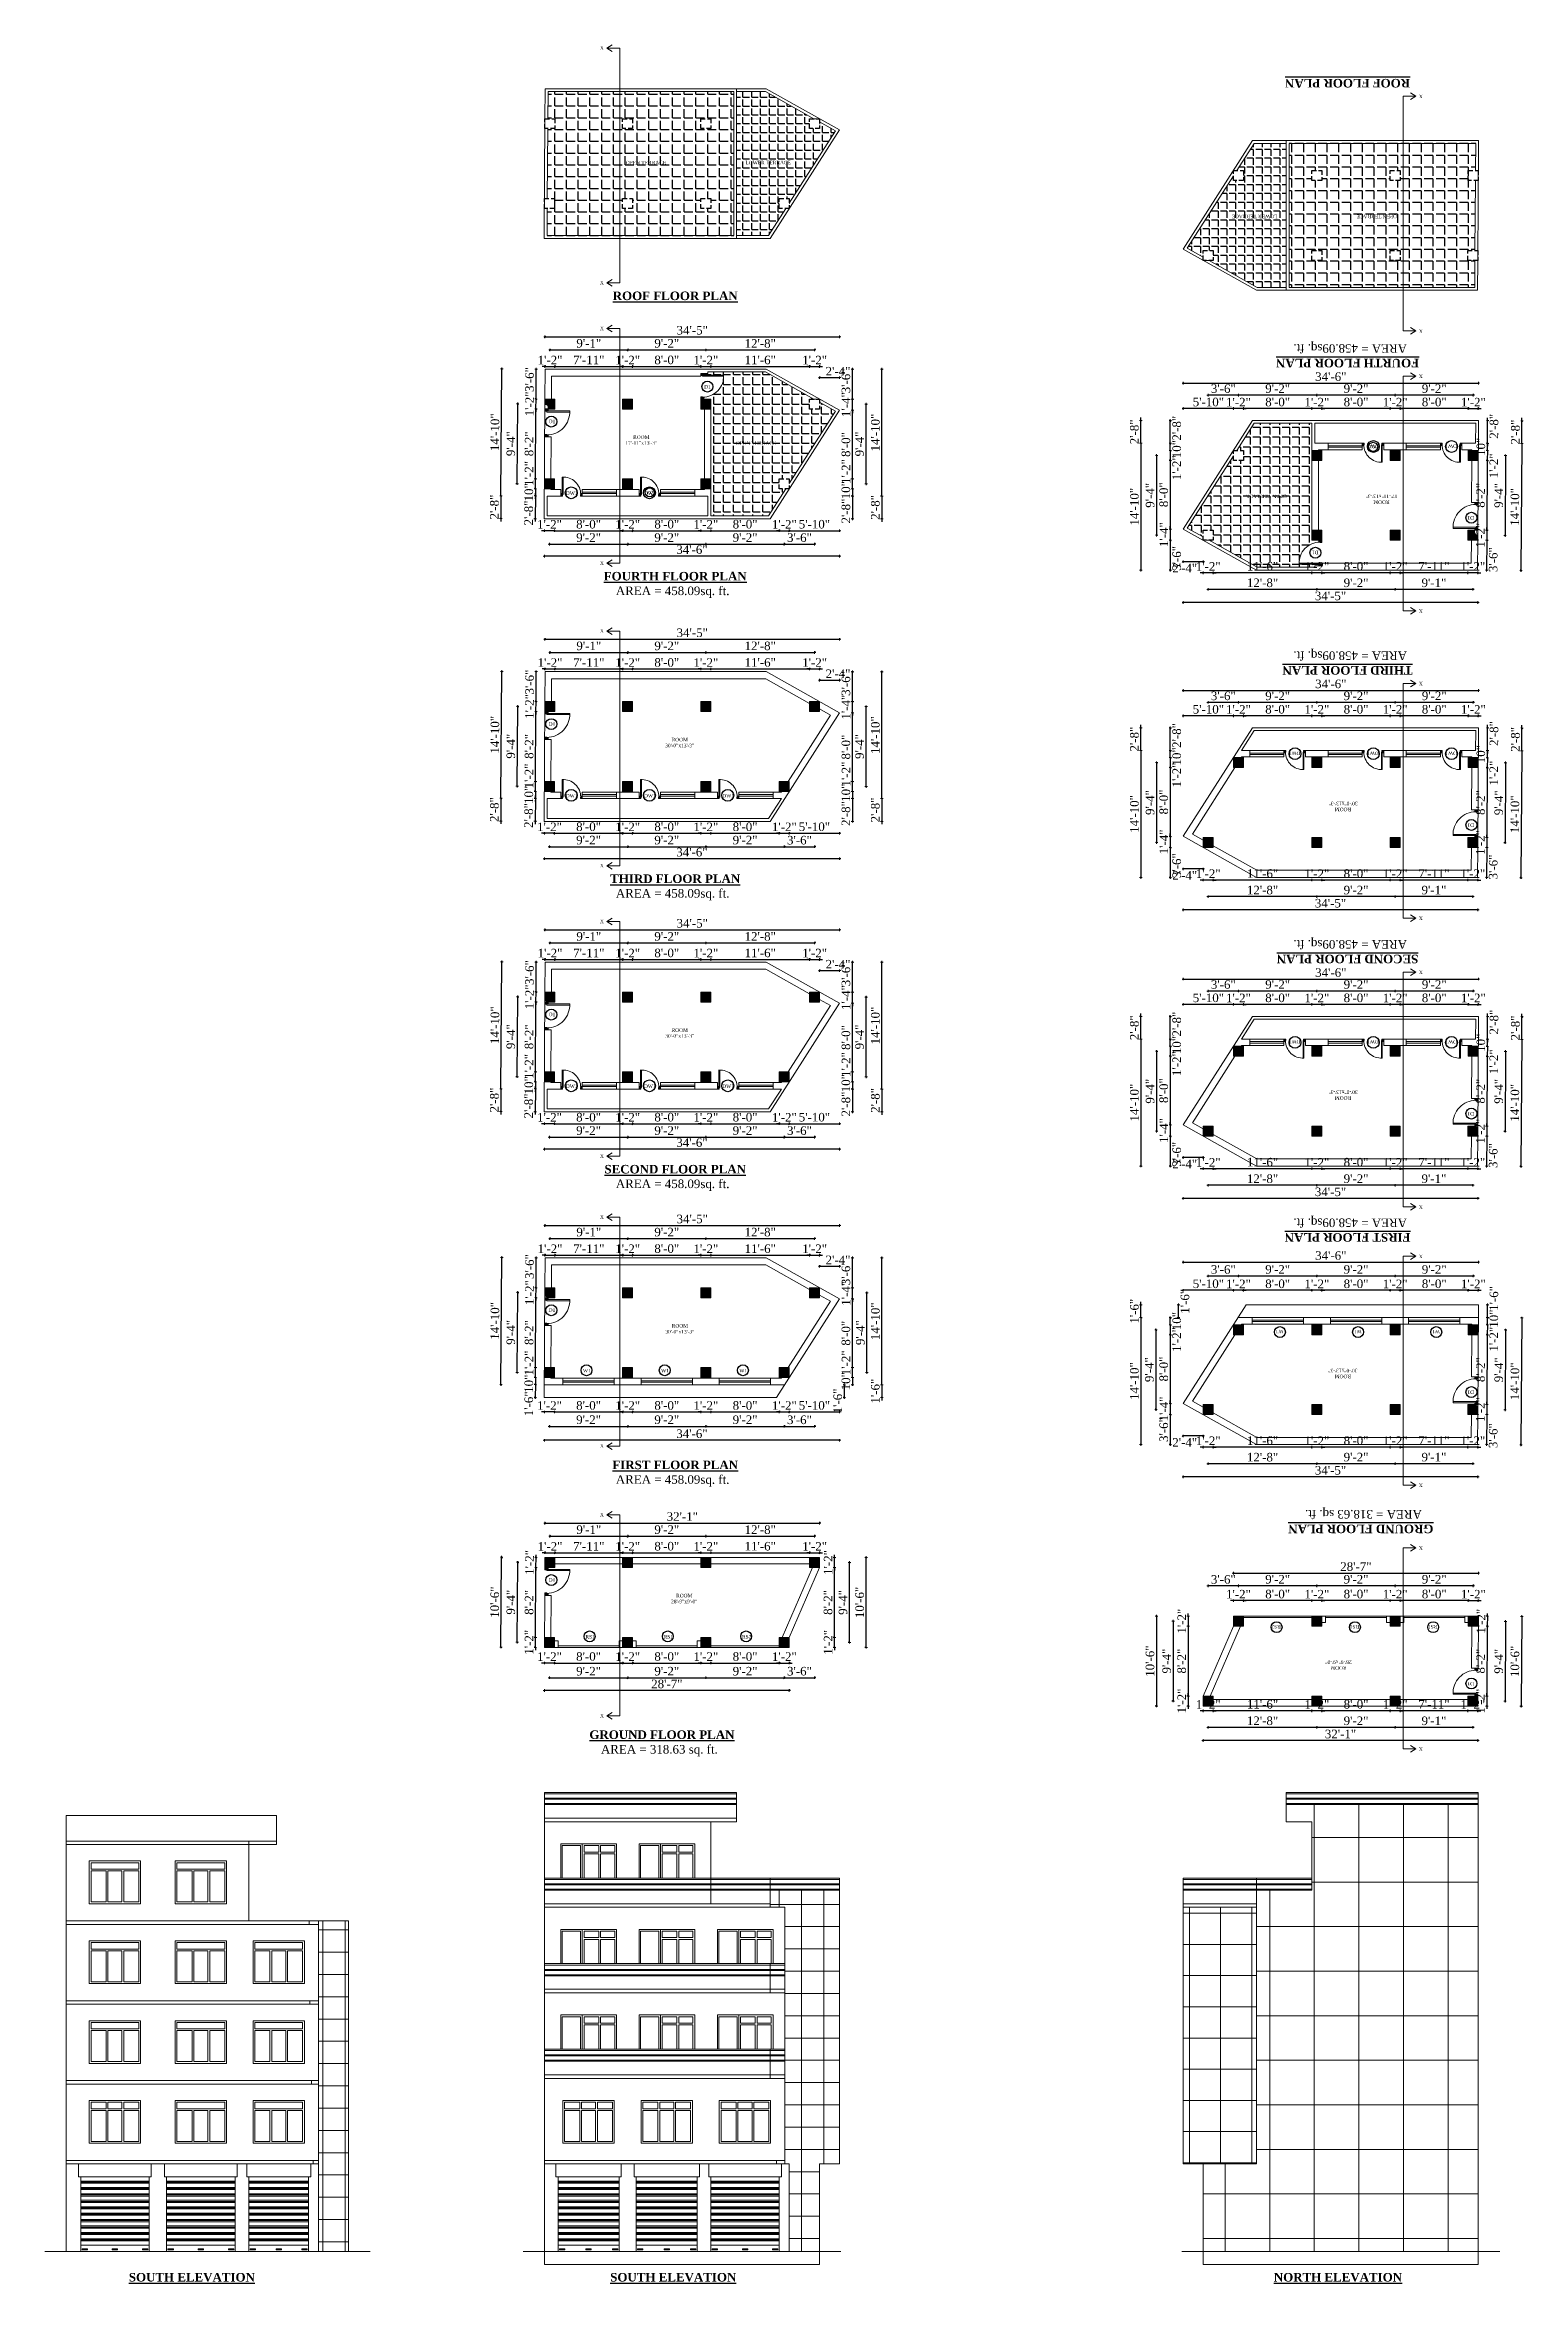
# Model space of a CAD drawing. Header units: inches. Extents: x 4069 to 291496, y -47643 to 12535.
# Drawn here: x 29283 to 31355, y 750 to 3890 of the extents above; entities that cross this region are included whole.
import ezdxf

# ---------------------------------------------------------------- set-up
doc = ezdxf.new("R2010")
doc.units = ezdxf.units.IN
doc.header["$LTSCALE"] = 5
doc.header["$MEASUREMENT"] = 0
doc.linetypes.add('HIDDEN', pattern=[0.375, 0.25, -0.125])
for name, color, linetype, lineweight in [('A-WALL', 7, 'Continuous', 9), ('Dimension', 7, 'Continuous', 18), ('DOOR', 62, 'Continuous', 0)]:
    doc.layers.add(name, color=color, linetype=linetype, lineweight=lineweight)
doc.layers.add('dim line', color=7, linetype='Continuous', lineweight=15, true_color=0xfab2b2)
doc.layers.add('TEXT', color=6, linetype='Continuous')
doc.layers.add('WALL', color=7, linetype='Continuous')
doc.styles.add('ordinary', font='times.ttf')
doc.dimstyles.new('Copy of 96', dxfattribs={"dimtxt": 7, "dimasz": 4, "dimexe": 0.5, "dimexo": 0.5, "dimgap": 3, "dimtad": 1, "dimdec": 1, "dimzin": 11, "dimdsep": 46, "dimlunit": 4, "dimtxsty": 'ordinary', "dimblk": 'OBLIQUE', "dimcen": 0.09, "dimse1": 1, "dimse2": 1, "dimclrt": 6, "dimazin": 0, "dimtfac": 1, "dimtdec": 1, "dimtix": 1, "dimtmove": 2, "dimatfit": 3, "dimldrblk": 'leader', "dimfxl": 0.5, "dimfxlon": 1, "dimtolj": 1, "dimtzin": 0, "dimarcsym": 0})
pattern_1 = [(45, (5670.89868, 152.03615), (-0.08838834765, 0.08838834765), [])]
pattern_2 = [(45, (5670.89868, 530.48116), (-0.08838834765, 0.08838834765), [])]
pattern_3 = [(45, (5670.89868, 945.28743), (-0.08838834765, 0.08838834765), [])]
pattern_4 = [(45, (5670.89868, 1352.72824), (-0.08838834765, 0.08838834765), [])]
pattern_5 = [(45, (5670.89868, 1777.10564), (-0.08838834765, 0.08838834765), [])]
pattern_6 = [(0, (2244.656, 2170.387), (0, 16.5), [12, -4.5]), (90, (2244.656, 2170.387), (-16.5, 1e-15), [12, -4.5])]
pattern_7 = [(225, (55604.94825, 3175.18939), (0.08838834765, -0.08838834765), [])]
pattern_8 = [(225, (55604.94825, 3584.06193), (0.08838834765, -0.08838834765), [])]
pattern_9 = [(225, (55604.94825, 3974.6349), (0.08838834765, -0.08838834765), [])]
pattern_10 = [(225, (55604.94825, 4379.50503), (0.08838834765, -0.08838834765), [])]
pattern_11 = [(225, (55604.94825, 4810.5098), (0.08838834765, -0.08838834765), [])]
pattern_12 = [(180, (59031.191, 5203.117), (-2e-15, -16.5), [12, -4.5]), (270, (59031.191, 5203.117), (16.5, -3e-15), [12, -4.5])]

msp = doc.modelspace()

# ---------------------------------------------------------------- texts
at = {"layer": 'TEXT', "style": 'ordinary'}
for s, p in [('X', (30061.13976, 3882.69353, -58.16904)), ('X', (30061.13976, 3553.48964, -58.16904)), ('X', (30061.13976, 3489.41193, -58.16904)), ('D1', (30207.2159, 3407.59759, -58.16904)), ('X', (30061.13976, 3160.20804, -58.16904)), ('X', (30061.13976, 3065.03453, -58.16904)), ('X', (30061.13976, 2735.83064, -58.16904)), ('X', (30061.13976, 2657.59372, -58.16904)), ('X', (30061.13976, 2328.38983, -58.16904)), ('X', (30061.13976, 2242.78745, -58.16904)), ('X', (30061.13976, 1921.78745, -58.16904)), ('X', (30061.13976, 1825.34244, -58.16904)), ('X', (30061.13976, 1543.34244, -58.16904))]:
    msp.add_text(s, height=5, dxfattribs=at).set_placement(p)
for s, rotation, p in [('X', 180, (31214.70717, 3820.01478, -58.16904)), ('X', 180, (31214.70717, 3490.8109, -58.16904)), ('X', 180, (31214.70717, 3427.4074, -58.16904)), ('D1', 359.51423731, (29989.24438, 3359.02236, -58.16904)), ('DW1', 180.00038808, (31153.05642, 3329.35278, -58.16904)), ('D2', 180.48576269, (31148.74955, 3328.56538, -58.16904)), ('DW1', 180.00038808, (31262.67753, 3329.35278, -58.16904)), ('DW1', 0.00038808, (30013.1694, 3258.26266, -58.16904)), ('DW1', 0.00038808, (30122.79052, 3258.26266, -58.16904)), ('D2', 0.48576269, (30127.09738, 3259.05006, -58.16904)), ('D1', 179.51423731, (31286.60256, 3228.59308, -58.16904)), ('D1', 180, (31068.63104, 3180.01785, -58.16904)), ('X', 180, (31214.70717, 3098.20351, -58.16904)), ('X', 180, (31214.70717, 2996.40263, -58.16904)), ('D1', 359.51423731, (29989.24438, 2934.64496, -58.16904)), ('DW1', 180.00038808, (31043.24586, 2898.34801, -58.16904)), ('DW1', 180.00038808, (31153.05642, 2898.34801, -58.16904)), ('DW1', 180.00038808, (31262.67753, 2898.34801, -58.16904)), ('DW1', 0.00038808, (30013.1694, 2833.88527, -58.16904)), ('DW1', 0.00038808, (30122.79052, 2833.88527, -58.16904)), ('DW1', 0.00038808, (30232.60107, 2833.88527, -58.16904)), ('D1', 179.51423731, (31286.60256, 2797.58832, -58.16904)), ('X', 180, (31214.70717, 2667.19875, -58.16904)), ('X', 180, (31214.70717, 2591.5325, -58.16904)), ('D1', 359.51423731, (29989.24438, 2527.20415, -58.16904)), ('DW1', 180.00038808, (31043.24586, 2493.47788, -58.16904)), ('DW1', 180.00038808, (31153.05642, 2493.47788, -58.16904)), ('DW1', 180.00038808, (31262.67753, 2493.47788, -58.16904)), ('DW1', 0.00038808, (30013.1694, 2426.44446, -58.16904)), ('DW1', 0.00038808, (30122.79052, 2426.44446, -58.16904)), ('DW1', 0.00038808, (30232.60107, 2426.44446, -58.16904)), ('D1', 179.51423731, (31286.60256, 2392.71818, -58.16904)), ('X', 180, (31214.70717, 2262.32861, -58.16904)), ('X', 180, (31214.70717, 2192.75564, -58.16904)), ('D1', 359.51423731, (29989.24438, 2112.39788, -58.16904)), ('W1', 180.00038808, (31019.36107, 2087.07346, -58.16904)), ('W1', 180.00038808, (31128.98218, 2087.07346, -58.16904)), ('W1', 180.00038808, (31238.60329, 2087.07346, -58.16904)), ('W1', 0.00038808, (30037.24364, 2027.46962, -58.16904)), ('W1', 0.00038808, (30146.86476, 2027.46962, -58.16904)), ('W1', 0.00038808, (30256.48587, 2027.46962, -58.16904)), ('D1', 179.51423731, (31286.60256, 2002.14521, -58.16904)), ('X', 180, (31214.70717, 1871.75564, -58.16904)), ('X', 180, (31214.70717, 1783.8831, -58.16904)), ('D1', 359.51423731, (29989.24438, 1733.95287, -58.16904)), ('RS2', 180.00038808, (31015.62395, 1673.17692, -58.16904)), ('RS1', 180.00038808, (31125.4345, 1673.17692, -58.16904)), ('RS1', 180.00038808, (31235.05562, 1673.17692, -58.16904)), ('RS1', 0.00038808, (30040.79132, 1654.04862, -58.16904)), ('RS1', 0.00038808, (30150.41243, 1654.04862, -58.16904)), ('RS2', 0.00038808, (30260.22299, 1654.04862, -58.16904)), ('D1', 179.51423731, (31286.60256, 1593.27267, -58.16904)), ('X', 180, (31214.70717, 1501.8831, -58.16904))]:
    msp.add_text(s, height=5, rotation=rotation, dxfattribs=at).set_placement(p)
at = {"layer": 'TEXT', "char_height": 12, "width": 219.8150831, "attachment_point": 8, "style": 'ordinary'}
for s, insert, rotation in [('{\\fTimes New Roman|b1|i0|c0|p18;\\LROOF FLOOR PLAN}', (31109.21663, 3842.03432), 179.99961192), ('{\\fTimes New Roman|b1|i0|c0|p18;\\LROOF FLOOR PLAN}', (30166.63031, 3531.47011), 359.99961192), ('AREA = 458.09sq. ft.', (31112.80139, 3473.66769), 179.99961192), ('{\\fTimes New Roman|b1|i0|c0|p18;\\LFOURTH FLOOR PLAN}', (31109.21663, 3449.42693), 179.99961192), ('{\\fTimes New Roman|b1|i0|c0|p18;\\LFOURTH FLOOR PLAN}', (30166.63031, 3138.18851), 359.99961192), ('AREA = 458.09sq. ft.', (30163.04554, 3113.94775), 359.99961192), ('{\\fTimes New Roman|b1|i0|c0|p18;\\LTHIRD FLOOR PLAN}', (31109.21663, 3018.42217), 179.99961192), ('AREA = 458.09sq. ft.', (31112.80139, 3042.66292), 179.99961192), ('{\\fTimes New Roman|b1|i0|c0|p18;\\LTHIRD FLOOR PLAN}', (30166.63031, 2713.81111), 359.99961192), ('AREA = 458.09sq. ft.', (30163.04554, 2689.57036), 359.99961192), ('AREA = 458.09sq. ft.', (31112.80139, 2637.79279), 179.99961192), ('{\\fTimes New Roman|b1|i0|c0|p18;\\LSECOND FLOOR PLAN}', (31109.21663, 2613.55204), 179.99961192), ('{\\fTimes New Roman|b1|i0|c0|p18;\\LSECOND FLOOR PLAN}', (30166.63031, 2306.3703), 359.99961192), ('AREA = 458.09sq. ft.', (30163.04554, 2282.12955), 359.99961192), ('AREA = 458.09sq. ft.', (31112.80139, 2247.21981), 179.99961192), ('{\\fTimes New Roman|b1|i0|c0|p18;\\LFIRST FLOOR PLAN}', (31109.21663, 2222.97906), 179.99961192), ('{\\fTimes New Roman|b1|i0|c0|p18;\\LFIRST FLOOR PLAN}', (30166.63031, 1891.56403), 359.99961192), ('AREA = 458.09sq. ft.', (30163.04554, 1867.32327), 359.99961192), ('AREA = 318.63 sq. ft.', (31131.41453, 1838.34579), 179.99961192), ('{\\fTimes New Roman|b1|i0|c0|p18;\\LGROUND FLOOR PLAN}', (31127.82976, 1814.10504), 179.99961192), ('{\\fTimes New Roman|b1|i0|c0|p18;\\LGROUND FLOOR PLAN}', (30148.01717, 1513.1205), 359.99961192), ('AREA = 318.63 sq. ft.', (30144.43241, 1488.87975), 359.99961192), ('{\\fTimes New Roman|b1|i0|c0|p18;\\LSOUTH ELEVATION}', (29489.04911, 751.95019, -58.16904), 359.99961192), ('{\\fTimes New Roman|b1|i0|c0|p18;\\LSOUTH ELEVATION}', (30163.90985, 751.95019, -58.16904), 359.99961192), ('{\\fTimes New Roman|b1|i0|c0|p18;\\LNORTH ELEVATION}', (31095.72395, 751.95019, -58.16904), 359.99961192)]:
    msp.add_mtext(s, dxfattribs=dict(at, insert=insert, rotation=rotation))
at = {"layer": 'TEXT', "char_height": 5, "attachment_point": 8, "style": 'ordinary'}
for s, insert, rotation in [('OPEN TERRACE', (30125.65026, 3721.88843), 359.99961192), ('LOWER TERRACE', (30296.92567, 3721.88843), 359.99961192), ('LOWER TERRACE', (30978.92127, 3651.61599), 179.99961192), ('OPEN TERRACE', (31150.19668, 3651.61599), 179.99961192), ('ROOM\\P17\'-11"x13\'-3"', (30119.07448, 3328.60683), 359.99961192), ('OPEN TERRACE', (30280.10206, 3328.60683), 359.99961192), ('OPEN TERRACE', (30995.74487, 3259.00861), 179.99961192), ('ROOM\\P17\'-11"x13\'-3"', (31156.77246, 3259.00861), 179.99961192), ('ROOM\\P30\'-0"x13\'-3"', (30172.97145, 2904.22943), 359.99961192), ('ROOM\\P30\'-0"x13\'-3"', (31102.87549, 2828.00385), 179.99961192), ('ROOM\\P30\'-0"x13\'-3"', (30172.97145, 2496.78862), 359.99961192), ('ROOM\\P30\'-0"x13\'-3"', (31102.87549, 2423.13371), 179.99961192), ('ROOM\\P30\'-0"x13\'-3"', (30173.20126, 2081.98235), 359.99961192), ('ROOM\\P30\'-0"x13\'-3"', (31102.64567, 2032.56074), 179.99961192), ('ROOM\\P28\'-9"x9\'-0"', (30179.35471, 1703.53734), 359.99961192), ('ROOM\\P28\'-9"x9\'-0"', (31096.49222, 1623.6882), 179.99961192)]:
    msp.add_mtext_dynamic_manual_height_columns(s, width=101.5687276, gutter_width=1720.71691, heights=[0], dxfattribs=dict(at, insert=insert, rotation=rotation))

# ---------------------------------------------------------------- blocks, each defined once
blk = doc.blocks.new('A$C27B36B59')
at = {"layer": 'DOOR'}
for p, q in [((0, 4), (0, 0)), ((2.5, 4), (0, 4)), ((0, 0), (3, 0)), ((2.5, 2.5), (2.5, 4)), ((3, 2.5), (2.5, 2.5)), ((3, 0), (3, 2.5))]:
    blk.add_line(p, q, dxfattribs=at)
for centre, radius, start, end in [((-1.4, -0.5), 4.75, 22.1411, 72.838), ((1.3, 2.1), 1.64, 45.138, 144.8948), ((2.2, 0.3), 2.49, 83.3149, 152.658), ((0.1, 0.4), 2.05, 349.4875, 93.6805), ((2, -0.5), 2.01, 58.7447, 166.495), ((-0.1, 0.3), 1.13, 343.542, 86.947), ((2.1, -0.4), 1.17, 38.2816, 160.1519)]:
    blk.add_arc(centre, radius, start, end, dxfattribs=at)
blk = doc.blocks.new('D2')
at = {"layer": 'DOOR'}
for p, q in [((74474, 24047.6), (74474, 24018.1)), ((74474, 24047.6), (74475.5, 24047.6)), ((74475.5, 24047.6), (74475.5, 24018.1))]:
    blk.add_line(p, q, dxfattribs=at)
blk.add_arc((74474, 24047.6), 29.5, 180, 272.9146, dxfattribs=at)
at = {"layer": 'DOOR', "xscale": -1, "rotation": 180}
blk.add_blockref('A$C27B36B59', (74442, 24050.1), dxfattribs=at)
at = {"layer": 'DOOR', "rotation": 180}
blk.add_blockref('A$C27B36B59', (74478, 24050.1), dxfattribs=at)
blk = doc.blocks.new('oblique')
at = {"color": 0, "lineweight": -2}
blk.add_line((0.25, 0.25), (-0.25, -0.25), dxfattribs=at)
at = {"layer": 'dim line', "lineweight": 9}
for p, q in [((-0.4375, 0), (0.4375, 0)), ((0, 0.4375), (0, -0.4375))]:
    blk.add_line(p, q, dxfattribs=at)
blk = doc.blocks.new('*D609')
at = {"layer": 'A-WALL', "color": 0, "lineweight": -2, "ltscale": 50, "transparency": 16777216}
for p, q in [((29983.4, 1619.8), (29979.4, 1619.8)), ((29997.4, 1619.8), (29983.4, 1619.8)), ((29997.4, 1619.8), (30001.4, 1619.8))]:
    blk.add_line(p, q, dxfattribs=at)
at = {"layer": 'Defpoints', "color": 0, "ltscale": 50, "transparency": 16777216}
for p in [(29983.4, 1641.8, -58.2), (29997.4, 1641.8, -58.2), (29983.4, 1619.8)]:
    blk.add_point(p, dxfattribs=at)
at = {"layer": 'A-WALL', "color": 0, "lineweight": -2, "ltscale": 50, "transparency": 16777216, "xscale": 4, "yscale": 4, "zscale": 4}
blk.add_blockref('oblique', (29983.4, 1619.8), dxfattribs=at)
at = {"layer": 'A-WALL', "color": 0, "lineweight": -2, "ltscale": 50, "transparency": 16777216, "xscale": 4, "yscale": 4, "zscale": 4, "rotation": 180}
blk.add_blockref('oblique', (29997.4, 1619.8), dxfattribs=at)
at = {"layer": 'A-WALL', "color": 6, "ltscale": 50, "transparency": 16777216, "insert": (29990.4, 1628.8), "char_height": 12, "attachment_point": 5, "style": 'ordinary'}
blk.add_mtext('\\A1;1\'-2"', dxfattribs=at)
blk = doc.blocks.new('_OBLIQUE')
at = {"color": 0, "linetype": 'ByBlock'}
blk.add_line((-0.5, -0.5), (0.5, 0.5), dxfattribs=at)
blk = doc.blocks.new('leader')
at = {"layer": 'Dimension'}
for p, q in [((-4.42, 0), (4.42, 0)), ((0, -4.33), (0, 4.33))]:
    blk.add_line(p, q, dxfattribs=at)
blk = doc.blocks.new('*D580')
at = {"layer": 'A-WALL', "color": 0, "lineweight": -2, "ltscale": 5, "transparency": 16777216}
blk.add_line((29997.4, 1619.8), (30093, 1619.8), dxfattribs=at)
at = {"layer": 'Defpoints', "color": 0, "ltscale": 5, "transparency": 16777216}
for p in [(29997.4, 1641.8, -58.2), (30093, 1641.8, -58.2), (30093, 1619.8)]:
    blk.add_point(p, dxfattribs=at)
at = {"layer": 'A-WALL', "color": 0, "lineweight": -2, "ltscale": 5, "transparency": 16777216, "xscale": 4, "yscale": 4, "zscale": 4, "rotation": 180}
blk.add_blockref('oblique', (29997.4, 1619.8), dxfattribs=at)
at = {"layer": 'A-WALL', "color": 0, "lineweight": -2, "ltscale": 5, "transparency": 16777216, "xscale": 4, "yscale": 4, "zscale": 4}
blk.add_blockref('oblique', (30093, 1619.8), dxfattribs=at)
at = {"layer": 'A-WALL', "color": 6, "ltscale": 5, "transparency": 16777216, "insert": (30045.2, 1628.9), "char_height": 12, "attachment_point": 5, "style": 'ordinary'}
blk.add_mtext('\\A1;8\'-0"', dxfattribs=at)
blk = doc.blocks.new('*D581')
at = {"layer": 'A-WALL', "color": 0, "lineweight": -2, "ltscale": 5, "transparency": 16777216}
for p, q in [((30093, 1619.8), (30089, 1619.8)), ((30093, 1619.8), (30107, 1619.8)), ((30107, 1619.8), (30111, 1619.8))]:
    blk.add_line(p, q, dxfattribs=at)
at = {"layer": 'Defpoints', "color": 0, "ltscale": 5, "transparency": 16777216}
for p in [(30093, 1641.8, -58.2), (30107, 1641.8, -58.2), (30107, 1619.8)]:
    blk.add_point(p, dxfattribs=at)
at = {"layer": 'A-WALL', "color": 0, "lineweight": -2, "ltscale": 5, "transparency": 16777216, "xscale": 4, "yscale": 4, "zscale": 4}
blk.add_blockref('oblique', (30093, 1619.8), dxfattribs=at)
at = {"layer": 'A-WALL', "color": 0, "lineweight": -2, "ltscale": 5, "transparency": 16777216, "xscale": 4, "yscale": 4, "zscale": 4, "rotation": 180}
blk.add_blockref('oblique', (30107, 1619.8), dxfattribs=at)
at = {"layer": 'A-WALL', "color": 6, "ltscale": 5, "transparency": 16777216, "insert": (30100, 1628.8), "char_height": 12, "attachment_point": 5, "style": 'ordinary'}
blk.add_mtext('\\A1;1\'-2"', dxfattribs=at)
blk = doc.blocks.new('*D582')
at = {"layer": 'A-WALL', "color": 0, "lineweight": -2, "ltscale": 5, "transparency": 16777216}
blk.add_line((30107, 1619.8), (30202.6, 1619.8), dxfattribs=at)
at = {"layer": 'Defpoints', "color": 0, "ltscale": 5, "transparency": 16777216}
for p in [(30107, 1641.8, -58.2), (30202.6, 1641.8, -58.2), (30202.6, 1619.8)]:
    blk.add_point(p, dxfattribs=at)
at = {"layer": 'A-WALL', "color": 0, "lineweight": -2, "ltscale": 5, "transparency": 16777216, "xscale": 4, "yscale": 4, "zscale": 4, "rotation": 180}
blk.add_blockref('oblique', (30107, 1619.8), dxfattribs=at)
at = {"layer": 'A-WALL', "color": 0, "lineweight": -2, "ltscale": 5, "transparency": 16777216, "xscale": 4, "yscale": 4, "zscale": 4}
blk.add_blockref('oblique', (30202.6, 1619.8), dxfattribs=at)
at = {"layer": 'A-WALL', "color": 6, "ltscale": 5, "transparency": 16777216, "insert": (30154.8, 1628.9), "char_height": 12, "attachment_point": 5, "style": 'ordinary'}
blk.add_mtext('\\A1;8\'-0"', dxfattribs=at)
blk = doc.blocks.new('*D583')
at = {"layer": 'A-WALL', "color": 0, "lineweight": -2, "ltscale": 5, "transparency": 16777216}
for p, q in [((30202.6, 1619.8), (30198.6, 1619.8)), ((30202.6, 1619.8), (30216.6, 1619.8)), ((30216.6, 1619.8), (30220.6, 1619.8))]:
    blk.add_line(p, q, dxfattribs=at)
at = {"layer": 'Defpoints', "color": 0, "ltscale": 5, "transparency": 16777216}
for p in [(30202.6, 1641.8, -58.2), (30216.6, 1641.8, -58.2), (30216.6, 1619.8)]:
    blk.add_point(p, dxfattribs=at)
at = {"layer": 'A-WALL', "color": 0, "lineweight": -2, "ltscale": 5, "transparency": 16777216, "xscale": 4, "yscale": 4, "zscale": 4}
blk.add_blockref('oblique', (30202.6, 1619.8), dxfattribs=at)
at = {"layer": 'A-WALL', "color": 0, "lineweight": -2, "ltscale": 5, "transparency": 16777216, "xscale": 4, "yscale": 4, "zscale": 4, "rotation": 180}
blk.add_blockref('oblique', (30216.6, 1619.8), dxfattribs=at)
at = {"layer": 'A-WALL', "color": 6, "ltscale": 5, "transparency": 16777216, "insert": (30209.6, 1628.8), "char_height": 12, "attachment_point": 5, "style": 'ordinary'}
blk.add_mtext('\\A1;1\'-2"', dxfattribs=at)
blk = doc.blocks.new('*D589')
at = {"layer": 'A-WALL', "color": 0, "lineweight": -2, "ltscale": 5, "transparency": 16777216}
blk.add_line((30216.6, 1619.8), (30312.6, 1619.8), dxfattribs=at)
at = {"layer": 'Defpoints', "color": 0, "ltscale": 5, "transparency": 16777216}
for p in [(30216.6, 1641.8, -58.2), (30312.6, 1641.8), (30312.6, 1619.8)]:
    blk.add_point(p, dxfattribs=at)
at = {"layer": 'A-WALL', "color": 0, "lineweight": -2, "ltscale": 5, "transparency": 16777216, "xscale": 4, "yscale": 4, "zscale": 4, "rotation": 180}
blk.add_blockref('oblique', (30216.6, 1619.8), dxfattribs=at)
at = {"layer": 'A-WALL', "color": 0, "lineweight": -2, "ltscale": 5, "transparency": 16777216, "xscale": 4, "yscale": 4, "zscale": 4}
blk.add_blockref('oblique', (30312.6, 1619.8), dxfattribs=at)
at = {"layer": 'A-WALL', "color": 6, "ltscale": 5, "transparency": 16777216, "insert": (30264.6, 1628.9), "char_height": 12, "attachment_point": 5, "style": 'ordinary'}
blk.add_mtext('\\A1;8\'-0"', dxfattribs=at)
blk = doc.blocks.new('*D590')
at = {"layer": 'A-WALL', "color": 0, "lineweight": -2, "ltscale": 5, "transparency": 16777216}
for p, q in [((30312.6, 1619.8), (30308.6, 1619.8)), ((30312.6, 1619.8), (30326.6, 1619.8)), ((30326.6, 1619.8), (30330.6, 1619.8))]:
    blk.add_line(p, q, dxfattribs=at)
at = {"layer": 'Defpoints', "color": 0, "ltscale": 5, "transparency": 16777216}
for p in [(30312.6, 1641.8), (30326.6, 1641.8, -58.2), (30326.6, 1619.8)]:
    blk.add_point(p, dxfattribs=at)
at = {"layer": 'A-WALL', "color": 0, "lineweight": -2, "ltscale": 5, "transparency": 16777216, "xscale": 4, "yscale": 4, "zscale": 4}
blk.add_blockref('oblique', (30312.6, 1619.8), dxfattribs=at)
at = {"layer": 'A-WALL', "color": 0, "lineweight": -2, "ltscale": 5, "transparency": 16777216, "xscale": 4, "yscale": 4, "zscale": 4, "rotation": 180}
blk.add_blockref('oblique', (30326.6, 1619.8), dxfattribs=at)
at = {"layer": 'A-WALL', "color": 6, "ltscale": 5, "transparency": 16777216, "insert": (30319.6, 1628.8), "char_height": 12, "attachment_point": 5, "style": 'ordinary'}
blk.add_mtext('\\A1;1\'-2"', dxfattribs=at)
blk = doc.blocks.new('*D492')
at = {"layer": 'A-WALL', "color": 0, "lineweight": -2, "ltscale": 5, "transparency": 16777216}
blk.add_line((29990.4, 1599.2), (30100, 1599.2), dxfattribs=at)
at = {"layer": 'Defpoints', "color": 0, "ltscale": 5, "transparency": 16777216}
for p in [(29990.4, 1648.8, -58.2), (30100, 1648.8, -58.2), (30100, 1599.2)]:
    blk.add_point(p, dxfattribs=at)
at = {"layer": 'A-WALL', "color": 0, "lineweight": -2, "ltscale": 5, "transparency": 16777216, "xscale": 4, "yscale": 4, "zscale": 4, "rotation": 180}
blk.add_blockref('oblique', (29990.4, 1599.2), dxfattribs=at)
at = {"layer": 'A-WALL', "color": 0, "lineweight": -2, "ltscale": 5, "transparency": 16777216, "xscale": 4, "yscale": 4, "zscale": 4}
blk.add_blockref('oblique', (30100, 1599.2), dxfattribs=at)
at = {"layer": 'A-WALL', "color": 6, "ltscale": 5, "transparency": 16777216, "insert": (30045.2, 1608.3), "char_height": 12, "attachment_point": 5, "style": 'ordinary'}
blk.add_mtext('\\A1;9\'-2"', dxfattribs=at)
blk = doc.blocks.new('*D591')
at = {"layer": 'A-WALL', "color": 0, "lineweight": -2, "ltscale": 5, "transparency": 16777216}
blk.add_line((30100, 1599.2), (30209.6, 1599.2), dxfattribs=at)
at = {"layer": 'Defpoints', "color": 0, "ltscale": 5, "transparency": 16777216}
for p in [(30100, 1648.8, -58.2), (30209.6, 1648.8, -58.2), (30209.6, 1599.2)]:
    blk.add_point(p, dxfattribs=at)
at = {"layer": 'A-WALL', "color": 0, "lineweight": -2, "ltscale": 5, "transparency": 16777216, "xscale": 4, "yscale": 4, "zscale": 4, "rotation": 180}
blk.add_blockref('oblique', (30100, 1599.2), dxfattribs=at)
at = {"layer": 'A-WALL', "color": 0, "lineweight": -2, "ltscale": 5, "transparency": 16777216, "xscale": 4, "yscale": 4, "zscale": 4}
blk.add_blockref('oblique', (30209.6, 1599.2), dxfattribs=at)
at = {"layer": 'A-WALL', "color": 6, "ltscale": 5, "transparency": 16777216, "insert": (30154.8, 1608.3), "char_height": 12, "attachment_point": 5, "style": 'ordinary'}
blk.add_mtext('\\A1;9\'-2"', dxfattribs=at)
blk = doc.blocks.new('*D592')
at = {"layer": 'A-WALL', "color": 0, "lineweight": -2, "ltscale": 5, "transparency": 16777216}
blk.add_line((30209.6, 1599.2), (30319.6, 1599.2), dxfattribs=at)
at = {"layer": 'Defpoints', "color": 0, "ltscale": 5, "transparency": 16777216}
for p in [(30209.6, 1648.8, -58.2), (30319.6, 1648.8, -58.2), (30319.6, 1599.2)]:
    blk.add_point(p, dxfattribs=at)
at = {"layer": 'A-WALL', "color": 0, "lineweight": -2, "ltscale": 5, "transparency": 16777216, "xscale": 4, "yscale": 4, "zscale": 4, "rotation": 180}
blk.add_blockref('oblique', (30209.6, 1599.2), dxfattribs=at)
at = {"layer": 'A-WALL', "color": 0, "lineweight": -2, "ltscale": 5, "transparency": 16777216, "xscale": 4, "yscale": 4, "zscale": 4}
blk.add_blockref('oblique', (30319.6, 1599.2), dxfattribs=at)
at = {"layer": 'A-WALL', "color": 6, "ltscale": 5, "transparency": 16777216, "insert": (30264.6, 1608.3), "char_height": 12, "attachment_point": 5, "style": 'ordinary'}
blk.add_mtext('\\A1;9\'-2"', dxfattribs=at)
blk = doc.blocks.new('*D593')
at = {"layer": 'A-WALL', "color": 0, "lineweight": -2, "ltscale": 5, "transparency": 16777216}
blk.add_line((30326.6, 1581.3), (29983.3, 1581.3), dxfattribs=at)
at = {"layer": 'Defpoints', "color": 0, "ltscale": 5, "transparency": 16777216}
for p in [(29983.3, 1641.8, -58.2), (30326.6, 1641.8, -58.2), (29983.3, 1581.3)]:
    blk.add_point(p, dxfattribs=at)
at = {"layer": 'A-WALL', "color": 0, "lineweight": -2, "ltscale": 5, "transparency": 16777216, "xscale": 4, "yscale": 4, "zscale": 4, "rotation": 180}
blk.add_blockref('oblique', (29983.3, 1581.3), dxfattribs=at)
at = {"layer": 'A-WALL', "color": 0, "lineweight": -2, "ltscale": 5, "transparency": 16777216, "xscale": 4, "yscale": 4, "zscale": 4}
blk.add_blockref('oblique', (30326.6, 1581.3), dxfattribs=at)
at = {"layer": 'A-WALL', "color": 6, "ltscale": 5, "transparency": 16777216, "insert": (30154.9, 1590.4), "char_height": 12, "attachment_point": 5, "style": 'ordinary'}
blk.add_mtext('\\A1;28\'-7"', dxfattribs=at)
blk = doc.blocks.new('*D594')
at = {"layer": 'A-WALL', "color": 0, "lineweight": -2, "ltscale": 50, "transparency": 16777216}
for p, q in [((29984.1, 1774.5), (29980.1, 1774.5)), ((29984.1, 1774.5), (29998.1, 1774.5)), ((29998.1, 1774.5), (30002.1, 1774.5))]:
    blk.add_line(p, q, dxfattribs=at)
at = {"layer": 'Defpoints', "color": 0, "ltscale": 50, "transparency": 16777216}
for p in [(29984.1, 1767.8, -58.2), (29998.1, 1774.5), (29998.1, 1767.8, -58.2)]:
    blk.add_point(p, dxfattribs=at)
at = {"layer": 'A-WALL', "color": 0, "lineweight": -2, "ltscale": 50, "transparency": 16777216, "xscale": 4, "yscale": 4, "zscale": 4}
blk.add_blockref('oblique', (29984.1, 1774.5), dxfattribs=at)
at = {"layer": 'A-WALL', "color": 0, "lineweight": -2, "ltscale": 50, "transparency": 16777216, "xscale": 4, "yscale": 4, "zscale": 4, "rotation": 180}
blk.add_blockref('oblique', (29998.1, 1774.5), dxfattribs=at)
at = {"layer": 'A-WALL', "color": 6, "ltscale": 50, "transparency": 16777216, "insert": (29991.1, 1783.5), "char_height": 12, "attachment_point": 5, "style": 'ordinary'}
blk.add_mtext('\\A1;1\'-2"', dxfattribs=at)
blk = doc.blocks.new('*D595')
at = {"layer": 'A-WALL', "color": 0, "lineweight": -2, "ltscale": 5, "transparency": 16777216}
blk.add_line((29998.1, 1774.5), (30093, 1774.5), dxfattribs=at)
at = {"layer": 'Defpoints', "color": 0, "ltscale": 5, "transparency": 16777216}
for p in [(29998.1, 1767.8, -58.2), (30093, 1774.5), (30093, 1767.8, -58.2)]:
    blk.add_point(p, dxfattribs=at)
at = {"layer": 'A-WALL', "color": 0, "lineweight": -2, "ltscale": 5, "transparency": 16777216, "xscale": 4, "yscale": 4, "zscale": 4, "rotation": 180}
blk.add_blockref('oblique', (29998.1, 1774.5), dxfattribs=at)
at = {"layer": 'A-WALL', "color": 0, "lineweight": -2, "ltscale": 5, "transparency": 16777216, "xscale": 4, "yscale": 4, "zscale": 4}
blk.add_blockref('oblique', (30093, 1774.5), dxfattribs=at)
at = {"layer": 'A-WALL', "color": 6, "ltscale": 5, "transparency": 16777216, "insert": (30045.5, 1783.6), "char_height": 12, "attachment_point": 5, "style": 'ordinary'}
blk.add_mtext('\\A1;7\'-11"', dxfattribs=at)
blk = doc.blocks.new('*D596')
at = {"layer": 'A-WALL', "color": 0, "lineweight": -2, "ltscale": 5, "transparency": 16777216}
for p, q in [((30093, 1774.5), (30089, 1774.5)), ((30093, 1774.5), (30107, 1774.5)), ((30107, 1774.5), (30111, 1774.5))]:
    blk.add_line(p, q, dxfattribs=at)
at = {"layer": 'Defpoints', "color": 0, "ltscale": 5, "transparency": 16777216}
for p in [(30093, 1767.8, -58.2), (30107, 1774.5), (30107, 1767.8, -58.2)]:
    blk.add_point(p, dxfattribs=at)
at = {"layer": 'A-WALL', "color": 0, "lineweight": -2, "ltscale": 5, "transparency": 16777216, "xscale": 4, "yscale": 4, "zscale": 4}
blk.add_blockref('oblique', (30093, 1774.5), dxfattribs=at)
at = {"layer": 'A-WALL', "color": 0, "lineweight": -2, "ltscale": 5, "transparency": 16777216, "xscale": 4, "yscale": 4, "zscale": 4, "rotation": 180}
blk.add_blockref('oblique', (30107, 1774.5), dxfattribs=at)
at = {"layer": 'A-WALL', "color": 6, "ltscale": 5, "transparency": 16777216, "insert": (30100, 1783.5), "char_height": 12, "attachment_point": 5, "style": 'ordinary'}
blk.add_mtext('\\A1;1\'-2"', dxfattribs=at)
blk = doc.blocks.new('*D597')
at = {"layer": 'A-WALL', "color": 0, "lineweight": -2, "ltscale": 5, "transparency": 16777216}
blk.add_line((30107, 1774.5), (30202.6, 1774.5), dxfattribs=at)
at = {"layer": 'Defpoints', "color": 0, "ltscale": 5, "transparency": 16777216}
for p in [(30107, 1767.8, -58.2), (30202.6, 1774.5), (30202.6, 1767.8, -58.2)]:
    blk.add_point(p, dxfattribs=at)
at = {"layer": 'A-WALL', "color": 0, "lineweight": -2, "ltscale": 5, "transparency": 16777216, "xscale": 4, "yscale": 4, "zscale": 4, "rotation": 180}
blk.add_blockref('oblique', (30107, 1774.5), dxfattribs=at)
at = {"layer": 'A-WALL', "color": 0, "lineweight": -2, "ltscale": 5, "transparency": 16777216, "xscale": 4, "yscale": 4, "zscale": 4}
blk.add_blockref('oblique', (30202.6, 1774.5), dxfattribs=at)
at = {"layer": 'A-WALL', "color": 6, "ltscale": 5, "transparency": 16777216, "insert": (30154.8, 1783.6), "char_height": 12, "attachment_point": 5, "style": 'ordinary'}
blk.add_mtext('\\A1;8\'-0"', dxfattribs=at)
blk = doc.blocks.new('*D598')
at = {"layer": 'A-WALL', "color": 0, "lineweight": -2, "ltscale": 5, "transparency": 16777216}
for p, q in [((30202.6, 1774.5), (30198.6, 1774.5)), ((30202.6, 1774.5), (30216.6, 1774.5)), ((30216.6, 1774.5), (30220.6, 1774.5))]:
    blk.add_line(p, q, dxfattribs=at)
at = {"layer": 'Defpoints', "color": 0, "ltscale": 5, "transparency": 16777216}
for p in [(30202.6, 1767.8, -58.2), (30216.6, 1774.5), (30216.6, 1767.8, -58.2)]:
    blk.add_point(p, dxfattribs=at)
at = {"layer": 'A-WALL', "color": 0, "lineweight": -2, "ltscale": 5, "transparency": 16777216, "xscale": 4, "yscale": 4, "zscale": 4}
blk.add_blockref('oblique', (30202.6, 1774.5), dxfattribs=at)
at = {"layer": 'A-WALL', "color": 0, "lineweight": -2, "ltscale": 5, "transparency": 16777216, "xscale": 4, "yscale": 4, "zscale": 4, "rotation": 180}
blk.add_blockref('oblique', (30216.6, 1774.5), dxfattribs=at)
at = {"layer": 'A-WALL', "color": 6, "ltscale": 5, "transparency": 16777216, "insert": (30209.6, 1783.5), "char_height": 12, "attachment_point": 5, "style": 'ordinary'}
blk.add_mtext('\\A1;1\'-2"', dxfattribs=at)
blk = doc.blocks.new('*D584')
at = {"layer": 'A-WALL', "color": 0, "lineweight": -2, "ltscale": 5, "transparency": 16777216}
blk.add_line((30216.6, 1774.5), (30355.1, 1774.5), dxfattribs=at)
at = {"layer": 'Defpoints', "color": 0, "ltscale": 5, "transparency": 16777216}
for p in [(30216.6, 1767.8, -58.2), (30355.1, 1774.5), (30355.1, 1767.8, -58.2)]:
    blk.add_point(p, dxfattribs=at)
at = {"layer": 'A-WALL', "color": 0, "lineweight": -2, "ltscale": 5, "transparency": 16777216, "xscale": 4, "yscale": 4, "zscale": 4, "rotation": 180}
blk.add_blockref('oblique', (30216.6, 1774.5), dxfattribs=at)
at = {"layer": 'A-WALL', "color": 0, "lineweight": -2, "ltscale": 5, "transparency": 16777216, "xscale": 4, "yscale": 4, "zscale": 4}
blk.add_blockref('oblique', (30355.1, 1774.5), dxfattribs=at)
at = {"layer": 'A-WALL', "color": 6, "ltscale": 5, "transparency": 16777216, "insert": (30285.8, 1783.6), "char_height": 12, "attachment_point": 5, "style": 'ordinary'}
blk.add_mtext('\\A1;11\'-6"', dxfattribs=at)
blk = doc.blocks.new('*D585')
at = {"layer": 'A-WALL', "color": 0, "lineweight": -2, "ltscale": 5, "transparency": 16777216}
for p, q in [((30355.1, 1774.5), (30351.1, 1774.5)), ((30355.1, 1774.5), (30369.1, 1774.5)), ((30369.1, 1774.5), (30373.1, 1774.5))]:
    blk.add_line(p, q, dxfattribs=at)
at = {"layer": 'Defpoints', "color": 0, "ltscale": 5, "transparency": 16777216}
for p in [(30355.1, 1767.8, -58.2), (30369.1, 1774.5), (30369.1, 1767.8, -58.2)]:
    blk.add_point(p, dxfattribs=at)
at = {"layer": 'A-WALL', "color": 0, "lineweight": -2, "ltscale": 5, "transparency": 16777216, "xscale": 4, "yscale": 4, "zscale": 4}
blk.add_blockref('oblique', (30355.1, 1774.5), dxfattribs=at)
at = {"layer": 'A-WALL', "color": 0, "lineweight": -2, "ltscale": 5, "transparency": 16777216, "xscale": 4, "yscale": 4, "zscale": 4, "rotation": 180}
blk.add_blockref('oblique', (30369.1, 1774.5), dxfattribs=at)
at = {"layer": 'A-WALL', "color": 6, "ltscale": 5, "transparency": 16777216, "insert": (30362.1, 1783.5), "char_height": 12, "attachment_point": 5, "style": 'ordinary'}
blk.add_mtext('\\A1;1\'-2"', dxfattribs=at)
blk = doc.blocks.new('*D491')
at = {"layer": 'A-WALL', "color": 0, "lineweight": -2, "ltscale": 5, "transparency": 16777216}
blk.add_line((29991.1, 1797.7), (30100, 1797.7), dxfattribs=at)
at = {"layer": 'Defpoints', "color": 0, "ltscale": 5, "transparency": 16777216}
for p in [(30100, 1797.7), (29991.1, 1760.8, -58.2), (30100, 1760.8, -58.2)]:
    blk.add_point(p, dxfattribs=at)
at = {"layer": 'A-WALL', "color": 0, "lineweight": -2, "ltscale": 5, "transparency": 16777216, "xscale": 4, "yscale": 4, "zscale": 4, "rotation": 180}
blk.add_blockref('oblique', (29991.1, 1797.7), dxfattribs=at)
at = {"layer": 'A-WALL', "color": 0, "lineweight": -2, "ltscale": 5, "transparency": 16777216, "xscale": 4, "yscale": 4, "zscale": 4}
blk.add_blockref('oblique', (30100, 1797.7), dxfattribs=at)
at = {"layer": 'A-WALL', "color": 6, "ltscale": 5, "transparency": 16777216, "insert": (30045.5, 1806.8), "char_height": 12, "attachment_point": 5, "style": 'ordinary'}
blk.add_mtext('\\A1;9\'-1"', dxfattribs=at)
blk = doc.blocks.new('*D586')
at = {"layer": 'A-WALL', "color": 0, "lineweight": -2, "ltscale": 5, "transparency": 16777216}
blk.add_line((30100, 1797.7), (30209.6, 1797.7), dxfattribs=at)
at = {"layer": 'Defpoints', "color": 0, "ltscale": 5, "transparency": 16777216}
for p in [(30209.6, 1797.7), (30100, 1760.8, -58.2), (30209.6, 1760.8, -58.2)]:
    blk.add_point(p, dxfattribs=at)
at = {"layer": 'A-WALL', "color": 0, "lineweight": -2, "ltscale": 5, "transparency": 16777216, "xscale": 4, "yscale": 4, "zscale": 4, "rotation": 180}
blk.add_blockref('oblique', (30100, 1797.7), dxfattribs=at)
at = {"layer": 'A-WALL', "color": 0, "lineweight": -2, "ltscale": 5, "transparency": 16777216, "xscale": 4, "yscale": 4, "zscale": 4}
blk.add_blockref('oblique', (30209.6, 1797.7), dxfattribs=at)
at = {"layer": 'A-WALL', "color": 6, "ltscale": 5, "transparency": 16777216, "insert": (30154.8, 1806.8), "char_height": 12, "attachment_point": 5, "style": 'ordinary'}
blk.add_mtext('\\A1;9\'-2"', dxfattribs=at)
blk = doc.blocks.new('*D587')
at = {"layer": 'A-WALL', "color": 0, "lineweight": -2, "ltscale": 5, "transparency": 16777216}
blk.add_line((30209.6, 1797.7), (30362.1, 1797.7), dxfattribs=at)
at = {"layer": 'Defpoints', "color": 0, "ltscale": 5, "transparency": 16777216}
for p in [(30362.1, 1797.7), (30209.6, 1760.8, -58.2), (30362.1, 1760.8, -58.2)]:
    blk.add_point(p, dxfattribs=at)
at = {"layer": 'A-WALL', "color": 0, "lineweight": -2, "ltscale": 5, "transparency": 16777216, "xscale": 4, "yscale": 4, "zscale": 4, "rotation": 180}
blk.add_blockref('oblique', (30209.6, 1797.7), dxfattribs=at)
at = {"layer": 'A-WALL', "color": 0, "lineweight": -2, "ltscale": 5, "transparency": 16777216, "xscale": 4, "yscale": 4, "zscale": 4}
blk.add_blockref('oblique', (30362.1, 1797.7), dxfattribs=at)
at = {"layer": 'A-WALL', "color": 6, "ltscale": 5, "transparency": 16777216, "insert": (30285.8, 1806.8), "char_height": 12, "attachment_point": 5, "style": 'ordinary'}
blk.add_mtext('\\A1;12\'-8"', dxfattribs=at)
blk = doc.blocks.new('*D588')
at = {"layer": 'A-WALL', "color": 0, "lineweight": -2, "ltscale": 5, "transparency": 16777216}
blk.add_line((29984.1, 1816.1), (30369.1, 1816.1), dxfattribs=at)
at = {"layer": 'Defpoints', "color": 0, "ltscale": 5, "transparency": 16777216}
for p in [(30369.1, 1816.1), (29984.1, 1767.8, -58.2), (30369.1, 1767.8, -58.2)]:
    blk.add_point(p, dxfattribs=at)
at = {"layer": 'A-WALL', "color": 0, "lineweight": -2, "ltscale": 5, "transparency": 16777216, "xscale": 4, "yscale": 4, "zscale": 4, "rotation": 180}
blk.add_blockref('oblique', (29984.1, 1816.1), dxfattribs=at)
at = {"layer": 'A-WALL', "color": 0, "lineweight": -2, "ltscale": 5, "transparency": 16777216, "xscale": 4, "yscale": 4, "zscale": 4}
blk.add_blockref('oblique', (30369.1, 1816.1), dxfattribs=at)
at = {"layer": 'A-WALL', "color": 6, "ltscale": 5, "transparency": 16777216, "insert": (30176.6, 1825.2), "char_height": 12, "attachment_point": 5, "style": 'ordinary'}
blk.add_mtext('\\A1;32\'-1"', dxfattribs=at)
blk = doc.blocks.new('*D610')
at = {"layer": 'A-WALL', "color": 0, "lineweight": -2, "ltscale": 50, "transparency": 16777216}
for p, q in [((29970.6, 1641.8), (29970.7, 1655.8)), ((29970.6, 1641.8), (29970.6, 1637.8)), ((29970.7, 1655.8), (29970.8, 1659.8))]:
    blk.add_line(p, q, dxfattribs=at)
at = {"layer": 'Defpoints', "color": 0, "ltscale": 50, "transparency": 16777216}
for p in [(29970.7, 1655.8), (29983.3, 1641.8, -58.2), (29983.4, 1655.8, -58.2)]:
    blk.add_point(p, dxfattribs=at)
at = {"layer": 'A-WALL', "color": 0, "lineweight": -2, "ltscale": 50, "transparency": 16777216, "xscale": 4, "yscale": 4, "zscale": 4}
for p, rotation in [((29970.6, 1641.8), 89.6259071472328), ((29970.7, 1655.8), 269.6259071472328)]:
    blk.add_blockref('oblique', p, dxfattribs=dict(at, rotation=rotation))
at = {"layer": 'A-WALL', "color": 6, "ltscale": 50, "transparency": 16777216, "insert": (29961.7, 1648.9), "char_height": 12, "attachment_point": 5, "rotation": 89.6259, "style": 'ordinary'}
blk.add_mtext('\\A1;1\'-2"', dxfattribs=at)
blk = doc.blocks.new('*D495')
at = {"layer": 'A-WALL', "color": 0, "lineweight": -2, "ltscale": 5, "transparency": 16777216}
blk.add_line((29970.7, 1655.8), (29971.4, 1753.8), dxfattribs=at)
at = {"layer": 'Defpoints', "color": 0, "ltscale": 5, "transparency": 16777216}
for p in [(29971.4, 1753.8), (29984.1, 1753.8, -58.2), (29983.4, 1655.8, -58.2)]:
    blk.add_point(p, dxfattribs=at)
at = {"layer": 'A-WALL', "color": 0, "lineweight": -2, "ltscale": 5, "transparency": 16777216, "xscale": 4, "yscale": 4, "zscale": 4}
for p, rotation in [((29971.4, 1753.8), 89.62590714722069), ((29970.7, 1655.8), 269.6259071472207)]:
    blk.add_blockref('oblique', p, dxfattribs=dict(at, rotation=rotation))
at = {"layer": 'A-WALL', "color": 6, "ltscale": 5, "transparency": 16777216, "insert": (29961.9, 1704.9), "char_height": 12, "attachment_point": 5, "rotation": 89.6259, "style": 'ordinary'}
blk.add_mtext('\\A1;8\'-2"', dxfattribs=at)
blk = doc.blocks.new('*D611')
at = {"layer": 'A-WALL', "color": 0, "lineweight": -2, "ltscale": 5, "transparency": 16777216}
for p, q in [((29971.4, 1753.8), (29971.5, 1767.8)), ((29971.5, 1767.8), (29971.5, 1771.8)), ((29971.4, 1753.8), (29971.3, 1749.8))]:
    blk.add_line(p, q, dxfattribs=at)
at = {"layer": 'Defpoints', "color": 0, "ltscale": 5, "transparency": 16777216}
for p in [(29971.5, 1767.8), (29984.1, 1767.8, -58.2), (29984.1, 1753.8, -58.2)]:
    blk.add_point(p, dxfattribs=at)
at = {"layer": 'A-WALL', "color": 0, "lineweight": -2, "ltscale": 5, "transparency": 16777216, "xscale": 4, "yscale": 4, "zscale": 4}
for p, rotation in [((29971.5, 1767.8), 269.6259071472207), ((29971.4, 1753.8), 89.62590714722073)]:
    blk.add_blockref('oblique', p, dxfattribs=dict(at, rotation=rotation))
at = {"layer": 'A-WALL', "color": 6, "ltscale": 5, "transparency": 16777216, "insert": (29962.4, 1760.9), "char_height": 12, "attachment_point": 5, "rotation": 89.6259, "style": 'ordinary'}
blk.add_mtext('\\A1;1\'-2"', dxfattribs=at)
blk = doc.blocks.new('*D496')
at = {"layer": 'A-WALL', "color": 0, "lineweight": -2, "ltscale": 5, "transparency": 16777216}
blk.add_line((29945.1, 1649.1), (29945.8, 1761.1), dxfattribs=at)
at = {"layer": 'Defpoints', "color": 0, "ltscale": 5, "transparency": 16777216}
for p in [(29945.8, 1761.1), (29991.1, 1760.8, -58.2), (29990.4, 1648.8, -58.2)]:
    blk.add_point(p, dxfattribs=at)
at = {"layer": 'A-WALL', "color": 0, "lineweight": -2, "ltscale": 5, "transparency": 16777216, "xscale": 4, "yscale": 4, "zscale": 4}
for p, rotation in [((29945.8, 1761.1), 89.62590714722069), ((29945.1, 1649.1), 269.6259071472207)]:
    blk.add_blockref('oblique', p, dxfattribs=dict(at, rotation=rotation))
at = {"layer": 'A-WALL', "color": 6, "ltscale": 5, "transparency": 16777216, "insert": (29936.3, 1705.1), "char_height": 12, "attachment_point": 5, "rotation": 89.6259, "style": 'ordinary'}
blk.add_mtext('\\A1;9\'-4"', dxfattribs=at)
blk = doc.blocks.new('*D497')
at = {"layer": 'A-WALL', "color": 0, "lineweight": -2, "ltscale": 5, "transparency": 16777216}
blk.add_line((29922.4, 1642.2), (29923.3, 1768.2), dxfattribs=at)
at = {"layer": 'Defpoints', "color": 0, "ltscale": 5, "transparency": 16777216}
for p in [(29923.3, 1768.2), (29984.1, 1767.8, -58.2), (29983.3, 1641.8, -58.2)]:
    blk.add_point(p, dxfattribs=at)
at = {"layer": 'A-WALL', "color": 0, "lineweight": -2, "ltscale": 5, "transparency": 16777216, "xscale": 4, "yscale": 4, "zscale": 4}
for p, rotation in [((29923.3, 1768.2), 89.62590714722069), ((29922.4, 1642.2), 269.6259071472207)]:
    blk.add_blockref('oblique', p, dxfattribs=dict(at, rotation=rotation))
at = {"layer": 'A-WALL', "color": 6, "ltscale": 5, "transparency": 16777216, "insert": (29913.7, 1705.2), "char_height": 12, "attachment_point": 5, "rotation": 89.6259, "style": 'ordinary'}
blk.add_mtext('\\A1;10\'-6"', dxfattribs=at)
blk = doc.blocks.new('*D599')
at = {"layer": 'A-WALL', "color": 0, "lineweight": -2, "ltscale": 50, "transparency": 16777216}
for p, q in [((29983.4, 1972), (29979.4, 1972)), ((29997.4, 1972), (29983.4, 1972)), ((29997.4, 1972), (30001.4, 1972))]:
    blk.add_line(p, q, dxfattribs=at)
at = {"layer": 'Defpoints', "color": 0, "ltscale": 50, "transparency": 16777216}
for p in [(29983.4, 2020.2, -58.2), (29997.4, 2020.2, -58.2), (29983.4, 1972)]:
    blk.add_point(p, dxfattribs=at)
at = {"layer": 'A-WALL', "color": 0, "lineweight": -2, "ltscale": 50, "transparency": 16777216, "xscale": 4, "yscale": 4, "zscale": 4}
blk.add_blockref('oblique', (29983.4, 1972), dxfattribs=at)
at = {"layer": 'A-WALL', "color": 0, "lineweight": -2, "ltscale": 50, "transparency": 16777216, "xscale": 4, "yscale": 4, "zscale": 4, "rotation": 180}
blk.add_blockref('oblique', (29997.4, 1972), dxfattribs=at)
at = {"layer": 'A-WALL', "color": 6, "ltscale": 50, "transparency": 16777216, "insert": (29990.4, 1981), "char_height": 12, "attachment_point": 5, "style": 'ordinary'}
blk.add_mtext('\\A1;1\'-2"', dxfattribs=at)
blk = doc.blocks.new('*D600')
at = {"layer": 'A-WALL', "color": 0, "lineweight": -2, "ltscale": 5, "transparency": 16777216}
blk.add_line((29997.4, 1972), (30093, 1972), dxfattribs=at)
at = {"layer": 'Defpoints', "color": 0, "ltscale": 5, "transparency": 16777216}
for p in [(29997.4, 2020.2, -58.2), (30093, 2020.2, -58.2), (30093, 1972)]:
    blk.add_point(p, dxfattribs=at)
at = {"layer": 'A-WALL', "color": 0, "lineweight": -2, "ltscale": 5, "transparency": 16777216, "xscale": 4, "yscale": 4, "zscale": 4, "rotation": 180}
blk.add_blockref('oblique', (29997.4, 1972), dxfattribs=at)
at = {"layer": 'A-WALL', "color": 0, "lineweight": -2, "ltscale": 5, "transparency": 16777216, "xscale": 4, "yscale": 4, "zscale": 4}
blk.add_blockref('oblique', (30093, 1972), dxfattribs=at)
at = {"layer": 'A-WALL', "color": 6, "ltscale": 5, "transparency": 16777216, "insert": (30045.2, 1981.1), "char_height": 12, "attachment_point": 5, "style": 'ordinary'}
blk.add_mtext('\\A1;8\'-0"', dxfattribs=at)
blk = doc.blocks.new('*D601')
at = {"layer": 'A-WALL', "color": 0, "lineweight": -2, "ltscale": 5, "transparency": 16777216}
for p, q in [((30093, 1972), (30089, 1972)), ((30093, 1972), (30107, 1972)), ((30107, 1972), (30111, 1972))]:
    blk.add_line(p, q, dxfattribs=at)
at = {"layer": 'Defpoints', "color": 0, "ltscale": 5, "transparency": 16777216}
for p in [(30093, 2020.2, -58.2), (30107, 2020.2, -58.2), (30107, 1972)]:
    blk.add_point(p, dxfattribs=at)
at = {"layer": 'A-WALL', "color": 0, "lineweight": -2, "ltscale": 5, "transparency": 16777216, "xscale": 4, "yscale": 4, "zscale": 4}
blk.add_blockref('oblique', (30093, 1972), dxfattribs=at)
at = {"layer": 'A-WALL', "color": 0, "lineweight": -2, "ltscale": 5, "transparency": 16777216, "xscale": 4, "yscale": 4, "zscale": 4, "rotation": 180}
blk.add_blockref('oblique', (30107, 1972), dxfattribs=at)
at = {"layer": 'A-WALL', "color": 6, "ltscale": 5, "transparency": 16777216, "insert": (30100, 1981), "char_height": 12, "attachment_point": 5, "style": 'ordinary'}
blk.add_mtext('\\A1;1\'-2"', dxfattribs=at)
blk = doc.blocks.new('*D602')
at = {"layer": 'A-WALL', "color": 0, "lineweight": -2, "ltscale": 5, "transparency": 16777216}
blk.add_line((30107, 1972), (30202.6, 1972), dxfattribs=at)
at = {"layer": 'Defpoints', "color": 0, "ltscale": 5, "transparency": 16777216}
for p in [(30107, 2020.2, -58.2), (30202.6, 2020.2, -58.2), (30202.6, 1972)]:
    blk.add_point(p, dxfattribs=at)
at = {"layer": 'A-WALL', "color": 0, "lineweight": -2, "ltscale": 5, "transparency": 16777216, "xscale": 4, "yscale": 4, "zscale": 4, "rotation": 180}
blk.add_blockref('oblique', (30107, 1972), dxfattribs=at)
at = {"layer": 'A-WALL', "color": 0, "lineweight": -2, "ltscale": 5, "transparency": 16777216, "xscale": 4, "yscale": 4, "zscale": 4}
blk.add_blockref('oblique', (30202.6, 1972), dxfattribs=at)
at = {"layer": 'A-WALL', "color": 6, "ltscale": 5, "transparency": 16777216, "insert": (30154.8, 1981.1), "char_height": 12, "attachment_point": 5, "style": 'ordinary'}
blk.add_mtext('\\A1;8\'-0"', dxfattribs=at)
blk = doc.blocks.new('*D603')
at = {"layer": 'A-WALL', "color": 0, "lineweight": -2, "ltscale": 5, "transparency": 16777216}
for p, q in [((30202.6, 1972), (30198.6, 1972)), ((30202.6, 1972), (30216.6, 1972)), ((30216.6, 1972), (30220.6, 1972))]:
    blk.add_line(p, q, dxfattribs=at)
at = {"layer": 'Defpoints', "color": 0, "ltscale": 5, "transparency": 16777216}
for p in [(30202.6, 2020.2, -58.2), (30216.6, 2020.2, -58.2), (30216.6, 1972)]:
    blk.add_point(p, dxfattribs=at)
at = {"layer": 'A-WALL', "color": 0, "lineweight": -2, "ltscale": 5, "transparency": 16777216, "xscale": 4, "yscale": 4, "zscale": 4}
blk.add_blockref('oblique', (30202.6, 1972), dxfattribs=at)
at = {"layer": 'A-WALL', "color": 0, "lineweight": -2, "ltscale": 5, "transparency": 16777216, "xscale": 4, "yscale": 4, "zscale": 4, "rotation": 180}
blk.add_blockref('oblique', (30216.6, 1972), dxfattribs=at)
at = {"layer": 'A-WALL', "color": 6, "ltscale": 5, "transparency": 16777216, "insert": (30209.6, 1981), "char_height": 12, "attachment_point": 5, "style": 'ordinary'}
blk.add_mtext('\\A1;1\'-2"', dxfattribs=at)
blk = doc.blocks.new('*D604')
at = {"layer": 'A-WALL', "color": 0, "lineweight": -2, "ltscale": 5, "transparency": 16777216}
blk.add_line((30216.6, 1972), (30312.6, 1972), dxfattribs=at)
at = {"layer": 'Defpoints', "color": 0, "ltscale": 5, "transparency": 16777216}
for p in [(30216.6, 2020.2, -58.2), (30312.6, 2020.2), (30312.6, 1972)]:
    blk.add_point(p, dxfattribs=at)
at = {"layer": 'A-WALL', "color": 0, "lineweight": -2, "ltscale": 5, "transparency": 16777216, "xscale": 4, "yscale": 4, "zscale": 4, "rotation": 180}
blk.add_blockref('oblique', (30216.6, 1972), dxfattribs=at)
at = {"layer": 'A-WALL', "color": 0, "lineweight": -2, "ltscale": 5, "transparency": 16777216, "xscale": 4, "yscale": 4, "zscale": 4}
blk.add_blockref('oblique', (30312.6, 1972), dxfattribs=at)
at = {"layer": 'A-WALL', "color": 6, "ltscale": 5, "transparency": 16777216, "insert": (30264.6, 1981.1), "char_height": 12, "attachment_point": 5, "style": 'ordinary'}
blk.add_mtext('\\A1;8\'-0"', dxfattribs=at)
blk = doc.blocks.new('*D605')
at = {"layer": 'A-WALL', "color": 0, "lineweight": -2, "ltscale": 5, "transparency": 16777216}
for p, q in [((30312.6, 1972), (30308.6, 1972)), ((30312.6, 1972), (30326.6, 1972)), ((30326.6, 1972), (30330.6, 1972))]:
    blk.add_line(p, q, dxfattribs=at)
at = {"layer": 'Defpoints', "color": 0, "ltscale": 5, "transparency": 16777216}
for p in [(30312.6, 2020.2), (30326.6, 2020.2, -58.2), (30326.6, 1972)]:
    blk.add_point(p, dxfattribs=at)
at = {"layer": 'A-WALL', "color": 0, "lineweight": -2, "ltscale": 5, "transparency": 16777216, "xscale": 4, "yscale": 4, "zscale": 4}
blk.add_blockref('oblique', (30312.6, 1972), dxfattribs=at)
at = {"layer": 'A-WALL', "color": 0, "lineweight": -2, "ltscale": 5, "transparency": 16777216, "xscale": 4, "yscale": 4, "zscale": 4, "rotation": 180}
blk.add_blockref('oblique', (30326.6, 1972), dxfattribs=at)
at = {"layer": 'A-WALL', "color": 6, "ltscale": 5, "transparency": 16777216, "insert": (30319.6, 1981), "char_height": 12, "attachment_point": 5, "style": 'ordinary'}
blk.add_mtext('\\A1;1\'-2"', dxfattribs=at)
blk = doc.blocks.new('*D493')
at = {"layer": 'A-WALL', "color": 0, "lineweight": -2, "ltscale": 5, "transparency": 16777216}
blk.add_line((29990.4, 1951.8), (30100, 1951.8), dxfattribs=at)
at = {"layer": 'Defpoints', "color": 0, "ltscale": 5, "transparency": 16777216}
for p in [(29990.4, 2027.2, -58.2), (30100, 2027.2, -58.2), (30100, 1951.8)]:
    blk.add_point(p, dxfattribs=at)
at = {"layer": 'A-WALL', "color": 0, "lineweight": -2, "ltscale": 5, "transparency": 16777216, "xscale": 4, "yscale": 4, "zscale": 4, "rotation": 180}
blk.add_blockref('oblique', (29990.4, 1951.8), dxfattribs=at)
at = {"layer": 'A-WALL', "color": 0, "lineweight": -2, "ltscale": 5, "transparency": 16777216, "xscale": 4, "yscale": 4, "zscale": 4}
blk.add_blockref('oblique', (30100, 1951.8), dxfattribs=at)
at = {"layer": 'A-WALL', "color": 6, "ltscale": 5, "transparency": 16777216, "insert": (30045.2, 1961), "char_height": 12, "attachment_point": 5, "style": 'ordinary'}
blk.add_mtext('\\A1;9\'-2"', dxfattribs=at)
blk = doc.blocks.new('*D606')
at = {"layer": 'A-WALL', "color": 0, "lineweight": -2, "ltscale": 5, "transparency": 16777216}
blk.add_line((30100, 1951.8), (30209.6, 1951.8), dxfattribs=at)
at = {"layer": 'Defpoints', "color": 0, "ltscale": 5, "transparency": 16777216}
for p in [(30100, 2027.2, -58.2), (30209.6, 2027.2, -58.2), (30209.6, 1951.8)]:
    blk.add_point(p, dxfattribs=at)
at = {"layer": 'A-WALL', "color": 0, "lineweight": -2, "ltscale": 5, "transparency": 16777216, "xscale": 4, "yscale": 4, "zscale": 4, "rotation": 180}
blk.add_blockref('oblique', (30100, 1951.8), dxfattribs=at)
at = {"layer": 'A-WALL', "color": 0, "lineweight": -2, "ltscale": 5, "transparency": 16777216, "xscale": 4, "yscale": 4, "zscale": 4}
blk.add_blockref('oblique', (30209.6, 1951.8), dxfattribs=at)
at = {"layer": 'A-WALL', "color": 6, "ltscale": 5, "transparency": 16777216, "insert": (30154.8, 1961), "char_height": 12, "attachment_point": 5, "style": 'ordinary'}
blk.add_mtext('\\A1;9\'-2"', dxfattribs=at)
blk = doc.blocks.new('*D607')
at = {"layer": 'A-WALL', "color": 0, "lineweight": -2, "ltscale": 5, "transparency": 16777216}
blk.add_line((30209.6, 1951.8), (30319.6, 1951.8), dxfattribs=at)
at = {"layer": 'Defpoints', "color": 0, "ltscale": 5, "transparency": 16777216}
for p in [(30209.6, 2027.2, -58.2), (30319.6, 2027.2, -58.2), (30319.6, 1951.8)]:
    blk.add_point(p, dxfattribs=at)
at = {"layer": 'A-WALL', "color": 0, "lineweight": -2, "ltscale": 5, "transparency": 16777216, "xscale": 4, "yscale": 4, "zscale": 4, "rotation": 180}
blk.add_blockref('oblique', (30209.6, 1951.8), dxfattribs=at)
at = {"layer": 'A-WALL', "color": 0, "lineweight": -2, "ltscale": 5, "transparency": 16777216, "xscale": 4, "yscale": 4, "zscale": 4}
blk.add_blockref('oblique', (30319.6, 1951.8), dxfattribs=at)
at = {"layer": 'A-WALL', "color": 6, "ltscale": 5, "transparency": 16777216, "insert": (30264.6, 1961), "char_height": 12, "attachment_point": 5, "style": 'ordinary'}
blk.add_mtext('\\A1;9\'-2"', dxfattribs=at)
blk = doc.blocks.new('*D494')
at = {"layer": 'A-WALL', "color": 0, "lineweight": -2, "ltscale": 5, "transparency": 16777216}
blk.add_line((30396.9, 1932.3), (29983.3, 1932.3), dxfattribs=at)
at = {"layer": 'Defpoints', "color": 0, "ltscale": 5, "transparency": 16777216}
for p in [(30396.9, 2130.5, -58), (29983.3, 2020.2, -58.2), (29983.3, 1932.3)]:
    blk.add_point(p, dxfattribs=at)
at = {"layer": 'A-WALL', "color": 0, "lineweight": -2, "ltscale": 5, "transparency": 16777216, "xscale": 4, "yscale": 4, "zscale": 4, "rotation": 180}
blk.add_blockref('oblique', (29983.3, 1932.3), dxfattribs=at)
at = {"layer": 'A-WALL', "color": 0, "lineweight": -2, "ltscale": 5, "transparency": 16777216, "xscale": 4, "yscale": 4, "zscale": 4}
blk.add_blockref('oblique', (30396.9, 1932.3), dxfattribs=at)
at = {"layer": 'A-WALL', "color": 6, "ltscale": 5, "transparency": 16777216, "insert": (30190.1, 1941.4), "char_height": 12, "attachment_point": 5, "style": 'ordinary'}
blk.add_mtext('\\A1;34\'-6"', dxfattribs=at)
blk = doc.blocks.new('*D608')
at = {"layer": 'A-WALL', "color": 0, "lineweight": -2, "ltscale": 50, "transparency": 16777216}
for p, q in [((29984.1, 2191.9), (29980.1, 2191.9)), ((29984.1, 2191.9), (29998.1, 2191.9)), ((29998.1, 2191.9), (30002.1, 2191.9))]:
    blk.add_line(p, q, dxfattribs=at)
at = {"layer": 'Defpoints', "color": 0, "ltscale": 50, "transparency": 16777216}
for p in [(29998.1, 2191.9), (29984.1, 2146.2, -58.2), (29998.1, 2146.2, -58.2)]:
    blk.add_point(p, dxfattribs=at)
at = {"layer": 'A-WALL', "color": 0, "lineweight": -2, "ltscale": 50, "transparency": 16777216, "xscale": 4, "yscale": 4, "zscale": 4}
blk.add_blockref('oblique', (29984.1, 2191.9), dxfattribs=at)
at = {"layer": 'A-WALL', "color": 0, "lineweight": -2, "ltscale": 50, "transparency": 16777216, "xscale": 4, "yscale": 4, "zscale": 4, "rotation": 180}
blk.add_blockref('oblique', (29998.1, 2191.9), dxfattribs=at)
at = {"layer": 'A-WALL', "color": 6, "ltscale": 50, "transparency": 16777216, "insert": (29991.1, 2200.9), "char_height": 12, "attachment_point": 5, "style": 'ordinary'}
blk.add_mtext('\\A1;1\'-2"', dxfattribs=at)
blk = doc.blocks.new('*D613')
at = {"layer": 'A-WALL', "color": 0, "lineweight": -2, "ltscale": 5, "transparency": 16777216}
blk.add_line((29998.1, 2191.9), (30093, 2191.9), dxfattribs=at)
at = {"layer": 'Defpoints', "color": 0, "ltscale": 5, "transparency": 16777216}
for p in [(30093, 2191.9), (29998.1, 2146.2, -58.2), (30093, 2146.2, -58.2)]:
    blk.add_point(p, dxfattribs=at)
at = {"layer": 'A-WALL', "color": 0, "lineweight": -2, "ltscale": 5, "transparency": 16777216, "xscale": 4, "yscale": 4, "zscale": 4, "rotation": 180}
blk.add_blockref('oblique', (29998.1, 2191.9), dxfattribs=at)
at = {"layer": 'A-WALL', "color": 0, "lineweight": -2, "ltscale": 5, "transparency": 16777216, "xscale": 4, "yscale": 4, "zscale": 4}
blk.add_blockref('oblique', (30093, 2191.9), dxfattribs=at)
at = {"layer": 'A-WALL', "color": 6, "ltscale": 5, "transparency": 16777216, "insert": (30045.5, 2201), "char_height": 12, "attachment_point": 5, "style": 'ordinary'}
blk.add_mtext('\\A1;7\'-11"', dxfattribs=at)
blk = doc.blocks.new('*D508')
at = {"layer": 'A-WALL', "color": 0, "lineweight": -2, "ltscale": 5, "transparency": 16777216}
for p, q in [((30093, 2191.9), (30089, 2191.9)), ((30093, 2191.9), (30107, 2191.9)), ((30107, 2191.9), (30111, 2191.9))]:
    blk.add_line(p, q, dxfattribs=at)
at = {"layer": 'Defpoints', "color": 0, "ltscale": 5, "transparency": 16777216}
for p in [(30107, 2191.9), (30093, 2146.2, -58.2), (30107, 2146.2, -58.2)]:
    blk.add_point(p, dxfattribs=at)
at = {"layer": 'A-WALL', "color": 0, "lineweight": -2, "ltscale": 5, "transparency": 16777216, "xscale": 4, "yscale": 4, "zscale": 4}
blk.add_blockref('oblique', (30093, 2191.9), dxfattribs=at)
at = {"layer": 'A-WALL', "color": 0, "lineweight": -2, "ltscale": 5, "transparency": 16777216, "xscale": 4, "yscale": 4, "zscale": 4, "rotation": 180}
blk.add_blockref('oblique', (30107, 2191.9), dxfattribs=at)
at = {"layer": 'A-WALL', "color": 6, "ltscale": 5, "transparency": 16777216, "insert": (30100, 2200.9), "char_height": 12, "attachment_point": 5, "style": 'ordinary'}
blk.add_mtext('\\A1;1\'-2"', dxfattribs=at)
blk = doc.blocks.new('*D614')
at = {"layer": 'A-WALL', "color": 0, "lineweight": -2, "ltscale": 5, "transparency": 16777216}
blk.add_line((30107, 2191.9), (30202.6, 2191.9), dxfattribs=at)
at = {"layer": 'Defpoints', "color": 0, "ltscale": 5, "transparency": 16777216}
for p in [(30202.6, 2191.9), (30107, 2146.2, -58.2), (30202.6, 2146.2, -58.2)]:
    blk.add_point(p, dxfattribs=at)
at = {"layer": 'A-WALL', "color": 0, "lineweight": -2, "ltscale": 5, "transparency": 16777216, "xscale": 4, "yscale": 4, "zscale": 4, "rotation": 180}
blk.add_blockref('oblique', (30107, 2191.9), dxfattribs=at)
at = {"layer": 'A-WALL', "color": 0, "lineweight": -2, "ltscale": 5, "transparency": 16777216, "xscale": 4, "yscale": 4, "zscale": 4}
blk.add_blockref('oblique', (30202.6, 2191.9), dxfattribs=at)
at = {"layer": 'A-WALL', "color": 6, "ltscale": 5, "transparency": 16777216, "insert": (30154.8, 2201), "char_height": 12, "attachment_point": 5, "style": 'ordinary'}
blk.add_mtext('\\A1;8\'-0"', dxfattribs=at)
blk = doc.blocks.new('*D615')
at = {"layer": 'A-WALL', "color": 0, "lineweight": -2, "ltscale": 5, "transparency": 16777216}
for p, q in [((30202.6, 2191.9), (30198.6, 2191.9)), ((30202.6, 2191.9), (30216.6, 2191.9)), ((30216.6, 2191.9), (30220.6, 2191.9))]:
    blk.add_line(p, q, dxfattribs=at)
at = {"layer": 'Defpoints', "color": 0, "ltscale": 5, "transparency": 16777216}
for p in [(30216.6, 2191.9), (30202.6, 2146.2, -58.2), (30216.6, 2146.2, -58.2)]:
    blk.add_point(p, dxfattribs=at)
at = {"layer": 'A-WALL', "color": 0, "lineweight": -2, "ltscale": 5, "transparency": 16777216, "xscale": 4, "yscale": 4, "zscale": 4}
blk.add_blockref('oblique', (30202.6, 2191.9), dxfattribs=at)
at = {"layer": 'A-WALL', "color": 0, "lineweight": -2, "ltscale": 5, "transparency": 16777216, "xscale": 4, "yscale": 4, "zscale": 4, "rotation": 180}
blk.add_blockref('oblique', (30216.6, 2191.9), dxfattribs=at)
at = {"layer": 'A-WALL', "color": 6, "ltscale": 5, "transparency": 16777216, "insert": (30209.6, 2200.9), "char_height": 12, "attachment_point": 5, "style": 'ordinary'}
blk.add_mtext('\\A1;1\'-2"', dxfattribs=at)
blk = doc.blocks.new('*D509')
at = {"layer": 'A-WALL', "color": 0, "lineweight": -2, "ltscale": 5, "transparency": 16777216}
blk.add_line((30216.6, 2191.9), (30355.1, 2191.9), dxfattribs=at)
at = {"layer": 'Defpoints', "color": 0, "ltscale": 5, "transparency": 16777216}
for p in [(30355.1, 2191.9), (30216.6, 2146.2, -58.2), (30355.1, 2146.2, -58.2)]:
    blk.add_point(p, dxfattribs=at)
at = {"layer": 'A-WALL', "color": 0, "lineweight": -2, "ltscale": 5, "transparency": 16777216, "xscale": 4, "yscale": 4, "zscale": 4, "rotation": 180}
blk.add_blockref('oblique', (30216.6, 2191.9), dxfattribs=at)
at = {"layer": 'A-WALL', "color": 0, "lineweight": -2, "ltscale": 5, "transparency": 16777216, "xscale": 4, "yscale": 4, "zscale": 4}
blk.add_blockref('oblique', (30355.1, 2191.9), dxfattribs=at)
at = {"layer": 'A-WALL', "color": 6, "ltscale": 5, "transparency": 16777216, "insert": (30285.8, 2201), "char_height": 12, "attachment_point": 5, "style": 'ordinary'}
blk.add_mtext('\\A1;11\'-6"', dxfattribs=at)
blk = doc.blocks.new('*D616')
at = {"layer": 'A-WALL', "color": 0, "lineweight": -2, "ltscale": 5, "transparency": 16777216}
for p, q in [((30355.1, 2191.9), (30351.1, 2191.9)), ((30355.1, 2191.9), (30369.1, 2191.9)), ((30369.1, 2191.9), (30373.1, 2191.9))]:
    blk.add_line(p, q, dxfattribs=at)
at = {"layer": 'Defpoints', "color": 0, "ltscale": 5, "transparency": 16777216}
for p in [(30369.1, 2191.9), (30355.1, 2146.2, -58.2), (30369.1, 2146.2, -58.2)]:
    blk.add_point(p, dxfattribs=at)
at = {"layer": 'A-WALL', "color": 0, "lineweight": -2, "ltscale": 5, "transparency": 16777216, "xscale": 4, "yscale": 4, "zscale": 4}
blk.add_blockref('oblique', (30355.1, 2191.9), dxfattribs=at)
at = {"layer": 'A-WALL', "color": 0, "lineweight": -2, "ltscale": 5, "transparency": 16777216, "xscale": 4, "yscale": 4, "zscale": 4, "rotation": 180}
blk.add_blockref('oblique', (30369.1, 2191.9), dxfattribs=at)
at = {"layer": 'A-WALL', "color": 6, "ltscale": 5, "transparency": 16777216, "insert": (30362.1, 2200.9), "char_height": 12, "attachment_point": 5, "style": 'ordinary'}
blk.add_mtext('\\A1;1\'-2"', dxfattribs=at)
blk = doc.blocks.new('*D510')
at = {"layer": 'A-WALL', "color": 0, "lineweight": -2, "ltscale": 5, "transparency": 16777216}
blk.add_line((29991.1, 2215.1), (30100, 2215.1), dxfattribs=at)
at = {"layer": 'Defpoints', "color": 0, "ltscale": 5, "transparency": 16777216}
for p in [(30100, 2215.1), (29991.1, 2139.2, -58.2), (30100, 2139.2, -58.2)]:
    blk.add_point(p, dxfattribs=at)
at = {"layer": 'A-WALL', "color": 0, "lineweight": -2, "ltscale": 5, "transparency": 16777216, "xscale": 4, "yscale": 4, "zscale": 4, "rotation": 180}
blk.add_blockref('oblique', (29991.1, 2215.1), dxfattribs=at)
at = {"layer": 'A-WALL', "color": 0, "lineweight": -2, "ltscale": 5, "transparency": 16777216, "xscale": 4, "yscale": 4, "zscale": 4}
blk.add_blockref('oblique', (30100, 2215.1), dxfattribs=at)
at = {"layer": 'A-WALL', "color": 6, "ltscale": 5, "transparency": 16777216, "insert": (30045.5, 2224.2), "char_height": 12, "attachment_point": 5, "style": 'ordinary'}
blk.add_mtext('\\A1;9\'-1"', dxfattribs=at)
blk = doc.blocks.new('*D617')
at = {"layer": 'A-WALL', "color": 0, "lineweight": -2, "ltscale": 5, "transparency": 16777216}
blk.add_line((30100, 2215.1), (30209.6, 2215.1), dxfattribs=at)
at = {"layer": 'Defpoints', "color": 0, "ltscale": 5, "transparency": 16777216}
for p in [(30209.6, 2215.1), (30100, 2139.2, -58.2), (30209.6, 2139.2, -58.2)]:
    blk.add_point(p, dxfattribs=at)
at = {"layer": 'A-WALL', "color": 0, "lineweight": -2, "ltscale": 5, "transparency": 16777216, "xscale": 4, "yscale": 4, "zscale": 4, "rotation": 180}
blk.add_blockref('oblique', (30100, 2215.1), dxfattribs=at)
at = {"layer": 'A-WALL', "color": 0, "lineweight": -2, "ltscale": 5, "transparency": 16777216, "xscale": 4, "yscale": 4, "zscale": 4}
blk.add_blockref('oblique', (30209.6, 2215.1), dxfattribs=at)
at = {"layer": 'A-WALL', "color": 6, "ltscale": 5, "transparency": 16777216, "insert": (30154.8, 2224.2), "char_height": 12, "attachment_point": 5, "style": 'ordinary'}
blk.add_mtext('\\A1;9\'-2"', dxfattribs=at)
blk = doc.blocks.new('*D618')
at = {"layer": 'A-WALL', "color": 0, "lineweight": -2, "ltscale": 5, "transparency": 16777216}
blk.add_line((30209.6, 2215.1), (30362.1, 2215.1), dxfattribs=at)
at = {"layer": 'Defpoints', "color": 0, "ltscale": 5, "transparency": 16777216}
for p in [(30362.1, 2215.1), (30209.6, 2139.2, -58.2), (30362.1, 2139.2, -58.2)]:
    blk.add_point(p, dxfattribs=at)
at = {"layer": 'A-WALL', "color": 0, "lineweight": -2, "ltscale": 5, "transparency": 16777216, "xscale": 4, "yscale": 4, "zscale": 4, "rotation": 180}
blk.add_blockref('oblique', (30209.6, 2215.1), dxfattribs=at)
at = {"layer": 'A-WALL', "color": 0, "lineweight": -2, "ltscale": 5, "transparency": 16777216, "xscale": 4, "yscale": 4, "zscale": 4}
blk.add_blockref('oblique', (30362.1, 2215.1), dxfattribs=at)
at = {"layer": 'A-WALL', "color": 6, "ltscale": 5, "transparency": 16777216, "insert": (30285.8, 2224.2), "char_height": 12, "attachment_point": 5, "style": 'ordinary'}
blk.add_mtext('\\A1;12\'-8"', dxfattribs=at)
blk = doc.blocks.new('*D511')
at = {"layer": 'A-WALL', "color": 0, "lineweight": -2, "ltscale": 5, "transparency": 16777216}
blk.add_line((29984.1, 2233.5), (30396.9, 2233.5), dxfattribs=at)
at = {"layer": 'Defpoints', "color": 0, "ltscale": 5, "transparency": 16777216}
for p in [(30396.9, 2233.5), (29984.1, 2146.2, -58.2), (30396.9, 2130.5, -58)]:
    blk.add_point(p, dxfattribs=at)
at = {"layer": 'A-WALL', "color": 0, "lineweight": -2, "ltscale": 5, "transparency": 16777216, "xscale": 4, "yscale": 4, "zscale": 4, "rotation": 180}
blk.add_blockref('oblique', (29984.1, 2233.5), dxfattribs=at)
at = {"layer": 'A-WALL', "color": 0, "lineweight": -2, "ltscale": 5, "transparency": 16777216, "xscale": 4, "yscale": 4, "zscale": 4}
blk.add_blockref('oblique', (30396.9, 2233.5), dxfattribs=at)
at = {"layer": 'A-WALL', "color": 6, "ltscale": 5, "transparency": 16777216, "insert": (30190.5, 2242.6), "char_height": 12, "attachment_point": 5, "style": 'ordinary'}
blk.add_mtext('\\A1;34\'-5"', dxfattribs=at)
blk = doc.blocks.new('*D512')
at = {"layer": 'A-WALL', "color": 0, "lineweight": -2, "ltscale": 50, "transparency": 16777216}
blk.add_line((29970.6, 2020.3), (29970.7, 2034.3), dxfattribs=at)
at = {"layer": 'Defpoints', "color": 0, "ltscale": 50, "transparency": 16777216}
for p in [(29970.7, 2034.3), (29983.3, 2020.2, -58.2), (29983.4, 2034.2, -58.2)]:
    blk.add_point(p, dxfattribs=at)
at = {"layer": 'A-WALL', "color": 0, "lineweight": -2, "ltscale": 50, "transparency": 16777216, "xscale": 4, "yscale": 4, "zscale": 4}
for p, rotation in [((29970.6, 2020.3), 269.6259071472328), ((29970.7, 2034.3), 89.6259071472328)]:
    blk.add_blockref('oblique', p, dxfattribs=dict(at, rotation=rotation))
at = {"layer": 'A-WALL', "color": 6, "ltscale": 50, "transparency": 16777216, "insert": (29961.7, 2040.6), "char_height": 12, "attachment_point": 5, "rotation": 89.6259, "style": 'ordinary'}
blk.add_mtext('\\A1;1\'-2"', dxfattribs=at)
blk = doc.blocks.new('*D513')
at = {"layer": 'A-WALL', "color": 0, "lineweight": -2, "ltscale": 5, "transparency": 16777216}
blk.add_line((29970.7, 2034.3), (29971.4, 2132.3), dxfattribs=at)
at = {"layer": 'Defpoints', "color": 0, "ltscale": 5, "transparency": 16777216}
for p in [(29971.4, 2132.3), (29984.1, 2132.2, -58.2), (29983.4, 2034.2, -58.2)]:
    blk.add_point(p, dxfattribs=at)
at = {"layer": 'A-WALL', "color": 0, "lineweight": -2, "ltscale": 5, "transparency": 16777216, "xscale": 4, "yscale": 4, "zscale": 4}
for p, rotation in [((29971.4, 2132.3), 89.62590714722069), ((29970.7, 2034.3), 269.6259071472207)]:
    blk.add_blockref('oblique', p, dxfattribs=dict(at, rotation=rotation))
at = {"layer": 'A-WALL', "color": 6, "ltscale": 5, "transparency": 16777216, "insert": (29961.9, 2083.3), "char_height": 12, "attachment_point": 5, "rotation": 89.6259, "style": 'ordinary'}
blk.add_mtext('\\A1;8\'-2"', dxfattribs=at)
blk = doc.blocks.new('*D619')
at = {"layer": 'A-WALL', "color": 0, "lineweight": -2, "ltscale": 5, "transparency": 16777216}
for p, q in [((29971.4, 2132.3), (29971.5, 2146.3)), ((29971.5, 2146.3), (29971.5, 2150.3)), ((29971.4, 2132.3), (29971.3, 2128.3))]:
    blk.add_line(p, q, dxfattribs=at)
at = {"layer": 'Defpoints', "color": 0, "ltscale": 5, "transparency": 16777216}
for p in [(29971.5, 2146.3), (29984.1, 2146.2, -58.2), (29984.1, 2132.2, -58.2)]:
    blk.add_point(p, dxfattribs=at)
at = {"layer": 'A-WALL', "color": 0, "lineweight": -2, "ltscale": 5, "transparency": 16777216, "xscale": 4, "yscale": 4, "zscale": 4}
for p, rotation in [((29971.5, 2146.3), 269.6259071472207), ((29971.4, 2132.3), 89.62590714722073)]:
    blk.add_blockref('oblique', p, dxfattribs=dict(at, rotation=rotation))
at = {"layer": 'A-WALL', "color": 6, "ltscale": 5, "transparency": 16777216, "insert": (29962.4, 2139.3), "char_height": 12, "attachment_point": 5, "rotation": 89.6259, "style": 'ordinary'}
blk.add_mtext('\\A1;1\'-2"', dxfattribs=at)
blk = doc.blocks.new('*D514')
at = {"layer": 'A-WALL', "color": 0, "lineweight": -2, "ltscale": 5, "transparency": 16777216}
blk.add_line((29945.1, 2027.5), (29945.8, 2139.5), dxfattribs=at)
at = {"layer": 'Defpoints', "color": 0, "ltscale": 5, "transparency": 16777216}
for p in [(29945.8, 2139.5), (29991.1, 2139.2, -58.2), (29990.4, 2027.2, -58.2)]:
    blk.add_point(p, dxfattribs=at)
at = {"layer": 'A-WALL', "color": 0, "lineweight": -2, "ltscale": 5, "transparency": 16777216, "xscale": 4, "yscale": 4, "zscale": 4}
for p, rotation in [((29945.8, 2139.5), 89.62590714722069), ((29945.1, 2027.5), 269.6259071472207)]:
    blk.add_blockref('oblique', p, dxfattribs=dict(at, rotation=rotation))
at = {"layer": 'A-WALL', "color": 6, "ltscale": 5, "transparency": 16777216, "insert": (29936.3, 2083.6), "char_height": 12, "attachment_point": 5, "rotation": 89.6259, "style": 'ordinary'}
blk.add_mtext('\\A1;9\'-4"', dxfattribs=at)
blk = doc.blocks.new('*D515')
at = {"layer": 'A-WALL', "color": 0, "lineweight": -2, "ltscale": 5, "transparency": 16777216}
blk.add_line((29922.4, 2010.6), (29923.5, 2188.6), dxfattribs=at)
at = {"layer": 'Defpoints', "color": 0, "ltscale": 5, "transparency": 16777216}
for p in [(29923.5, 2188.6), (29984.4, 2188.2, -58.2), (29983.2, 2010.2, -58.2)]:
    blk.add_point(p, dxfattribs=at)
at = {"layer": 'A-WALL', "color": 0, "lineweight": -2, "ltscale": 5, "transparency": 16777216, "xscale": 4, "yscale": 4, "zscale": 4}
for p, rotation in [((29923.5, 2188.6), 89.62590714722069), ((29922.4, 2010.6), 269.6259071472207)]:
    blk.add_blockref('oblique', p, dxfattribs=dict(at, rotation=rotation))
at = {"layer": 'A-WALL', "color": 6, "ltscale": 5, "transparency": 16777216, "insert": (29913.9, 2099.7), "char_height": 12, "attachment_point": 5, "rotation": 89.6259, "style": 'ordinary'}
blk.add_mtext('\\A1;14\'-10"', dxfattribs=at)
blk = doc.blocks.new('*D620')
at = {"layer": 'A-WALL', "color": 0, "lineweight": -2, "ltscale": 5, "transparency": 16777216}
blk.add_line((30369.1, 2176.3), (30396.9, 2176.3), dxfattribs=at)
at = {"layer": 'Defpoints', "color": 0, "ltscale": 5, "transparency": 16777216}
for p in [(30396.9, 2176.3), (30369.1, 2146.2, -58.2), (30396.9, 2130.5)]:
    blk.add_point(p, dxfattribs=at)
at = {"layer": 'A-WALL', "color": 0, "lineweight": -2, "ltscale": 5, "transparency": 16777216, "xscale": 4, "yscale": 4, "zscale": 4, "rotation": 180}
blk.add_blockref('oblique', (30369.1, 2176.3), dxfattribs=at)
at = {"layer": 'A-WALL', "color": 0, "lineweight": -2, "ltscale": 5, "transparency": 16777216, "xscale": 4, "yscale": 4, "zscale": 4}
blk.add_blockref('oblique', (30396.9, 2176.3), dxfattribs=at)
at = {"layer": 'A-WALL', "color": 6, "ltscale": 5, "transparency": 16777216, "insert": (30394.9, 2185.3), "char_height": 12, "attachment_point": 5, "style": 'ordinary'}
blk.add_mtext('\\A1;2\'-4"', dxfattribs=at)
blk = doc.blocks.new('*D612')
at = {"layer": 'A-WALL', "color": 0, "lineweight": -2, "ltscale": 5, "transparency": 16777216}
blk.add_line((30326.6, 1972), (30396.9, 1972), dxfattribs=at)
at = {"layer": 'Defpoints', "color": 0, "ltscale": 5, "transparency": 16777216}
for p in [(30396.9, 2130.5, -116.3), (30326.6, 2020.2, -58.2), (30396.9, 1972)]:
    blk.add_point(p, dxfattribs=at)
at = {"layer": 'A-WALL', "color": 0, "lineweight": -2, "ltscale": 5, "transparency": 16777216, "xscale": 4, "yscale": 4, "zscale": 4, "rotation": 180}
blk.add_blockref('oblique', (30326.6, 1972), dxfattribs=at)
at = {"layer": 'A-WALL', "color": 0, "lineweight": -2, "ltscale": 5, "transparency": 16777216, "xscale": 4, "yscale": 4, "zscale": 4}
blk.add_blockref('oblique', (30396.9, 1972), dxfattribs=at)
at = {"layer": 'A-WALL', "color": 6, "ltscale": 5, "transparency": 16777216, "insert": (30361.8, 1981.1), "char_height": 12, "attachment_point": 5, "style": 'ordinary'}
blk.add_mtext('\\A1;5\'-10"', dxfattribs=at)
blk = doc.blocks.new('*D498')
at = {"layer": 'A-WALL', "color": 0, "lineweight": -2, "ltscale": 5, "transparency": 16777216}
blk.add_line((30415.1, 2020.2), (30415.1, 2034.2), dxfattribs=at)
at = {"layer": 'Defpoints', "color": 0, "ltscale": 5, "transparency": 16777216}
for p in [(30326.6, 2034.2, -58.2), (30326.6, 2020.2, -58.2), (30415.1, 2034.2)]:
    blk.add_point(p, dxfattribs=at)
at = {"layer": 'A-WALL', "color": 0, "lineweight": -2, "ltscale": 5, "transparency": 16777216, "xscale": 4, "yscale": 4, "zscale": 4}
for p, rotation in [((30415.1, 2034.2), 90), ((30415.1, 2020.2), 270)]:
    blk.add_blockref('oblique', p, dxfattribs=dict(at, rotation=rotation))
at = {"layer": 'A-WALL', "color": 6, "ltscale": 5, "transparency": 16777216, "insert": (30406.1, 2040.9), "char_height": 12, "attachment_point": 5, "rotation": 90, "style": 'ordinary'}
blk.add_mtext('\\A1;1\'-2"', dxfattribs=at)
blk = doc.blocks.new('*D499')
at = {"layer": 'A-WALL', "color": 0, "lineweight": -2, "ltscale": 5, "transparency": 16777216}
blk.add_line((30456.3, 2010.2), (30456.3, 2188.2), dxfattribs=at)
at = {"layer": 'Defpoints', "color": 0, "ltscale": 5, "transparency": 16777216}
for p in [(30294.3, 2188.2, -58.2), (30456.3, 2188.2), (30320.2, 2010.2, -58.2)]:
    blk.add_point(p, dxfattribs=at)
at = {"layer": 'A-WALL', "color": 0, "lineweight": -2, "ltscale": 5, "transparency": 16777216, "xscale": 4, "yscale": 4, "zscale": 4}
for p, rotation in [((30456.3, 2188.2), 90), ((30456.3, 2010.2), 270)]:
    blk.add_blockref('oblique', p, dxfattribs=dict(at, rotation=rotation))
at = {"layer": 'A-WALL', "color": 6, "ltscale": 5, "transparency": 16777216, "insert": (30447.2, 2099.2), "char_height": 12, "attachment_point": 5, "rotation": 90, "style": 'ordinary'}
blk.add_mtext('\\A1;14\'-10"', dxfattribs=at)
blk = doc.blocks.new('*D500')
at = {"layer": 'A-WALL', "color": 0, "lineweight": -2, "ltscale": 5, "transparency": 16777216}
for p, q in [((30390, 1655.8), (30390, 1659.8)), ((30390, 1641.8), (30390, 1655.8)), ((30390, 1641.8), (30390, 1637.8))]:
    blk.add_line(p, q, dxfattribs=at)
at = {"layer": 'Defpoints', "color": 0, "ltscale": 5, "transparency": 16777216}
for p in [(30326.6, 1655.8, -58.2), (30326.6, 1641.8, -58.2), (30390, 1655.8)]:
    blk.add_point(p, dxfattribs=at)
at = {"layer": 'A-WALL', "color": 0, "lineweight": -2, "ltscale": 5, "transparency": 16777216, "xscale": 4, "yscale": 4, "zscale": 4}
for p, rotation in [((30390, 1655.8), 270), ((30390, 1641.8), 90)]:
    blk.add_blockref('oblique', p, dxfattribs=dict(at, rotation=rotation))
at = {"layer": 'A-WALL', "color": 6, "ltscale": 5, "transparency": 16777216, "insert": (30381, 1648.8), "char_height": 12, "attachment_point": 5, "rotation": 90, "style": 'ordinary'}
blk.add_mtext('\\A1;1\'-2"', dxfattribs=at)
blk = doc.blocks.new('*D501')
at = {"layer": 'A-WALL', "color": 0, "lineweight": -2, "ltscale": 5, "transparency": 16777216}
blk.add_line((30390, 1655.8), (30390, 1753.8), dxfattribs=at)
at = {"layer": 'Defpoints', "color": 0, "ltscale": 5, "transparency": 16777216}
for p in [(30369.1, 1753.8, -58.2), (30390, 1753.8), (30326.6, 1655.8, -58.2)]:
    blk.add_point(p, dxfattribs=at)
at = {"layer": 'A-WALL', "color": 0, "lineweight": -2, "ltscale": 5, "transparency": 16777216, "xscale": 4, "yscale": 4, "zscale": 4}
for p, rotation in [((30390, 1753.8), 90), ((30390, 1655.8), 270)]:
    blk.add_blockref('oblique', p, dxfattribs=dict(at, rotation=rotation))
at = {"layer": 'A-WALL', "color": 6, "ltscale": 5, "transparency": 16777216, "insert": (30380.9, 1704.8), "char_height": 12, "attachment_point": 5, "rotation": 90, "style": 'ordinary'}
blk.add_mtext('\\A1;8\'-2"', dxfattribs=at)
blk = doc.blocks.new('*D502')
at = {"layer": 'A-WALL', "color": 0, "lineweight": -2, "ltscale": 5, "transparency": 16777216}
for p, q in [((30390, 1767.8), (30390, 1771.8)), ((30390, 1753.8), (30390, 1767.8)), ((30390, 1753.8), (30390, 1749.8))]:
    blk.add_line(p, q, dxfattribs=at)
at = {"layer": 'Defpoints', "color": 0, "ltscale": 5, "transparency": 16777216}
for p in [(30369.1, 1767.8, -58.2), (30390, 1767.8), (30369.1, 1753.8, -58.2)]:
    blk.add_point(p, dxfattribs=at)
at = {"layer": 'A-WALL', "color": 0, "lineweight": -2, "ltscale": 5, "transparency": 16777216, "xscale": 4, "yscale": 4, "zscale": 4}
for p, rotation in [((30390, 1767.8), 270), ((30390, 1753.8), 90)]:
    blk.add_blockref('oblique', p, dxfattribs=dict(at, rotation=rotation))
at = {"layer": 'A-WALL', "color": 6, "ltscale": 5, "transparency": 16777216, "insert": (30381, 1760.8), "char_height": 12, "attachment_point": 5, "rotation": 90, "style": 'ordinary'}
blk.add_mtext('\\A1;1\'-2"', dxfattribs=at)
blk = doc.blocks.new('*D503')
at = {"layer": 'A-WALL', "color": 0, "lineweight": -2, "ltscale": 5, "transparency": 16777216}
blk.add_line((30411, 1648.8), (30411, 1760.8), dxfattribs=at)
at = {"layer": 'Defpoints', "color": 0, "ltscale": 5, "transparency": 16777216}
for p in [(30362.1, 1760.8, -58.2), (30411, 1760.8), (30319.6, 1648.8, -58.2)]:
    blk.add_point(p, dxfattribs=at)
at = {"layer": 'A-WALL', "color": 0, "lineweight": -2, "ltscale": 5, "transparency": 16777216, "xscale": 4, "yscale": 4, "zscale": 4}
for p, rotation in [((30411, 1760.8), 90), ((30411, 1648.8), 270)]:
    blk.add_blockref('oblique', p, dxfattribs=dict(at, rotation=rotation))
at = {"layer": 'A-WALL', "color": 6, "ltscale": 5, "transparency": 16777216, "insert": (30401.9, 1704.8), "char_height": 12, "attachment_point": 5, "rotation": 90, "style": 'ordinary'}
blk.add_mtext('\\A1;9\'-4"', dxfattribs=at)
blk = doc.blocks.new('*D504')
at = {"layer": 'A-WALL', "color": 0, "lineweight": -2, "ltscale": 5, "transparency": 16777216}
blk.add_line((30434.4, 1641.8), (30434.4, 1767.8), dxfattribs=at)
at = {"layer": 'Defpoints', "color": 0, "ltscale": 5, "transparency": 16777216}
for p in [(30369.1, 1767.8, -58.2), (30434.4, 1767.8), (30326.6, 1641.8, -63)]:
    blk.add_point(p, dxfattribs=at)
at = {"layer": 'A-WALL', "color": 0, "lineweight": -2, "ltscale": 5, "transparency": 16777216, "xscale": 4, "yscale": 4, "zscale": 4}
for p, rotation in [((30434.4, 1767.8), 90), ((30434.4, 1641.8), 270)]:
    blk.add_blockref('oblique', p, dxfattribs=dict(at, rotation=rotation))
at = {"layer": 'A-WALL', "color": 6, "ltscale": 5, "transparency": 16777216, "insert": (30425.3, 1704.8), "char_height": 12, "attachment_point": 5, "rotation": 90, "style": 'ordinary'}
blk.add_mtext('\\A1;10\'-6"', dxfattribs=at)
blk = doc.blocks.new('*D505')
at = {"layer": 'A-WALL', "color": 0, "lineweight": -2, "ltscale": 5, "transparency": 16777216}
blk.add_line((30415.1, 2034.2), (30415.1, 2130.5), dxfattribs=at)
at = {"layer": 'Defpoints', "color": 0, "ltscale": 5, "transparency": 16777216}
for p in [(30396.9, 2130.5, -116.3), (30415.1, 2130.5), (30326.6, 2034.2, -58.2)]:
    blk.add_point(p, dxfattribs=at)
at = {"layer": 'A-WALL', "color": 0, "lineweight": -2, "ltscale": 5, "transparency": 16777216, "xscale": 4, "yscale": 4, "zscale": 4}
for p, rotation in [((30415.1, 2130.5), 90), ((30415.1, 2034.2), 270)]:
    blk.add_blockref('oblique', p, dxfattribs=dict(at, rotation=rotation))
at = {"layer": 'A-WALL', "color": 6, "ltscale": 5, "transparency": 16777216, "insert": (30406, 2082.4), "char_height": 12, "attachment_point": 5, "rotation": 90, "style": 'ordinary'}
blk.add_mtext('\\A1;8\'-0"', dxfattribs=at)
blk = doc.blocks.new('*D506')
at = {"layer": 'A-WALL', "color": 0, "lineweight": -2, "ltscale": 5, "transparency": 16777216}
for p, q in [((30415.1, 2146.2), (30415.1, 2150.2)), ((30415.1, 2130.5), (30415.1, 2146.2)), ((30415.1, 2130.5), (30415.1, 2126.5))]:
    blk.add_line(p, q, dxfattribs=at)
at = {"layer": 'Defpoints', "color": 0, "ltscale": 5, "transparency": 16777216}
for p in [(30369.1, 2146.2, -58.2), (30415.1, 2146.2), (30396.9, 2130.5, -116.3)]:
    blk.add_point(p, dxfattribs=at)
at = {"layer": 'A-WALL', "color": 0, "lineweight": -2, "ltscale": 5, "transparency": 16777216, "xscale": 4, "yscale": 4, "zscale": 4}
for p, rotation in [((30415.1, 2146.2), 270), ((30415.1, 2130.5), 90)]:
    blk.add_blockref('oblique', p, dxfattribs=dict(at, rotation=rotation))
at = {"layer": 'A-WALL', "color": 6, "ltscale": 5, "transparency": 16777216, "insert": (30406.1, 2138.4), "char_height": 12, "attachment_point": 5, "rotation": 90, "style": 'ordinary'}
blk.add_mtext('\\A1;1\'-4"', dxfattribs=at)
blk = doc.blocks.new('*D507')
at = {"layer": 'A-WALL', "color": 0, "lineweight": -2, "ltscale": 5, "transparency": 16777216}
blk.add_line((30415.1, 2020.2), (30415.1, 2010.2), dxfattribs=at)
at = {"layer": 'Defpoints', "color": 0, "ltscale": 5, "transparency": 16777216}
for p in [(30320.2, 2010.2, -58), (30326.6, 2020.2, -58.2), (30415.1, 2010.2)]:
    blk.add_point(p, dxfattribs=at)
at = {"layer": 'A-WALL', "color": 0, "lineweight": -2, "ltscale": 5, "transparency": 16777216, "xscale": 4, "yscale": 4, "zscale": 4}
for p, rotation in [((30415.1, 2020.2), 90), ((30415.1, 2010.2), 270)]:
    blk.add_blockref('oblique', p, dxfattribs=dict(at, rotation=rotation))
at = {"layer": 'A-WALL', "color": 6, "ltscale": 5, "transparency": 16777216, "insert": (30406, 2015.1), "char_height": 12, "attachment_point": 5, "rotation": 90, "style": 'ordinary'}
blk.add_mtext('\\A1;10"', dxfattribs=at)
blk = doc.blocks.new('*D561')
at = {"layer": 'A-WALL', "color": 0, "lineweight": -2, "ltscale": 50, "transparency": 16777216}
for p, q in [((29983.4, 2376.3), (29979.4, 2376.3)), ((29997.4, 2376.3), (29983.4, 2376.3)), ((29997.4, 2376.3), (30001.4, 2376.3))]:
    blk.add_line(p, q, dxfattribs=at)
at = {"layer": 'Defpoints', "color": 0, "ltscale": 50, "transparency": 16777216}
for p in [(29983.4, 2435, -58.2), (29997.4, 2435, -58.2), (29983.4, 2376.3)]:
    blk.add_point(p, dxfattribs=at)
at = {"layer": 'A-WALL', "color": 0, "lineweight": -2, "ltscale": 50, "transparency": 16777216, "xscale": 4, "yscale": 4, "zscale": 4}
blk.add_blockref('oblique', (29983.4, 2376.3), dxfattribs=at)
at = {"layer": 'A-WALL', "color": 0, "lineweight": -2, "ltscale": 50, "transparency": 16777216, "xscale": 4, "yscale": 4, "zscale": 4, "rotation": 180}
blk.add_blockref('oblique', (29997.4, 2376.3), dxfattribs=at)
at = {"layer": 'A-WALL', "color": 6, "ltscale": 50, "transparency": 16777216, "insert": (29990.4, 2385.3), "char_height": 12, "attachment_point": 5, "style": 'ordinary'}
blk.add_mtext('\\A1;1\'-2"', dxfattribs=at)
blk = doc.blocks.new('*D562')
at = {"layer": 'A-WALL', "color": 0, "lineweight": -2, "ltscale": 5, "transparency": 16777216}
blk.add_line((29997.4, 2376.3), (30093, 2376.3), dxfattribs=at)
at = {"layer": 'Defpoints', "color": 0, "ltscale": 5, "transparency": 16777216}
for p in [(29997.4, 2435, -58.2), (30093, 2435, -58.2), (30093, 2376.3)]:
    blk.add_point(p, dxfattribs=at)
at = {"layer": 'A-WALL', "color": 0, "lineweight": -2, "ltscale": 5, "transparency": 16777216, "xscale": 4, "yscale": 4, "zscale": 4, "rotation": 180}
blk.add_blockref('oblique', (29997.4, 2376.3), dxfattribs=at)
at = {"layer": 'A-WALL', "color": 0, "lineweight": -2, "ltscale": 5, "transparency": 16777216, "xscale": 4, "yscale": 4, "zscale": 4}
blk.add_blockref('oblique', (30093, 2376.3), dxfattribs=at)
at = {"layer": 'A-WALL', "color": 6, "ltscale": 5, "transparency": 16777216, "insert": (30045.2, 2385.4), "char_height": 12, "attachment_point": 5, "style": 'ordinary'}
blk.add_mtext('\\A1;8\'-0"', dxfattribs=at)
blk = doc.blocks.new('*D563')
at = {"layer": 'A-WALL', "color": 0, "lineweight": -2, "ltscale": 5, "transparency": 16777216}
for p, q in [((30093, 2376.3), (30089, 2376.3)), ((30093, 2376.3), (30107, 2376.3)), ((30107, 2376.3), (30111, 2376.3))]:
    blk.add_line(p, q, dxfattribs=at)
at = {"layer": 'Defpoints', "color": 0, "ltscale": 5, "transparency": 16777216}
for p in [(30093, 2435, -58.2), (30107, 2435, -58.2), (30107, 2376.3)]:
    blk.add_point(p, dxfattribs=at)
at = {"layer": 'A-WALL', "color": 0, "lineweight": -2, "ltscale": 5, "transparency": 16777216, "xscale": 4, "yscale": 4, "zscale": 4}
blk.add_blockref('oblique', (30093, 2376.3), dxfattribs=at)
at = {"layer": 'A-WALL', "color": 0, "lineweight": -2, "ltscale": 5, "transparency": 16777216, "xscale": 4, "yscale": 4, "zscale": 4, "rotation": 180}
blk.add_blockref('oblique', (30107, 2376.3), dxfattribs=at)
at = {"layer": 'A-WALL', "color": 6, "ltscale": 5, "transparency": 16777216, "insert": (30100, 2385.3), "char_height": 12, "attachment_point": 5, "style": 'ordinary'}
blk.add_mtext('\\A1;1\'-2"', dxfattribs=at)
blk = doc.blocks.new('*D564')
at = {"layer": 'A-WALL', "color": 0, "lineweight": -2, "ltscale": 5, "transparency": 16777216}
blk.add_line((30107, 2376.3), (30202.6, 2376.3), dxfattribs=at)
at = {"layer": 'Defpoints', "color": 0, "ltscale": 5, "transparency": 16777216}
for p in [(30107, 2435, -58.2), (30202.6, 2435, -58.2), (30202.6, 2376.3)]:
    blk.add_point(p, dxfattribs=at)
at = {"layer": 'A-WALL', "color": 0, "lineweight": -2, "ltscale": 5, "transparency": 16777216, "xscale": 4, "yscale": 4, "zscale": 4, "rotation": 180}
blk.add_blockref('oblique', (30107, 2376.3), dxfattribs=at)
at = {"layer": 'A-WALL', "color": 0, "lineweight": -2, "ltscale": 5, "transparency": 16777216, "xscale": 4, "yscale": 4, "zscale": 4}
blk.add_blockref('oblique', (30202.6, 2376.3), dxfattribs=at)
at = {"layer": 'A-WALL', "color": 6, "ltscale": 5, "transparency": 16777216, "insert": (30154.8, 2385.4), "char_height": 12, "attachment_point": 5, "style": 'ordinary'}
blk.add_mtext('\\A1;8\'-0"', dxfattribs=at)
blk = doc.blocks.new('*D565')
at = {"layer": 'A-WALL', "color": 0, "lineweight": -2, "ltscale": 5, "transparency": 16777216}
for p, q in [((30202.6, 2376.3), (30198.6, 2376.3)), ((30202.6, 2376.3), (30216.6, 2376.3)), ((30216.6, 2376.3), (30220.6, 2376.3))]:
    blk.add_line(p, q, dxfattribs=at)
at = {"layer": 'Defpoints', "color": 0, "ltscale": 5, "transparency": 16777216}
for p in [(30202.6, 2435, -58.2), (30216.6, 2435, -58.2), (30216.6, 2376.3)]:
    blk.add_point(p, dxfattribs=at)
at = {"layer": 'A-WALL', "color": 0, "lineweight": -2, "ltscale": 5, "transparency": 16777216, "xscale": 4, "yscale": 4, "zscale": 4}
blk.add_blockref('oblique', (30202.6, 2376.3), dxfattribs=at)
at = {"layer": 'A-WALL', "color": 0, "lineweight": -2, "ltscale": 5, "transparency": 16777216, "xscale": 4, "yscale": 4, "zscale": 4, "rotation": 180}
blk.add_blockref('oblique', (30216.6, 2376.3), dxfattribs=at)
at = {"layer": 'A-WALL', "color": 6, "ltscale": 5, "transparency": 16777216, "insert": (30209.6, 2385.3), "char_height": 12, "attachment_point": 5, "style": 'ordinary'}
blk.add_mtext('\\A1;1\'-2"', dxfattribs=at)
blk = doc.blocks.new('*D566')
at = {"layer": 'A-WALL', "color": 0, "lineweight": -2, "ltscale": 5, "transparency": 16777216}
blk.add_line((30216.6, 2376.3), (30312.6, 2376.3), dxfattribs=at)
at = {"layer": 'Defpoints', "color": 0, "ltscale": 5, "transparency": 16777216}
for p in [(30216.6, 2435, -58.2), (30312.6, 2435), (30312.6, 2376.3)]:
    blk.add_point(p, dxfattribs=at)
at = {"layer": 'A-WALL', "color": 0, "lineweight": -2, "ltscale": 5, "transparency": 16777216, "xscale": 4, "yscale": 4, "zscale": 4, "rotation": 180}
blk.add_blockref('oblique', (30216.6, 2376.3), dxfattribs=at)
at = {"layer": 'A-WALL', "color": 0, "lineweight": -2, "ltscale": 5, "transparency": 16777216, "xscale": 4, "yscale": 4, "zscale": 4}
blk.add_blockref('oblique', (30312.6, 2376.3), dxfattribs=at)
at = {"layer": 'A-WALL', "color": 6, "ltscale": 5, "transparency": 16777216, "insert": (30264.6, 2385.4), "char_height": 12, "attachment_point": 5, "style": 'ordinary'}
blk.add_mtext('\\A1;8\'-0"', dxfattribs=at)
blk = doc.blocks.new('*D567')
at = {"layer": 'A-WALL', "color": 0, "lineweight": -2, "ltscale": 5, "transparency": 16777216}
for p, q in [((30312.6, 2376.3), (30308.6, 2376.3)), ((30312.6, 2376.3), (30326.6, 2376.3)), ((30326.6, 2376.3), (30330.6, 2376.3))]:
    blk.add_line(p, q, dxfattribs=at)
at = {"layer": 'Defpoints', "color": 0, "ltscale": 5, "transparency": 16777216}
for p in [(30312.6, 2435), (30326.6, 2435, -58.2), (30326.6, 2376.3)]:
    blk.add_point(p, dxfattribs=at)
at = {"layer": 'A-WALL', "color": 0, "lineweight": -2, "ltscale": 5, "transparency": 16777216, "xscale": 4, "yscale": 4, "zscale": 4}
blk.add_blockref('oblique', (30312.6, 2376.3), dxfattribs=at)
at = {"layer": 'A-WALL', "color": 0, "lineweight": -2, "ltscale": 5, "transparency": 16777216, "xscale": 4, "yscale": 4, "zscale": 4, "rotation": 180}
blk.add_blockref('oblique', (30326.6, 2376.3), dxfattribs=at)
at = {"layer": 'A-WALL', "color": 6, "ltscale": 5, "transparency": 16777216, "insert": (30319.6, 2385.3), "char_height": 12, "attachment_point": 5, "style": 'ordinary'}
blk.add_mtext('\\A1;1\'-2"', dxfattribs=at)
blk = doc.blocks.new('*D473')
at = {"layer": 'A-WALL', "color": 0, "lineweight": -2, "ltscale": 5, "transparency": 16777216}
blk.add_line((29990.4, 2357.5), (30100, 2357.5), dxfattribs=at)
at = {"layer": 'Defpoints', "color": 0, "ltscale": 5, "transparency": 16777216}
for p in [(29990.4, 2442, -58.2), (30100, 2442, -58.2), (30100, 2357.5)]:
    blk.add_point(p, dxfattribs=at)
at = {"layer": 'A-WALL', "color": 0, "lineweight": -2, "ltscale": 5, "transparency": 16777216, "xscale": 4, "yscale": 4, "zscale": 4, "rotation": 180}
blk.add_blockref('oblique', (29990.4, 2357.5), dxfattribs=at)
at = {"layer": 'A-WALL', "color": 0, "lineweight": -2, "ltscale": 5, "transparency": 16777216, "xscale": 4, "yscale": 4, "zscale": 4}
blk.add_blockref('oblique', (30100, 2357.5), dxfattribs=at)
at = {"layer": 'A-WALL', "color": 6, "ltscale": 5, "transparency": 16777216, "insert": (30045.2, 2366.6), "char_height": 12, "attachment_point": 5, "style": 'ordinary'}
blk.add_mtext('\\A1;9\'-2"', dxfattribs=at)
blk = doc.blocks.new('*D568')
at = {"layer": 'A-WALL', "color": 0, "lineweight": -2, "ltscale": 5, "transparency": 16777216}
blk.add_line((30100, 2357.5), (30209.6, 2357.5), dxfattribs=at)
at = {"layer": 'Defpoints', "color": 0, "ltscale": 5, "transparency": 16777216}
for p in [(30100, 2442, -58.2), (30209.6, 2442, -58.2), (30209.6, 2357.5)]:
    blk.add_point(p, dxfattribs=at)
at = {"layer": 'A-WALL', "color": 0, "lineweight": -2, "ltscale": 5, "transparency": 16777216, "xscale": 4, "yscale": 4, "zscale": 4, "rotation": 180}
blk.add_blockref('oblique', (30100, 2357.5), dxfattribs=at)
at = {"layer": 'A-WALL', "color": 0, "lineweight": -2, "ltscale": 5, "transparency": 16777216, "xscale": 4, "yscale": 4, "zscale": 4}
blk.add_blockref('oblique', (30209.6, 2357.5), dxfattribs=at)
at = {"layer": 'A-WALL', "color": 6, "ltscale": 5, "transparency": 16777216, "insert": (30154.8, 2366.6), "char_height": 12, "attachment_point": 5, "style": 'ordinary'}
blk.add_mtext('\\A1;9\'-2"', dxfattribs=at)
blk = doc.blocks.new('*D569')
at = {"layer": 'A-WALL', "color": 0, "lineweight": -2, "ltscale": 5, "transparency": 16777216}
blk.add_line((30209.6, 2357.5), (30319.6, 2357.5), dxfattribs=at)
at = {"layer": 'Defpoints', "color": 0, "ltscale": 5, "transparency": 16777216}
for p in [(30209.6, 2442, -58.2), (30319.6, 2442, -58.2), (30319.6, 2357.5)]:
    blk.add_point(p, dxfattribs=at)
at = {"layer": 'A-WALL', "color": 0, "lineweight": -2, "ltscale": 5, "transparency": 16777216, "xscale": 4, "yscale": 4, "zscale": 4, "rotation": 180}
blk.add_blockref('oblique', (30209.6, 2357.5), dxfattribs=at)
at = {"layer": 'A-WALL', "color": 0, "lineweight": -2, "ltscale": 5, "transparency": 16777216, "xscale": 4, "yscale": 4, "zscale": 4}
blk.add_blockref('oblique', (30319.6, 2357.5), dxfattribs=at)
at = {"layer": 'A-WALL', "color": 6, "ltscale": 5, "transparency": 16777216, "insert": (30264.6, 2366.6), "char_height": 12, "attachment_point": 5, "style": 'ordinary'}
blk.add_mtext('\\A1;9\'-2"', dxfattribs=at)
blk = doc.blocks.new('*D474')
at = {"layer": 'A-WALL', "color": 0, "lineweight": -2, "ltscale": 5, "transparency": 16777216}
blk.add_line((30396.9, 2340.7), (29983.3, 2340.7), dxfattribs=at)
at = {"layer": 'Defpoints', "color": 0, "ltscale": 5, "transparency": 16777216}
for p in [(30396.9, 2545.3, -58), (29983.3, 2435, -58.2), (29983.3, 2340.7)]:
    blk.add_point(p, dxfattribs=at)
at = {"layer": 'A-WALL', "color": 0, "lineweight": -2, "ltscale": 5, "transparency": 16777216, "xscale": 4, "yscale": 4, "zscale": 4, "rotation": 180}
blk.add_blockref('oblique', (29983.3, 2340.7), dxfattribs=at)
at = {"layer": 'A-WALL', "color": 0, "lineweight": -2, "ltscale": 5, "transparency": 16777216, "xscale": 4, "yscale": 4, "zscale": 4}
blk.add_blockref('oblique', (30396.9, 2340.7), dxfattribs=at)
at = {"layer": 'A-WALL', "color": 6, "ltscale": 5, "transparency": 16777216, "insert": (30190.1, 2349.8), "char_height": 12, "attachment_point": 5, "style": 'ordinary'}
blk.add_mtext('\\A1;34\'-6"', dxfattribs=at)
blk = doc.blocks.new('*D570')
at = {"layer": 'A-WALL', "color": 0, "lineweight": -2, "ltscale": 50, "transparency": 16777216}
for p, q in [((29984.1, 2606.7), (29980.1, 2606.7)), ((29984.1, 2606.7), (29998.1, 2606.7)), ((29998.1, 2606.7), (30002.1, 2606.7))]:
    blk.add_line(p, q, dxfattribs=at)
at = {"layer": 'Defpoints', "color": 0, "ltscale": 50, "transparency": 16777216}
for p in [(29998.1, 2606.7), (29984.1, 2561, -58.2), (29998.1, 2561, -58.2)]:
    blk.add_point(p, dxfattribs=at)
at = {"layer": 'A-WALL', "color": 0, "lineweight": -2, "ltscale": 50, "transparency": 16777216, "xscale": 4, "yscale": 4, "zscale": 4}
blk.add_blockref('oblique', (29984.1, 2606.7), dxfattribs=at)
at = {"layer": 'A-WALL', "color": 0, "lineweight": -2, "ltscale": 50, "transparency": 16777216, "xscale": 4, "yscale": 4, "zscale": 4, "rotation": 180}
blk.add_blockref('oblique', (29998.1, 2606.7), dxfattribs=at)
at = {"layer": 'A-WALL', "color": 6, "ltscale": 50, "transparency": 16777216, "insert": (29991.1, 2615.7), "char_height": 12, "attachment_point": 5, "style": 'ordinary'}
blk.add_mtext('\\A1;1\'-2"', dxfattribs=at)
blk = doc.blocks.new('*D571')
at = {"layer": 'A-WALL', "color": 0, "lineweight": -2, "ltscale": 5, "transparency": 16777216}
blk.add_line((29998.1, 2606.7), (30093, 2606.7), dxfattribs=at)
at = {"layer": 'Defpoints', "color": 0, "ltscale": 5, "transparency": 16777216}
for p in [(30093, 2606.7), (29998.1, 2561, -58.2), (30093, 2561, -58.2)]:
    blk.add_point(p, dxfattribs=at)
at = {"layer": 'A-WALL', "color": 0, "lineweight": -2, "ltscale": 5, "transparency": 16777216, "xscale": 4, "yscale": 4, "zscale": 4, "rotation": 180}
blk.add_blockref('oblique', (29998.1, 2606.7), dxfattribs=at)
at = {"layer": 'A-WALL', "color": 0, "lineweight": -2, "ltscale": 5, "transparency": 16777216, "xscale": 4, "yscale": 4, "zscale": 4}
blk.add_blockref('oblique', (30093, 2606.7), dxfattribs=at)
at = {"layer": 'A-WALL', "color": 6, "ltscale": 5, "transparency": 16777216, "insert": (30045.5, 2615.8), "char_height": 12, "attachment_point": 5, "style": 'ordinary'}
blk.add_mtext('\\A1;7\'-11"', dxfattribs=at)
blk = doc.blocks.new('*D475')
at = {"layer": 'A-WALL', "color": 0, "lineweight": -2, "ltscale": 5, "transparency": 16777216}
for p, q in [((30093, 2606.7), (30089, 2606.7)), ((30093, 2606.7), (30107, 2606.7)), ((30107, 2606.7), (30111, 2606.7))]:
    blk.add_line(p, q, dxfattribs=at)
at = {"layer": 'Defpoints', "color": 0, "ltscale": 5, "transparency": 16777216}
for p in [(30107, 2606.7), (30093, 2561, -58.2), (30107, 2561, -58.2)]:
    blk.add_point(p, dxfattribs=at)
at = {"layer": 'A-WALL', "color": 0, "lineweight": -2, "ltscale": 5, "transparency": 16777216, "xscale": 4, "yscale": 4, "zscale": 4}
blk.add_blockref('oblique', (30093, 2606.7), dxfattribs=at)
at = {"layer": 'A-WALL', "color": 0, "lineweight": -2, "ltscale": 5, "transparency": 16777216, "xscale": 4, "yscale": 4, "zscale": 4, "rotation": 180}
blk.add_blockref('oblique', (30107, 2606.7), dxfattribs=at)
at = {"layer": 'A-WALL', "color": 6, "ltscale": 5, "transparency": 16777216, "insert": (30100, 2615.7), "char_height": 12, "attachment_point": 5, "style": 'ordinary'}
blk.add_mtext('\\A1;1\'-2"', dxfattribs=at)
blk = doc.blocks.new('*D572')
at = {"layer": 'A-WALL', "color": 0, "lineweight": -2, "ltscale": 5, "transparency": 16777216}
blk.add_line((30107, 2606.7), (30202.6, 2606.7), dxfattribs=at)
at = {"layer": 'Defpoints', "color": 0, "ltscale": 5, "transparency": 16777216}
for p in [(30202.6, 2606.7), (30107, 2561, -58.2), (30202.6, 2561, -58.2)]:
    blk.add_point(p, dxfattribs=at)
at = {"layer": 'A-WALL', "color": 0, "lineweight": -2, "ltscale": 5, "transparency": 16777216, "xscale": 4, "yscale": 4, "zscale": 4, "rotation": 180}
blk.add_blockref('oblique', (30107, 2606.7), dxfattribs=at)
at = {"layer": 'A-WALL', "color": 0, "lineweight": -2, "ltscale": 5, "transparency": 16777216, "xscale": 4, "yscale": 4, "zscale": 4}
blk.add_blockref('oblique', (30202.6, 2606.7), dxfattribs=at)
at = {"layer": 'A-WALL', "color": 6, "ltscale": 5, "transparency": 16777216, "insert": (30154.8, 2615.8), "char_height": 12, "attachment_point": 5, "style": 'ordinary'}
blk.add_mtext('\\A1;8\'-0"', dxfattribs=at)
blk = doc.blocks.new('*D573')
at = {"layer": 'A-WALL', "color": 0, "lineweight": -2, "ltscale": 5, "transparency": 16777216}
for p, q in [((30202.6, 2606.7), (30198.6, 2606.7)), ((30202.6, 2606.7), (30216.6, 2606.7)), ((30216.6, 2606.7), (30220.6, 2606.7))]:
    blk.add_line(p, q, dxfattribs=at)
at = {"layer": 'Defpoints', "color": 0, "ltscale": 5, "transparency": 16777216}
for p in [(30216.6, 2606.7), (30202.6, 2561, -58.2), (30216.6, 2561, -58.2)]:
    blk.add_point(p, dxfattribs=at)
at = {"layer": 'A-WALL', "color": 0, "lineweight": -2, "ltscale": 5, "transparency": 16777216, "xscale": 4, "yscale": 4, "zscale": 4}
blk.add_blockref('oblique', (30202.6, 2606.7), dxfattribs=at)
at = {"layer": 'A-WALL', "color": 0, "lineweight": -2, "ltscale": 5, "transparency": 16777216, "xscale": 4, "yscale": 4, "zscale": 4, "rotation": 180}
blk.add_blockref('oblique', (30216.6, 2606.7), dxfattribs=at)
at = {"layer": 'A-WALL', "color": 6, "ltscale": 5, "transparency": 16777216, "insert": (30209.6, 2615.7), "char_height": 12, "attachment_point": 5, "style": 'ordinary'}
blk.add_mtext('\\A1;1\'-2"', dxfattribs=at)
blk = doc.blocks.new('*D476')
at = {"layer": 'A-WALL', "color": 0, "lineweight": -2, "ltscale": 5, "transparency": 16777216}
blk.add_line((30216.6, 2606.7), (30355.1, 2606.7), dxfattribs=at)
at = {"layer": 'Defpoints', "color": 0, "ltscale": 5, "transparency": 16777216}
for p in [(30355.1, 2606.7), (30216.6, 2561, -58.2), (30355.1, 2561, -58.2)]:
    blk.add_point(p, dxfattribs=at)
at = {"layer": 'A-WALL', "color": 0, "lineweight": -2, "ltscale": 5, "transparency": 16777216, "xscale": 4, "yscale": 4, "zscale": 4, "rotation": 180}
blk.add_blockref('oblique', (30216.6, 2606.7), dxfattribs=at)
at = {"layer": 'A-WALL', "color": 0, "lineweight": -2, "ltscale": 5, "transparency": 16777216, "xscale": 4, "yscale": 4, "zscale": 4}
blk.add_blockref('oblique', (30355.1, 2606.7), dxfattribs=at)
at = {"layer": 'A-WALL', "color": 6, "ltscale": 5, "transparency": 16777216, "insert": (30285.8, 2615.8), "char_height": 12, "attachment_point": 5, "style": 'ordinary'}
blk.add_mtext('\\A1;11\'-6"', dxfattribs=at)
blk = doc.blocks.new('*D574')
at = {"layer": 'A-WALL', "color": 0, "lineweight": -2, "ltscale": 5, "transparency": 16777216}
for p, q in [((30355.1, 2606.7), (30351.1, 2606.7)), ((30355.1, 2606.7), (30369.1, 2606.7)), ((30369.1, 2606.7), (30373.1, 2606.7))]:
    blk.add_line(p, q, dxfattribs=at)
at = {"layer": 'Defpoints', "color": 0, "ltscale": 5, "transparency": 16777216}
for p in [(30369.1, 2606.7), (30355.1, 2561, -58.2), (30369.1, 2561, -58.2)]:
    blk.add_point(p, dxfattribs=at)
at = {"layer": 'A-WALL', "color": 0, "lineweight": -2, "ltscale": 5, "transparency": 16777216, "xscale": 4, "yscale": 4, "zscale": 4}
blk.add_blockref('oblique', (30355.1, 2606.7), dxfattribs=at)
at = {"layer": 'A-WALL', "color": 0, "lineweight": -2, "ltscale": 5, "transparency": 16777216, "xscale": 4, "yscale": 4, "zscale": 4, "rotation": 180}
blk.add_blockref('oblique', (30369.1, 2606.7), dxfattribs=at)
at = {"layer": 'A-WALL', "color": 6, "ltscale": 5, "transparency": 16777216, "insert": (30362.1, 2615.7), "char_height": 12, "attachment_point": 5, "style": 'ordinary'}
blk.add_mtext('\\A1;1\'-2"', dxfattribs=at)
blk = doc.blocks.new('*D477')
at = {"layer": 'A-WALL', "color": 0, "lineweight": -2, "ltscale": 5, "transparency": 16777216}
blk.add_line((29991.1, 2629.9), (30100, 2629.9), dxfattribs=at)
at = {"layer": 'Defpoints', "color": 0, "ltscale": 5, "transparency": 16777216}
for p in [(30100, 2629.9), (29991.1, 2554, -58.2), (30100, 2554, -58.2)]:
    blk.add_point(p, dxfattribs=at)
at = {"layer": 'A-WALL', "color": 0, "lineweight": -2, "ltscale": 5, "transparency": 16777216, "xscale": 4, "yscale": 4, "zscale": 4, "rotation": 180}
blk.add_blockref('oblique', (29991.1, 2629.9), dxfattribs=at)
at = {"layer": 'A-WALL', "color": 0, "lineweight": -2, "ltscale": 5, "transparency": 16777216, "xscale": 4, "yscale": 4, "zscale": 4}
blk.add_blockref('oblique', (30100, 2629.9), dxfattribs=at)
at = {"layer": 'A-WALL', "color": 6, "ltscale": 5, "transparency": 16777216, "insert": (30045.5, 2639), "char_height": 12, "attachment_point": 5, "style": 'ordinary'}
blk.add_mtext('\\A1;9\'-1"', dxfattribs=at)
blk = doc.blocks.new('*D575')
at = {"layer": 'A-WALL', "color": 0, "lineweight": -2, "ltscale": 5, "transparency": 16777216}
blk.add_line((30100, 2629.9), (30209.6, 2629.9), dxfattribs=at)
at = {"layer": 'Defpoints', "color": 0, "ltscale": 5, "transparency": 16777216}
for p in [(30209.6, 2629.9), (30100, 2554, -58.2), (30209.6, 2554, -58.2)]:
    blk.add_point(p, dxfattribs=at)
at = {"layer": 'A-WALL', "color": 0, "lineweight": -2, "ltscale": 5, "transparency": 16777216, "xscale": 4, "yscale": 4, "zscale": 4, "rotation": 180}
blk.add_blockref('oblique', (30100, 2629.9), dxfattribs=at)
at = {"layer": 'A-WALL', "color": 0, "lineweight": -2, "ltscale": 5, "transparency": 16777216, "xscale": 4, "yscale": 4, "zscale": 4}
blk.add_blockref('oblique', (30209.6, 2629.9), dxfattribs=at)
at = {"layer": 'A-WALL', "color": 6, "ltscale": 5, "transparency": 16777216, "insert": (30154.8, 2639), "char_height": 12, "attachment_point": 5, "style": 'ordinary'}
blk.add_mtext('\\A1;9\'-2"', dxfattribs=at)
blk = doc.blocks.new('*D576')
at = {"layer": 'A-WALL', "color": 0, "lineweight": -2, "ltscale": 5, "transparency": 16777216}
blk.add_line((30209.6, 2629.9), (30362.1, 2629.9), dxfattribs=at)
at = {"layer": 'Defpoints', "color": 0, "ltscale": 5, "transparency": 16777216}
for p in [(30362.1, 2629.9), (30209.6, 2554, -58.2), (30362.1, 2554, -58.2)]:
    blk.add_point(p, dxfattribs=at)
at = {"layer": 'A-WALL', "color": 0, "lineweight": -2, "ltscale": 5, "transparency": 16777216, "xscale": 4, "yscale": 4, "zscale": 4, "rotation": 180}
blk.add_blockref('oblique', (30209.6, 2629.9), dxfattribs=at)
at = {"layer": 'A-WALL', "color": 0, "lineweight": -2, "ltscale": 5, "transparency": 16777216, "xscale": 4, "yscale": 4, "zscale": 4}
blk.add_blockref('oblique', (30362.1, 2629.9), dxfattribs=at)
at = {"layer": 'A-WALL', "color": 6, "ltscale": 5, "transparency": 16777216, "insert": (30285.8, 2639), "char_height": 12, "attachment_point": 5, "style": 'ordinary'}
blk.add_mtext('\\A1;12\'-8"', dxfattribs=at)
blk = doc.blocks.new('*D478')
at = {"layer": 'A-WALL', "color": 0, "lineweight": -2, "ltscale": 5, "transparency": 16777216}
blk.add_line((29984.1, 2648.3), (30396.9, 2648.3), dxfattribs=at)
at = {"layer": 'Defpoints', "color": 0, "ltscale": 5, "transparency": 16777216}
for p in [(30396.9, 2648.3), (29984.1, 2561, -58.2), (30396.9, 2545.3, -58)]:
    blk.add_point(p, dxfattribs=at)
at = {"layer": 'A-WALL', "color": 0, "lineweight": -2, "ltscale": 5, "transparency": 16777216, "xscale": 4, "yscale": 4, "zscale": 4, "rotation": 180}
blk.add_blockref('oblique', (29984.1, 2648.3), dxfattribs=at)
at = {"layer": 'A-WALL', "color": 0, "lineweight": -2, "ltscale": 5, "transparency": 16777216, "xscale": 4, "yscale": 4, "zscale": 4}
blk.add_blockref('oblique', (30396.9, 2648.3), dxfattribs=at)
at = {"layer": 'A-WALL', "color": 6, "ltscale": 5, "transparency": 16777216, "insert": (30190.5, 2657.4), "char_height": 12, "attachment_point": 5, "style": 'ordinary'}
blk.add_mtext('\\A1;34\'-5"', dxfattribs=at)
blk = doc.blocks.new('*D479')
at = {"layer": 'A-WALL', "color": 0, "lineweight": -2, "ltscale": 50, "transparency": 16777216}
blk.add_line((29970.6, 2435.1), (29970.7, 2449.1), dxfattribs=at)
at = {"layer": 'Defpoints', "color": 0, "ltscale": 50, "transparency": 16777216}
for p in [(29970.7, 2449.1), (29983.3, 2435, -58.2), (29983.4, 2449, -58.2)]:
    blk.add_point(p, dxfattribs=at)
at = {"layer": 'A-WALL', "color": 0, "lineweight": -2, "ltscale": 50, "transparency": 16777216, "xscale": 4, "yscale": 4, "zscale": 4}
for p, rotation in [((29970.7, 2449.1), 89.6259071472328), ((29970.6, 2435.1), 269.6259071472328)]:
    blk.add_blockref('oblique', p, dxfattribs=dict(at, rotation=rotation))
at = {"layer": 'A-WALL', "color": 6, "ltscale": 50, "transparency": 16777216, "insert": (29961.7, 2456.7), "char_height": 12, "attachment_point": 5, "rotation": 89.6259, "style": 'ordinary'}
blk.add_mtext('\\A1;1\'-2"', dxfattribs=at)
blk = doc.blocks.new('*D480')
at = {"layer": 'A-WALL', "color": 0, "lineweight": -2, "ltscale": 5, "transparency": 16777216}
blk.add_line((29970.7, 2449.1), (29971.4, 2547.1), dxfattribs=at)
at = {"layer": 'Defpoints', "color": 0, "ltscale": 5, "transparency": 16777216}
for p in [(29971.4, 2547.1), (29984.1, 2547, -58.2), (29983.4, 2449, -58.2)]:
    blk.add_point(p, dxfattribs=at)
at = {"layer": 'A-WALL', "color": 0, "lineweight": -2, "ltscale": 5, "transparency": 16777216, "xscale": 4, "yscale": 4, "zscale": 4}
for p, rotation in [((29971.4, 2547.1), 89.62590714722069), ((29970.7, 2449.1), 269.6259071472207)]:
    blk.add_blockref('oblique', p, dxfattribs=dict(at, rotation=rotation))
at = {"layer": 'A-WALL', "color": 6, "ltscale": 5, "transparency": 16777216, "insert": (29961.9, 2498.2), "char_height": 12, "attachment_point": 5, "rotation": 89.6259, "style": 'ordinary'}
blk.add_mtext('\\A1;8\'-2"', dxfattribs=at)
blk = doc.blocks.new('*D577')
at = {"layer": 'A-WALL', "color": 0, "lineweight": -2, "ltscale": 5, "transparency": 16777216}
for p, q in [((29971.4, 2547.1), (29971.3, 2543.1)), ((29971.4, 2547.1), (29971.5, 2561.1)), ((29971.5, 2561.1), (29971.5, 2565.1))]:
    blk.add_line(p, q, dxfattribs=at)
at = {"layer": 'Defpoints', "color": 0, "ltscale": 5, "transparency": 16777216}
for p in [(29971.5, 2561.1), (29984.1, 2561, -58.2), (29984.1, 2547, -58.2)]:
    blk.add_point(p, dxfattribs=at)
at = {"layer": 'A-WALL', "color": 0, "lineweight": -2, "ltscale": 5, "transparency": 16777216, "xscale": 4, "yscale": 4, "zscale": 4}
for p, rotation in [((29971.4, 2547.1), 89.62590714722073), ((29971.5, 2561.1), 269.6259071472207)]:
    blk.add_blockref('oblique', p, dxfattribs=dict(at, rotation=rotation))
at = {"layer": 'A-WALL', "color": 6, "ltscale": 5, "transparency": 16777216, "insert": (29962.4, 2554.2), "char_height": 12, "attachment_point": 5, "rotation": 89.6259, "style": 'ordinary'}
blk.add_mtext('\\A1;1\'-2"', dxfattribs=at)
blk = doc.blocks.new('*D481')
at = {"layer": 'A-WALL', "color": 0, "lineweight": -2, "ltscale": 5, "transparency": 16777216}
blk.add_line((29945.1, 2442.3), (29945.8, 2554.3), dxfattribs=at)
at = {"layer": 'Defpoints', "color": 0, "ltscale": 5, "transparency": 16777216}
for p in [(29945.8, 2554.3), (29991.1, 2554, -58.2), (29990.4, 2442, -58.2)]:
    blk.add_point(p, dxfattribs=at)
at = {"layer": 'A-WALL', "color": 0, "lineweight": -2, "ltscale": 5, "transparency": 16777216, "xscale": 4, "yscale": 4, "zscale": 4}
for p, rotation in [((29945.8, 2554.3), 89.62590714722069), ((29945.1, 2442.3), 269.6259071472207)]:
    blk.add_blockref('oblique', p, dxfattribs=dict(at, rotation=rotation))
at = {"layer": 'A-WALL', "color": 6, "ltscale": 5, "transparency": 16777216, "insert": (29936.3, 2498.4), "char_height": 12, "attachment_point": 5, "rotation": 89.6259, "style": 'ordinary'}
blk.add_mtext('\\A1;9\'-4"', dxfattribs=at)
blk = doc.blocks.new('*D482')
at = {"layer": 'A-WALL', "color": 0, "lineweight": -2, "ltscale": 5, "transparency": 16777216}
blk.add_line((29922.4, 2425.4), (29923.5, 2603.4), dxfattribs=at)
at = {"layer": 'Defpoints', "color": 0, "ltscale": 5, "transparency": 16777216}
for p in [(29923.5, 2603.4), (29984.4, 2603, -58.2), (29983.2, 2425, -58.2)]:
    blk.add_point(p, dxfattribs=at)
at = {"layer": 'A-WALL', "color": 0, "lineweight": -2, "ltscale": 5, "transparency": 16777216, "xscale": 4, "yscale": 4, "zscale": 4}
for p, rotation in [((29923.5, 2603.4), 89.62590714722069), ((29922.4, 2425.4), 269.6259071472207)]:
    blk.add_blockref('oblique', p, dxfattribs=dict(at, rotation=rotation))
at = {"layer": 'A-WALL', "color": 6, "ltscale": 5, "transparency": 16777216, "insert": (29913.9, 2514.5), "char_height": 12, "attachment_point": 5, "rotation": 89.6259, "style": 'ordinary'}
blk.add_mtext('\\A1;14\'-10"', dxfattribs=at)
blk = doc.blocks.new('*D578')
at = {"layer": 'A-WALL', "color": 0, "lineweight": -2, "ltscale": 5, "transparency": 16777216}
blk.add_line((30369.1, 2591.1), (30396.9, 2591.1), dxfattribs=at)
at = {"layer": 'Defpoints', "color": 0, "ltscale": 5, "transparency": 16777216}
for p in [(30396.9, 2591.1), (30369.1, 2561, -58.2), (30396.9, 2545.3)]:
    blk.add_point(p, dxfattribs=at)
at = {"layer": 'A-WALL', "color": 0, "lineweight": -2, "ltscale": 5, "transparency": 16777216, "xscale": 4, "yscale": 4, "zscale": 4, "rotation": 180}
blk.add_blockref('oblique', (30369.1, 2591.1), dxfattribs=at)
at = {"layer": 'A-WALL', "color": 0, "lineweight": -2, "ltscale": 5, "transparency": 16777216, "xscale": 4, "yscale": 4, "zscale": 4}
blk.add_blockref('oblique', (30396.9, 2591.1), dxfattribs=at)
at = {"layer": 'A-WALL', "color": 6, "ltscale": 5, "transparency": 16777216, "insert": (30394.9, 2600.1), "char_height": 12, "attachment_point": 5, "style": 'ordinary'}
blk.add_mtext('\\A1;2\'-4"', dxfattribs=at)
blk = doc.blocks.new('*D579')
at = {"layer": 'A-WALL', "color": 0, "lineweight": -2, "ltscale": 5, "transparency": 16777216}
blk.add_line((30326.6, 2376.3), (30396.9, 2376.3), dxfattribs=at)
at = {"layer": 'Defpoints', "color": 0, "ltscale": 5, "transparency": 16777216}
for p in [(30396.9, 2545.3, -116.3), (30326.6, 2435, -58.2), (30396.9, 2376.3)]:
    blk.add_point(p, dxfattribs=at)
at = {"layer": 'A-WALL', "color": 0, "lineweight": -2, "ltscale": 5, "transparency": 16777216, "xscale": 4, "yscale": 4, "zscale": 4, "rotation": 180}
blk.add_blockref('oblique', (30326.6, 2376.3), dxfattribs=at)
at = {"layer": 'A-WALL', "color": 0, "lineweight": -2, "ltscale": 5, "transparency": 16777216, "xscale": 4, "yscale": 4, "zscale": 4}
blk.add_blockref('oblique', (30396.9, 2376.3), dxfattribs=at)
at = {"layer": 'A-WALL', "color": 6, "ltscale": 5, "transparency": 16777216, "insert": (30361.8, 2385.4), "char_height": 12, "attachment_point": 5, "style": 'ordinary'}
blk.add_mtext('\\A1;5\'-10"', dxfattribs=at)
blk = doc.blocks.new('*D483')
at = {"layer": 'A-WALL', "color": 0, "lineweight": -2, "ltscale": 5, "transparency": 16777216}
blk.add_line((30415.1, 2435), (30415.1, 2449), dxfattribs=at)
at = {"layer": 'Defpoints', "color": 0, "ltscale": 5, "transparency": 16777216}
for p in [(30326.6, 2449, -58.2), (30326.6, 2435, -58.2), (30415.1, 2449)]:
    blk.add_point(p, dxfattribs=at)
at = {"layer": 'A-WALL', "color": 0, "lineweight": -2, "ltscale": 5, "transparency": 16777216, "xscale": 4, "yscale": 4, "zscale": 4}
for p, rotation in [((30415.1, 2449), 90), ((30415.1, 2435), 270)]:
    blk.add_blockref('oblique', p, dxfattribs=dict(at, rotation=rotation))
at = {"layer": 'A-WALL', "color": 6, "ltscale": 5, "transparency": 16777216, "insert": (30406.1, 2459.3), "char_height": 12, "attachment_point": 5, "rotation": 90, "style": 'ordinary'}
blk.add_mtext('\\A1;1\'-2"', dxfattribs=at)
blk = doc.blocks.new('*D484')
at = {"layer": 'A-WALL', "color": 0, "lineweight": -2, "ltscale": 5, "transparency": 16777216}
blk.add_line((30456.3, 2425), (30456.3, 2603), dxfattribs=at)
at = {"layer": 'Defpoints', "color": 0, "ltscale": 5, "transparency": 16777216}
for p in [(30294.3, 2603, -58.2), (30456.3, 2603), (30320.2, 2425, -58.2)]:
    blk.add_point(p, dxfattribs=at)
at = {"layer": 'A-WALL', "color": 0, "lineweight": -2, "ltscale": 5, "transparency": 16777216, "xscale": 4, "yscale": 4, "zscale": 4}
for p, rotation in [((30456.3, 2603), 90), ((30456.3, 2425), 270)]:
    blk.add_blockref('oblique', p, dxfattribs=dict(at, rotation=rotation))
at = {"layer": 'A-WALL', "color": 6, "ltscale": 5, "transparency": 16777216, "insert": (30447.2, 2514), "char_height": 12, "attachment_point": 5, "rotation": 90, "style": 'ordinary'}
blk.add_mtext('\\A1;14\'-10"', dxfattribs=at)
blk = doc.blocks.new('*D485')
at = {"layer": 'A-WALL', "color": 0, "lineweight": -2, "ltscale": 5, "transparency": 16777216}
blk.add_line((30415.1, 2449), (30415.1, 2545.3), dxfattribs=at)
at = {"layer": 'Defpoints', "color": 0, "ltscale": 5, "transparency": 16777216}
for p in [(30396.9, 2545.3, -116.3), (30415.1, 2545.3), (30326.6, 2449, -58.2)]:
    blk.add_point(p, dxfattribs=at)
at = {"layer": 'A-WALL', "color": 0, "lineweight": -2, "ltscale": 5, "transparency": 16777216, "xscale": 4, "yscale": 4, "zscale": 4}
for p, rotation in [((30415.1, 2545.3), 90), ((30415.1, 2449), 270)]:
    blk.add_blockref('oblique', p, dxfattribs=dict(at, rotation=rotation))
at = {"layer": 'A-WALL', "color": 6, "ltscale": 5, "transparency": 16777216, "insert": (30406, 2497.2), "char_height": 12, "attachment_point": 5, "rotation": 90, "style": 'ordinary'}
blk.add_mtext('\\A1;8\'-0"', dxfattribs=at)
blk = doc.blocks.new('*D486')
at = {"layer": 'A-WALL', "color": 0, "lineweight": -2, "ltscale": 5, "transparency": 16777216}
for p, q in [((30415.1, 2561), (30415.1, 2565)), ((30415.1, 2545.3), (30415.1, 2561)), ((30415.1, 2545.3), (30415.1, 2541.3))]:
    blk.add_line(p, q, dxfattribs=at)
at = {"layer": 'Defpoints', "color": 0, "ltscale": 5, "transparency": 16777216}
for p in [(30369.1, 2561, -58.2), (30396.9, 2545.3, -116.3), (30415.1, 2561)]:
    blk.add_point(p, dxfattribs=at)
at = {"layer": 'A-WALL', "color": 0, "lineweight": -2, "ltscale": 5, "transparency": 16777216, "xscale": 4, "yscale": 4, "zscale": 4}
for p, rotation in [((30415.1, 2561), 270), ((30415.1, 2545.3), 90)]:
    blk.add_blockref('oblique', p, dxfattribs=dict(at, rotation=rotation))
at = {"layer": 'A-WALL', "color": 6, "ltscale": 5, "transparency": 16777216, "insert": (30406.1, 2553.2), "char_height": 12, "attachment_point": 5, "rotation": 90, "style": 'ordinary'}
blk.add_mtext('\\A1;1\'-4"', dxfattribs=at)
blk = doc.blocks.new('*D487')
at = {"layer": 'A-WALL', "color": 0, "lineweight": -2, "ltscale": 5, "transparency": 16777216}
blk.add_line((30415.1, 2435), (30415.1, 2425), dxfattribs=at)
at = {"layer": 'Defpoints', "color": 0, "ltscale": 5, "transparency": 16777216}
for p in [(30320.2, 2425, -58), (30326.6, 2435, -58.2), (30415.1, 2425)]:
    blk.add_point(p, dxfattribs=at)
at = {"layer": 'A-WALL', "color": 0, "lineweight": -2, "ltscale": 5, "transparency": 16777216, "xscale": 4, "yscale": 4, "zscale": 4}
for p, rotation in [((30415.1, 2435), 90), ((30415.1, 2425), 270)]:
    blk.add_blockref('oblique', p, dxfattribs=dict(at, rotation=rotation))
at = {"layer": 'A-WALL', "color": 6, "ltscale": 5, "transparency": 16777216, "insert": (30406, 2433.2), "char_height": 12, "attachment_point": 5, "rotation": 90, "style": 'ordinary'}
blk.add_mtext('\\A1;10"', dxfattribs=at)
blk = doc.blocks.new('*D621')
at = {"layer": 'A-WALL', "color": 0, "lineweight": -2, "ltscale": 5, "transparency": 16777216}
blk.add_line((29971.5, 2146.3), (29971.7, 2188.3), dxfattribs=at)
at = {"layer": 'Defpoints', "color": 0, "ltscale": 5, "transparency": 16777216}
for p in [(29971.7, 2188.3), (29984.4, 2188.2), (29984.1, 2146.2, -58.2)]:
    blk.add_point(p, dxfattribs=at)
at = {"layer": 'A-WALL', "color": 0, "lineweight": -2, "ltscale": 5, "transparency": 16777216, "xscale": 4, "yscale": 4, "zscale": 4}
for p, rotation in [((29971.7, 2188.3), 89.62590714722069), ((29971.5, 2146.3), 269.6259071472207)]:
    blk.add_blockref('oblique', p, dxfattribs=dict(at, rotation=rotation))
at = {"layer": 'A-WALL', "color": 6, "ltscale": 5, "transparency": 16777216, "insert": (29962.5, 2175.9), "char_height": 12, "attachment_point": 5, "rotation": 89.6259, "style": 'ordinary'}
blk.add_mtext('\\A1;3\'-6"', dxfattribs=at)
blk = doc.blocks.new('*D516')
at = {"layer": 'A-WALL', "color": 0, "lineweight": -2, "ltscale": 5, "transparency": 16777216}
blk.add_line((29970.6, 2020.3), (29970.6, 2010.3), dxfattribs=at)
at = {"layer": 'Defpoints', "color": 0, "ltscale": 5, "transparency": 16777216}
for p in [(29970.6, 2010.3), (29983.2, 2010.2, -58.2), (29983.3, 2020.2, -58.2)]:
    blk.add_point(p, dxfattribs=at)
at = {"layer": 'A-WALL', "color": 0, "lineweight": -2, "ltscale": 5, "transparency": 16777216, "xscale": 4, "yscale": 4, "zscale": 4}
for p, rotation in [((29970.6, 2010.3), 269.6259071472207), ((29970.6, 2020.3), 89.62590714722073)]:
    blk.add_blockref('oblique', p, dxfattribs=dict(at, rotation=rotation))
at = {"layer": 'A-WALL', "color": 6, "ltscale": 5, "transparency": 16777216, "insert": (29961.5, 2011.6), "char_height": 12, "attachment_point": 5, "rotation": 89.6259, "style": 'ordinary'}
blk.add_mtext('\\A1;10"', dxfattribs=at)
blk = doc.blocks.new('*D622')
at = {"layer": 'A-WALL', "color": 0, "lineweight": -2, "ltscale": 5, "transparency": 16777216}
blk.add_line((30415.1, 2146.2), (30415.1, 2188.2), dxfattribs=at)
at = {"layer": 'Defpoints', "color": 0, "ltscale": 5, "transparency": 16777216}
for p in [(30294.3, 2188.2), (30415.1, 2188.2), (30369.1, 2146.2, -58.2)]:
    blk.add_point(p, dxfattribs=at)
at = {"layer": 'A-WALL', "color": 0, "lineweight": -2, "ltscale": 5, "transparency": 16777216, "xscale": 4, "yscale": 4, "zscale": 4}
for p, rotation in [((30415.1, 2188.2), 90), ((30415.1, 2146.2), 270)]:
    blk.add_blockref('oblique', p, dxfattribs=dict(at, rotation=rotation))
at = {"layer": 'A-WALL', "color": 6, "ltscale": 5, "transparency": 16777216, "insert": (30406, 2167.2), "char_height": 12, "attachment_point": 5, "rotation": 90, "style": 'ordinary'}
blk.add_mtext('\\A1;3\'-6"', dxfattribs=at)
blk = doc.blocks.new('*D623')
at = {"layer": 'A-WALL', "color": 0, "lineweight": -2, "ltscale": 5, "transparency": 16777216}
blk.add_line((30403.7, 2010.2), (30403.7, 1992.2), dxfattribs=at)
at = {"layer": 'Defpoints', "color": 0, "ltscale": 5, "transparency": 16777216}
for p in [(30320.2, 2010.2, -58), (30308.7, 1992.2), (30403.7, 1992.2)]:
    blk.add_point(p, dxfattribs=at)
at = {"layer": 'A-WALL', "color": 0, "lineweight": -2, "ltscale": 5, "transparency": 16777216, "xscale": 4, "yscale": 4, "zscale": 4}
for p, rotation in [((30403.7, 2010.2), 90), ((30403.7, 1992.2), 270)]:
    blk.add_blockref('oblique', p, dxfattribs=dict(at, rotation=rotation))
at = {"layer": 'A-WALL', "color": 6, "ltscale": 5, "transparency": 16777216, "insert": (30394.6, 1987.4), "char_height": 12, "attachment_point": 5, "rotation": 90, "style": 'ordinary'}
blk.add_mtext('\\A1;1\'-6"', dxfattribs=at)
blk = doc.blocks.new('*D624')
at = {"layer": 'A-WALL', "color": 0, "lineweight": -2, "ltscale": 5, "transparency": 16777216}
blk.add_line((29971.5, 2561.1), (29971.7, 2603.1), dxfattribs=at)
at = {"layer": 'Defpoints', "color": 0, "ltscale": 5, "transparency": 16777216}
for p in [(29971.7, 2603.1), (29984.4, 2603), (29984.1, 2561, -58.2)]:
    blk.add_point(p, dxfattribs=at)
at = {"layer": 'A-WALL', "color": 0, "lineweight": -2, "ltscale": 5, "transparency": 16777216, "xscale": 4, "yscale": 4, "zscale": 4}
for p, rotation in [((29971.7, 2603.1), 89.62590714722069), ((29971.5, 2561.1), 269.6259071472207)]:
    blk.add_blockref('oblique', p, dxfattribs=dict(at, rotation=rotation))
at = {"layer": 'A-WALL', "color": 6, "ltscale": 5, "transparency": 16777216, "insert": (29962.5, 2588.3), "char_height": 12, "attachment_point": 5, "rotation": 89.6259, "style": 'ordinary'}
blk.add_mtext('\\A1;3\'-6"', dxfattribs=at)
blk = doc.blocks.new('*D625')
at = {"layer": 'A-WALL', "color": 0, "lineweight": -2, "ltscale": 5, "transparency": 16777216}
blk.add_line((29970.6, 2010.3), (29970.5, 1992.3), dxfattribs=at)
at = {"layer": 'Defpoints', "color": 0, "ltscale": 5, "transparency": 16777216}
for p in [(29983.2, 2010.2, -58.2), (29970.5, 1992.3), (29983.1, 1992.2)]:
    blk.add_point(p, dxfattribs=at)
at = {"layer": 'A-WALL', "color": 0, "lineweight": -2, "ltscale": 5, "transparency": 16777216, "xscale": 4, "yscale": 4, "zscale": 4}
for p, rotation in [((29970.6, 2010.3), 89.62590714722073), ((29970.5, 1992.3), 269.6259071472207)]:
    blk.add_blockref('oblique', p, dxfattribs=dict(at, rotation=rotation))
at = {"layer": 'A-WALL', "color": 6, "ltscale": 5, "transparency": 16777216, "insert": (29961.4, 1983.4), "char_height": 12, "attachment_point": 5, "rotation": 89.6259, "style": 'ordinary'}
blk.add_mtext('\\A1;1\'-6"', dxfattribs=at)
blk = doc.blocks.new('*D517')
at = {"layer": 'A-WALL', "color": 0, "lineweight": -2, "ltscale": 5, "transparency": 16777216}
for p, q in [((29970.6, 2425.1), (29970.5, 2421.1)), ((29970.6, 2435.1), (29970.7, 2439.1)), ((29970.6, 2435.1), (29970.6, 2425.1))]:
    blk.add_line(p, q, dxfattribs=at)
at = {"layer": 'Defpoints', "color": 0, "ltscale": 5, "transparency": 16777216}
for p in [(29970.6, 2425.1), (29983.2, 2425, -58.2), (29983.3, 2435, -58.2)]:
    blk.add_point(p, dxfattribs=at)
at = {"layer": 'A-WALL', "color": 0, "lineweight": -2, "ltscale": 5, "transparency": 16777216, "xscale": 4, "yscale": 4, "zscale": 4}
for p, rotation in [((29970.6, 2425.1), 89.62590714722069), ((29970.6, 2435.1), 269.6259071472207)]:
    blk.add_blockref('oblique', p, dxfattribs=dict(at, rotation=rotation))
at = {"layer": 'A-WALL', "color": 6, "ltscale": 5, "transparency": 16777216, "insert": (29961.5, 2430.2), "char_height": 12, "attachment_point": 5, "rotation": 89.6259, "style": 'ordinary'}
blk.add_mtext('\\A1;10"', dxfattribs=at)
blk = doc.blocks.new('*D626')
at = {"layer": 'A-WALL', "color": 0, "lineweight": -2, "ltscale": 5, "transparency": 16777216}
for p, q in [((29970.6, 2425.1), (29970.4, 2393.1)), ((29970.6, 2425.1), (29970.6, 2429.1)), ((29970.4, 2393.1), (29970.3, 2389.1))]:
    blk.add_line(p, q, dxfattribs=at)
at = {"layer": 'Defpoints', "color": 0, "ltscale": 5, "transparency": 16777216}
for p in [(29983.2, 2425, -58.2), (29970.4, 2393.1), (29983, 2393)]:
    blk.add_point(p, dxfattribs=at)
at = {"layer": 'A-WALL', "color": 0, "lineweight": -2, "ltscale": 5, "transparency": 16777216, "xscale": 4, "yscale": 4, "zscale": 4}
for p, rotation in [((29970.6, 2425.1), 269.6259071472207), ((29970.4, 2393.1), 89.62590714722069)]:
    blk.add_blockref('oblique', p, dxfattribs=dict(at, rotation=rotation))
at = {"layer": 'A-WALL', "color": 6, "ltscale": 5, "transparency": 16777216, "insert": (29961.3, 2401.2), "char_height": 12, "attachment_point": 5, "rotation": 89.6259, "style": 'ordinary'}
blk.add_mtext('\\A1;2\'-8"', dxfattribs=at)
blk = doc.blocks.new('*D488')
at = {"layer": 'A-WALL', "color": 0, "lineweight": -2, "ltscale": 5, "transparency": 16777216}
blk.add_line((30435.3, 2027.2), (30435.3, 2139.2), dxfattribs=at)
at = {"layer": 'Defpoints', "color": 0, "ltscale": 5, "transparency": 16777216}
for p in [(30362.1, 2139.2, -58.2), (30435.3, 2139.2), (30319.6, 2027.2, -58.2)]:
    blk.add_point(p, dxfattribs=at)
at = {"layer": 'A-WALL', "color": 0, "lineweight": -2, "ltscale": 5, "transparency": 16777216, "xscale": 4, "yscale": 4, "zscale": 4}
for p, rotation in [((30435.3, 2139.2), 90), ((30435.3, 2027.2), 270)]:
    blk.add_blockref('oblique', p, dxfattribs=dict(at, rotation=rotation))
at = {"layer": 'A-WALL', "color": 6, "ltscale": 5, "transparency": 16777216, "insert": (30426.2, 2083.2), "char_height": 12, "attachment_point": 5, "rotation": 90, "style": 'ordinary'}
blk.add_mtext('\\A1;9\'-4"', dxfattribs=at)
blk = doc.blocks.new('*D489')
at = {"layer": 'A-WALL', "color": 0, "lineweight": -2, "ltscale": 5, "transparency": 16777216}
blk.add_line((30434.3, 2442), (30434.3, 2554), dxfattribs=at)
at = {"layer": 'Defpoints', "color": 0, "ltscale": 5, "transparency": 16777216}
for p in [(30362.1, 2554, -58.2), (30434.3, 2554), (30319.6, 2442, -58.2)]:
    blk.add_point(p, dxfattribs=at)
at = {"layer": 'A-WALL', "color": 0, "lineweight": -2, "ltscale": 5, "transparency": 16777216, "xscale": 4, "yscale": 4, "zscale": 4}
for p, rotation in [((30434.3, 2554), 90), ((30434.3, 2442), 270)]:
    blk.add_blockref('oblique', p, dxfattribs=dict(at, rotation=rotation))
at = {"layer": 'A-WALL', "color": 6, "ltscale": 5, "transparency": 16777216, "insert": (30425.2, 2498), "char_height": 12, "attachment_point": 5, "rotation": 90, "style": 'ordinary'}
blk.add_mtext('\\A1;9\'-4"', dxfattribs=at)
blk = doc.blocks.new('*D490')
at = {"layer": 'A-WALL', "color": 0, "lineweight": -2, "ltscale": 5, "transparency": 16777216}
blk.add_line((30415.1, 2561), (30415.1, 2603), dxfattribs=at)
at = {"layer": 'Defpoints', "color": 0, "ltscale": 5, "transparency": 16777216}
for p in [(30294.3, 2603, -58.2), (30415.1, 2603), (30369.1, 2561, -58.2)]:
    blk.add_point(p, dxfattribs=at)
at = {"layer": 'A-WALL', "color": 0, "lineweight": -2, "ltscale": 5, "transparency": 16777216, "xscale": 4, "yscale": 4, "zscale": 4}
for p, rotation in [((30415.1, 2603), 90), ((30415.1, 2561), 270)]:
    blk.add_blockref('oblique', p, dxfattribs=dict(at, rotation=rotation))
at = {"layer": 'A-WALL', "color": 6, "ltscale": 5, "transparency": 16777216, "insert": (30406, 2586.5), "char_height": 12, "attachment_point": 5, "rotation": 90, "style": 'ordinary'}
blk.add_mtext('\\A1;3\'-6"', dxfattribs=at)
blk = doc.blocks.new('*D560')
at = {"layer": 'A-WALL', "color": 0, "lineweight": -2, "ltscale": 5, "transparency": 16777216}
blk.add_line((30415.1, 2425), (30415.1, 2393), dxfattribs=at)
at = {"layer": 'Defpoints', "color": 0, "ltscale": 5, "transparency": 16777216}
for p in [(30320.2, 2425, -58), (30299.8, 2393), (30415.1, 2393)]:
    blk.add_point(p, dxfattribs=at)
at = {"layer": 'A-WALL', "color": 0, "lineweight": -2, "ltscale": 5, "transparency": 16777216, "xscale": 4, "yscale": 4, "zscale": 4}
for p, rotation in [((30415.1, 2425), 90), ((30415.1, 2393), 270)]:
    blk.add_blockref('oblique', p, dxfattribs=dict(at, rotation=rotation))
at = {"layer": 'A-WALL', "color": 6, "ltscale": 5, "transparency": 16777216, "insert": (30406, 2403.9), "char_height": 12, "attachment_point": 5, "rotation": 90, "style": 'ordinary'}
blk.add_mtext('\\A1;2\'-8"', dxfattribs=at)
blk = doc.blocks.new('*D472')
at = {"layer": 'A-WALL', "color": 0, "lineweight": -2, "ltscale": 5, "transparency": 16777216}
for p, q in [((30456.3, 2010.2), (30456.3, 2014.2)), ((30456.3, 2010.2), (30456.3, 1992.2)), ((30456.3, 1992.2), (30456.3, 1988.2))]:
    blk.add_line(p, q, dxfattribs=at)
at = {"layer": 'Defpoints', "color": 0, "ltscale": 5, "transparency": 16777216}
for p in [(30320.2, 2010.2, -58.2), (30308.7, 1992.2, -58), (30456.3, 1992.2)]:
    blk.add_point(p, dxfattribs=at)
at = {"layer": 'A-WALL', "color": 0, "lineweight": -2, "ltscale": 5, "transparency": 16777216, "xscale": 4, "yscale": 4, "zscale": 4}
for p, rotation in [((30456.3, 2010.2), 270), ((30456.3, 1992.2), 90)]:
    blk.add_blockref('oblique', p, dxfattribs=dict(at, rotation=rotation))
at = {"layer": 'A-WALL', "color": 6, "ltscale": 5, "transparency": 16777216, "insert": (30447.2, 2001.2), "char_height": 12, "attachment_point": 5, "rotation": 90, "style": 'ordinary'}
blk.add_mtext('\\A1;1\'-6"', dxfattribs=at)
blk = doc.blocks.new('*D518')
at = {"layer": 'A-WALL', "color": 0, "lineweight": -2, "ltscale": 5, "transparency": 16777216}
for p, q in [((30456.3, 2425), (30456.3, 2429)), ((30456.3, 2425), (30456.3, 2393)), ((30456.3, 2393), (30456.3, 2389))]:
    blk.add_line(p, q, dxfattribs=at)
at = {"layer": 'Defpoints', "color": 0, "ltscale": 5, "transparency": 16777216}
for p in [(30320.2, 2425, -58.2), (30299.8, 2393, -58), (30456.3, 2393)]:
    blk.add_point(p, dxfattribs=at)
at = {"layer": 'A-WALL', "color": 0, "lineweight": -2, "ltscale": 5, "transparency": 16777216, "xscale": 4, "yscale": 4, "zscale": 4}
for p, rotation in [((30456.3, 2425), 270), ((30456.3, 2393), 90)]:
    blk.add_blockref('oblique', p, dxfattribs=dict(at, rotation=rotation))
at = {"layer": 'A-WALL', "color": 6, "ltscale": 5, "transparency": 16777216, "insert": (30447.2, 2409), "char_height": 12, "attachment_point": 5, "rotation": 90, "style": 'ordinary'}
blk.add_mtext('\\A1;2\'-8"', dxfattribs=at)
blk = doc.blocks.new('*D519')
at = {"layer": 'A-WALL', "color": 0, "lineweight": -2, "ltscale": 5, "transparency": 16777216}
for p, q in [((29922.4, 2425.4), (29922.2, 2393.4)), ((29922.4, 2425.4), (29922.4, 2429.4)), ((29922.2, 2393.4), (29922.1, 2389.4))]:
    blk.add_line(p, q, dxfattribs=at)
at = {"layer": 'Defpoints', "color": 0, "ltscale": 5, "transparency": 16777216}
for p in [(29983.2, 2425, -58.2), (29922.2, 2393.4), (29983, 2393, -58.2)]:
    blk.add_point(p, dxfattribs=at)
at = {"layer": 'A-WALL', "color": 0, "lineweight": -2, "ltscale": 5, "transparency": 16777216, "xscale": 4, "yscale": 4, "zscale": 4}
for p, rotation in [((29922.4, 2425.4), 269.6259071472207), ((29922.2, 2393.4), 89.62590714722069)]:
    blk.add_blockref('oblique', p, dxfattribs=dict(at, rotation=rotation))
at = {"layer": 'A-WALL', "color": 6, "ltscale": 5, "transparency": 16777216, "insert": (29913.2, 2409.5), "char_height": 12, "attachment_point": 5, "rotation": 89.6259, "style": 'ordinary'}
blk.add_mtext('\\A1;2\'-8"', dxfattribs=at)
blk = doc.blocks.new('*D627')
at = {"layer": 'A-WALL', "color": 0, "lineweight": -2, "ltscale": 5, "transparency": 16777216}
blk.add_line((30319.6, 1951.8), (30362.1, 1951.8), dxfattribs=at)
at = {"layer": 'Defpoints', "color": 0, "ltscale": 5, "transparency": 16777216}
for p in [(30362.1, 2139.2, -58.2), (30319.6, 2027.2, -58.2), (30362.1, 1951.8)]:
    blk.add_point(p, dxfattribs=at)
at = {"layer": 'A-WALL', "color": 0, "lineweight": -2, "ltscale": 5, "transparency": 16777216, "xscale": 4, "yscale": 4, "zscale": 4, "rotation": 180}
blk.add_blockref('oblique', (30319.6, 1951.8), dxfattribs=at)
at = {"layer": 'A-WALL', "color": 0, "lineweight": -2, "ltscale": 5, "transparency": 16777216, "xscale": 4, "yscale": 4, "zscale": 4}
blk.add_blockref('oblique', (30362.1, 1951.8), dxfattribs=at)
at = {"layer": 'A-WALL', "color": 6, "ltscale": 5, "transparency": 16777216, "insert": (30340.8, 1960.9), "char_height": 12, "attachment_point": 5, "style": 'ordinary'}
blk.add_mtext('\\A1;3\'-6"', dxfattribs=at)
blk = doc.blocks.new('*D628')
at = {"layer": 'A-WALL', "color": 0, "lineweight": -2, "ltscale": 5, "transparency": 16777216}
blk.add_line((30319.6, 2357.5), (30362.1, 2357.5), dxfattribs=at)
at = {"layer": 'Defpoints', "color": 0, "ltscale": 5, "transparency": 16777216}
for p in [(30362.1, 2554, -58.2), (30319.6, 2442, -58.2), (30362.1, 2357.5)]:
    blk.add_point(p, dxfattribs=at)
at = {"layer": 'A-WALL', "color": 0, "lineweight": -2, "ltscale": 5, "transparency": 16777216, "xscale": 4, "yscale": 4, "zscale": 4, "rotation": 180}
blk.add_blockref('oblique', (30319.6, 2357.5), dxfattribs=at)
at = {"layer": 'A-WALL', "color": 0, "lineweight": -2, "ltscale": 5, "transparency": 16777216, "xscale": 4, "yscale": 4, "zscale": 4}
blk.add_blockref('oblique', (30362.1, 2357.5), dxfattribs=at)
at = {"layer": 'A-WALL', "color": 6, "ltscale": 5, "transparency": 16777216, "insert": (30340.8, 2366.6), "char_height": 12, "attachment_point": 5, "style": 'ordinary'}
blk.add_mtext('\\A1;3\'-6"', dxfattribs=at)
blk = doc.blocks.new('*D629')
at = {"layer": 'A-WALL', "color": 0, "lineweight": -2, "ltscale": 5, "transparency": 16777216}
blk.add_line((30319.6, 1599.2), (30362.1, 1599.2), dxfattribs=at)
at = {"layer": 'Defpoints', "color": 0, "ltscale": 5, "transparency": 16777216}
for p in [(30362.1, 1760.8, -58.2), (30319.6, 1648.8, -58.2), (30362.1, 1599.2)]:
    blk.add_point(p, dxfattribs=at)
at = {"layer": 'A-WALL', "color": 0, "lineweight": -2, "ltscale": 5, "transparency": 16777216, "xscale": 4, "yscale": 4, "zscale": 4, "rotation": 180}
blk.add_blockref('oblique', (30319.6, 1599.2), dxfattribs=at)
at = {"layer": 'A-WALL', "color": 0, "lineweight": -2, "ltscale": 5, "transparency": 16777216, "xscale": 4, "yscale": 4, "zscale": 4}
blk.add_blockref('oblique', (30362.1, 1599.2), dxfattribs=at)
at = {"layer": 'A-WALL', "color": 6, "ltscale": 5, "transparency": 16777216, "insert": (30340.8, 1608.3), "char_height": 12, "attachment_point": 5, "style": 'ordinary'}
blk.add_mtext('\\A1;3\'-6"', dxfattribs=at)
blk = doc.blocks.new('*D634')
at = {"layer": 'A-WALL', "color": 0, "lineweight": -2, "ltscale": 50, "transparency": 16777216}
for p, q in [((29983.4, 2783.7), (29979.4, 2783.7)), ((29997.4, 2783.7), (29983.4, 2783.7)), ((29997.4, 2783.7), (30001.4, 2783.7))]:
    blk.add_line(p, q, dxfattribs=at)
at = {"layer": 'Defpoints', "color": 0, "ltscale": 50, "transparency": 16777216}
for p in [(29983.4, 2842.4, -58.2), (29997.4, 2842.4, -58.2), (29983.4, 2783.7)]:
    blk.add_point(p, dxfattribs=at)
at = {"layer": 'A-WALL', "color": 0, "lineweight": -2, "ltscale": 50, "transparency": 16777216, "xscale": 4, "yscale": 4, "zscale": 4}
blk.add_blockref('oblique', (29983.4, 2783.7), dxfattribs=at)
at = {"layer": 'A-WALL', "color": 0, "lineweight": -2, "ltscale": 50, "transparency": 16777216, "xscale": 4, "yscale": 4, "zscale": 4, "rotation": 180}
blk.add_blockref('oblique', (29997.4, 2783.7), dxfattribs=at)
at = {"layer": 'A-WALL', "color": 6, "ltscale": 50, "transparency": 16777216, "insert": (29990.4, 2792.7), "char_height": 12, "attachment_point": 5, "style": 'ordinary'}
blk.add_mtext('\\A1;1\'-2"', dxfattribs=at)
blk = doc.blocks.new('*D635')
at = {"layer": 'A-WALL', "color": 0, "lineweight": -2, "ltscale": 5, "transparency": 16777216}
blk.add_line((29997.4, 2783.7), (30093, 2783.7), dxfattribs=at)
at = {"layer": 'Defpoints', "color": 0, "ltscale": 5, "transparency": 16777216}
for p in [(29997.4, 2842.4, -58.2), (30093, 2842.4, -58.2), (30093, 2783.7)]:
    blk.add_point(p, dxfattribs=at)
at = {"layer": 'A-WALL', "color": 0, "lineweight": -2, "ltscale": 5, "transparency": 16777216, "xscale": 4, "yscale": 4, "zscale": 4, "rotation": 180}
blk.add_blockref('oblique', (29997.4, 2783.7), dxfattribs=at)
at = {"layer": 'A-WALL', "color": 0, "lineweight": -2, "ltscale": 5, "transparency": 16777216, "xscale": 4, "yscale": 4, "zscale": 4}
blk.add_blockref('oblique', (30093, 2783.7), dxfattribs=at)
at = {"layer": 'A-WALL', "color": 6, "ltscale": 5, "transparency": 16777216, "insert": (30045.2, 2792.8), "char_height": 12, "attachment_point": 5, "style": 'ordinary'}
blk.add_mtext('\\A1;8\'-0"', dxfattribs=at)
blk = doc.blocks.new('*D636')
at = {"layer": 'A-WALL', "color": 0, "lineweight": -2, "ltscale": 5, "transparency": 16777216}
for p, q in [((30093, 2783.7), (30089, 2783.7)), ((30093, 2783.7), (30107, 2783.7)), ((30107, 2783.7), (30111, 2783.7))]:
    blk.add_line(p, q, dxfattribs=at)
at = {"layer": 'Defpoints', "color": 0, "ltscale": 5, "transparency": 16777216}
for p in [(30093, 2842.4, -58.2), (30107, 2842.4, -58.2), (30107, 2783.7)]:
    blk.add_point(p, dxfattribs=at)
at = {"layer": 'A-WALL', "color": 0, "lineweight": -2, "ltscale": 5, "transparency": 16777216, "xscale": 4, "yscale": 4, "zscale": 4}
blk.add_blockref('oblique', (30093, 2783.7), dxfattribs=at)
at = {"layer": 'A-WALL', "color": 0, "lineweight": -2, "ltscale": 5, "transparency": 16777216, "xscale": 4, "yscale": 4, "zscale": 4, "rotation": 180}
blk.add_blockref('oblique', (30107, 2783.7), dxfattribs=at)
at = {"layer": 'A-WALL', "color": 6, "ltscale": 5, "transparency": 16777216, "insert": (30100, 2792.7), "char_height": 12, "attachment_point": 5, "style": 'ordinary'}
blk.add_mtext('\\A1;1\'-2"', dxfattribs=at)
blk = doc.blocks.new('*D637')
at = {"layer": 'A-WALL', "color": 0, "lineweight": -2, "ltscale": 5, "transparency": 16777216}
blk.add_line((30107, 2783.7), (30202.6, 2783.7), dxfattribs=at)
at = {"layer": 'Defpoints', "color": 0, "ltscale": 5, "transparency": 16777216}
for p in [(30107, 2842.4, -58.2), (30202.6, 2842.4, -58.2), (30202.6, 2783.7)]:
    blk.add_point(p, dxfattribs=at)
at = {"layer": 'A-WALL', "color": 0, "lineweight": -2, "ltscale": 5, "transparency": 16777216, "xscale": 4, "yscale": 4, "zscale": 4, "rotation": 180}
blk.add_blockref('oblique', (30107, 2783.7), dxfattribs=at)
at = {"layer": 'A-WALL', "color": 0, "lineweight": -2, "ltscale": 5, "transparency": 16777216, "xscale": 4, "yscale": 4, "zscale": 4}
blk.add_blockref('oblique', (30202.6, 2783.7), dxfattribs=at)
at = {"layer": 'A-WALL', "color": 6, "ltscale": 5, "transparency": 16777216, "insert": (30154.8, 2792.8), "char_height": 12, "attachment_point": 5, "style": 'ordinary'}
blk.add_mtext('\\A1;8\'-0"', dxfattribs=at)
blk = doc.blocks.new('*D638')
at = {"layer": 'A-WALL', "color": 0, "lineweight": -2, "ltscale": 5, "transparency": 16777216}
for p, q in [((30202.6, 2783.7), (30198.6, 2783.7)), ((30202.6, 2783.7), (30216.6, 2783.7)), ((30216.6, 2783.7), (30220.6, 2783.7))]:
    blk.add_line(p, q, dxfattribs=at)
at = {"layer": 'Defpoints', "color": 0, "ltscale": 5, "transparency": 16777216}
for p in [(30202.6, 2842.4, -58.2), (30216.6, 2842.4, -58.2), (30216.6, 2783.7)]:
    blk.add_point(p, dxfattribs=at)
at = {"layer": 'A-WALL', "color": 0, "lineweight": -2, "ltscale": 5, "transparency": 16777216, "xscale": 4, "yscale": 4, "zscale": 4}
blk.add_blockref('oblique', (30202.6, 2783.7), dxfattribs=at)
at = {"layer": 'A-WALL', "color": 0, "lineweight": -2, "ltscale": 5, "transparency": 16777216, "xscale": 4, "yscale": 4, "zscale": 4, "rotation": 180}
blk.add_blockref('oblique', (30216.6, 2783.7), dxfattribs=at)
at = {"layer": 'A-WALL', "color": 6, "ltscale": 5, "transparency": 16777216, "insert": (30209.6, 2792.7), "char_height": 12, "attachment_point": 5, "style": 'ordinary'}
blk.add_mtext('\\A1;1\'-2"', dxfattribs=at)
blk = doc.blocks.new('*D639')
at = {"layer": 'A-WALL', "color": 0, "lineweight": -2, "ltscale": 5, "transparency": 16777216}
blk.add_line((30216.6, 2783.7), (30312.6, 2783.7), dxfattribs=at)
at = {"layer": 'Defpoints', "color": 0, "ltscale": 5, "transparency": 16777216}
for p in [(30216.6, 2842.4, -58.2), (30312.6, 2842.4), (30312.6, 2783.7)]:
    blk.add_point(p, dxfattribs=at)
at = {"layer": 'A-WALL', "color": 0, "lineweight": -2, "ltscale": 5, "transparency": 16777216, "xscale": 4, "yscale": 4, "zscale": 4, "rotation": 180}
blk.add_blockref('oblique', (30216.6, 2783.7), dxfattribs=at)
at = {"layer": 'A-WALL', "color": 0, "lineweight": -2, "ltscale": 5, "transparency": 16777216, "xscale": 4, "yscale": 4, "zscale": 4}
blk.add_blockref('oblique', (30312.6, 2783.7), dxfattribs=at)
at = {"layer": 'A-WALL', "color": 6, "ltscale": 5, "transparency": 16777216, "insert": (30264.6, 2792.8), "char_height": 12, "attachment_point": 5, "style": 'ordinary'}
blk.add_mtext('\\A1;8\'-0"', dxfattribs=at)
blk = doc.blocks.new('*D640')
at = {"layer": 'A-WALL', "color": 0, "lineweight": -2, "ltscale": 5, "transparency": 16777216}
for p, q in [((30312.6, 2783.7), (30308.6, 2783.7)), ((30312.6, 2783.7), (30326.6, 2783.7)), ((30326.6, 2783.7), (30330.6, 2783.7))]:
    blk.add_line(p, q, dxfattribs=at)
at = {"layer": 'Defpoints', "color": 0, "ltscale": 5, "transparency": 16777216}
for p in [(30312.6, 2842.4), (30326.6, 2842.4, -58.2), (30326.6, 2783.7)]:
    blk.add_point(p, dxfattribs=at)
at = {"layer": 'A-WALL', "color": 0, "lineweight": -2, "ltscale": 5, "transparency": 16777216, "xscale": 4, "yscale": 4, "zscale": 4}
blk.add_blockref('oblique', (30312.6, 2783.7), dxfattribs=at)
at = {"layer": 'A-WALL', "color": 0, "lineweight": -2, "ltscale": 5, "transparency": 16777216, "xscale": 4, "yscale": 4, "zscale": 4, "rotation": 180}
blk.add_blockref('oblique', (30326.6, 2783.7), dxfattribs=at)
at = {"layer": 'A-WALL', "color": 6, "ltscale": 5, "transparency": 16777216, "insert": (30319.6, 2792.7), "char_height": 12, "attachment_point": 5, "style": 'ordinary'}
blk.add_mtext('\\A1;1\'-2"', dxfattribs=at)
blk = doc.blocks.new('*D530')
at = {"layer": 'A-WALL', "color": 0, "lineweight": -2, "ltscale": 5, "transparency": 16777216}
blk.add_line((29990.4, 2764.9), (30100, 2764.9), dxfattribs=at)
at = {"layer": 'Defpoints', "color": 0, "ltscale": 5, "transparency": 16777216}
for p in [(29990.4, 2849.4, -58.2), (30100, 2849.4, -58.2), (30100, 2764.9)]:
    blk.add_point(p, dxfattribs=at)
at = {"layer": 'A-WALL', "color": 0, "lineweight": -2, "ltscale": 5, "transparency": 16777216, "xscale": 4, "yscale": 4, "zscale": 4, "rotation": 180}
blk.add_blockref('oblique', (29990.4, 2764.9), dxfattribs=at)
at = {"layer": 'A-WALL', "color": 0, "lineweight": -2, "ltscale": 5, "transparency": 16777216, "xscale": 4, "yscale": 4, "zscale": 4}
blk.add_blockref('oblique', (30100, 2764.9), dxfattribs=at)
at = {"layer": 'A-WALL', "color": 6, "ltscale": 5, "transparency": 16777216, "insert": (30045.2, 2774.1), "char_height": 12, "attachment_point": 5, "style": 'ordinary'}
blk.add_mtext('\\A1;9\'-2"', dxfattribs=at)
blk = doc.blocks.new('*D641')
at = {"layer": 'A-WALL', "color": 0, "lineweight": -2, "ltscale": 5, "transparency": 16777216}
blk.add_line((30100, 2764.9), (30209.6, 2764.9), dxfattribs=at)
at = {"layer": 'Defpoints', "color": 0, "ltscale": 5, "transparency": 16777216}
for p in [(30100, 2849.4, -58.2), (30209.6, 2849.4, -58.2), (30209.6, 2764.9)]:
    blk.add_point(p, dxfattribs=at)
at = {"layer": 'A-WALL', "color": 0, "lineweight": -2, "ltscale": 5, "transparency": 16777216, "xscale": 4, "yscale": 4, "zscale": 4, "rotation": 180}
blk.add_blockref('oblique', (30100, 2764.9), dxfattribs=at)
at = {"layer": 'A-WALL', "color": 0, "lineweight": -2, "ltscale": 5, "transparency": 16777216, "xscale": 4, "yscale": 4, "zscale": 4}
blk.add_blockref('oblique', (30209.6, 2764.9), dxfattribs=at)
at = {"layer": 'A-WALL', "color": 6, "ltscale": 5, "transparency": 16777216, "insert": (30154.8, 2774.1), "char_height": 12, "attachment_point": 5, "style": 'ordinary'}
blk.add_mtext('\\A1;9\'-2"', dxfattribs=at)
blk = doc.blocks.new('*D642')
at = {"layer": 'A-WALL', "color": 0, "lineweight": -2, "ltscale": 5, "transparency": 16777216}
blk.add_line((30209.6, 2764.9), (30319.6, 2764.9), dxfattribs=at)
at = {"layer": 'Defpoints', "color": 0, "ltscale": 5, "transparency": 16777216}
for p in [(30209.6, 2849.4, -58.2), (30319.6, 2849.4, -58.2), (30319.6, 2764.9)]:
    blk.add_point(p, dxfattribs=at)
at = {"layer": 'A-WALL', "color": 0, "lineweight": -2, "ltscale": 5, "transparency": 16777216, "xscale": 4, "yscale": 4, "zscale": 4, "rotation": 180}
blk.add_blockref('oblique', (30209.6, 2764.9), dxfattribs=at)
at = {"layer": 'A-WALL', "color": 0, "lineweight": -2, "ltscale": 5, "transparency": 16777216, "xscale": 4, "yscale": 4, "zscale": 4}
blk.add_blockref('oblique', (30319.6, 2764.9), dxfattribs=at)
at = {"layer": 'A-WALL', "color": 6, "ltscale": 5, "transparency": 16777216, "insert": (30264.6, 2774.1), "char_height": 12, "attachment_point": 5, "style": 'ordinary'}
blk.add_mtext('\\A1;9\'-2"', dxfattribs=at)
blk = doc.blocks.new('*D531')
at = {"layer": 'A-WALL', "color": 0, "lineweight": -2, "ltscale": 5, "transparency": 16777216}
blk.add_line((30396.9, 2748.1), (29983.3, 2748.1), dxfattribs=at)
at = {"layer": 'Defpoints', "color": 0, "ltscale": 5, "transparency": 16777216}
for p in [(30396.9, 2952.8, -58), (29983.3, 2842.4, -58.2), (29983.3, 2748.1)]:
    blk.add_point(p, dxfattribs=at)
at = {"layer": 'A-WALL', "color": 0, "lineweight": -2, "ltscale": 5, "transparency": 16777216, "xscale": 4, "yscale": 4, "zscale": 4, "rotation": 180}
blk.add_blockref('oblique', (29983.3, 2748.1), dxfattribs=at)
at = {"layer": 'A-WALL', "color": 0, "lineweight": -2, "ltscale": 5, "transparency": 16777216, "xscale": 4, "yscale": 4, "zscale": 4}
blk.add_blockref('oblique', (30396.9, 2748.1), dxfattribs=at)
at = {"layer": 'A-WALL', "color": 6, "ltscale": 5, "transparency": 16777216, "insert": (30190.1, 2757.2), "char_height": 12, "attachment_point": 5, "style": 'ordinary'}
blk.add_mtext('\\A1;34\'-6"', dxfattribs=at)
blk = doc.blocks.new('*D643')
at = {"layer": 'A-WALL', "color": 0, "lineweight": -2, "ltscale": 50, "transparency": 16777216}
for p, q in [((29984.1, 3014.2), (29980.1, 3014.2)), ((29984.1, 3014.2), (29998.1, 3014.2)), ((29998.1, 3014.2), (30002.1, 3014.2))]:
    blk.add_line(p, q, dxfattribs=at)
at = {"layer": 'Defpoints', "color": 0, "ltscale": 50, "transparency": 16777216}
for p in [(29998.1, 3014.2), (29984.1, 2968.4, -58.2), (29998.1, 2968.4, -58.2)]:
    blk.add_point(p, dxfattribs=at)
at = {"layer": 'A-WALL', "color": 0, "lineweight": -2, "ltscale": 50, "transparency": 16777216, "xscale": 4, "yscale": 4, "zscale": 4}
blk.add_blockref('oblique', (29984.1, 3014.2), dxfattribs=at)
at = {"layer": 'A-WALL', "color": 0, "lineweight": -2, "ltscale": 50, "transparency": 16777216, "xscale": 4, "yscale": 4, "zscale": 4, "rotation": 180}
blk.add_blockref('oblique', (29998.1, 3014.2), dxfattribs=at)
at = {"layer": 'A-WALL', "color": 6, "ltscale": 50, "transparency": 16777216, "insert": (29991.1, 3023.2), "char_height": 12, "attachment_point": 5, "style": 'ordinary'}
blk.add_mtext('\\A1;1\'-2"', dxfattribs=at)
blk = doc.blocks.new('*D644')
at = {"layer": 'A-WALL', "color": 0, "lineweight": -2, "ltscale": 5, "transparency": 16777216}
blk.add_line((29998.1, 3014.2), (30093, 3014.2), dxfattribs=at)
at = {"layer": 'Defpoints', "color": 0, "ltscale": 5, "transparency": 16777216}
for p in [(30093, 3014.2), (29998.1, 2968.4, -58.2), (30093, 2968.4, -58.2)]:
    blk.add_point(p, dxfattribs=at)
at = {"layer": 'A-WALL', "color": 0, "lineweight": -2, "ltscale": 5, "transparency": 16777216, "xscale": 4, "yscale": 4, "zscale": 4, "rotation": 180}
blk.add_blockref('oblique', (29998.1, 3014.2), dxfattribs=at)
at = {"layer": 'A-WALL', "color": 0, "lineweight": -2, "ltscale": 5, "transparency": 16777216, "xscale": 4, "yscale": 4, "zscale": 4}
blk.add_blockref('oblique', (30093, 3014.2), dxfattribs=at)
at = {"layer": 'A-WALL', "color": 6, "ltscale": 5, "transparency": 16777216, "insert": (30045.5, 3023.3), "char_height": 12, "attachment_point": 5, "style": 'ordinary'}
blk.add_mtext('\\A1;7\'-11"', dxfattribs=at)
blk = doc.blocks.new('*D532')
at = {"layer": 'A-WALL', "color": 0, "lineweight": -2, "ltscale": 5, "transparency": 16777216}
for p, q in [((30093, 3014.2), (30089, 3014.2)), ((30093, 3014.2), (30107, 3014.2)), ((30107, 3014.2), (30111, 3014.2))]:
    blk.add_line(p, q, dxfattribs=at)
at = {"layer": 'Defpoints', "color": 0, "ltscale": 5, "transparency": 16777216}
for p in [(30107, 3014.2), (30093, 2968.4, -58.2), (30107, 2968.4, -58.2)]:
    blk.add_point(p, dxfattribs=at)
at = {"layer": 'A-WALL', "color": 0, "lineweight": -2, "ltscale": 5, "transparency": 16777216, "xscale": 4, "yscale": 4, "zscale": 4}
blk.add_blockref('oblique', (30093, 3014.2), dxfattribs=at)
at = {"layer": 'A-WALL', "color": 0, "lineweight": -2, "ltscale": 5, "transparency": 16777216, "xscale": 4, "yscale": 4, "zscale": 4, "rotation": 180}
blk.add_blockref('oblique', (30107, 3014.2), dxfattribs=at)
at = {"layer": 'A-WALL', "color": 6, "ltscale": 5, "transparency": 16777216, "insert": (30100, 3023.2), "char_height": 12, "attachment_point": 5, "style": 'ordinary'}
blk.add_mtext('\\A1;1\'-2"', dxfattribs=at)
blk = doc.blocks.new('*D645')
at = {"layer": 'A-WALL', "color": 0, "lineweight": -2, "ltscale": 5, "transparency": 16777216}
blk.add_line((30107, 3014.2), (30202.6, 3014.2), dxfattribs=at)
at = {"layer": 'Defpoints', "color": 0, "ltscale": 5, "transparency": 16777216}
for p in [(30202.6, 3014.2), (30107, 2968.4, -58.2), (30202.6, 2968.4, -58.2)]:
    blk.add_point(p, dxfattribs=at)
at = {"layer": 'A-WALL', "color": 0, "lineweight": -2, "ltscale": 5, "transparency": 16777216, "xscale": 4, "yscale": 4, "zscale": 4, "rotation": 180}
blk.add_blockref('oblique', (30107, 3014.2), dxfattribs=at)
at = {"layer": 'A-WALL', "color": 0, "lineweight": -2, "ltscale": 5, "transparency": 16777216, "xscale": 4, "yscale": 4, "zscale": 4}
blk.add_blockref('oblique', (30202.6, 3014.2), dxfattribs=at)
at = {"layer": 'A-WALL', "color": 6, "ltscale": 5, "transparency": 16777216, "insert": (30154.8, 3023.3), "char_height": 12, "attachment_point": 5, "style": 'ordinary'}
blk.add_mtext('\\A1;8\'-0"', dxfattribs=at)
blk = doc.blocks.new('*D646')
at = {"layer": 'A-WALL', "color": 0, "lineweight": -2, "ltscale": 5, "transparency": 16777216}
for p, q in [((30202.6, 3014.2), (30198.6, 3014.2)), ((30202.6, 3014.2), (30216.6, 3014.2)), ((30216.6, 3014.2), (30220.6, 3014.2))]:
    blk.add_line(p, q, dxfattribs=at)
at = {"layer": 'Defpoints', "color": 0, "ltscale": 5, "transparency": 16777216}
for p in [(30216.6, 3014.2), (30202.6, 2968.4, -58.2), (30216.6, 2968.4, -58.2)]:
    blk.add_point(p, dxfattribs=at)
at = {"layer": 'A-WALL', "color": 0, "lineweight": -2, "ltscale": 5, "transparency": 16777216, "xscale": 4, "yscale": 4, "zscale": 4}
blk.add_blockref('oblique', (30202.6, 3014.2), dxfattribs=at)
at = {"layer": 'A-WALL', "color": 0, "lineweight": -2, "ltscale": 5, "transparency": 16777216, "xscale": 4, "yscale": 4, "zscale": 4, "rotation": 180}
blk.add_blockref('oblique', (30216.6, 3014.2), dxfattribs=at)
at = {"layer": 'A-WALL', "color": 6, "ltscale": 5, "transparency": 16777216, "insert": (30209.6, 3023.2), "char_height": 12, "attachment_point": 5, "style": 'ordinary'}
blk.add_mtext('\\A1;1\'-2"', dxfattribs=at)
blk = doc.blocks.new('*D533')
at = {"layer": 'A-WALL', "color": 0, "lineweight": -2, "ltscale": 5, "transparency": 16777216}
blk.add_line((30216.6, 3014.2), (30355.1, 3014.2), dxfattribs=at)
at = {"layer": 'Defpoints', "color": 0, "ltscale": 5, "transparency": 16777216}
for p in [(30355.1, 3014.2), (30216.6, 2968.4, -58.2), (30355.1, 2968.4, -58.2)]:
    blk.add_point(p, dxfattribs=at)
at = {"layer": 'A-WALL', "color": 0, "lineweight": -2, "ltscale": 5, "transparency": 16777216, "xscale": 4, "yscale": 4, "zscale": 4, "rotation": 180}
blk.add_blockref('oblique', (30216.6, 3014.2), dxfattribs=at)
at = {"layer": 'A-WALL', "color": 0, "lineweight": -2, "ltscale": 5, "transparency": 16777216, "xscale": 4, "yscale": 4, "zscale": 4}
blk.add_blockref('oblique', (30355.1, 3014.2), dxfattribs=at)
at = {"layer": 'A-WALL', "color": 6, "ltscale": 5, "transparency": 16777216, "insert": (30285.8, 3023.3), "char_height": 12, "attachment_point": 5, "style": 'ordinary'}
blk.add_mtext('\\A1;11\'-6"', dxfattribs=at)
blk = doc.blocks.new('*D647')
at = {"layer": 'A-WALL', "color": 0, "lineweight": -2, "ltscale": 5, "transparency": 16777216}
for p, q in [((30355.1, 3014.2), (30351.1, 3014.2)), ((30355.1, 3014.2), (30369.1, 3014.2)), ((30369.1, 3014.2), (30373.1, 3014.2))]:
    blk.add_line(p, q, dxfattribs=at)
at = {"layer": 'Defpoints', "color": 0, "ltscale": 5, "transparency": 16777216}
for p in [(30369.1, 3014.2), (30355.1, 2968.4, -58.2), (30369.1, 2968.4, -58.2)]:
    blk.add_point(p, dxfattribs=at)
at = {"layer": 'A-WALL', "color": 0, "lineweight": -2, "ltscale": 5, "transparency": 16777216, "xscale": 4, "yscale": 4, "zscale": 4}
blk.add_blockref('oblique', (30355.1, 3014.2), dxfattribs=at)
at = {"layer": 'A-WALL', "color": 0, "lineweight": -2, "ltscale": 5, "transparency": 16777216, "xscale": 4, "yscale": 4, "zscale": 4, "rotation": 180}
blk.add_blockref('oblique', (30369.1, 3014.2), dxfattribs=at)
at = {"layer": 'A-WALL', "color": 6, "ltscale": 5, "transparency": 16777216, "insert": (30362.1, 3023.2), "char_height": 12, "attachment_point": 5, "style": 'ordinary'}
blk.add_mtext('\\A1;1\'-2"', dxfattribs=at)
blk = doc.blocks.new('*D534')
at = {"layer": 'A-WALL', "color": 0, "lineweight": -2, "ltscale": 5, "transparency": 16777216}
blk.add_line((29991.1, 3037.4), (30100, 3037.4), dxfattribs=at)
at = {"layer": 'Defpoints', "color": 0, "ltscale": 5, "transparency": 16777216}
for p in [(30100, 3037.4), (29991.1, 2961.4, -58.2), (30100, 2961.4, -58.2)]:
    blk.add_point(p, dxfattribs=at)
at = {"layer": 'A-WALL', "color": 0, "lineweight": -2, "ltscale": 5, "transparency": 16777216, "xscale": 4, "yscale": 4, "zscale": 4, "rotation": 180}
blk.add_blockref('oblique', (29991.1, 3037.4), dxfattribs=at)
at = {"layer": 'A-WALL', "color": 0, "lineweight": -2, "ltscale": 5, "transparency": 16777216, "xscale": 4, "yscale": 4, "zscale": 4}
blk.add_blockref('oblique', (30100, 3037.4), dxfattribs=at)
at = {"layer": 'A-WALL', "color": 6, "ltscale": 5, "transparency": 16777216, "insert": (30045.5, 3046.5), "char_height": 12, "attachment_point": 5, "style": 'ordinary'}
blk.add_mtext('\\A1;9\'-1"', dxfattribs=at)
blk = doc.blocks.new('*D648')
at = {"layer": 'A-WALL', "color": 0, "lineweight": -2, "ltscale": 5, "transparency": 16777216}
blk.add_line((30100, 3037.4), (30209.6, 3037.4), dxfattribs=at)
at = {"layer": 'Defpoints', "color": 0, "ltscale": 5, "transparency": 16777216}
for p in [(30209.6, 3037.4), (30100, 2961.4, -58.2), (30209.6, 2961.4, -58.2)]:
    blk.add_point(p, dxfattribs=at)
at = {"layer": 'A-WALL', "color": 0, "lineweight": -2, "ltscale": 5, "transparency": 16777216, "xscale": 4, "yscale": 4, "zscale": 4, "rotation": 180}
blk.add_blockref('oblique', (30100, 3037.4), dxfattribs=at)
at = {"layer": 'A-WALL', "color": 0, "lineweight": -2, "ltscale": 5, "transparency": 16777216, "xscale": 4, "yscale": 4, "zscale": 4}
blk.add_blockref('oblique', (30209.6, 3037.4), dxfattribs=at)
at = {"layer": 'A-WALL', "color": 6, "ltscale": 5, "transparency": 16777216, "insert": (30154.8, 3046.5), "char_height": 12, "attachment_point": 5, "style": 'ordinary'}
blk.add_mtext('\\A1;9\'-2"', dxfattribs=at)
blk = doc.blocks.new('*D649')
at = {"layer": 'A-WALL', "color": 0, "lineweight": -2, "ltscale": 5, "transparency": 16777216}
blk.add_line((30209.6, 3037.4), (30362.1, 3037.4), dxfattribs=at)
at = {"layer": 'Defpoints', "color": 0, "ltscale": 5, "transparency": 16777216}
for p in [(30362.1, 3037.4), (30209.6, 2961.4, -58.2), (30362.1, 2961.4, -58.2)]:
    blk.add_point(p, dxfattribs=at)
at = {"layer": 'A-WALL', "color": 0, "lineweight": -2, "ltscale": 5, "transparency": 16777216, "xscale": 4, "yscale": 4, "zscale": 4, "rotation": 180}
blk.add_blockref('oblique', (30209.6, 3037.4), dxfattribs=at)
at = {"layer": 'A-WALL', "color": 0, "lineweight": -2, "ltscale": 5, "transparency": 16777216, "xscale": 4, "yscale": 4, "zscale": 4}
blk.add_blockref('oblique', (30362.1, 3037.4), dxfattribs=at)
at = {"layer": 'A-WALL', "color": 6, "ltscale": 5, "transparency": 16777216, "insert": (30285.8, 3046.5), "char_height": 12, "attachment_point": 5, "style": 'ordinary'}
blk.add_mtext('\\A1;12\'-8"', dxfattribs=at)
blk = doc.blocks.new('*D535')
at = {"layer": 'A-WALL', "color": 0, "lineweight": -2, "ltscale": 5, "transparency": 16777216}
blk.add_line((29984.1, 3055.8), (30396.9, 3055.8), dxfattribs=at)
at = {"layer": 'Defpoints', "color": 0, "ltscale": 5, "transparency": 16777216}
for p in [(30396.9, 3055.8), (29984.1, 2968.4, -58.2), (30396.9, 2952.8, -58)]:
    blk.add_point(p, dxfattribs=at)
at = {"layer": 'A-WALL', "color": 0, "lineweight": -2, "ltscale": 5, "transparency": 16777216, "xscale": 4, "yscale": 4, "zscale": 4, "rotation": 180}
blk.add_blockref('oblique', (29984.1, 3055.8), dxfattribs=at)
at = {"layer": 'A-WALL', "color": 0, "lineweight": -2, "ltscale": 5, "transparency": 16777216, "xscale": 4, "yscale": 4, "zscale": 4}
blk.add_blockref('oblique', (30396.9, 3055.8), dxfattribs=at)
at = {"layer": 'A-WALL', "color": 6, "ltscale": 5, "transparency": 16777216, "insert": (30190.5, 3064.9), "char_height": 12, "attachment_point": 5, "style": 'ordinary'}
blk.add_mtext('\\A1;34\'-5"', dxfattribs=at)
blk = doc.blocks.new('*D536')
at = {"layer": 'A-WALL', "color": 0, "lineweight": -2, "ltscale": 50, "transparency": 16777216}
blk.add_line((29970.6, 2842.5), (29970.7, 2856.5), dxfattribs=at)
at = {"layer": 'Defpoints', "color": 0, "ltscale": 50, "transparency": 16777216}
for p in [(29970.7, 2856.5), (29983.3, 2842.4, -58.2), (29983.4, 2856.4, -58.2)]:
    blk.add_point(p, dxfattribs=at)
at = {"layer": 'A-WALL', "color": 0, "lineweight": -2, "ltscale": 50, "transparency": 16777216, "xscale": 4, "yscale": 4, "zscale": 4}
for p, rotation in [((29970.7, 2856.5), 89.6259071472328), ((29970.6, 2842.5), 269.6259071472328)]:
    blk.add_blockref('oblique', p, dxfattribs=dict(at, rotation=rotation))
at = {"layer": 'A-WALL', "color": 6, "ltscale": 50, "transparency": 16777216, "insert": (29961.7, 2864.1), "char_height": 12, "attachment_point": 5, "rotation": 89.6259, "style": 'ordinary'}
blk.add_mtext('\\A1;1\'-2"', dxfattribs=at)
blk = doc.blocks.new('*D537')
at = {"layer": 'A-WALL', "color": 0, "lineweight": -2, "ltscale": 5, "transparency": 16777216}
blk.add_line((29970.7, 2856.5), (29971.4, 2954.5), dxfattribs=at)
at = {"layer": 'Defpoints', "color": 0, "ltscale": 5, "transparency": 16777216}
for p in [(29971.4, 2954.5), (29984.1, 2954.4, -58.2), (29983.4, 2856.4, -58.2)]:
    blk.add_point(p, dxfattribs=at)
at = {"layer": 'A-WALL', "color": 0, "lineweight": -2, "ltscale": 5, "transparency": 16777216, "xscale": 4, "yscale": 4, "zscale": 4}
for p, rotation in [((29971.4, 2954.5), 89.62590714722069), ((29970.7, 2856.5), 269.6259071472207)]:
    blk.add_blockref('oblique', p, dxfattribs=dict(at, rotation=rotation))
at = {"layer": 'A-WALL', "color": 6, "ltscale": 5, "transparency": 16777216, "insert": (29961.9, 2905.6), "char_height": 12, "attachment_point": 5, "rotation": 89.6259, "style": 'ordinary'}
blk.add_mtext('\\A1;8\'-2"', dxfattribs=at)
blk = doc.blocks.new('*D650')
at = {"layer": 'A-WALL', "color": 0, "lineweight": -2, "ltscale": 5, "transparency": 16777216}
for p, q in [((29971.4, 2954.5), (29971.3, 2950.5)), ((29971.4, 2954.5), (29971.5, 2968.5)), ((29971.5, 2968.5), (29971.5, 2972.5))]:
    blk.add_line(p, q, dxfattribs=at)
at = {"layer": 'Defpoints', "color": 0, "ltscale": 5, "transparency": 16777216}
for p in [(29971.5, 2968.5), (29984.1, 2968.4, -58.2), (29984.1, 2954.4, -58.2)]:
    blk.add_point(p, dxfattribs=at)
at = {"layer": 'A-WALL', "color": 0, "lineweight": -2, "ltscale": 5, "transparency": 16777216, "xscale": 4, "yscale": 4, "zscale": 4}
for p, rotation in [((29971.4, 2954.5), 89.62590714722073), ((29971.5, 2968.5), 269.6259071472207)]:
    blk.add_blockref('oblique', p, dxfattribs=dict(at, rotation=rotation))
at = {"layer": 'A-WALL', "color": 6, "ltscale": 5, "transparency": 16777216, "insert": (29962.4, 2961.6), "char_height": 12, "attachment_point": 5, "rotation": 89.6259, "style": 'ordinary'}
blk.add_mtext('\\A1;1\'-2"', dxfattribs=at)
blk = doc.blocks.new('*D538')
at = {"layer": 'A-WALL', "color": 0, "lineweight": -2, "ltscale": 5, "transparency": 16777216}
blk.add_line((29945.1, 2849.7), (29945.8, 2961.7), dxfattribs=at)
at = {"layer": 'Defpoints', "color": 0, "ltscale": 5, "transparency": 16777216}
for p in [(29945.8, 2961.7), (29991.1, 2961.4, -58.2), (29990.4, 2849.4, -58.2)]:
    blk.add_point(p, dxfattribs=at)
at = {"layer": 'A-WALL', "color": 0, "lineweight": -2, "ltscale": 5, "transparency": 16777216, "xscale": 4, "yscale": 4, "zscale": 4}
for p, rotation in [((29945.8, 2961.7), 89.62590714722069), ((29945.1, 2849.7), 269.6259071472207)]:
    blk.add_blockref('oblique', p, dxfattribs=dict(at, rotation=rotation))
at = {"layer": 'A-WALL', "color": 6, "ltscale": 5, "transparency": 16777216, "insert": (29936.3, 2905.8), "char_height": 12, "attachment_point": 5, "rotation": 89.6259, "style": 'ordinary'}
blk.add_mtext('\\A1;9\'-4"', dxfattribs=at)
blk = doc.blocks.new('*D539')
at = {"layer": 'A-WALL', "color": 0, "lineweight": -2, "ltscale": 5, "transparency": 16777216}
blk.add_line((29922.4, 2832.8), (29923.5, 3010.8), dxfattribs=at)
at = {"layer": 'Defpoints', "color": 0, "ltscale": 5, "transparency": 16777216}
for p in [(29923.5, 3010.8), (29984.4, 3010.4, -58.2), (29983.2, 2832.4, -58.2)]:
    blk.add_point(p, dxfattribs=at)
at = {"layer": 'A-WALL', "color": 0, "lineweight": -2, "ltscale": 5, "transparency": 16777216, "xscale": 4, "yscale": 4, "zscale": 4}
for p, rotation in [((29923.5, 3010.8), 89.62590714722069), ((29922.4, 2832.8), 269.6259071472207)]:
    blk.add_blockref('oblique', p, dxfattribs=dict(at, rotation=rotation))
at = {"layer": 'A-WALL', "color": 6, "ltscale": 5, "transparency": 16777216, "insert": (29913.9, 2921.9), "char_height": 12, "attachment_point": 5, "rotation": 89.6259, "style": 'ordinary'}
blk.add_mtext('\\A1;14\'-10"', dxfattribs=at)
blk = doc.blocks.new('*D651')
at = {"layer": 'A-WALL', "color": 0, "lineweight": -2, "ltscale": 5, "transparency": 16777216}
blk.add_line((30369.1, 2998.5), (30396.9, 2998.5), dxfattribs=at)
at = {"layer": 'Defpoints', "color": 0, "ltscale": 5, "transparency": 16777216}
for p in [(30396.9, 2998.5), (30369.1, 2968.4, -58.2), (30396.9, 2952.8)]:
    blk.add_point(p, dxfattribs=at)
at = {"layer": 'A-WALL', "color": 0, "lineweight": -2, "ltscale": 5, "transparency": 16777216, "xscale": 4, "yscale": 4, "zscale": 4, "rotation": 180}
blk.add_blockref('oblique', (30369.1, 2998.5), dxfattribs=at)
at = {"layer": 'A-WALL', "color": 0, "lineweight": -2, "ltscale": 5, "transparency": 16777216, "xscale": 4, "yscale": 4, "zscale": 4}
blk.add_blockref('oblique', (30396.9, 2998.5), dxfattribs=at)
at = {"layer": 'A-WALL', "color": 6, "ltscale": 5, "transparency": 16777216, "insert": (30394.9, 3007.5), "char_height": 12, "attachment_point": 5, "style": 'ordinary'}
blk.add_mtext('\\A1;2\'-4"', dxfattribs=at)
blk = doc.blocks.new('*D652')
at = {"layer": 'A-WALL', "color": 0, "lineweight": -2, "ltscale": 5, "transparency": 16777216}
blk.add_line((30326.6, 2783.7), (30396.9, 2783.7), dxfattribs=at)
at = {"layer": 'Defpoints', "color": 0, "ltscale": 5, "transparency": 16777216}
for p in [(30396.9, 2952.8, -116.3), (30326.6, 2842.4, -58.2), (30396.9, 2783.7)]:
    blk.add_point(p, dxfattribs=at)
at = {"layer": 'A-WALL', "color": 0, "lineweight": -2, "ltscale": 5, "transparency": 16777216, "xscale": 4, "yscale": 4, "zscale": 4, "rotation": 180}
blk.add_blockref('oblique', (30326.6, 2783.7), dxfattribs=at)
at = {"layer": 'A-WALL', "color": 0, "lineweight": -2, "ltscale": 5, "transparency": 16777216, "xscale": 4, "yscale": 4, "zscale": 4}
blk.add_blockref('oblique', (30396.9, 2783.7), dxfattribs=at)
at = {"layer": 'A-WALL', "color": 6, "ltscale": 5, "transparency": 16777216, "insert": (30361.8, 2792.8), "char_height": 12, "attachment_point": 5, "style": 'ordinary'}
blk.add_mtext('\\A1;5\'-10"', dxfattribs=at)
blk = doc.blocks.new('*D520')
at = {"layer": 'A-WALL', "color": 0, "lineweight": -2, "ltscale": 5, "transparency": 16777216}
blk.add_line((30415.1, 2842.4), (30415.1, 2856.4), dxfattribs=at)
at = {"layer": 'Defpoints', "color": 0, "ltscale": 5, "transparency": 16777216}
for p in [(30326.6, 2856.4, -58.2), (30326.6, 2842.4, -58.2), (30415.1, 2856.4)]:
    blk.add_point(p, dxfattribs=at)
at = {"layer": 'A-WALL', "color": 0, "lineweight": -2, "ltscale": 5, "transparency": 16777216, "xscale": 4, "yscale": 4, "zscale": 4}
for p, rotation in [((30415.1, 2856.4), 90), ((30415.1, 2842.4), 270)]:
    blk.add_blockref('oblique', p, dxfattribs=dict(at, rotation=rotation))
at = {"layer": 'A-WALL', "color": 6, "ltscale": 5, "transparency": 16777216, "insert": (30406.1, 2866.8), "char_height": 12, "attachment_point": 5, "rotation": 90, "style": 'ordinary'}
blk.add_mtext('\\A1;1\'-2"', dxfattribs=at)
blk = doc.blocks.new('*D521')
at = {"layer": 'A-WALL', "color": 0, "lineweight": -2, "ltscale": 5, "transparency": 16777216}
blk.add_line((30456.3, 2832.4), (30456.3, 3010.4), dxfattribs=at)
at = {"layer": 'Defpoints', "color": 0, "ltscale": 5, "transparency": 16777216}
for p in [(30294.3, 3010.4, -58.2), (30456.3, 3010.4), (30320.2, 2832.4, -58.2)]:
    blk.add_point(p, dxfattribs=at)
at = {"layer": 'A-WALL', "color": 0, "lineweight": -2, "ltscale": 5, "transparency": 16777216, "xscale": 4, "yscale": 4, "zscale": 4}
for p, rotation in [((30456.3, 3010.4), 90), ((30456.3, 2832.4), 270)]:
    blk.add_blockref('oblique', p, dxfattribs=dict(at, rotation=rotation))
at = {"layer": 'A-WALL', "color": 6, "ltscale": 5, "transparency": 16777216, "insert": (30447.2, 2921.4), "char_height": 12, "attachment_point": 5, "rotation": 90, "style": 'ordinary'}
blk.add_mtext('\\A1;14\'-10"', dxfattribs=at)
blk = doc.blocks.new('*D522')
at = {"layer": 'A-WALL', "color": 0, "lineweight": -2, "ltscale": 5, "transparency": 16777216}
blk.add_line((30415.1, 2856.4), (30415.1, 2952.8), dxfattribs=at)
at = {"layer": 'Defpoints', "color": 0, "ltscale": 5, "transparency": 16777216}
for p in [(30396.9, 2952.8, -116.3), (30415.1, 2952.8), (30326.6, 2856.4, -58.2)]:
    blk.add_point(p, dxfattribs=at)
at = {"layer": 'A-WALL', "color": 0, "lineweight": -2, "ltscale": 5, "transparency": 16777216, "xscale": 4, "yscale": 4, "zscale": 4}
for p, rotation in [((30415.1, 2952.8), 90), ((30415.1, 2856.4), 270)]:
    blk.add_blockref('oblique', p, dxfattribs=dict(at, rotation=rotation))
at = {"layer": 'A-WALL', "color": 6, "ltscale": 5, "transparency": 16777216, "insert": (30406, 2904.6), "char_height": 12, "attachment_point": 5, "rotation": 90, "style": 'ordinary'}
blk.add_mtext('\\A1;8\'-0"', dxfattribs=at)
blk = doc.blocks.new('*D523')
at = {"layer": 'A-WALL', "color": 0, "lineweight": -2, "ltscale": 5, "transparency": 16777216}
for p, q in [((30415.1, 2968.4), (30415.1, 2972.4)), ((30415.1, 2952.8), (30415.1, 2968.4)), ((30415.1, 2952.8), (30415.1, 2948.8))]:
    blk.add_line(p, q, dxfattribs=at)
at = {"layer": 'Defpoints', "color": 0, "ltscale": 5, "transparency": 16777216}
for p in [(30369.1, 2968.4, -58.2), (30396.9, 2952.8, -116.3), (30415.1, 2968.4)]:
    blk.add_point(p, dxfattribs=at)
at = {"layer": 'A-WALL', "color": 0, "lineweight": -2, "ltscale": 5, "transparency": 16777216, "xscale": 4, "yscale": 4, "zscale": 4}
for p, rotation in [((30415.1, 2968.4), 270), ((30415.1, 2952.8), 90)]:
    blk.add_blockref('oblique', p, dxfattribs=dict(at, rotation=rotation))
at = {"layer": 'A-WALL', "color": 6, "ltscale": 5, "transparency": 16777216, "insert": (30406.1, 2960.6), "char_height": 12, "attachment_point": 5, "rotation": 90, "style": 'ordinary'}
blk.add_mtext('\\A1;1\'-4"', dxfattribs=at)
blk = doc.blocks.new('*D524')
at = {"layer": 'A-WALL', "color": 0, "lineweight": -2, "ltscale": 5, "transparency": 16777216}
blk.add_line((30415.1, 2842.4), (30415.1, 2832.4), dxfattribs=at)
at = {"layer": 'Defpoints', "color": 0, "ltscale": 5, "transparency": 16777216}
for p in [(30320.2, 2832.4, -58), (30326.6, 2842.4, -58.2), (30415.1, 2832.4)]:
    blk.add_point(p, dxfattribs=at)
at = {"layer": 'A-WALL', "color": 0, "lineweight": -2, "ltscale": 5, "transparency": 16777216, "xscale": 4, "yscale": 4, "zscale": 4}
for p, rotation in [((30415.1, 2842.4), 90), ((30415.1, 2832.4), 270)]:
    blk.add_blockref('oblique', p, dxfattribs=dict(at, rotation=rotation))
at = {"layer": 'A-WALL', "color": 6, "ltscale": 5, "transparency": 16777216, "insert": (30406, 2840.6), "char_height": 12, "attachment_point": 5, "rotation": 90, "style": 'ordinary'}
blk.add_mtext('\\A1;10"', dxfattribs=at)
blk = doc.blocks.new('*D630')
at = {"layer": 'A-WALL', "color": 0, "lineweight": -2, "ltscale": 5, "transparency": 16777216}
blk.add_line((29971.5, 2968.5), (29971.7, 3010.5), dxfattribs=at)
at = {"layer": 'Defpoints', "color": 0, "ltscale": 5, "transparency": 16777216}
for p in [(29971.7, 3010.5), (29984.4, 3010.4), (29984.1, 2968.4, -58.2)]:
    blk.add_point(p, dxfattribs=at)
at = {"layer": 'A-WALL', "color": 0, "lineweight": -2, "ltscale": 5, "transparency": 16777216, "xscale": 4, "yscale": 4, "zscale": 4}
for p, rotation in [((29971.7, 3010.5), 89.62590714722069), ((29971.5, 2968.5), 269.6259071472207)]:
    blk.add_blockref('oblique', p, dxfattribs=dict(at, rotation=rotation))
at = {"layer": 'A-WALL', "color": 6, "ltscale": 5, "transparency": 16777216, "insert": (29962.5, 2995.8), "char_height": 12, "attachment_point": 5, "rotation": 89.6259, "style": 'ordinary'}
blk.add_mtext('\\A1;3\'-6"', dxfattribs=at)
blk = doc.blocks.new('*D525')
at = {"layer": 'A-WALL', "color": 0, "lineweight": -2, "ltscale": 5, "transparency": 16777216}
for p, q in [((29970.6, 2832.5), (29970.5, 2828.5)), ((29970.6, 2842.5), (29970.7, 2846.5)), ((29970.6, 2842.5), (29970.6, 2832.5))]:
    blk.add_line(p, q, dxfattribs=at)
at = {"layer": 'Defpoints', "color": 0, "ltscale": 5, "transparency": 16777216}
for p in [(29970.6, 2832.5), (29983.2, 2832.4, -58.2), (29983.3, 2842.4, -58.2)]:
    blk.add_point(p, dxfattribs=at)
at = {"layer": 'A-WALL', "color": 0, "lineweight": -2, "ltscale": 5, "transparency": 16777216, "xscale": 4, "yscale": 4, "zscale": 4}
for p, rotation in [((29970.6, 2832.5), 89.62590714722069), ((29970.6, 2842.5), 269.6259071472207)]:
    blk.add_blockref('oblique', p, dxfattribs=dict(at, rotation=rotation))
at = {"layer": 'A-WALL', "color": 6, "ltscale": 5, "transparency": 16777216, "insert": (29961.5, 2837.6), "char_height": 12, "attachment_point": 5, "rotation": 89.6259, "style": 'ordinary'}
blk.add_mtext('\\A1;10"', dxfattribs=at)
blk = doc.blocks.new('*D631')
at = {"layer": 'A-WALL', "color": 0, "lineweight": -2, "ltscale": 5, "transparency": 16777216}
for p, q in [((29970.6, 2832.5), (29970.4, 2800.5)), ((29970.6, 2832.5), (29970.6, 2836.5)), ((29970.4, 2800.5), (29970.3, 2796.5))]:
    blk.add_line(p, q, dxfattribs=at)
at = {"layer": 'Defpoints', "color": 0, "ltscale": 5, "transparency": 16777216}
for p in [(29983.2, 2832.4, -58.2), (29970.4, 2800.5), (29983, 2800.4)]:
    blk.add_point(p, dxfattribs=at)
at = {"layer": 'A-WALL', "color": 0, "lineweight": -2, "ltscale": 5, "transparency": 16777216, "xscale": 4, "yscale": 4, "zscale": 4}
for p, rotation in [((29970.6, 2832.5), 269.6259071472207), ((29970.4, 2800.5), 89.62590714722069)]:
    blk.add_blockref('oblique', p, dxfattribs=dict(at, rotation=rotation))
at = {"layer": 'A-WALL', "color": 6, "ltscale": 5, "transparency": 16777216, "insert": (29961.3, 2808.6), "char_height": 12, "attachment_point": 5, "rotation": 89.6259, "style": 'ordinary'}
blk.add_mtext('\\A1;2\'-8"', dxfattribs=at)
blk = doc.blocks.new('*D526')
at = {"layer": 'A-WALL', "color": 0, "lineweight": -2, "ltscale": 5, "transparency": 16777216}
blk.add_line((30434.3, 2849.4), (30434.3, 2961.4), dxfattribs=at)
at = {"layer": 'Defpoints', "color": 0, "ltscale": 5, "transparency": 16777216}
for p in [(30362.1, 2961.4, -58.2), (30434.3, 2961.4), (30319.6, 2849.4, -58.2)]:
    blk.add_point(p, dxfattribs=at)
at = {"layer": 'A-WALL', "color": 0, "lineweight": -2, "ltscale": 5, "transparency": 16777216, "xscale": 4, "yscale": 4, "zscale": 4}
for p, rotation in [((30434.3, 2961.4), 90), ((30434.3, 2849.4), 270)]:
    blk.add_blockref('oblique', p, dxfattribs=dict(at, rotation=rotation))
at = {"layer": 'A-WALL', "color": 6, "ltscale": 5, "transparency": 16777216, "insert": (30425.2, 2905.4), "char_height": 12, "attachment_point": 5, "rotation": 90, "style": 'ordinary'}
blk.add_mtext('\\A1;9\'-4"', dxfattribs=at)
blk = doc.blocks.new('*D527')
at = {"layer": 'A-WALL', "color": 0, "lineweight": -2, "ltscale": 5, "transparency": 16777216}
blk.add_line((30415.1, 2968.4), (30415.1, 3010.4), dxfattribs=at)
at = {"layer": 'Defpoints', "color": 0, "ltscale": 5, "transparency": 16777216}
for p in [(30294.3, 3010.4, -58.2), (30415.1, 3010.4), (30369.1, 2968.4, -58.2)]:
    blk.add_point(p, dxfattribs=at)
at = {"layer": 'A-WALL', "color": 0, "lineweight": -2, "ltscale": 5, "transparency": 16777216, "xscale": 4, "yscale": 4, "zscale": 4}
for p, rotation in [((30415.1, 3010.4), 90), ((30415.1, 2968.4), 270)]:
    blk.add_blockref('oblique', p, dxfattribs=dict(at, rotation=rotation))
at = {"layer": 'A-WALL', "color": 6, "ltscale": 5, "transparency": 16777216, "insert": (30406, 2993.9), "char_height": 12, "attachment_point": 5, "rotation": 90, "style": 'ordinary'}
blk.add_mtext('\\A1;3\'-6"', dxfattribs=at)
blk = doc.blocks.new('*D632')
at = {"layer": 'A-WALL', "color": 0, "lineweight": -2, "ltscale": 5, "transparency": 16777216}
blk.add_line((30415.1, 2832.4), (30415.1, 2800.4), dxfattribs=at)
at = {"layer": 'Defpoints', "color": 0, "ltscale": 5, "transparency": 16777216}
for p in [(30320.2, 2832.4, -58), (30299.8, 2800.4), (30415.1, 2800.4)]:
    blk.add_point(p, dxfattribs=at)
at = {"layer": 'A-WALL', "color": 0, "lineweight": -2, "ltscale": 5, "transparency": 16777216, "xscale": 4, "yscale": 4, "zscale": 4}
for p, rotation in [((30415.1, 2832.4), 90), ((30415.1, 2800.4), 270)]:
    blk.add_blockref('oblique', p, dxfattribs=dict(at, rotation=rotation))
at = {"layer": 'A-WALL', "color": 6, "ltscale": 5, "transparency": 16777216, "insert": (30406, 2811.4), "char_height": 12, "attachment_point": 5, "rotation": 90, "style": 'ordinary'}
blk.add_mtext('\\A1;2\'-8"', dxfattribs=at)
blk = doc.blocks.new('*D528')
at = {"layer": 'A-WALL', "color": 0, "lineweight": -2, "ltscale": 5, "transparency": 16777216}
for p, q in [((30456.3, 2832.4), (30456.3, 2836.4)), ((30456.3, 2832.4), (30456.3, 2800.4)), ((30456.3, 2800.4), (30456.3, 2796.4))]:
    blk.add_line(p, q, dxfattribs=at)
at = {"layer": 'Defpoints', "color": 0, "ltscale": 5, "transparency": 16777216}
for p in [(30320.2, 2832.4, -58.2), (30299.8, 2800.4, -58), (30456.3, 2800.4)]:
    blk.add_point(p, dxfattribs=at)
at = {"layer": 'A-WALL', "color": 0, "lineweight": -2, "ltscale": 5, "transparency": 16777216, "xscale": 4, "yscale": 4, "zscale": 4}
for p, rotation in [((30456.3, 2832.4), 270), ((30456.3, 2800.4), 90)]:
    blk.add_blockref('oblique', p, dxfattribs=dict(at, rotation=rotation))
at = {"layer": 'A-WALL', "color": 6, "ltscale": 5, "transparency": 16777216, "insert": (30447.2, 2816.4), "char_height": 12, "attachment_point": 5, "rotation": 90, "style": 'ordinary'}
blk.add_mtext('\\A1;2\'-8"', dxfattribs=at)
blk = doc.blocks.new('*D529')
at = {"layer": 'A-WALL', "color": 0, "lineweight": -2, "ltscale": 5, "transparency": 16777216}
for p, q in [((29922.4, 2832.8), (29922.2, 2800.8)), ((29922.4, 2832.8), (29922.4, 2836.8)), ((29922.2, 2800.8), (29922.1, 2796.8))]:
    blk.add_line(p, q, dxfattribs=at)
at = {"layer": 'Defpoints', "color": 0, "ltscale": 5, "transparency": 16777216}
for p in [(29983.2, 2832.4, -58.2), (29922.2, 2800.8), (29983, 2800.4, -58.2)]:
    blk.add_point(p, dxfattribs=at)
at = {"layer": 'A-WALL', "color": 0, "lineweight": -2, "ltscale": 5, "transparency": 16777216, "xscale": 4, "yscale": 4, "zscale": 4}
for p, rotation in [((29922.4, 2832.8), 269.6259071472207), ((29922.2, 2800.8), 89.62590714722069)]:
    blk.add_blockref('oblique', p, dxfattribs=dict(at, rotation=rotation))
at = {"layer": 'A-WALL', "color": 6, "ltscale": 5, "transparency": 16777216, "insert": (29913.2, 2816.9), "char_height": 12, "attachment_point": 5, "rotation": 89.6259, "style": 'ordinary'}
blk.add_mtext('\\A1;2\'-8"', dxfattribs=at)
blk = doc.blocks.new('*D633')
at = {"layer": 'A-WALL', "color": 0, "lineweight": -2, "ltscale": 5, "transparency": 16777216}
blk.add_line((30319.6, 2764.9), (30362.1, 2764.9), dxfattribs=at)
at = {"layer": 'Defpoints', "color": 0, "ltscale": 5, "transparency": 16777216}
for p in [(30362.1, 2961.4, -58.2), (30319.6, 2849.4, -58.2), (30362.1, 2764.9)]:
    blk.add_point(p, dxfattribs=at)
at = {"layer": 'A-WALL', "color": 0, "lineweight": -2, "ltscale": 5, "transparency": 16777216, "xscale": 4, "yscale": 4, "zscale": 4, "rotation": 180}
blk.add_blockref('oblique', (30319.6, 2764.9), dxfattribs=at)
at = {"layer": 'A-WALL', "color": 0, "lineweight": -2, "ltscale": 5, "transparency": 16777216, "xscale": 4, "yscale": 4, "zscale": 4}
blk.add_blockref('oblique', (30362.1, 2764.9), dxfattribs=at)
at = {"layer": 'A-WALL', "color": 6, "ltscale": 5, "transparency": 16777216, "insert": (30340.8, 2774), "char_height": 12, "attachment_point": 5, "style": 'ordinary'}
blk.add_mtext('\\A1;3\'-6"', dxfattribs=at)
blk = doc.blocks.new('*D659')
at = {"layer": 'A-WALL', "color": 0, "lineweight": -2, "ltscale": 50, "transparency": 16777216}
for p, q in [((29983.4, 3208.1), (29979.4, 3208.1)), ((29997.4, 3208.1), (29983.4, 3208.1)), ((29997.4, 3208.1), (30001.4, 3208.1))]:
    blk.add_line(p, q, dxfattribs=at)
at = {"layer": 'Defpoints', "color": 0, "ltscale": 50, "transparency": 16777216}
for p in [(29983.4, 3266.8, -58.2), (29997.4, 3266.8, -58.2), (29983.4, 3208.1)]:
    blk.add_point(p, dxfattribs=at)
at = {"layer": 'A-WALL', "color": 0, "lineweight": -2, "ltscale": 50, "transparency": 16777216, "xscale": 4, "yscale": 4, "zscale": 4}
blk.add_blockref('oblique', (29983.4, 3208.1), dxfattribs=at)
at = {"layer": 'A-WALL', "color": 0, "lineweight": -2, "ltscale": 50, "transparency": 16777216, "xscale": 4, "yscale": 4, "zscale": 4, "rotation": 180}
blk.add_blockref('oblique', (29997.4, 3208.1), dxfattribs=at)
at = {"layer": 'A-WALL', "color": 6, "ltscale": 50, "transparency": 16777216, "insert": (29990.4, 3217.1), "char_height": 12, "attachment_point": 5, "style": 'ordinary'}
blk.add_mtext('\\A1;1\'-2"', dxfattribs=at)
blk = doc.blocks.new('*D660')
at = {"layer": 'A-WALL', "color": 0, "lineweight": -2, "ltscale": 5, "transparency": 16777216}
blk.add_line((29997.4, 3208.1), (30093, 3208.1), dxfattribs=at)
at = {"layer": 'Defpoints', "color": 0, "ltscale": 5, "transparency": 16777216}
for p in [(29997.4, 3266.8, -58.2), (30093, 3266.8, -58.2), (30093, 3208.1)]:
    blk.add_point(p, dxfattribs=at)
at = {"layer": 'A-WALL', "color": 0, "lineweight": -2, "ltscale": 5, "transparency": 16777216, "xscale": 4, "yscale": 4, "zscale": 4, "rotation": 180}
blk.add_blockref('oblique', (29997.4, 3208.1), dxfattribs=at)
at = {"layer": 'A-WALL', "color": 0, "lineweight": -2, "ltscale": 5, "transparency": 16777216, "xscale": 4, "yscale": 4, "zscale": 4}
blk.add_blockref('oblique', (30093, 3208.1), dxfattribs=at)
at = {"layer": 'A-WALL', "color": 6, "ltscale": 5, "transparency": 16777216, "insert": (30045.2, 3217.2), "char_height": 12, "attachment_point": 5, "style": 'ordinary'}
blk.add_mtext('\\A1;8\'-0"', dxfattribs=at)
blk = doc.blocks.new('*D661')
at = {"layer": 'A-WALL', "color": 0, "lineweight": -2, "ltscale": 5, "transparency": 16777216}
for p, q in [((30093, 3208.1), (30089, 3208.1)), ((30093, 3208.1), (30107, 3208.1)), ((30107, 3208.1), (30111, 3208.1))]:
    blk.add_line(p, q, dxfattribs=at)
at = {"layer": 'Defpoints', "color": 0, "ltscale": 5, "transparency": 16777216}
for p in [(30093, 3266.8, -58.2), (30107, 3266.8, -58.2), (30107, 3208.1)]:
    blk.add_point(p, dxfattribs=at)
at = {"layer": 'A-WALL', "color": 0, "lineweight": -2, "ltscale": 5, "transparency": 16777216, "xscale": 4, "yscale": 4, "zscale": 4}
blk.add_blockref('oblique', (30093, 3208.1), dxfattribs=at)
at = {"layer": 'A-WALL', "color": 0, "lineweight": -2, "ltscale": 5, "transparency": 16777216, "xscale": 4, "yscale": 4, "zscale": 4, "rotation": 180}
blk.add_blockref('oblique', (30107, 3208.1), dxfattribs=at)
at = {"layer": 'A-WALL', "color": 6, "ltscale": 5, "transparency": 16777216, "insert": (30100, 3217.1), "char_height": 12, "attachment_point": 5, "style": 'ordinary'}
blk.add_mtext('\\A1;1\'-2"', dxfattribs=at)
blk = doc.blocks.new('*D662')
at = {"layer": 'A-WALL', "color": 0, "lineweight": -2, "ltscale": 5, "transparency": 16777216}
blk.add_line((30107, 3208.1), (30202.6, 3208.1), dxfattribs=at)
at = {"layer": 'Defpoints', "color": 0, "ltscale": 5, "transparency": 16777216}
for p in [(30107, 3266.8, -58.2), (30202.6, 3266.8, -58.2), (30202.6, 3208.1)]:
    blk.add_point(p, dxfattribs=at)
at = {"layer": 'A-WALL', "color": 0, "lineweight": -2, "ltscale": 5, "transparency": 16777216, "xscale": 4, "yscale": 4, "zscale": 4, "rotation": 180}
blk.add_blockref('oblique', (30107, 3208.1), dxfattribs=at)
at = {"layer": 'A-WALL', "color": 0, "lineweight": -2, "ltscale": 5, "transparency": 16777216, "xscale": 4, "yscale": 4, "zscale": 4}
blk.add_blockref('oblique', (30202.6, 3208.1), dxfattribs=at)
at = {"layer": 'A-WALL', "color": 6, "ltscale": 5, "transparency": 16777216, "insert": (30154.8, 3217.2), "char_height": 12, "attachment_point": 5, "style": 'ordinary'}
blk.add_mtext('\\A1;8\'-0"', dxfattribs=at)
blk = doc.blocks.new('*D663')
at = {"layer": 'A-WALL', "color": 0, "lineweight": -2, "ltscale": 5, "transparency": 16777216}
for p, q in [((30202.6, 3208.1), (30198.6, 3208.1)), ((30202.6, 3208.1), (30216.6, 3208.1)), ((30216.6, 3208.1), (30220.6, 3208.1))]:
    blk.add_line(p, q, dxfattribs=at)
at = {"layer": 'Defpoints', "color": 0, "ltscale": 5, "transparency": 16777216}
for p in [(30202.6, 3266.8, -58.2), (30216.6, 3266.8, -58.2), (30216.6, 3208.1)]:
    blk.add_point(p, dxfattribs=at)
at = {"layer": 'A-WALL', "color": 0, "lineweight": -2, "ltscale": 5, "transparency": 16777216, "xscale": 4, "yscale": 4, "zscale": 4}
blk.add_blockref('oblique', (30202.6, 3208.1), dxfattribs=at)
at = {"layer": 'A-WALL', "color": 0, "lineweight": -2, "ltscale": 5, "transparency": 16777216, "xscale": 4, "yscale": 4, "zscale": 4, "rotation": 180}
blk.add_blockref('oblique', (30216.6, 3208.1), dxfattribs=at)
at = {"layer": 'A-WALL', "color": 6, "ltscale": 5, "transparency": 16777216, "insert": (30209.6, 3217.1), "char_height": 12, "attachment_point": 5, "style": 'ordinary'}
blk.add_mtext('\\A1;1\'-2"', dxfattribs=at)
blk = doc.blocks.new('*D664')
at = {"layer": 'A-WALL', "color": 0, "lineweight": -2, "ltscale": 5, "transparency": 16777216}
blk.add_line((30216.6, 3208.1), (30312.6, 3208.1), dxfattribs=at)
at = {"layer": 'Defpoints', "color": 0, "ltscale": 5, "transparency": 16777216}
for p in [(30216.6, 3266.8, -58.2), (30312.6, 3266.8), (30312.6, 3208.1)]:
    blk.add_point(p, dxfattribs=at)
at = {"layer": 'A-WALL', "color": 0, "lineweight": -2, "ltscale": 5, "transparency": 16777216, "xscale": 4, "yscale": 4, "zscale": 4, "rotation": 180}
blk.add_blockref('oblique', (30216.6, 3208.1), dxfattribs=at)
at = {"layer": 'A-WALL', "color": 0, "lineweight": -2, "ltscale": 5, "transparency": 16777216, "xscale": 4, "yscale": 4, "zscale": 4}
blk.add_blockref('oblique', (30312.6, 3208.1), dxfattribs=at)
at = {"layer": 'A-WALL', "color": 6, "ltscale": 5, "transparency": 16777216, "insert": (30264.6, 3217.2), "char_height": 12, "attachment_point": 5, "style": 'ordinary'}
blk.add_mtext('\\A1;8\'-0"', dxfattribs=at)
blk = doc.blocks.new('*D665')
at = {"layer": 'A-WALL', "color": 0, "lineweight": -2, "ltscale": 5, "transparency": 16777216}
for p, q in [((30312.6, 3208.1), (30308.6, 3208.1)), ((30312.6, 3208.1), (30326.6, 3208.1)), ((30326.6, 3208.1), (30330.6, 3208.1))]:
    blk.add_line(p, q, dxfattribs=at)
at = {"layer": 'Defpoints', "color": 0, "ltscale": 5, "transparency": 16777216}
for p in [(30312.6, 3266.8), (30326.6, 3266.8, -58.2), (30326.6, 3208.1)]:
    blk.add_point(p, dxfattribs=at)
at = {"layer": 'A-WALL', "color": 0, "lineweight": -2, "ltscale": 5, "transparency": 16777216, "xscale": 4, "yscale": 4, "zscale": 4}
blk.add_blockref('oblique', (30312.6, 3208.1), dxfattribs=at)
at = {"layer": 'A-WALL', "color": 0, "lineweight": -2, "ltscale": 5, "transparency": 16777216, "xscale": 4, "yscale": 4, "zscale": 4, "rotation": 180}
blk.add_blockref('oblique', (30326.6, 3208.1), dxfattribs=at)
at = {"layer": 'A-WALL', "color": 6, "ltscale": 5, "transparency": 16777216, "insert": (30319.6, 3217.1), "char_height": 12, "attachment_point": 5, "style": 'ordinary'}
blk.add_mtext('\\A1;1\'-2"', dxfattribs=at)
blk = doc.blocks.new('*D550')
at = {"layer": 'A-WALL', "color": 0, "lineweight": -2, "ltscale": 5, "transparency": 16777216}
blk.add_line((29990.4, 3189.3), (30100, 3189.3), dxfattribs=at)
at = {"layer": 'Defpoints', "color": 0, "ltscale": 5, "transparency": 16777216}
for p in [(29990.4, 3273.8, -58.2), (30100, 3273.8, -58.2), (30100, 3189.3)]:
    blk.add_point(p, dxfattribs=at)
at = {"layer": 'A-WALL', "color": 0, "lineweight": -2, "ltscale": 5, "transparency": 16777216, "xscale": 4, "yscale": 4, "zscale": 4, "rotation": 180}
blk.add_blockref('oblique', (29990.4, 3189.3), dxfattribs=at)
at = {"layer": 'A-WALL', "color": 0, "lineweight": -2, "ltscale": 5, "transparency": 16777216, "xscale": 4, "yscale": 4, "zscale": 4}
blk.add_blockref('oblique', (30100, 3189.3), dxfattribs=at)
at = {"layer": 'A-WALL', "color": 6, "ltscale": 5, "transparency": 16777216, "insert": (30045.2, 3198.4), "char_height": 12, "attachment_point": 5, "style": 'ordinary'}
blk.add_mtext('\\A1;9\'-2"', dxfattribs=at)
blk = doc.blocks.new('*D666')
at = {"layer": 'A-WALL', "color": 0, "lineweight": -2, "ltscale": 5, "transparency": 16777216}
blk.add_line((30100, 3189.3), (30209.6, 3189.3), dxfattribs=at)
at = {"layer": 'Defpoints', "color": 0, "ltscale": 5, "transparency": 16777216}
for p in [(30100, 3273.8, -58.2), (30209.6, 3273.8, -58.2), (30209.6, 3189.3)]:
    blk.add_point(p, dxfattribs=at)
at = {"layer": 'A-WALL', "color": 0, "lineweight": -2, "ltscale": 5, "transparency": 16777216, "xscale": 4, "yscale": 4, "zscale": 4, "rotation": 180}
blk.add_blockref('oblique', (30100, 3189.3), dxfattribs=at)
at = {"layer": 'A-WALL', "color": 0, "lineweight": -2, "ltscale": 5, "transparency": 16777216, "xscale": 4, "yscale": 4, "zscale": 4}
blk.add_blockref('oblique', (30209.6, 3189.3), dxfattribs=at)
at = {"layer": 'A-WALL', "color": 6, "ltscale": 5, "transparency": 16777216, "insert": (30154.8, 3198.4), "char_height": 12, "attachment_point": 5, "style": 'ordinary'}
blk.add_mtext('\\A1;9\'-2"', dxfattribs=at)
blk = doc.blocks.new('*D667')
at = {"layer": 'A-WALL', "color": 0, "lineweight": -2, "ltscale": 5, "transparency": 16777216}
blk.add_line((30209.6, 3189.3), (30319.6, 3189.3), dxfattribs=at)
at = {"layer": 'Defpoints', "color": 0, "ltscale": 5, "transparency": 16777216}
for p in [(30209.6, 3273.8, -58.2), (30319.6, 3273.8, -58.2), (30319.6, 3189.3)]:
    blk.add_point(p, dxfattribs=at)
at = {"layer": 'A-WALL', "color": 0, "lineweight": -2, "ltscale": 5, "transparency": 16777216, "xscale": 4, "yscale": 4, "zscale": 4, "rotation": 180}
blk.add_blockref('oblique', (30209.6, 3189.3), dxfattribs=at)
at = {"layer": 'A-WALL', "color": 0, "lineweight": -2, "ltscale": 5, "transparency": 16777216, "xscale": 4, "yscale": 4, "zscale": 4}
blk.add_blockref('oblique', (30319.6, 3189.3), dxfattribs=at)
at = {"layer": 'A-WALL', "color": 6, "ltscale": 5, "transparency": 16777216, "insert": (30264.6, 3198.4), "char_height": 12, "attachment_point": 5, "style": 'ordinary'}
blk.add_mtext('\\A1;9\'-2"', dxfattribs=at)
blk = doc.blocks.new('*D551')
at = {"layer": 'A-WALL', "color": 0, "lineweight": -2, "ltscale": 5, "transparency": 16777216}
blk.add_line((30396.9, 3172.5), (29983.3, 3172.5), dxfattribs=at)
at = {"layer": 'Defpoints', "color": 0, "ltscale": 5, "transparency": 16777216}
for p in [(30396.9, 3377.2, -58), (29983.3, 3266.8, -58.2), (29983.3, 3172.5)]:
    blk.add_point(p, dxfattribs=at)
at = {"layer": 'A-WALL', "color": 0, "lineweight": -2, "ltscale": 5, "transparency": 16777216, "xscale": 4, "yscale": 4, "zscale": 4, "rotation": 180}
blk.add_blockref('oblique', (29983.3, 3172.5), dxfattribs=at)
at = {"layer": 'A-WALL', "color": 0, "lineweight": -2, "ltscale": 5, "transparency": 16777216, "xscale": 4, "yscale": 4, "zscale": 4}
blk.add_blockref('oblique', (30396.9, 3172.5), dxfattribs=at)
at = {"layer": 'A-WALL', "color": 6, "ltscale": 5, "transparency": 16777216, "insert": (30190.1, 3181.6), "char_height": 12, "attachment_point": 5, "style": 'ordinary'}
blk.add_mtext('\\A1;34\'-6"', dxfattribs=at)
blk = doc.blocks.new('*D668')
at = {"layer": 'A-WALL', "color": 0, "lineweight": -2, "ltscale": 50, "transparency": 16777216}
for p, q in [((29984.1, 3438.5), (29980.1, 3438.5)), ((29984.1, 3438.5), (29998.1, 3438.5)), ((29998.1, 3438.5), (30002.1, 3438.5))]:
    blk.add_line(p, q, dxfattribs=at)
at = {"layer": 'Defpoints', "color": 0, "ltscale": 50, "transparency": 16777216}
for p in [(29998.1, 3438.5), (29984.1, 3392.8, -58.2), (29998.1, 3392.8, -58.2)]:
    blk.add_point(p, dxfattribs=at)
at = {"layer": 'A-WALL', "color": 0, "lineweight": -2, "ltscale": 50, "transparency": 16777216, "xscale": 4, "yscale": 4, "zscale": 4}
blk.add_blockref('oblique', (29984.1, 3438.5), dxfattribs=at)
at = {"layer": 'A-WALL', "color": 0, "lineweight": -2, "ltscale": 50, "transparency": 16777216, "xscale": 4, "yscale": 4, "zscale": 4, "rotation": 180}
blk.add_blockref('oblique', (29998.1, 3438.5), dxfattribs=at)
at = {"layer": 'A-WALL', "color": 6, "ltscale": 50, "transparency": 16777216, "insert": (29991.1, 3447.5), "char_height": 12, "attachment_point": 5, "style": 'ordinary'}
blk.add_mtext('\\A1;1\'-2"', dxfattribs=at)
blk = doc.blocks.new('*D669')
at = {"layer": 'A-WALL', "color": 0, "lineweight": -2, "ltscale": 5, "transparency": 16777216}
blk.add_line((29998.1, 3438.5), (30093, 3438.5), dxfattribs=at)
at = {"layer": 'Defpoints', "color": 0, "ltscale": 5, "transparency": 16777216}
for p in [(30093, 3438.5), (29998.1, 3392.8, -58.2), (30093, 3392.8, -58.2)]:
    blk.add_point(p, dxfattribs=at)
at = {"layer": 'A-WALL', "color": 0, "lineweight": -2, "ltscale": 5, "transparency": 16777216, "xscale": 4, "yscale": 4, "zscale": 4, "rotation": 180}
blk.add_blockref('oblique', (29998.1, 3438.5), dxfattribs=at)
at = {"layer": 'A-WALL', "color": 0, "lineweight": -2, "ltscale": 5, "transparency": 16777216, "xscale": 4, "yscale": 4, "zscale": 4}
blk.add_blockref('oblique', (30093, 3438.5), dxfattribs=at)
at = {"layer": 'A-WALL', "color": 6, "ltscale": 5, "transparency": 16777216, "insert": (30045.5, 3447.7), "char_height": 12, "attachment_point": 5, "style": 'ordinary'}
blk.add_mtext('\\A1;7\'-11"', dxfattribs=at)
blk = doc.blocks.new('*D552')
at = {"layer": 'A-WALL', "color": 0, "lineweight": -2, "ltscale": 5, "transparency": 16777216}
for p, q in [((30093, 3438.5), (30089, 3438.5)), ((30093, 3438.5), (30107, 3438.5)), ((30107, 3438.5), (30111, 3438.5))]:
    blk.add_line(p, q, dxfattribs=at)
at = {"layer": 'Defpoints', "color": 0, "ltscale": 5, "transparency": 16777216}
for p in [(30107, 3438.5), (30093, 3392.8, -58.2), (30107, 3392.8, -58.2)]:
    blk.add_point(p, dxfattribs=at)
at = {"layer": 'A-WALL', "color": 0, "lineweight": -2, "ltscale": 5, "transparency": 16777216, "xscale": 4, "yscale": 4, "zscale": 4}
blk.add_blockref('oblique', (30093, 3438.5), dxfattribs=at)
at = {"layer": 'A-WALL', "color": 0, "lineweight": -2, "ltscale": 5, "transparency": 16777216, "xscale": 4, "yscale": 4, "zscale": 4, "rotation": 180}
blk.add_blockref('oblique', (30107, 3438.5), dxfattribs=at)
at = {"layer": 'A-WALL', "color": 6, "ltscale": 5, "transparency": 16777216, "insert": (30100, 3447.5), "char_height": 12, "attachment_point": 5, "style": 'ordinary'}
blk.add_mtext('\\A1;1\'-2"', dxfattribs=at)
blk = doc.blocks.new('*D670')
at = {"layer": 'A-WALL', "color": 0, "lineweight": -2, "ltscale": 5, "transparency": 16777216}
blk.add_line((30107, 3438.5), (30202.6, 3438.5), dxfattribs=at)
at = {"layer": 'Defpoints', "color": 0, "ltscale": 5, "transparency": 16777216}
for p in [(30202.6, 3438.5), (30107, 3392.8, -58.2), (30202.6, 3392.8, -58.2)]:
    blk.add_point(p, dxfattribs=at)
at = {"layer": 'A-WALL', "color": 0, "lineweight": -2, "ltscale": 5, "transparency": 16777216, "xscale": 4, "yscale": 4, "zscale": 4, "rotation": 180}
blk.add_blockref('oblique', (30107, 3438.5), dxfattribs=at)
at = {"layer": 'A-WALL', "color": 0, "lineweight": -2, "ltscale": 5, "transparency": 16777216, "xscale": 4, "yscale": 4, "zscale": 4}
blk.add_blockref('oblique', (30202.6, 3438.5), dxfattribs=at)
at = {"layer": 'A-WALL', "color": 6, "ltscale": 5, "transparency": 16777216, "insert": (30154.8, 3447.6), "char_height": 12, "attachment_point": 5, "style": 'ordinary'}
blk.add_mtext('\\A1;8\'-0"', dxfattribs=at)
blk = doc.blocks.new('*D671')
at = {"layer": 'A-WALL', "color": 0, "lineweight": -2, "ltscale": 5, "transparency": 16777216}
for p, q in [((30202.6, 3438.5), (30198.6, 3438.5)), ((30202.6, 3438.5), (30216.6, 3438.5)), ((30216.6, 3438.5), (30220.6, 3438.5))]:
    blk.add_line(p, q, dxfattribs=at)
at = {"layer": 'Defpoints', "color": 0, "ltscale": 5, "transparency": 16777216}
for p in [(30216.6, 3438.5), (30202.6, 3392.8, -58.2), (30216.6, 3392.8, -58.2)]:
    blk.add_point(p, dxfattribs=at)
at = {"layer": 'A-WALL', "color": 0, "lineweight": -2, "ltscale": 5, "transparency": 16777216, "xscale": 4, "yscale": 4, "zscale": 4}
blk.add_blockref('oblique', (30202.6, 3438.5), dxfattribs=at)
at = {"layer": 'A-WALL', "color": 0, "lineweight": -2, "ltscale": 5, "transparency": 16777216, "xscale": 4, "yscale": 4, "zscale": 4, "rotation": 180}
blk.add_blockref('oblique', (30216.6, 3438.5), dxfattribs=at)
at = {"layer": 'A-WALL', "color": 6, "ltscale": 5, "transparency": 16777216, "insert": (30209.6, 3447.5), "char_height": 12, "attachment_point": 5, "style": 'ordinary'}
blk.add_mtext('\\A1;1\'-2"', dxfattribs=at)
blk = doc.blocks.new('*D553')
at = {"layer": 'A-WALL', "color": 0, "lineweight": -2, "ltscale": 5, "transparency": 16777216}
blk.add_line((30216.6, 3438.5), (30355.1, 3438.5), dxfattribs=at)
at = {"layer": 'Defpoints', "color": 0, "ltscale": 5, "transparency": 16777216}
for p in [(30355.1, 3438.5), (30216.6, 3392.8, -58.2), (30355.1, 3392.8, -58.2)]:
    blk.add_point(p, dxfattribs=at)
at = {"layer": 'A-WALL', "color": 0, "lineweight": -2, "ltscale": 5, "transparency": 16777216, "xscale": 4, "yscale": 4, "zscale": 4, "rotation": 180}
blk.add_blockref('oblique', (30216.6, 3438.5), dxfattribs=at)
at = {"layer": 'A-WALL', "color": 0, "lineweight": -2, "ltscale": 5, "transparency": 16777216, "xscale": 4, "yscale": 4, "zscale": 4}
blk.add_blockref('oblique', (30355.1, 3438.5), dxfattribs=at)
at = {"layer": 'A-WALL', "color": 6, "ltscale": 5, "transparency": 16777216, "insert": (30285.8, 3447.6), "char_height": 12, "attachment_point": 5, "style": 'ordinary'}
blk.add_mtext('\\A1;11\'-6"', dxfattribs=at)
blk = doc.blocks.new('*D672')
at = {"layer": 'A-WALL', "color": 0, "lineweight": -2, "ltscale": 5, "transparency": 16777216}
for p, q in [((30355.1, 3438.5), (30351.1, 3438.5)), ((30355.1, 3438.5), (30369.1, 3438.5)), ((30369.1, 3438.5), (30373.1, 3438.5))]:
    blk.add_line(p, q, dxfattribs=at)
at = {"layer": 'Defpoints', "color": 0, "ltscale": 5, "transparency": 16777216}
for p in [(30369.1, 3438.5), (30355.1, 3392.8, -58.2), (30369.1, 3392.8, -58.2)]:
    blk.add_point(p, dxfattribs=at)
at = {"layer": 'A-WALL', "color": 0, "lineweight": -2, "ltscale": 5, "transparency": 16777216, "xscale": 4, "yscale": 4, "zscale": 4}
blk.add_blockref('oblique', (30355.1, 3438.5), dxfattribs=at)
at = {"layer": 'A-WALL', "color": 0, "lineweight": -2, "ltscale": 5, "transparency": 16777216, "xscale": 4, "yscale": 4, "zscale": 4, "rotation": 180}
blk.add_blockref('oblique', (30369.1, 3438.5), dxfattribs=at)
at = {"layer": 'A-WALL', "color": 6, "ltscale": 5, "transparency": 16777216, "insert": (30362.1, 3447.5), "char_height": 12, "attachment_point": 5, "style": 'ordinary'}
blk.add_mtext('\\A1;1\'-2"', dxfattribs=at)
blk = doc.blocks.new('*D554')
at = {"layer": 'A-WALL', "color": 0, "lineweight": -2, "ltscale": 5, "transparency": 16777216}
blk.add_line((29991.1, 3461.7), (30100, 3461.7), dxfattribs=at)
at = {"layer": 'Defpoints', "color": 0, "ltscale": 5, "transparency": 16777216}
for p in [(30100, 3461.7), (29991.1, 3385.8, -58.2), (30100, 3385.8, -58.2)]:
    blk.add_point(p, dxfattribs=at)
at = {"layer": 'A-WALL', "color": 0, "lineweight": -2, "ltscale": 5, "transparency": 16777216, "xscale": 4, "yscale": 4, "zscale": 4, "rotation": 180}
blk.add_blockref('oblique', (29991.1, 3461.7), dxfattribs=at)
at = {"layer": 'A-WALL', "color": 0, "lineweight": -2, "ltscale": 5, "transparency": 16777216, "xscale": 4, "yscale": 4, "zscale": 4}
blk.add_blockref('oblique', (30100, 3461.7), dxfattribs=at)
at = {"layer": 'A-WALL', "color": 6, "ltscale": 5, "transparency": 16777216, "insert": (30045.5, 3470.9), "char_height": 12, "attachment_point": 5, "style": 'ordinary'}
blk.add_mtext('\\A1;9\'-1"', dxfattribs=at)
blk = doc.blocks.new('*D673')
at = {"layer": 'A-WALL', "color": 0, "lineweight": -2, "ltscale": 5, "transparency": 16777216}
blk.add_line((30100, 3461.7), (30209.6, 3461.7), dxfattribs=at)
at = {"layer": 'Defpoints', "color": 0, "ltscale": 5, "transparency": 16777216}
for p in [(30209.6, 3461.7), (30100, 3385.8, -58.2), (30209.6, 3385.8, -58.2)]:
    blk.add_point(p, dxfattribs=at)
at = {"layer": 'A-WALL', "color": 0, "lineweight": -2, "ltscale": 5, "transparency": 16777216, "xscale": 4, "yscale": 4, "zscale": 4, "rotation": 180}
blk.add_blockref('oblique', (30100, 3461.7), dxfattribs=at)
at = {"layer": 'A-WALL', "color": 0, "lineweight": -2, "ltscale": 5, "transparency": 16777216, "xscale": 4, "yscale": 4, "zscale": 4}
blk.add_blockref('oblique', (30209.6, 3461.7), dxfattribs=at)
at = {"layer": 'A-WALL', "color": 6, "ltscale": 5, "transparency": 16777216, "insert": (30154.8, 3470.9), "char_height": 12, "attachment_point": 5, "style": 'ordinary'}
blk.add_mtext('\\A1;9\'-2"', dxfattribs=at)
blk = doc.blocks.new('*D674')
at = {"layer": 'A-WALL', "color": 0, "lineweight": -2, "ltscale": 5, "transparency": 16777216}
blk.add_line((30209.6, 3461.7), (30362.1, 3461.7), dxfattribs=at)
at = {"layer": 'Defpoints', "color": 0, "ltscale": 5, "transparency": 16777216}
for p in [(30362.1, 3461.7), (30209.6, 3385.8, -58.2), (30362.1, 3385.8, -58.2)]:
    blk.add_point(p, dxfattribs=at)
at = {"layer": 'A-WALL', "color": 0, "lineweight": -2, "ltscale": 5, "transparency": 16777216, "xscale": 4, "yscale": 4, "zscale": 4, "rotation": 180}
blk.add_blockref('oblique', (30209.6, 3461.7), dxfattribs=at)
at = {"layer": 'A-WALL', "color": 0, "lineweight": -2, "ltscale": 5, "transparency": 16777216, "xscale": 4, "yscale": 4, "zscale": 4}
blk.add_blockref('oblique', (30362.1, 3461.7), dxfattribs=at)
at = {"layer": 'A-WALL', "color": 6, "ltscale": 5, "transparency": 16777216, "insert": (30285.8, 3470.8), "char_height": 12, "attachment_point": 5, "style": 'ordinary'}
blk.add_mtext('\\A1;12\'-8"', dxfattribs=at)
blk = doc.blocks.new('*D555')
at = {"layer": 'A-WALL', "color": 0, "lineweight": -2, "ltscale": 5, "transparency": 16777216}
blk.add_line((29984.1, 3480.2), (30396.9, 3480.2), dxfattribs=at)
at = {"layer": 'Defpoints', "color": 0, "ltscale": 5, "transparency": 16777216}
for p in [(30396.9, 3480.2), (29984.1, 3392.8, -58.2), (30396.9, 3377.2, -58)]:
    blk.add_point(p, dxfattribs=at)
at = {"layer": 'A-WALL', "color": 0, "lineweight": -2, "ltscale": 5, "transparency": 16777216, "xscale": 4, "yscale": 4, "zscale": 4, "rotation": 180}
blk.add_blockref('oblique', (29984.1, 3480.2), dxfattribs=at)
at = {"layer": 'A-WALL', "color": 0, "lineweight": -2, "ltscale": 5, "transparency": 16777216, "xscale": 4, "yscale": 4, "zscale": 4}
blk.add_blockref('oblique', (30396.9, 3480.2), dxfattribs=at)
at = {"layer": 'A-WALL', "color": 6, "ltscale": 5, "transparency": 16777216, "insert": (30190.5, 3489.3), "char_height": 12, "attachment_point": 5, "style": 'ordinary'}
blk.add_mtext('\\A1;34\'-5"', dxfattribs=at)
blk = doc.blocks.new('*D556')
at = {"layer": 'A-WALL', "color": 0, "lineweight": -2, "ltscale": 50, "transparency": 16777216}
blk.add_line((29970.6, 3266.9), (29970.7, 3280.9), dxfattribs=at)
at = {"layer": 'Defpoints', "color": 0, "ltscale": 50, "transparency": 16777216}
for p in [(29970.7, 3280.9), (29983.3, 3266.8, -58.2), (29983.4, 3280.8, -58.2)]:
    blk.add_point(p, dxfattribs=at)
at = {"layer": 'A-WALL', "color": 0, "lineweight": -2, "ltscale": 50, "transparency": 16777216, "xscale": 4, "yscale": 4, "zscale": 4}
for p, rotation in [((29970.6, 3266.9), 269.6259071472328), ((29970.7, 3280.9), 89.6259071472328)]:
    blk.add_blockref('oblique', p, dxfattribs=dict(at, rotation=rotation))
at = {"layer": 'A-WALL', "color": 6, "ltscale": 50, "transparency": 16777216, "insert": (29961.7, 3288.5), "char_height": 12, "attachment_point": 5, "rotation": 89.6259, "style": 'ordinary'}
blk.add_mtext('\\A1;1\'-2"', dxfattribs=at)
blk = doc.blocks.new('*D557')
at = {"layer": 'A-WALL', "color": 0, "lineweight": -2, "ltscale": 5, "transparency": 16777216}
blk.add_line((29970.7, 3280.9), (29971.4, 3378.9), dxfattribs=at)
at = {"layer": 'Defpoints', "color": 0, "ltscale": 5, "transparency": 16777216}
for p in [(29971.4, 3378.9), (29984.1, 3378.8, -58.2), (29983.4, 3280.8, -58.2)]:
    blk.add_point(p, dxfattribs=at)
at = {"layer": 'A-WALL', "color": 0, "lineweight": -2, "ltscale": 5, "transparency": 16777216, "xscale": 4, "yscale": 4, "zscale": 4}
for p, rotation in [((29971.4, 3378.9), 89.62590714722066), ((29970.7, 3280.9), 269.6259071472206)]:
    blk.add_blockref('oblique', p, dxfattribs=dict(at, rotation=rotation))
at = {"layer": 'A-WALL', "color": 6, "ltscale": 5, "transparency": 16777216, "insert": (29961.9, 3330), "char_height": 12, "attachment_point": 5, "rotation": 89.6259, "style": 'ordinary'}
blk.add_mtext('\\A1;8\'-2"', dxfattribs=at)
blk = doc.blocks.new('*D675')
at = {"layer": 'A-WALL', "color": 0, "lineweight": -2, "ltscale": 5, "transparency": 16777216}
for p, q in [((29971.4, 3378.9), (29971.5, 3392.9)), ((29971.5, 3392.9), (29971.5, 3396.9)), ((29971.4, 3378.9), (29971.3, 3374.9))]:
    blk.add_line(p, q, dxfattribs=at)
at = {"layer": 'Defpoints', "color": 0, "ltscale": 5, "transparency": 16777216}
for p in [(29971.5, 3392.9), (29984.1, 3392.8, -58.2), (29984.1, 3378.8, -58.2)]:
    blk.add_point(p, dxfattribs=at)
at = {"layer": 'A-WALL', "color": 0, "lineweight": -2, "ltscale": 5, "transparency": 16777216, "xscale": 4, "yscale": 4, "zscale": 4}
for p, rotation in [((29971.5, 3392.9), 269.6259071472206), ((29971.4, 3378.9), 89.62590714722066)]:
    blk.add_blockref('oblique', p, dxfattribs=dict(at, rotation=rotation))
at = {"layer": 'A-WALL', "color": 6, "ltscale": 5, "transparency": 16777216, "insert": (29962.4, 3386), "char_height": 12, "attachment_point": 5, "rotation": 89.6259, "style": 'ordinary'}
blk.add_mtext('\\A1;1\'-2"', dxfattribs=at)
blk = doc.blocks.new('*D558')
at = {"layer": 'A-WALL', "color": 0, "lineweight": -2, "ltscale": 5, "transparency": 16777216}
blk.add_line((29945.1, 3274.1), (29945.8, 3386.1), dxfattribs=at)
at = {"layer": 'Defpoints', "color": 0, "ltscale": 5, "transparency": 16777216}
for p in [(29945.8, 3386.1), (29991.1, 3385.8, -58.2), (29990.4, 3273.8, -58.2)]:
    blk.add_point(p, dxfattribs=at)
at = {"layer": 'A-WALL', "color": 0, "lineweight": -2, "ltscale": 5, "transparency": 16777216, "xscale": 4, "yscale": 4, "zscale": 4}
for p, rotation in [((29945.8, 3386.1), 89.62590714722066), ((29945.1, 3274.1), 269.6259071472206)]:
    blk.add_blockref('oblique', p, dxfattribs=dict(at, rotation=rotation))
at = {"layer": 'A-WALL', "color": 6, "ltscale": 5, "transparency": 16777216, "insert": (29936.3, 3330.2), "char_height": 12, "attachment_point": 5, "rotation": 89.6259, "style": 'ordinary'}
blk.add_mtext('\\A1;9\'-4"', dxfattribs=at)
blk = doc.blocks.new('*D559')
at = {"layer": 'A-WALL', "color": 0, "lineweight": -2, "ltscale": 5, "transparency": 16777216}
blk.add_line((29922.4, 3257.2), (29923.5, 3435.2), dxfattribs=at)
at = {"layer": 'Defpoints', "color": 0, "ltscale": 5, "transparency": 16777216}
for p in [(29923.5, 3435.2), (29984.4, 3434.8, -58.2), (29983.2, 3256.8, -58.2)]:
    blk.add_point(p, dxfattribs=at)
at = {"layer": 'A-WALL', "color": 0, "lineweight": -2, "ltscale": 5, "transparency": 16777216, "xscale": 4, "yscale": 4, "zscale": 4}
for p, rotation in [((29923.5, 3435.2), 89.62590714722066), ((29922.4, 3257.2), 269.6259071472206)]:
    blk.add_blockref('oblique', p, dxfattribs=dict(at, rotation=rotation))
at = {"layer": 'A-WALL', "color": 6, "ltscale": 5, "transparency": 16777216, "insert": (29913.9, 3346.3), "char_height": 12, "attachment_point": 5, "rotation": 89.6259, "style": 'ordinary'}
blk.add_mtext('\\A1;14\'-10"', dxfattribs=at)
blk = doc.blocks.new('*D653')
at = {"layer": 'A-WALL', "color": 0, "lineweight": -2, "ltscale": 5, "transparency": 16777216}
blk.add_line((30369.1, 3422.9), (30396.9, 3422.9), dxfattribs=at)
at = {"layer": 'Defpoints', "color": 0, "ltscale": 5, "transparency": 16777216}
for p in [(30396.9, 3422.9), (30369.1, 3392.8, -58.2), (30396.9, 3377.2)]:
    blk.add_point(p, dxfattribs=at)
at = {"layer": 'A-WALL', "color": 0, "lineweight": -2, "ltscale": 5, "transparency": 16777216, "xscale": 4, "yscale": 4, "zscale": 4, "rotation": 180}
blk.add_blockref('oblique', (30369.1, 3422.9), dxfattribs=at)
at = {"layer": 'A-WALL', "color": 0, "lineweight": -2, "ltscale": 5, "transparency": 16777216, "xscale": 4, "yscale": 4, "zscale": 4}
blk.add_blockref('oblique', (30396.9, 3422.9), dxfattribs=at)
at = {"layer": 'A-WALL', "color": 6, "ltscale": 5, "transparency": 16777216, "insert": (30394.9, 3431.9), "char_height": 12, "attachment_point": 5, "style": 'ordinary'}
blk.add_mtext('\\A1;2\'-4"', dxfattribs=at)
blk = doc.blocks.new('*D654')
at = {"layer": 'A-WALL', "color": 0, "lineweight": -2, "ltscale": 5, "transparency": 16777216}
blk.add_line((30326.6, 3208.1), (30396.9, 3208.1), dxfattribs=at)
at = {"layer": 'Defpoints', "color": 0, "ltscale": 5, "transparency": 16777216}
for p in [(30396.9, 3377.2, -116.3), (30326.6, 3266.8, -58.2), (30396.9, 3208.1)]:
    blk.add_point(p, dxfattribs=at)
at = {"layer": 'A-WALL', "color": 0, "lineweight": -2, "ltscale": 5, "transparency": 16777216, "xscale": 4, "yscale": 4, "zscale": 4, "rotation": 180}
blk.add_blockref('oblique', (30326.6, 3208.1), dxfattribs=at)
at = {"layer": 'A-WALL', "color": 0, "lineweight": -2, "ltscale": 5, "transparency": 16777216, "xscale": 4, "yscale": 4, "zscale": 4}
blk.add_blockref('oblique', (30396.9, 3208.1), dxfattribs=at)
at = {"layer": 'A-WALL', "color": 6, "ltscale": 5, "transparency": 16777216, "insert": (30361.8, 3217.2), "char_height": 12, "attachment_point": 5, "style": 'ordinary'}
blk.add_mtext('\\A1;5\'-10"', dxfattribs=at)
blk = doc.blocks.new('*D540')
at = {"layer": 'A-WALL', "color": 0, "lineweight": -2, "ltscale": 5, "transparency": 16777216}
blk.add_line((30415.1, 3266.8), (30415.1, 3280.8), dxfattribs=at)
at = {"layer": 'Defpoints', "color": 0, "ltscale": 5, "transparency": 16777216}
for p in [(30326.6, 3280.8, -58.2), (30326.6, 3266.8, -58.2), (30415.1, 3280.8)]:
    blk.add_point(p, dxfattribs=at)
at = {"layer": 'A-WALL', "color": 0, "lineweight": -2, "ltscale": 5, "transparency": 16777216, "xscale": 4, "yscale": 4, "zscale": 4}
for p, rotation in [((30415.1, 3280.8), 90), ((30415.1, 3266.8), 270)]:
    blk.add_blockref('oblique', p, dxfattribs=dict(at, rotation=rotation))
at = {"layer": 'A-WALL', "color": 6, "ltscale": 5, "transparency": 16777216, "insert": (30406.1, 3291.1), "char_height": 12, "attachment_point": 5, "rotation": 90, "style": 'ordinary'}
blk.add_mtext('\\A1;1\'-2"', dxfattribs=at)
blk = doc.blocks.new('*D541')
at = {"layer": 'A-WALL', "color": 0, "lineweight": -2, "ltscale": 5, "transparency": 16777216}
blk.add_line((30456.3, 3256.8), (30456.3, 3434.8), dxfattribs=at)
at = {"layer": 'Defpoints', "color": 0, "ltscale": 5, "transparency": 16777216}
for p in [(30294.3, 3434.8, -58.2), (30456.3, 3434.8), (30320.2, 3256.8, -58.2)]:
    blk.add_point(p, dxfattribs=at)
at = {"layer": 'A-WALL', "color": 0, "lineweight": -2, "ltscale": 5, "transparency": 16777216, "xscale": 4, "yscale": 4, "zscale": 4}
for p, rotation in [((30456.3, 3434.8), 90), ((30456.3, 3256.8), 270)]:
    blk.add_blockref('oblique', p, dxfattribs=dict(at, rotation=rotation))
at = {"layer": 'A-WALL', "color": 6, "ltscale": 5, "transparency": 16777216, "insert": (30447.2, 3345.8), "char_height": 12, "attachment_point": 5, "rotation": 90, "style": 'ordinary'}
blk.add_mtext('\\A1;14\'-10"', dxfattribs=at)
blk = doc.blocks.new('*D542')
at = {"layer": 'A-WALL', "color": 0, "lineweight": -2, "ltscale": 5, "transparency": 16777216}
blk.add_line((30415.1, 3280.8), (30415.1, 3377.2), dxfattribs=at)
at = {"layer": 'Defpoints', "color": 0, "ltscale": 5, "transparency": 16777216}
for p in [(30396.9, 3377.2, -116.3), (30415.1, 3377.2), (30326.6, 3280.8, -58.2)]:
    blk.add_point(p, dxfattribs=at)
at = {"layer": 'A-WALL', "color": 0, "lineweight": -2, "ltscale": 5, "transparency": 16777216, "xscale": 4, "yscale": 4, "zscale": 4}
for p, rotation in [((30415.1, 3377.2), 90), ((30415.1, 3280.8), 270)]:
    blk.add_blockref('oblique', p, dxfattribs=dict(at, rotation=rotation))
at = {"layer": 'A-WALL', "color": 6, "ltscale": 5, "transparency": 16777216, "insert": (30406, 3329), "char_height": 12, "attachment_point": 5, "rotation": 90, "style": 'ordinary'}
blk.add_mtext('\\A1;8\'-0"', dxfattribs=at)
blk = doc.blocks.new('*D543')
at = {"layer": 'A-WALL', "color": 0, "lineweight": -2, "ltscale": 5, "transparency": 16777216}
for p, q in [((30415.1, 3392.8), (30415.1, 3396.8)), ((30415.1, 3377.2), (30415.1, 3392.8)), ((30415.1, 3377.2), (30415.1, 3373.2))]:
    blk.add_line(p, q, dxfattribs=at)
at = {"layer": 'Defpoints', "color": 0, "ltscale": 5, "transparency": 16777216}
for p in [(30369.1, 3392.8, -58.2), (30415.1, 3392.8), (30396.9, 3377.2, -116.3)]:
    blk.add_point(p, dxfattribs=at)
at = {"layer": 'A-WALL', "color": 0, "lineweight": -2, "ltscale": 5, "transparency": 16777216, "xscale": 4, "yscale": 4, "zscale": 4}
for p, rotation in [((30415.1, 3392.8), 270), ((30415.1, 3377.2), 90)]:
    blk.add_blockref('oblique', p, dxfattribs=dict(at, rotation=rotation))
at = {"layer": 'A-WALL', "color": 6, "ltscale": 5, "transparency": 16777216, "insert": (30406.1, 3385), "char_height": 12, "attachment_point": 5, "rotation": 90, "style": 'ordinary'}
blk.add_mtext('\\A1;1\'-4"', dxfattribs=at)
blk = doc.blocks.new('*D544')
at = {"layer": 'A-WALL', "color": 0, "lineweight": -2, "ltscale": 5, "transparency": 16777216}
blk.add_line((30415.1, 3266.8), (30415.1, 3256.8), dxfattribs=at)
at = {"layer": 'Defpoints', "color": 0, "ltscale": 5, "transparency": 16777216}
for p in [(30326.6, 3266.8, -58.2), (30320.2, 3256.8, -58), (30415.1, 3256.8)]:
    blk.add_point(p, dxfattribs=at)
at = {"layer": 'A-WALL', "color": 0, "lineweight": -2, "ltscale": 5, "transparency": 16777216, "xscale": 4, "yscale": 4, "zscale": 4}
for p, rotation in [((30415.1, 3266.8), 90), ((30415.1, 3256.8), 270)]:
    blk.add_blockref('oblique', p, dxfattribs=dict(at, rotation=rotation))
at = {"layer": 'A-WALL', "color": 6, "ltscale": 5, "transparency": 16777216, "insert": (30406, 3265), "char_height": 12, "attachment_point": 5, "rotation": 90, "style": 'ordinary'}
blk.add_mtext('\\A1;10"', dxfattribs=at)
blk = doc.blocks.new('*D655')
at = {"layer": 'A-WALL', "color": 0, "lineweight": -2, "ltscale": 5, "transparency": 16777216}
blk.add_line((29971.5, 3392.9), (29971.7, 3434.9), dxfattribs=at)
at = {"layer": 'Defpoints', "color": 0, "ltscale": 5, "transparency": 16777216}
for p in [(29971.7, 3434.9), (29984.4, 3434.8), (29984.1, 3392.8, -58.2)]:
    blk.add_point(p, dxfattribs=at)
at = {"layer": 'A-WALL', "color": 0, "lineweight": -2, "ltscale": 5, "transparency": 16777216, "xscale": 4, "yscale": 4, "zscale": 4}
for p, rotation in [((29971.7, 3434.9), 89.62590714722066), ((29971.5, 3392.9), 269.6259071472206)]:
    blk.add_blockref('oblique', p, dxfattribs=dict(at, rotation=rotation))
at = {"layer": 'A-WALL', "color": 6, "ltscale": 5, "transparency": 16777216, "insert": (29962.5, 3420.2), "char_height": 12, "attachment_point": 5, "rotation": 89.6259, "style": 'ordinary'}
blk.add_mtext('\\A1;3\'-6"', dxfattribs=at)
blk = doc.blocks.new('*D545')
at = {"layer": 'A-WALL', "color": 0, "lineweight": -2, "ltscale": 5, "transparency": 16777216}
for p, q in [((29970.6, 3266.9), (29970.7, 3270.9)), ((29970.6, 3266.9), (29970.6, 3256.9)), ((29970.6, 3256.9), (29970.5, 3252.9))]:
    blk.add_line(p, q, dxfattribs=at)
at = {"layer": 'Defpoints', "color": 0, "ltscale": 5, "transparency": 16777216}
for p in [(29983.3, 3266.8, -58.2), (29970.6, 3256.9), (29983.2, 3256.8, -58.2)]:
    blk.add_point(p, dxfattribs=at)
at = {"layer": 'A-WALL', "color": 0, "lineweight": -2, "ltscale": 5, "transparency": 16777216, "xscale": 4, "yscale": 4, "zscale": 4}
for p, rotation in [((29970.6, 3266.9), 269.6259071472206), ((29970.6, 3256.9), 89.62590714722066)]:
    blk.add_blockref('oblique', p, dxfattribs=dict(at, rotation=rotation))
at = {"layer": 'A-WALL', "color": 6, "ltscale": 5, "transparency": 16777216, "insert": (29961.5, 3262), "char_height": 12, "attachment_point": 5, "rotation": 89.6259, "style": 'ordinary'}
blk.add_mtext('\\A1;10"', dxfattribs=at)
blk = doc.blocks.new('*D656')
at = {"layer": 'A-WALL', "color": 0, "lineweight": -2, "ltscale": 5, "transparency": 16777216}
for p, q in [((29970.6, 3256.9), (29970.4, 3224.9)), ((29970.6, 3256.9), (29970.6, 3260.9)), ((29970.4, 3224.9), (29970.3, 3220.9))]:
    blk.add_line(p, q, dxfattribs=at)
at = {"layer": 'Defpoints', "color": 0, "ltscale": 5, "transparency": 16777216}
for p in [(29983.2, 3256.8, -58.2), (29970.4, 3224.9), (29983, 3224.8)]:
    blk.add_point(p, dxfattribs=at)
at = {"layer": 'A-WALL', "color": 0, "lineweight": -2, "ltscale": 5, "transparency": 16777216, "xscale": 4, "yscale": 4, "zscale": 4}
for p, rotation in [((29970.6, 3256.9), 269.6259071472206), ((29970.4, 3224.9), 89.62590714722066)]:
    blk.add_blockref('oblique', p, dxfattribs=dict(at, rotation=rotation))
at = {"layer": 'A-WALL', "color": 6, "ltscale": 5, "transparency": 16777216, "insert": (29961.3, 3233), "char_height": 12, "attachment_point": 5, "rotation": 89.6259, "style": 'ordinary'}
blk.add_mtext('\\A1;2\'-8"', dxfattribs=at)
blk = doc.blocks.new('*D546')
at = {"layer": 'A-WALL', "color": 0, "lineweight": -2, "ltscale": 5, "transparency": 16777216}
blk.add_line((30434.3, 3273.8), (30434.3, 3385.8), dxfattribs=at)
at = {"layer": 'Defpoints', "color": 0, "ltscale": 5, "transparency": 16777216}
for p in [(30362.1, 3385.8, -58.2), (30434.3, 3385.8), (30319.6, 3273.8, -58.2)]:
    blk.add_point(p, dxfattribs=at)
at = {"layer": 'A-WALL', "color": 0, "lineweight": -2, "ltscale": 5, "transparency": 16777216, "xscale": 4, "yscale": 4, "zscale": 4}
for p, rotation in [((30434.3, 3385.8), 90), ((30434.3, 3273.8), 270)]:
    blk.add_blockref('oblique', p, dxfattribs=dict(at, rotation=rotation))
at = {"layer": 'A-WALL', "color": 6, "ltscale": 5, "transparency": 16777216, "insert": (30425.2, 3329.8), "char_height": 12, "attachment_point": 5, "rotation": 90, "style": 'ordinary'}
blk.add_mtext('\\A1;9\'-4"', dxfattribs=at)
blk = doc.blocks.new('*D547')
at = {"layer": 'A-WALL', "color": 0, "lineweight": -2, "ltscale": 5, "transparency": 16777216}
blk.add_line((30415.1, 3392.8), (30415.1, 3434.8), dxfattribs=at)
at = {"layer": 'Defpoints', "color": 0, "ltscale": 5, "transparency": 16777216}
for p in [(30294.3, 3434.8, -58.2), (30415.1, 3434.8), (30369.1, 3392.8, -58.2)]:
    blk.add_point(p, dxfattribs=at)
at = {"layer": 'A-WALL', "color": 0, "lineweight": -2, "ltscale": 5, "transparency": 16777216, "xscale": 4, "yscale": 4, "zscale": 4}
for p, rotation in [((30415.1, 3434.8), 90), ((30415.1, 3392.8), 270)]:
    blk.add_blockref('oblique', p, dxfattribs=dict(at, rotation=rotation))
at = {"layer": 'A-WALL', "color": 6, "ltscale": 5, "transparency": 16777216, "insert": (30406, 3418.3), "char_height": 12, "attachment_point": 5, "rotation": 90, "style": 'ordinary'}
blk.add_mtext('\\A1;3\'-6"', dxfattribs=at)
blk = doc.blocks.new('*D657')
at = {"layer": 'A-WALL', "color": 0, "lineweight": -2, "ltscale": 5, "transparency": 16777216}
blk.add_line((30415.1, 3256.8), (30415.1, 3224.8), dxfattribs=at)
at = {"layer": 'Defpoints', "color": 0, "ltscale": 5, "transparency": 16777216}
for p in [(30320.2, 3256.8, -58), (30299.8, 3224.8), (30415.1, 3224.8)]:
    blk.add_point(p, dxfattribs=at)
at = {"layer": 'A-WALL', "color": 0, "lineweight": -2, "ltscale": 5, "transparency": 16777216, "xscale": 4, "yscale": 4, "zscale": 4}
for p, rotation in [((30415.1, 3256.8), 90), ((30415.1, 3224.8), 270)]:
    blk.add_blockref('oblique', p, dxfattribs=dict(at, rotation=rotation))
at = {"layer": 'A-WALL', "color": 6, "ltscale": 5, "transparency": 16777216, "insert": (30406, 3235.7), "char_height": 12, "attachment_point": 5, "rotation": 90, "style": 'ordinary'}
blk.add_mtext('\\A1;2\'-8"', dxfattribs=at)
blk = doc.blocks.new('*D548')
at = {"layer": 'A-WALL', "color": 0, "lineweight": -2, "ltscale": 5, "transparency": 16777216}
for p, q in [((30456.3, 3256.8), (30456.3, 3260.8)), ((30456.3, 3256.8), (30456.3, 3224.8)), ((30456.3, 3224.8), (30456.3, 3220.8))]:
    blk.add_line(p, q, dxfattribs=at)
at = {"layer": 'Defpoints', "color": 0, "ltscale": 5, "transparency": 16777216}
for p in [(30320.2, 3256.8, -58.2), (30299.8, 3224.8, -58), (30456.3, 3224.8)]:
    blk.add_point(p, dxfattribs=at)
at = {"layer": 'A-WALL', "color": 0, "lineweight": -2, "ltscale": 5, "transparency": 16777216, "xscale": 4, "yscale": 4, "zscale": 4}
for p, rotation in [((30456.3, 3256.8), 270), ((30456.3, 3224.8), 90)]:
    blk.add_blockref('oblique', p, dxfattribs=dict(at, rotation=rotation))
at = {"layer": 'A-WALL', "color": 6, "ltscale": 5, "transparency": 16777216, "insert": (30447.2, 3240.8), "char_height": 12, "attachment_point": 5, "rotation": 90, "style": 'ordinary'}
blk.add_mtext('\\A1;2\'-8"', dxfattribs=at)
blk = doc.blocks.new('*D549')
at = {"layer": 'A-WALL', "color": 0, "lineweight": -2, "ltscale": 5, "transparency": 16777216}
for p, q in [((29922.4, 3257.2), (29922.2, 3225.2)), ((29922.4, 3257.2), (29922.4, 3261.2)), ((29922.2, 3225.2), (29922.1, 3221.2))]:
    blk.add_line(p, q, dxfattribs=at)
at = {"layer": 'Defpoints', "color": 0, "ltscale": 5, "transparency": 16777216}
for p in [(29983.2, 3256.8, -58.2), (29922.2, 3225.2), (29983, 3224.8, -58.2)]:
    blk.add_point(p, dxfattribs=at)
at = {"layer": 'A-WALL', "color": 0, "lineweight": -2, "ltscale": 5, "transparency": 16777216, "xscale": 4, "yscale": 4, "zscale": 4}
for p, rotation in [((29922.4, 3257.2), 269.6259071472206), ((29922.2, 3225.2), 89.62590714722066)]:
    blk.add_blockref('oblique', p, dxfattribs=dict(at, rotation=rotation))
at = {"layer": 'A-WALL', "color": 6, "ltscale": 5, "transparency": 16777216, "insert": (29913.2, 3241.3), "char_height": 12, "attachment_point": 5, "rotation": 89.6259, "style": 'ordinary'}
blk.add_mtext('\\A1;2\'-8"', dxfattribs=at)
blk = doc.blocks.new('*D658')
at = {"layer": 'A-WALL', "color": 0, "lineweight": -2, "ltscale": 5, "transparency": 16777216}
blk.add_line((30319.6, 3189.3), (30362.1, 3189.3), dxfattribs=at)
at = {"layer": 'Defpoints', "color": 0, "ltscale": 5, "transparency": 16777216}
for p in [(30362.1, 3385.8, -58.2), (30319.6, 3273.8, -58.2), (30362.1, 3189.3)]:
    blk.add_point(p, dxfattribs=at)
at = {"layer": 'A-WALL', "color": 0, "lineweight": -2, "ltscale": 5, "transparency": 16777216, "xscale": 4, "yscale": 4, "zscale": 4, "rotation": 180}
blk.add_blockref('oblique', (30319.6, 3189.3), dxfattribs=at)
at = {"layer": 'A-WALL', "color": 0, "lineweight": -2, "ltscale": 5, "transparency": 16777216, "xscale": 4, "yscale": 4, "zscale": 4}
blk.add_blockref('oblique', (30362.1, 3189.3), dxfattribs=at)
at = {"layer": 'A-WALL', "color": 6, "ltscale": 5, "transparency": 16777216, "insert": (30340.8, 3198.4), "char_height": 12, "attachment_point": 5, "style": 'ordinary'}
blk.add_mtext('\\A1;3\'-6"', dxfattribs=at)
blk = doc.blocks.new('*D768')
at = {"layer": 'A-WALL', "color": 0, "lineweight": -2, "ltscale": 50, "transparency": 16777216}
for p, q in [((31278.5, 1707.4), (31274.5, 1707.4)), ((31278.5, 1707.4), (31292.5, 1707.4)), ((31292.5, 1707.4), (31296.5, 1707.4))]:
    blk.add_line(p, q, dxfattribs=at)
at = {"layer": 'Defpoints', "color": 0, "ltscale": 50, "transparency": 16777216}
for p in [(31292.5, 1707.4), (31278.5, 1685.5, -58.2), (31292.5, 1685.5, -58.2)]:
    blk.add_point(p, dxfattribs=at)
at = {"layer": 'A-WALL', "color": 0, "lineweight": -2, "ltscale": 50, "transparency": 16777216, "xscale": 4, "yscale": 4, "zscale": 4}
blk.add_blockref('oblique', (31278.5, 1707.4), dxfattribs=at)
at = {"layer": 'A-WALL', "color": 0, "lineweight": -2, "ltscale": 50, "transparency": 16777216, "xscale": 4, "yscale": 4, "zscale": 4, "rotation": 180}
blk.add_blockref('oblique', (31292.5, 1707.4), dxfattribs=at)
at = {"layer": 'A-WALL', "color": 6, "ltscale": 50, "transparency": 16777216, "insert": (31285.5, 1716.4), "char_height": 12, "attachment_point": 5, "style": 'ordinary'}
blk.add_mtext('\\A1;1\'-2"', dxfattribs=at)
blk = doc.blocks.new('*D769')
at = {"layer": 'A-WALL', "color": 0, "lineweight": -2, "ltscale": 5, "transparency": 16777216}
blk.add_line((31278.5, 1707.4), (31182.9, 1707.4), dxfattribs=at)
at = {"layer": 'Defpoints', "color": 0, "ltscale": 5, "transparency": 16777216}
for p in [(31182.9, 1707.4), (31182.9, 1685.5, -58.2), (31278.5, 1685.5, -58.2)]:
    blk.add_point(p, dxfattribs=at)
at = {"layer": 'A-WALL', "color": 0, "lineweight": -2, "ltscale": 5, "transparency": 16777216, "xscale": 4, "yscale": 4, "zscale": 4, "rotation": 180}
blk.add_blockref('oblique', (31182.9, 1707.4), dxfattribs=at)
at = {"layer": 'A-WALL', "color": 0, "lineweight": -2, "ltscale": 5, "transparency": 16777216, "xscale": 4, "yscale": 4, "zscale": 4}
blk.add_blockref('oblique', (31278.5, 1707.4), dxfattribs=at)
at = {"layer": 'A-WALL', "color": 6, "ltscale": 5, "transparency": 16777216, "insert": (31230.7, 1716.5), "char_height": 12, "attachment_point": 5, "style": 'ordinary'}
blk.add_mtext('\\A1;8\'-0"', dxfattribs=at)
blk = doc.blocks.new('*D770')
at = {"layer": 'A-WALL', "color": 0, "lineweight": -2, "ltscale": 5, "transparency": 16777216}
for p, q in [((31168.9, 1707.4), (31164.9, 1707.4)), ((31182.9, 1707.4), (31168.9, 1707.4)), ((31182.9, 1707.4), (31186.9, 1707.4))]:
    blk.add_line(p, q, dxfattribs=at)
at = {"layer": 'Defpoints', "color": 0, "ltscale": 5, "transparency": 16777216}
for p in [(31168.9, 1707.4), (31168.9, 1685.5, -58.2), (31182.9, 1685.5, -58.2)]:
    blk.add_point(p, dxfattribs=at)
at = {"layer": 'A-WALL', "color": 0, "lineweight": -2, "ltscale": 5, "transparency": 16777216, "xscale": 4, "yscale": 4, "zscale": 4}
blk.add_blockref('oblique', (31168.9, 1707.4), dxfattribs=at)
at = {"layer": 'A-WALL', "color": 0, "lineweight": -2, "ltscale": 5, "transparency": 16777216, "xscale": 4, "yscale": 4, "zscale": 4, "rotation": 180}
blk.add_blockref('oblique', (31182.9, 1707.4), dxfattribs=at)
at = {"layer": 'A-WALL', "color": 6, "ltscale": 5, "transparency": 16777216, "insert": (31175.9, 1716.4), "char_height": 12, "attachment_point": 5, "style": 'ordinary'}
blk.add_mtext('\\A1;1\'-2"', dxfattribs=at)
blk = doc.blocks.new('*D771')
at = {"layer": 'A-WALL', "color": 0, "lineweight": -2, "ltscale": 5, "transparency": 16777216}
blk.add_line((31168.9, 1707.4), (31073.2, 1707.4), dxfattribs=at)
at = {"layer": 'Defpoints', "color": 0, "ltscale": 5, "transparency": 16777216}
for p in [(31073.2, 1707.4), (31073.2, 1685.5, -58.2), (31168.9, 1685.5, -58.2)]:
    blk.add_point(p, dxfattribs=at)
at = {"layer": 'A-WALL', "color": 0, "lineweight": -2, "ltscale": 5, "transparency": 16777216, "xscale": 4, "yscale": 4, "zscale": 4, "rotation": 180}
blk.add_blockref('oblique', (31073.2, 1707.4), dxfattribs=at)
at = {"layer": 'A-WALL', "color": 0, "lineweight": -2, "ltscale": 5, "transparency": 16777216, "xscale": 4, "yscale": 4, "zscale": 4}
blk.add_blockref('oblique', (31168.9, 1707.4), dxfattribs=at)
at = {"layer": 'A-WALL', "color": 6, "ltscale": 5, "transparency": 16777216, "insert": (31121.1, 1716.5), "char_height": 12, "attachment_point": 5, "style": 'ordinary'}
blk.add_mtext('\\A1;8\'-0"', dxfattribs=at)
blk = doc.blocks.new('*D772')
at = {"layer": 'A-WALL', "color": 0, "lineweight": -2, "ltscale": 5, "transparency": 16777216}
for p, q in [((31059.2, 1707.4), (31055.2, 1707.4)), ((31073.2, 1707.4), (31059.2, 1707.4)), ((31073.2, 1707.4), (31077.2, 1707.4))]:
    blk.add_line(p, q, dxfattribs=at)
at = {"layer": 'Defpoints', "color": 0, "ltscale": 5, "transparency": 16777216}
for p in [(31059.2, 1707.4), (31059.2, 1685.5, -58.2), (31073.2, 1685.5, -58.2)]:
    blk.add_point(p, dxfattribs=at)
at = {"layer": 'A-WALL', "color": 0, "lineweight": -2, "ltscale": 5, "transparency": 16777216, "xscale": 4, "yscale": 4, "zscale": 4}
blk.add_blockref('oblique', (31059.2, 1707.4), dxfattribs=at)
at = {"layer": 'A-WALL', "color": 0, "lineweight": -2, "ltscale": 5, "transparency": 16777216, "xscale": 4, "yscale": 4, "zscale": 4, "rotation": 180}
blk.add_blockref('oblique', (31073.2, 1707.4), dxfattribs=at)
at = {"layer": 'A-WALL', "color": 6, "ltscale": 5, "transparency": 16777216, "insert": (31066.2, 1716.4), "char_height": 12, "attachment_point": 5, "style": 'ordinary'}
blk.add_mtext('\\A1;1\'-2"', dxfattribs=at)
blk = doc.blocks.new('*D773')
at = {"layer": 'A-WALL', "color": 0, "lineweight": -2, "ltscale": 5, "transparency": 16777216}
blk.add_line((31059.2, 1707.4), (30963.2, 1707.4), dxfattribs=at)
at = {"layer": 'Defpoints', "color": 0, "ltscale": 5, "transparency": 16777216}
for p in [(30963.2, 1707.4), (30963.2, 1685.5), (31059.2, 1685.5, -58.2)]:
    blk.add_point(p, dxfattribs=at)
at = {"layer": 'A-WALL', "color": 0, "lineweight": -2, "ltscale": 5, "transparency": 16777216, "xscale": 4, "yscale": 4, "zscale": 4, "rotation": 180}
blk.add_blockref('oblique', (30963.2, 1707.4), dxfattribs=at)
at = {"layer": 'A-WALL', "color": 0, "lineweight": -2, "ltscale": 5, "transparency": 16777216, "xscale": 4, "yscale": 4, "zscale": 4}
blk.add_blockref('oblique', (31059.2, 1707.4), dxfattribs=at)
at = {"layer": 'A-WALL', "color": 6, "ltscale": 5, "transparency": 16777216, "insert": (31011.2, 1716.5), "char_height": 12, "attachment_point": 5, "style": 'ordinary'}
blk.add_mtext('\\A1;8\'-0"', dxfattribs=at)
blk = doc.blocks.new('*D774')
at = {"layer": 'A-WALL', "color": 0, "lineweight": -2, "ltscale": 5, "transparency": 16777216}
for p, q in [((30949.2, 1707.4), (30945.2, 1707.4)), ((30963.2, 1707.4), (30949.2, 1707.4)), ((30963.2, 1707.4), (30967.2, 1707.4))]:
    blk.add_line(p, q, dxfattribs=at)
at = {"layer": 'Defpoints', "color": 0, "ltscale": 5, "transparency": 16777216}
for p in [(30949.2, 1707.4), (30949.2, 1685.5, -58.2), (30963.2, 1685.5)]:
    blk.add_point(p, dxfattribs=at)
at = {"layer": 'A-WALL', "color": 0, "lineweight": -2, "ltscale": 5, "transparency": 16777216, "xscale": 4, "yscale": 4, "zscale": 4}
blk.add_blockref('oblique', (30949.2, 1707.4), dxfattribs=at)
at = {"layer": 'A-WALL', "color": 0, "lineweight": -2, "ltscale": 5, "transparency": 16777216, "xscale": 4, "yscale": 4, "zscale": 4, "rotation": 180}
blk.add_blockref('oblique', (30963.2, 1707.4), dxfattribs=at)
at = {"layer": 'A-WALL', "color": 6, "ltscale": 5, "transparency": 16777216, "insert": (30956.2, 1716.4), "char_height": 12, "attachment_point": 5, "style": 'ordinary'}
blk.add_mtext('\\A1;1\'-2"', dxfattribs=at)
blk = doc.blocks.new('*D681')
at = {"layer": 'A-WALL', "color": 0, "lineweight": -2, "ltscale": 5, "transparency": 16777216}
blk.add_line((31285.5, 1728), (31175.9, 1728), dxfattribs=at)
at = {"layer": 'Defpoints', "color": 0, "ltscale": 5, "transparency": 16777216}
for p in [(31175.9, 1728), (31175.9, 1678.5, -58.2), (31285.5, 1678.5, -58.2)]:
    blk.add_point(p, dxfattribs=at)
at = {"layer": 'A-WALL', "color": 0, "lineweight": -2, "ltscale": 5, "transparency": 16777216, "xscale": 4, "yscale": 4, "zscale": 4, "rotation": 180}
blk.add_blockref('oblique', (31175.9, 1728), dxfattribs=at)
at = {"layer": 'A-WALL', "color": 0, "lineweight": -2, "ltscale": 5, "transparency": 16777216, "xscale": 4, "yscale": 4, "zscale": 4}
blk.add_blockref('oblique', (31285.5, 1728), dxfattribs=at)
at = {"layer": 'A-WALL', "color": 6, "ltscale": 5, "transparency": 16777216, "insert": (31230.7, 1737.2), "char_height": 12, "attachment_point": 5, "style": 'ordinary'}
blk.add_mtext('\\A1;9\'-2"', dxfattribs=at)
blk = doc.blocks.new('*D775')
at = {"layer": 'A-WALL', "color": 0, "lineweight": -2, "ltscale": 5, "transparency": 16777216}
blk.add_line((31175.9, 1728), (31066.2, 1728), dxfattribs=at)
at = {"layer": 'Defpoints', "color": 0, "ltscale": 5, "transparency": 16777216}
for p in [(31066.2, 1728), (31066.2, 1678.5, -58.2), (31175.9, 1678.5, -58.2)]:
    blk.add_point(p, dxfattribs=at)
at = {"layer": 'A-WALL', "color": 0, "lineweight": -2, "ltscale": 5, "transparency": 16777216, "xscale": 4, "yscale": 4, "zscale": 4, "rotation": 180}
blk.add_blockref('oblique', (31066.2, 1728), dxfattribs=at)
at = {"layer": 'A-WALL', "color": 0, "lineweight": -2, "ltscale": 5, "transparency": 16777216, "xscale": 4, "yscale": 4, "zscale": 4}
blk.add_blockref('oblique', (31175.9, 1728), dxfattribs=at)
at = {"layer": 'A-WALL', "color": 6, "ltscale": 5, "transparency": 16777216, "insert": (31121.1, 1737.2), "char_height": 12, "attachment_point": 5, "style": 'ordinary'}
blk.add_mtext('\\A1;9\'-2"', dxfattribs=at)
blk = doc.blocks.new('*D776')
at = {"layer": 'A-WALL', "color": 0, "lineweight": -2, "ltscale": 5, "transparency": 16777216}
blk.add_line((31066.2, 1728), (30956.2, 1728), dxfattribs=at)
at = {"layer": 'Defpoints', "color": 0, "ltscale": 5, "transparency": 16777216}
for p in [(30956.2, 1728), (30956.2, 1678.5, -58.2), (31066.2, 1678.5, -58.2)]:
    blk.add_point(p, dxfattribs=at)
at = {"layer": 'A-WALL', "color": 0, "lineweight": -2, "ltscale": 5, "transparency": 16777216, "xscale": 4, "yscale": 4, "zscale": 4, "rotation": 180}
blk.add_blockref('oblique', (30956.2, 1728), dxfattribs=at)
at = {"layer": 'A-WALL', "color": 0, "lineweight": -2, "ltscale": 5, "transparency": 16777216, "xscale": 4, "yscale": 4, "zscale": 4}
blk.add_blockref('oblique', (31066.2, 1728), dxfattribs=at)
at = {"layer": 'A-WALL', "color": 6, "ltscale": 5, "transparency": 16777216, "insert": (31011.2, 1737.2), "char_height": 12, "attachment_point": 5, "style": 'ordinary'}
blk.add_mtext('\\A1;9\'-2"', dxfattribs=at)
blk = doc.blocks.new('*D777')
at = {"layer": 'A-WALL', "color": 0, "lineweight": -2, "ltscale": 5, "transparency": 16777216}
blk.add_line((30949.2, 1745.9), (31292.6, 1745.9), dxfattribs=at)
at = {"layer": 'Defpoints', "color": 0, "ltscale": 5, "transparency": 16777216}
for p in [(31292.6, 1745.9), (30949.2, 1685.5, -58.2), (31292.6, 1685.5, -58.2)]:
    blk.add_point(p, dxfattribs=at)
at = {"layer": 'A-WALL', "color": 0, "lineweight": -2, "ltscale": 5, "transparency": 16777216, "xscale": 4, "yscale": 4, "zscale": 4, "rotation": 180}
blk.add_blockref('oblique', (30949.2, 1745.9), dxfattribs=at)
at = {"layer": 'A-WALL', "color": 0, "lineweight": -2, "ltscale": 5, "transparency": 16777216, "xscale": 4, "yscale": 4, "zscale": 4}
blk.add_blockref('oblique', (31292.6, 1745.9), dxfattribs=at)
at = {"layer": 'A-WALL', "color": 6, "ltscale": 5, "transparency": 16777216, "insert": (31120.9, 1755), "char_height": 12, "attachment_point": 5, "style": 'ordinary'}
blk.add_mtext('\\A1;28\'-7"', dxfattribs=at)
blk = doc.blocks.new('*D778')
at = {"layer": 'A-WALL', "color": 0, "lineweight": -2, "ltscale": 50, "transparency": 16777216}
for p, q in [((31277.8, 1552.8), (31273.8, 1552.8)), ((31291.8, 1552.8), (31277.8, 1552.8)), ((31291.8, 1552.8), (31295.8, 1552.8))]:
    blk.add_line(p, q, dxfattribs=at)
at = {"layer": 'Defpoints', "color": 0, "ltscale": 50, "transparency": 16777216}
for p in [(31277.8, 1559.5, -58.2), (31277.8, 1552.8), (31291.8, 1559.5, -58.2)]:
    blk.add_point(p, dxfattribs=at)
at = {"layer": 'A-WALL', "color": 0, "lineweight": -2, "ltscale": 50, "transparency": 16777216, "xscale": 4, "yscale": 4, "zscale": 4}
blk.add_blockref('oblique', (31277.8, 1552.8), dxfattribs=at)
at = {"layer": 'A-WALL', "color": 0, "lineweight": -2, "ltscale": 50, "transparency": 16777216, "xscale": 4, "yscale": 4, "zscale": 4, "rotation": 180}
blk.add_blockref('oblique', (31291.8, 1552.8), dxfattribs=at)
at = {"layer": 'A-WALL', "color": 6, "ltscale": 50, "transparency": 16777216, "insert": (31284.8, 1561.8), "char_height": 12, "attachment_point": 5, "style": 'ordinary'}
blk.add_mtext('\\A1;1\'-2"', dxfattribs=at)
blk = doc.blocks.new('*D779')
at = {"layer": 'A-WALL', "color": 0, "lineweight": -2, "ltscale": 5, "transparency": 16777216}
blk.add_line((31277.8, 1552.8), (31182.9, 1552.8), dxfattribs=at)
at = {"layer": 'Defpoints', "color": 0, "ltscale": 5, "transparency": 16777216}
for p in [(31182.9, 1559.5, -58.2), (31182.9, 1552.8), (31277.8, 1559.5, -58.2)]:
    blk.add_point(p, dxfattribs=at)
at = {"layer": 'A-WALL', "color": 0, "lineweight": -2, "ltscale": 5, "transparency": 16777216, "xscale": 4, "yscale": 4, "zscale": 4, "rotation": 180}
blk.add_blockref('oblique', (31182.9, 1552.8), dxfattribs=at)
at = {"layer": 'A-WALL', "color": 0, "lineweight": -2, "ltscale": 5, "transparency": 16777216, "xscale": 4, "yscale": 4, "zscale": 4}
blk.add_blockref('oblique', (31277.8, 1552.8), dxfattribs=at)
at = {"layer": 'A-WALL', "color": 6, "ltscale": 5, "transparency": 16777216, "insert": (31230.3, 1561.9), "char_height": 12, "attachment_point": 5, "style": 'ordinary'}
blk.add_mtext('\\A1;7\'-11"', dxfattribs=at)
blk = doc.blocks.new('*D780')
at = {"layer": 'A-WALL', "color": 0, "lineweight": -2, "ltscale": 5, "transparency": 16777216}
for p, q in [((31168.9, 1552.8), (31164.9, 1552.8)), ((31182.9, 1552.8), (31168.9, 1552.8)), ((31182.9, 1552.8), (31186.9, 1552.8))]:
    blk.add_line(p, q, dxfattribs=at)
at = {"layer": 'Defpoints', "color": 0, "ltscale": 5, "transparency": 16777216}
for p in [(31168.9, 1559.5, -58.2), (31168.9, 1552.8), (31182.9, 1559.5, -58.2)]:
    blk.add_point(p, dxfattribs=at)
at = {"layer": 'A-WALL', "color": 0, "lineweight": -2, "ltscale": 5, "transparency": 16777216, "xscale": 4, "yscale": 4, "zscale": 4}
blk.add_blockref('oblique', (31168.9, 1552.8), dxfattribs=at)
at = {"layer": 'A-WALL', "color": 0, "lineweight": -2, "ltscale": 5, "transparency": 16777216, "xscale": 4, "yscale": 4, "zscale": 4, "rotation": 180}
blk.add_blockref('oblique', (31182.9, 1552.8), dxfattribs=at)
at = {"layer": 'A-WALL', "color": 6, "ltscale": 5, "transparency": 16777216, "insert": (31175.9, 1561.8), "char_height": 12, "attachment_point": 5, "style": 'ordinary'}
blk.add_mtext('\\A1;1\'-2"', dxfattribs=at)
blk = doc.blocks.new('*D781')
at = {"layer": 'A-WALL', "color": 0, "lineweight": -2, "ltscale": 5, "transparency": 16777216}
blk.add_line((31168.9, 1552.8), (31073.2, 1552.8), dxfattribs=at)
at = {"layer": 'Defpoints', "color": 0, "ltscale": 5, "transparency": 16777216}
for p in [(31073.2, 1559.5, -58.2), (31073.2, 1552.8), (31168.9, 1559.5, -58.2)]:
    blk.add_point(p, dxfattribs=at)
at = {"layer": 'A-WALL', "color": 0, "lineweight": -2, "ltscale": 5, "transparency": 16777216, "xscale": 4, "yscale": 4, "zscale": 4, "rotation": 180}
blk.add_blockref('oblique', (31073.2, 1552.8), dxfattribs=at)
at = {"layer": 'A-WALL', "color": 0, "lineweight": -2, "ltscale": 5, "transparency": 16777216, "xscale": 4, "yscale": 4, "zscale": 4}
blk.add_blockref('oblique', (31168.9, 1552.8), dxfattribs=at)
at = {"layer": 'A-WALL', "color": 6, "ltscale": 5, "transparency": 16777216, "insert": (31121.1, 1561.9), "char_height": 12, "attachment_point": 5, "style": 'ordinary'}
blk.add_mtext('\\A1;8\'-0"', dxfattribs=at)
blk = doc.blocks.new('*D782')
at = {"layer": 'A-WALL', "color": 0, "lineweight": -2, "ltscale": 5, "transparency": 16777216}
for p, q in [((31059.2, 1552.8), (31055.2, 1552.8)), ((31073.2, 1552.8), (31059.2, 1552.8)), ((31073.2, 1552.8), (31077.2, 1552.8))]:
    blk.add_line(p, q, dxfattribs=at)
at = {"layer": 'Defpoints', "color": 0, "ltscale": 5, "transparency": 16777216}
for p in [(31059.2, 1559.5, -58.2), (31059.2, 1552.8), (31073.2, 1559.5, -58.2)]:
    blk.add_point(p, dxfattribs=at)
at = {"layer": 'A-WALL', "color": 0, "lineweight": -2, "ltscale": 5, "transparency": 16777216, "xscale": 4, "yscale": 4, "zscale": 4}
blk.add_blockref('oblique', (31059.2, 1552.8), dxfattribs=at)
at = {"layer": 'A-WALL', "color": 0, "lineweight": -2, "ltscale": 5, "transparency": 16777216, "xscale": 4, "yscale": 4, "zscale": 4, "rotation": 180}
blk.add_blockref('oblique', (31073.2, 1552.8), dxfattribs=at)
at = {"layer": 'A-WALL', "color": 6, "ltscale": 5, "transparency": 16777216, "insert": (31066.2, 1561.8), "char_height": 12, "attachment_point": 5, "style": 'ordinary'}
blk.add_mtext('\\A1;1\'-2"', dxfattribs=at)
blk = doc.blocks.new('*D783')
at = {"layer": 'A-WALL', "color": 0, "lineweight": -2, "ltscale": 5, "transparency": 16777216}
blk.add_line((31059.2, 1552.8), (30920.8, 1552.8), dxfattribs=at)
at = {"layer": 'Defpoints', "color": 0, "ltscale": 5, "transparency": 16777216}
for p in [(30920.8, 1559.5, -58.2), (30920.8, 1552.8), (31059.2, 1559.5, -58.2)]:
    blk.add_point(p, dxfattribs=at)
at = {"layer": 'A-WALL', "color": 0, "lineweight": -2, "ltscale": 5, "transparency": 16777216, "xscale": 4, "yscale": 4, "zscale": 4, "rotation": 180}
blk.add_blockref('oblique', (30920.8, 1552.8), dxfattribs=at)
at = {"layer": 'A-WALL', "color": 0, "lineweight": -2, "ltscale": 5, "transparency": 16777216, "xscale": 4, "yscale": 4, "zscale": 4}
blk.add_blockref('oblique', (31059.2, 1552.8), dxfattribs=at)
at = {"layer": 'A-WALL', "color": 6, "ltscale": 5, "transparency": 16777216, "insert": (30990, 1561.9), "char_height": 12, "attachment_point": 5, "style": 'ordinary'}
blk.add_mtext('\\A1;11\'-6"', dxfattribs=at)
blk = doc.blocks.new('*D784')
at = {"layer": 'A-WALL', "color": 0, "lineweight": -2, "ltscale": 5, "transparency": 16777216}
for p, q in [((30906.8, 1552.8), (30902.8, 1552.8)), ((30920.8, 1552.8), (30906.8, 1552.8)), ((30920.8, 1552.8), (30924.8, 1552.8))]:
    blk.add_line(p, q, dxfattribs=at)
at = {"layer": 'Defpoints', "color": 0, "ltscale": 5, "transparency": 16777216}
for p in [(30906.8, 1559.5, -58.2), (30906.8, 1552.8), (30920.8, 1559.5, -58.2)]:
    blk.add_point(p, dxfattribs=at)
at = {"layer": 'A-WALL', "color": 0, "lineweight": -2, "ltscale": 5, "transparency": 16777216, "xscale": 4, "yscale": 4, "zscale": 4}
blk.add_blockref('oblique', (30906.8, 1552.8), dxfattribs=at)
at = {"layer": 'A-WALL', "color": 0, "lineweight": -2, "ltscale": 5, "transparency": 16777216, "xscale": 4, "yscale": 4, "zscale": 4, "rotation": 180}
blk.add_blockref('oblique', (30920.8, 1552.8), dxfattribs=at)
at = {"layer": 'A-WALL', "color": 6, "ltscale": 5, "transparency": 16777216, "insert": (30913.8, 1561.8), "char_height": 12, "attachment_point": 5, "style": 'ordinary'}
blk.add_mtext('\\A1;1\'-2"', dxfattribs=at)
blk = doc.blocks.new('*D682')
at = {"layer": 'A-WALL', "color": 0, "lineweight": -2, "ltscale": 5, "transparency": 16777216}
blk.add_line((31284.8, 1529.6), (31175.9, 1529.6), dxfattribs=at)
at = {"layer": 'Defpoints', "color": 0, "ltscale": 5, "transparency": 16777216}
for p in [(31175.9, 1566.5, -58.2), (31284.8, 1566.5, -58.2), (31175.9, 1529.6)]:
    blk.add_point(p, dxfattribs=at)
at = {"layer": 'A-WALL', "color": 0, "lineweight": -2, "ltscale": 5, "transparency": 16777216, "xscale": 4, "yscale": 4, "zscale": 4, "rotation": 180}
blk.add_blockref('oblique', (31175.9, 1529.6), dxfattribs=at)
at = {"layer": 'A-WALL', "color": 0, "lineweight": -2, "ltscale": 5, "transparency": 16777216, "xscale": 4, "yscale": 4, "zscale": 4}
blk.add_blockref('oblique', (31284.8, 1529.6), dxfattribs=at)
at = {"layer": 'A-WALL', "color": 6, "ltscale": 5, "transparency": 16777216, "insert": (31230.3, 1538.7), "char_height": 12, "attachment_point": 5, "style": 'ordinary'}
blk.add_mtext('\\A1;9\'-1"', dxfattribs=at)
blk = doc.blocks.new('*D785')
at = {"layer": 'A-WALL', "color": 0, "lineweight": -2, "ltscale": 5, "transparency": 16777216}
blk.add_line((31175.9, 1529.6), (31066.2, 1529.6), dxfattribs=at)
at = {"layer": 'Defpoints', "color": 0, "ltscale": 5, "transparency": 16777216}
for p in [(31066.2, 1566.5, -58.2), (31175.9, 1566.5, -58.2), (31066.2, 1529.6)]:
    blk.add_point(p, dxfattribs=at)
at = {"layer": 'A-WALL', "color": 0, "lineweight": -2, "ltscale": 5, "transparency": 16777216, "xscale": 4, "yscale": 4, "zscale": 4, "rotation": 180}
blk.add_blockref('oblique', (31066.2, 1529.6), dxfattribs=at)
at = {"layer": 'A-WALL', "color": 0, "lineweight": -2, "ltscale": 5, "transparency": 16777216, "xscale": 4, "yscale": 4, "zscale": 4}
blk.add_blockref('oblique', (31175.9, 1529.6), dxfattribs=at)
at = {"layer": 'A-WALL', "color": 6, "ltscale": 5, "transparency": 16777216, "insert": (31121.1, 1538.7), "char_height": 12, "attachment_point": 5, "style": 'ordinary'}
blk.add_mtext('\\A1;9\'-2"', dxfattribs=at)
blk = doc.blocks.new('*D786')
at = {"layer": 'A-WALL', "color": 0, "lineweight": -2, "ltscale": 5, "transparency": 16777216}
blk.add_line((31066.2, 1529.6), (30913.8, 1529.6), dxfattribs=at)
at = {"layer": 'Defpoints', "color": 0, "ltscale": 5, "transparency": 16777216}
for p in [(30913.8, 1566.5, -58.2), (31066.2, 1566.5, -58.2), (30913.8, 1529.6)]:
    blk.add_point(p, dxfattribs=at)
at = {"layer": 'A-WALL', "color": 0, "lineweight": -2, "ltscale": 5, "transparency": 16777216, "xscale": 4, "yscale": 4, "zscale": 4, "rotation": 180}
blk.add_blockref('oblique', (30913.8, 1529.6), dxfattribs=at)
at = {"layer": 'A-WALL', "color": 0, "lineweight": -2, "ltscale": 5, "transparency": 16777216, "xscale": 4, "yscale": 4, "zscale": 4}
blk.add_blockref('oblique', (31066.2, 1529.6), dxfattribs=at)
at = {"layer": 'A-WALL', "color": 6, "ltscale": 5, "transparency": 16777216, "insert": (30990, 1538.7), "char_height": 12, "attachment_point": 5, "style": 'ordinary'}
blk.add_mtext('\\A1;12\'-8"', dxfattribs=at)
blk = doc.blocks.new('*D787')
at = {"layer": 'A-WALL', "color": 0, "lineweight": -2, "ltscale": 5, "transparency": 16777216}
blk.add_line((31291.8, 1511.1), (30906.8, 1511.1), dxfattribs=at)
at = {"layer": 'Defpoints', "color": 0, "ltscale": 5, "transparency": 16777216}
for p in [(30906.8, 1559.5, -58.2), (31291.8, 1559.5, -58.2), (30906.8, 1511.1)]:
    blk.add_point(p, dxfattribs=at)
at = {"layer": 'A-WALL', "color": 0, "lineweight": -2, "ltscale": 5, "transparency": 16777216, "xscale": 4, "yscale": 4, "zscale": 4, "rotation": 180}
blk.add_blockref('oblique', (30906.8, 1511.1), dxfattribs=at)
at = {"layer": 'A-WALL', "color": 0, "lineweight": -2, "ltscale": 5, "transparency": 16777216, "xscale": 4, "yscale": 4, "zscale": 4}
blk.add_blockref('oblique', (31291.8, 1511.1), dxfattribs=at)
at = {"layer": 'A-WALL', "color": 6, "ltscale": 5, "transparency": 16777216, "insert": (31099.3, 1520.2), "char_height": 12, "attachment_point": 5, "style": 'ordinary'}
blk.add_mtext('\\A1;32\'-1"', dxfattribs=at)
blk = doc.blocks.new('*D788')
at = {"layer": 'A-WALL', "color": 0, "lineweight": -2, "ltscale": 50, "transparency": 16777216}
for p, q in [((31305.2, 1685.4), (31305.1, 1671.4)), ((31305.1, 1671.4), (31305.1, 1667.4)), ((31305.2, 1685.4), (31305.2, 1689.4))]:
    blk.add_line(p, q, dxfattribs=at)
at = {"layer": 'Defpoints', "color": 0, "ltscale": 50, "transparency": 16777216}
for p in [(31292.5, 1671.5, -58.2), (31292.6, 1685.5, -58.2), (31305.1, 1671.4)]:
    blk.add_point(p, dxfattribs=at)
at = {"layer": 'A-WALL', "color": 0, "lineweight": -2, "ltscale": 50, "transparency": 16777216, "xscale": 4, "yscale": 4, "zscale": 4}
for p, rotation in [((31305.2, 1685.4), 269.6259071472328), ((31305.1, 1671.4), 89.62590714723281)]:
    blk.add_blockref('oblique', p, dxfattribs=dict(at, rotation=rotation))
at = {"layer": 'A-WALL', "color": 6, "ltscale": 50, "transparency": 16777216, "insert": (31296.2, 1678.4), "char_height": 12, "attachment_point": 5, "rotation": 89.6259, "style": 'ordinary'}
blk.add_mtext('\\A1;1\'-2"', dxfattribs=at)
blk = doc.blocks.new('*D683')
at = {"layer": 'A-WALL', "color": 0, "lineweight": -2, "ltscale": 5, "transparency": 16777216}
blk.add_line((31305.1, 1671.4), (31304.5, 1573.4), dxfattribs=at)
at = {"layer": 'Defpoints', "color": 0, "ltscale": 5, "transparency": 16777216}
for p in [(31292.5, 1671.5, -58.2), (31291.8, 1573.5, -58.2), (31304.5, 1573.4)]:
    blk.add_point(p, dxfattribs=at)
at = {"layer": 'A-WALL', "color": 0, "lineweight": -2, "ltscale": 5, "transparency": 16777216, "xscale": 4, "yscale": 4, "zscale": 4}
for p, rotation in [((31305.1, 1671.4), 89.62590714711672), ((31304.5, 1573.4), 269.6259071471167)]:
    blk.add_blockref('oblique', p, dxfattribs=dict(at, rotation=rotation))
at = {"layer": 'A-WALL', "color": 6, "ltscale": 5, "transparency": 16777216, "insert": (31295.7, 1622.4), "char_height": 12, "attachment_point": 5, "rotation": 89.6259, "style": 'ordinary'}
blk.add_mtext('\\A1;8\'-2"', dxfattribs=at)
blk = doc.blocks.new('*D789')
at = {"layer": 'A-WALL', "color": 0, "lineweight": -2, "ltscale": 5, "transparency": 16777216}
for p, q in [((31304.5, 1573.4), (31304.4, 1559.4)), ((31304.5, 1573.4), (31304.5, 1577.4)), ((31304.4, 1559.4), (31304.4, 1555.4))]:
    blk.add_line(p, q, dxfattribs=at)
at = {"layer": 'Defpoints', "color": 0, "ltscale": 5, "transparency": 16777216}
for p in [(31291.8, 1573.5, -58.2), (31291.8, 1559.5, -58.2), (31304.4, 1559.4)]:
    blk.add_point(p, dxfattribs=at)
at = {"layer": 'A-WALL', "color": 0, "lineweight": -2, "ltscale": 5, "transparency": 16777216, "xscale": 4, "yscale": 4, "zscale": 4}
for p, rotation in [((31304.5, 1573.4), 269.6259071471167), ((31304.4, 1559.4), 89.62590714711672)]:
    blk.add_blockref('oblique', p, dxfattribs=dict(at, rotation=rotation))
at = {"layer": 'A-WALL', "color": 6, "ltscale": 5, "transparency": 16777216, "insert": (31295.4, 1566.4), "char_height": 12, "attachment_point": 5, "rotation": 89.6259, "style": 'ordinary'}
blk.add_mtext('\\A1;1\'-2"', dxfattribs=at)
blk = doc.blocks.new('*D684')
at = {"layer": 'A-WALL', "color": 0, "lineweight": -2, "ltscale": 5, "transparency": 16777216}
blk.add_line((31330.7, 1678.2), (31330, 1566.2), dxfattribs=at)
at = {"layer": 'Defpoints', "color": 0, "ltscale": 5, "transparency": 16777216}
for p in [(31285.5, 1678.5, -58.2), (31284.8, 1566.5, -58.2), (31330, 1566.2)]:
    blk.add_point(p, dxfattribs=at)
at = {"layer": 'A-WALL', "color": 0, "lineweight": -2, "ltscale": 5, "transparency": 16777216, "xscale": 4, "yscale": 4, "zscale": 4}
for p, rotation in [((31330.7, 1678.2), 89.62590714711672), ((31330, 1566.2), 269.6259071471167)]:
    blk.add_blockref('oblique', p, dxfattribs=dict(at, rotation=rotation))
at = {"layer": 'A-WALL', "color": 6, "ltscale": 5, "transparency": 16777216, "insert": (31321.3, 1622.2), "char_height": 12, "attachment_point": 5, "rotation": 89.6259, "style": 'ordinary'}
blk.add_mtext('\\A1;9\'-4"', dxfattribs=at)
blk = doc.blocks.new('*D685')
at = {"layer": 'A-WALL', "color": 0, "lineweight": -2, "ltscale": 5, "transparency": 16777216}
blk.add_line((31353.4, 1685.1), (31352.6, 1559.1), dxfattribs=at)
at = {"layer": 'Defpoints', "color": 0, "ltscale": 5, "transparency": 16777216}
for p in [(31292.6, 1685.5, -58.2), (31291.8, 1559.5, -58.2), (31352.6, 1559.1)]:
    blk.add_point(p, dxfattribs=at)
at = {"layer": 'A-WALL', "color": 0, "lineweight": -2, "ltscale": 5, "transparency": 16777216, "xscale": 4, "yscale": 4, "zscale": 4}
for p, rotation in [((31353.4, 1685.1), 89.62590714711672), ((31352.6, 1559.1), 269.6259071471167)]:
    blk.add_blockref('oblique', p, dxfattribs=dict(at, rotation=rotation))
at = {"layer": 'A-WALL', "color": 6, "ltscale": 5, "transparency": 16777216, "insert": (31343.9, 1622.1), "char_height": 12, "attachment_point": 5, "rotation": 89.6259, "style": 'ordinary'}
blk.add_mtext('\\A1;10\'-6"', dxfattribs=at)
blk = doc.blocks.new('*D790')
at = {"layer": 'A-WALL', "color": 0, "lineweight": -2, "ltscale": 50, "transparency": 16777216}
for p, q in [((31278.5, 2142.6), (31274.5, 2142.6)), ((31278.5, 2142.6), (31292.5, 2142.6)), ((31292.5, 2142.6), (31296.5, 2142.6))]:
    blk.add_line(p, q, dxfattribs=at)
at = {"layer": 'Defpoints', "color": 0, "ltscale": 50, "transparency": 16777216}
for p in [(31292.5, 2142.6), (31278.5, 2094.3, -58.2), (31292.5, 2094.3, -58.2)]:
    blk.add_point(p, dxfattribs=at)
at = {"layer": 'A-WALL', "color": 0, "lineweight": -2, "ltscale": 50, "transparency": 16777216, "xscale": 4, "yscale": 4, "zscale": 4}
blk.add_blockref('oblique', (31278.5, 2142.6), dxfattribs=at)
at = {"layer": 'A-WALL', "color": 0, "lineweight": -2, "ltscale": 50, "transparency": 16777216, "xscale": 4, "yscale": 4, "zscale": 4, "rotation": 180}
blk.add_blockref('oblique', (31292.5, 2142.6), dxfattribs=at)
at = {"layer": 'A-WALL', "color": 6, "ltscale": 50, "transparency": 16777216, "insert": (31285.5, 2151.6), "char_height": 12, "attachment_point": 5, "style": 'ordinary'}
blk.add_mtext('\\A1;1\'-2"', dxfattribs=at)
blk = doc.blocks.new('*D791')
at = {"layer": 'A-WALL', "color": 0, "lineweight": -2, "ltscale": 5, "transparency": 16777216}
blk.add_line((31278.5, 2142.6), (31182.9, 2142.6), dxfattribs=at)
at = {"layer": 'Defpoints', "color": 0, "ltscale": 5, "transparency": 16777216}
for p in [(31182.9, 2142.6), (31182.9, 2094.3, -58.2), (31278.5, 2094.3, -58.2)]:
    blk.add_point(p, dxfattribs=at)
at = {"layer": 'A-WALL', "color": 0, "lineweight": -2, "ltscale": 5, "transparency": 16777216, "xscale": 4, "yscale": 4, "zscale": 4, "rotation": 180}
blk.add_blockref('oblique', (31182.9, 2142.6), dxfattribs=at)
at = {"layer": 'A-WALL', "color": 0, "lineweight": -2, "ltscale": 5, "transparency": 16777216, "xscale": 4, "yscale": 4, "zscale": 4}
blk.add_blockref('oblique', (31278.5, 2142.6), dxfattribs=at)
at = {"layer": 'A-WALL', "color": 6, "ltscale": 5, "transparency": 16777216, "insert": (31230.7, 2151.7), "char_height": 12, "attachment_point": 5, "style": 'ordinary'}
blk.add_mtext('\\A1;8\'-0"', dxfattribs=at)
blk = doc.blocks.new('*D792')
at = {"layer": 'A-WALL', "color": 0, "lineweight": -2, "ltscale": 5, "transparency": 16777216}
for p, q in [((31168.9, 2142.6), (31164.9, 2142.6)), ((31182.9, 2142.6), (31168.9, 2142.6)), ((31182.9, 2142.6), (31186.9, 2142.6))]:
    blk.add_line(p, q, dxfattribs=at)
at = {"layer": 'Defpoints', "color": 0, "ltscale": 5, "transparency": 16777216}
for p in [(31168.9, 2142.6), (31168.9, 2094.3, -58.2), (31182.9, 2094.3, -58.2)]:
    blk.add_point(p, dxfattribs=at)
at = {"layer": 'A-WALL', "color": 0, "lineweight": -2, "ltscale": 5, "transparency": 16777216, "xscale": 4, "yscale": 4, "zscale": 4}
blk.add_blockref('oblique', (31168.9, 2142.6), dxfattribs=at)
at = {"layer": 'A-WALL', "color": 0, "lineweight": -2, "ltscale": 5, "transparency": 16777216, "xscale": 4, "yscale": 4, "zscale": 4, "rotation": 180}
blk.add_blockref('oblique', (31182.9, 2142.6), dxfattribs=at)
at = {"layer": 'A-WALL', "color": 6, "ltscale": 5, "transparency": 16777216, "insert": (31175.9, 2151.6), "char_height": 12, "attachment_point": 5, "style": 'ordinary'}
blk.add_mtext('\\A1;1\'-2"', dxfattribs=at)
blk = doc.blocks.new('*D793')
at = {"layer": 'A-WALL', "color": 0, "lineweight": -2, "ltscale": 5, "transparency": 16777216}
blk.add_line((31168.9, 2142.6), (31073.2, 2142.6), dxfattribs=at)
at = {"layer": 'Defpoints', "color": 0, "ltscale": 5, "transparency": 16777216}
for p in [(31073.2, 2142.6), (31073.2, 2094.3, -58.2), (31168.9, 2094.3, -58.2)]:
    blk.add_point(p, dxfattribs=at)
at = {"layer": 'A-WALL', "color": 0, "lineweight": -2, "ltscale": 5, "transparency": 16777216, "xscale": 4, "yscale": 4, "zscale": 4, "rotation": 180}
blk.add_blockref('oblique', (31073.2, 2142.6), dxfattribs=at)
at = {"layer": 'A-WALL', "color": 0, "lineweight": -2, "ltscale": 5, "transparency": 16777216, "xscale": 4, "yscale": 4, "zscale": 4}
blk.add_blockref('oblique', (31168.9, 2142.6), dxfattribs=at)
at = {"layer": 'A-WALL', "color": 6, "ltscale": 5, "transparency": 16777216, "insert": (31121.1, 2151.7), "char_height": 12, "attachment_point": 5, "style": 'ordinary'}
blk.add_mtext('\\A1;8\'-0"', dxfattribs=at)
blk = doc.blocks.new('*D794')
at = {"layer": 'A-WALL', "color": 0, "lineweight": -2, "ltscale": 5, "transparency": 16777216}
for p, q in [((31059.2, 2142.6), (31055.2, 2142.6)), ((31073.2, 2142.6), (31059.2, 2142.6)), ((31073.2, 2142.6), (31077.2, 2142.6))]:
    blk.add_line(p, q, dxfattribs=at)
at = {"layer": 'Defpoints', "color": 0, "ltscale": 5, "transparency": 16777216}
for p in [(31059.2, 2142.6), (31059.2, 2094.3, -58.2), (31073.2, 2094.3, -58.2)]:
    blk.add_point(p, dxfattribs=at)
at = {"layer": 'A-WALL', "color": 0, "lineweight": -2, "ltscale": 5, "transparency": 16777216, "xscale": 4, "yscale": 4, "zscale": 4}
blk.add_blockref('oblique', (31059.2, 2142.6), dxfattribs=at)
at = {"layer": 'A-WALL', "color": 0, "lineweight": -2, "ltscale": 5, "transparency": 16777216, "xscale": 4, "yscale": 4, "zscale": 4, "rotation": 180}
blk.add_blockref('oblique', (31073.2, 2142.6), dxfattribs=at)
at = {"layer": 'A-WALL', "color": 6, "ltscale": 5, "transparency": 16777216, "insert": (31066.2, 2151.6), "char_height": 12, "attachment_point": 5, "style": 'ordinary'}
blk.add_mtext('\\A1;1\'-2"', dxfattribs=at)
blk = doc.blocks.new('*D795')
at = {"layer": 'A-WALL', "color": 0, "lineweight": -2, "ltscale": 5, "transparency": 16777216}
blk.add_line((31059.2, 2142.6), (30963.2, 2142.6), dxfattribs=at)
at = {"layer": 'Defpoints', "color": 0, "ltscale": 5, "transparency": 16777216}
for p in [(30963.2, 2142.6), (30963.2, 2094.3), (31059.2, 2094.3, -58.2)]:
    blk.add_point(p, dxfattribs=at)
at = {"layer": 'A-WALL', "color": 0, "lineweight": -2, "ltscale": 5, "transparency": 16777216, "xscale": 4, "yscale": 4, "zscale": 4, "rotation": 180}
blk.add_blockref('oblique', (30963.2, 2142.6), dxfattribs=at)
at = {"layer": 'A-WALL', "color": 0, "lineweight": -2, "ltscale": 5, "transparency": 16777216, "xscale": 4, "yscale": 4, "zscale": 4}
blk.add_blockref('oblique', (31059.2, 2142.6), dxfattribs=at)
at = {"layer": 'A-WALL', "color": 6, "ltscale": 5, "transparency": 16777216, "insert": (31011.2, 2151.7), "char_height": 12, "attachment_point": 5, "style": 'ordinary'}
blk.add_mtext('\\A1;8\'-0"', dxfattribs=at)
blk = doc.blocks.new('*D796')
at = {"layer": 'A-WALL', "color": 0, "lineweight": -2, "ltscale": 5, "transparency": 16777216}
for p, q in [((30949.2, 2142.6), (30945.2, 2142.6)), ((30963.2, 2142.6), (30949.2, 2142.6)), ((30963.2, 2142.6), (30967.2, 2142.6))]:
    blk.add_line(p, q, dxfattribs=at)
at = {"layer": 'Defpoints', "color": 0, "ltscale": 5, "transparency": 16777216}
for p in [(30949.2, 2142.6), (30949.2, 2094.3, -58.2), (30963.2, 2094.3)]:
    blk.add_point(p, dxfattribs=at)
at = {"layer": 'A-WALL', "color": 0, "lineweight": -2, "ltscale": 5, "transparency": 16777216, "xscale": 4, "yscale": 4, "zscale": 4}
blk.add_blockref('oblique', (30949.2, 2142.6), dxfattribs=at)
at = {"layer": 'A-WALL', "color": 0, "lineweight": -2, "ltscale": 5, "transparency": 16777216, "xscale": 4, "yscale": 4, "zscale": 4, "rotation": 180}
blk.add_blockref('oblique', (30963.2, 2142.6), dxfattribs=at)
at = {"layer": 'A-WALL', "color": 6, "ltscale": 5, "transparency": 16777216, "insert": (30956.2, 2151.6), "char_height": 12, "attachment_point": 5, "style": 'ordinary'}
blk.add_mtext('\\A1;1\'-2"', dxfattribs=at)
blk = doc.blocks.new('*D686')
at = {"layer": 'A-WALL', "color": 0, "lineweight": -2, "ltscale": 5, "transparency": 16777216}
blk.add_line((31285.5, 2162.7), (31175.9, 2162.7), dxfattribs=at)
at = {"layer": 'Defpoints', "color": 0, "ltscale": 5, "transparency": 16777216}
for p in [(31175.9, 2162.7), (31175.9, 2087.3, -58.2), (31285.5, 2087.3, -58.2)]:
    blk.add_point(p, dxfattribs=at)
at = {"layer": 'A-WALL', "color": 0, "lineweight": -2, "ltscale": 5, "transparency": 16777216, "xscale": 4, "yscale": 4, "zscale": 4, "rotation": 180}
blk.add_blockref('oblique', (31175.9, 2162.7), dxfattribs=at)
at = {"layer": 'A-WALL', "color": 0, "lineweight": -2, "ltscale": 5, "transparency": 16777216, "xscale": 4, "yscale": 4, "zscale": 4}
blk.add_blockref('oblique', (31285.5, 2162.7), dxfattribs=at)
at = {"layer": 'A-WALL', "color": 6, "ltscale": 5, "transparency": 16777216, "insert": (31230.7, 2171.8), "char_height": 12, "attachment_point": 5, "style": 'ordinary'}
blk.add_mtext('\\A1;9\'-2"', dxfattribs=at)
blk = doc.blocks.new('*D797')
at = {"layer": 'A-WALL', "color": 0, "lineweight": -2, "ltscale": 5, "transparency": 16777216}
blk.add_line((31175.9, 2162.7), (31066.2, 2162.7), dxfattribs=at)
at = {"layer": 'Defpoints', "color": 0, "ltscale": 5, "transparency": 16777216}
for p in [(31066.2, 2162.7), (31066.2, 2087.3, -58.2), (31175.9, 2087.3, -58.2)]:
    blk.add_point(p, dxfattribs=at)
at = {"layer": 'A-WALL', "color": 0, "lineweight": -2, "ltscale": 5, "transparency": 16777216, "xscale": 4, "yscale": 4, "zscale": 4, "rotation": 180}
blk.add_blockref('oblique', (31066.2, 2162.7), dxfattribs=at)
at = {"layer": 'A-WALL', "color": 0, "lineweight": -2, "ltscale": 5, "transparency": 16777216, "xscale": 4, "yscale": 4, "zscale": 4}
blk.add_blockref('oblique', (31175.9, 2162.7), dxfattribs=at)
at = {"layer": 'A-WALL', "color": 6, "ltscale": 5, "transparency": 16777216, "insert": (31121.1, 2171.8), "char_height": 12, "attachment_point": 5, "style": 'ordinary'}
blk.add_mtext('\\A1;9\'-2"', dxfattribs=at)
blk = doc.blocks.new('*D798')
at = {"layer": 'A-WALL', "color": 0, "lineweight": -2, "ltscale": 5, "transparency": 16777216}
blk.add_line((31066.2, 2162.7), (30956.2, 2162.7), dxfattribs=at)
at = {"layer": 'Defpoints', "color": 0, "ltscale": 5, "transparency": 16777216}
for p in [(30956.2, 2162.7), (30956.2, 2087.3, -58.2), (31066.2, 2087.3, -58.2)]:
    blk.add_point(p, dxfattribs=at)
at = {"layer": 'A-WALL', "color": 0, "lineweight": -2, "ltscale": 5, "transparency": 16777216, "xscale": 4, "yscale": 4, "zscale": 4, "rotation": 180}
blk.add_blockref('oblique', (30956.2, 2162.7), dxfattribs=at)
at = {"layer": 'A-WALL', "color": 0, "lineweight": -2, "ltscale": 5, "transparency": 16777216, "xscale": 4, "yscale": 4, "zscale": 4}
blk.add_blockref('oblique', (31066.2, 2162.7), dxfattribs=at)
at = {"layer": 'A-WALL', "color": 6, "ltscale": 5, "transparency": 16777216, "insert": (31011.2, 2171.8), "char_height": 12, "attachment_point": 5, "style": 'ordinary'}
blk.add_mtext('\\A1;9\'-2"', dxfattribs=at)
blk = doc.blocks.new('*D687')
at = {"layer": 'A-WALL', "color": 0, "lineweight": -2, "ltscale": 5, "transparency": 16777216}
blk.add_line((30878.9, 2182.2), (31292.6, 2182.2), dxfattribs=at)
at = {"layer": 'Defpoints', "color": 0, "ltscale": 5, "transparency": 16777216}
for p in [(31292.6, 2182.2), (31292.6, 2094.3, -58.2), (30878.9, 1984, -58)]:
    blk.add_point(p, dxfattribs=at)
at = {"layer": 'A-WALL', "color": 0, "lineweight": -2, "ltscale": 5, "transparency": 16777216, "xscale": 4, "yscale": 4, "zscale": 4, "rotation": 180}
blk.add_blockref('oblique', (30878.9, 2182.2), dxfattribs=at)
at = {"layer": 'A-WALL', "color": 0, "lineweight": -2, "ltscale": 5, "transparency": 16777216, "xscale": 4, "yscale": 4, "zscale": 4}
blk.add_blockref('oblique', (31292.6, 2182.2), dxfattribs=at)
at = {"layer": 'A-WALL', "color": 6, "ltscale": 5, "transparency": 16777216, "insert": (31085.7, 2191.4), "char_height": 12, "attachment_point": 5, "style": 'ordinary'}
blk.add_mtext('\\A1;34\'-6"', dxfattribs=at)
blk = doc.blocks.new('*D799')
at = {"layer": 'A-WALL', "color": 0, "lineweight": -2, "ltscale": 50, "transparency": 16777216}
for p, q in [((31277.8, 1922.6), (31273.8, 1922.6)), ((31291.8, 1922.6), (31277.8, 1922.6)), ((31291.8, 1922.6), (31295.8, 1922.6))]:
    blk.add_line(p, q, dxfattribs=at)
at = {"layer": 'Defpoints', "color": 0, "ltscale": 50, "transparency": 16777216}
for p in [(31277.8, 1968.3, -58.2), (31291.8, 1968.3, -58.2), (31277.8, 1922.6)]:
    blk.add_point(p, dxfattribs=at)
at = {"layer": 'A-WALL', "color": 0, "lineweight": -2, "ltscale": 50, "transparency": 16777216, "xscale": 4, "yscale": 4, "zscale": 4}
blk.add_blockref('oblique', (31277.8, 1922.6), dxfattribs=at)
at = {"layer": 'A-WALL', "color": 0, "lineweight": -2, "ltscale": 50, "transparency": 16777216, "xscale": 4, "yscale": 4, "zscale": 4, "rotation": 180}
blk.add_blockref('oblique', (31291.8, 1922.6), dxfattribs=at)
at = {"layer": 'A-WALL', "color": 6, "ltscale": 50, "transparency": 16777216, "insert": (31284.8, 1931.6), "char_height": 12, "attachment_point": 5, "style": 'ordinary'}
blk.add_mtext('\\A1;1\'-2"', dxfattribs=at)
blk = doc.blocks.new('*D800')
at = {"layer": 'A-WALL', "color": 0, "lineweight": -2, "ltscale": 5, "transparency": 16777216}
blk.add_line((31277.8, 1922.6), (31182.9, 1922.6), dxfattribs=at)
at = {"layer": 'Defpoints', "color": 0, "ltscale": 5, "transparency": 16777216}
for p in [(31182.9, 1968.3, -58.2), (31277.8, 1968.3, -58.2), (31182.9, 1922.6)]:
    blk.add_point(p, dxfattribs=at)
at = {"layer": 'A-WALL', "color": 0, "lineweight": -2, "ltscale": 5, "transparency": 16777216, "xscale": 4, "yscale": 4, "zscale": 4, "rotation": 180}
blk.add_blockref('oblique', (31182.9, 1922.6), dxfattribs=at)
at = {"layer": 'A-WALL', "color": 0, "lineweight": -2, "ltscale": 5, "transparency": 16777216, "xscale": 4, "yscale": 4, "zscale": 4}
blk.add_blockref('oblique', (31277.8, 1922.6), dxfattribs=at)
at = {"layer": 'A-WALL', "color": 6, "ltscale": 5, "transparency": 16777216, "insert": (31230.3, 1931.8), "char_height": 12, "attachment_point": 5, "style": 'ordinary'}
blk.add_mtext('\\A1;7\'-11"', dxfattribs=at)
blk = doc.blocks.new('*D688')
at = {"layer": 'A-WALL', "color": 0, "lineweight": -2, "ltscale": 5, "transparency": 16777216}
for p, q in [((31168.9, 1922.6), (31164.9, 1922.6)), ((31182.9, 1922.6), (31168.9, 1922.6)), ((31182.9, 1922.6), (31186.9, 1922.6))]:
    blk.add_line(p, q, dxfattribs=at)
at = {"layer": 'Defpoints', "color": 0, "ltscale": 5, "transparency": 16777216}
for p in [(31168.9, 1968.3, -58.2), (31182.9, 1968.3, -58.2), (31168.9, 1922.6)]:
    blk.add_point(p, dxfattribs=at)
at = {"layer": 'A-WALL', "color": 0, "lineweight": -2, "ltscale": 5, "transparency": 16777216, "xscale": 4, "yscale": 4, "zscale": 4}
blk.add_blockref('oblique', (31168.9, 1922.6), dxfattribs=at)
at = {"layer": 'A-WALL', "color": 0, "lineweight": -2, "ltscale": 5, "transparency": 16777216, "xscale": 4, "yscale": 4, "zscale": 4, "rotation": 180}
blk.add_blockref('oblique', (31182.9, 1922.6), dxfattribs=at)
at = {"layer": 'A-WALL', "color": 6, "ltscale": 5, "transparency": 16777216, "insert": (31175.9, 1931.6), "char_height": 12, "attachment_point": 5, "style": 'ordinary'}
blk.add_mtext('\\A1;1\'-2"', dxfattribs=at)
blk = doc.blocks.new('*D801')
at = {"layer": 'A-WALL', "color": 0, "lineweight": -2, "ltscale": 5, "transparency": 16777216}
blk.add_line((31168.9, 1922.6), (31073.2, 1922.6), dxfattribs=at)
at = {"layer": 'Defpoints', "color": 0, "ltscale": 5, "transparency": 16777216}
for p in [(31073.2, 1968.3, -58.2), (31168.9, 1968.3, -58.2), (31073.2, 1922.6)]:
    blk.add_point(p, dxfattribs=at)
at = {"layer": 'A-WALL', "color": 0, "lineweight": -2, "ltscale": 5, "transparency": 16777216, "xscale": 4, "yscale": 4, "zscale": 4, "rotation": 180}
blk.add_blockref('oblique', (31073.2, 1922.6), dxfattribs=at)
at = {"layer": 'A-WALL', "color": 0, "lineweight": -2, "ltscale": 5, "transparency": 16777216, "xscale": 4, "yscale": 4, "zscale": 4}
blk.add_blockref('oblique', (31168.9, 1922.6), dxfattribs=at)
at = {"layer": 'A-WALL', "color": 6, "ltscale": 5, "transparency": 16777216, "insert": (31121.1, 1931.7), "char_height": 12, "attachment_point": 5, "style": 'ordinary'}
blk.add_mtext('\\A1;8\'-0"', dxfattribs=at)
blk = doc.blocks.new('*D802')
at = {"layer": 'A-WALL', "color": 0, "lineweight": -2, "ltscale": 5, "transparency": 16777216}
for p, q in [((31059.2, 1922.6), (31055.2, 1922.6)), ((31073.2, 1922.6), (31059.2, 1922.6)), ((31073.2, 1922.6), (31077.2, 1922.6))]:
    blk.add_line(p, q, dxfattribs=at)
at = {"layer": 'Defpoints', "color": 0, "ltscale": 5, "transparency": 16777216}
for p in [(31059.2, 1968.3, -58.2), (31073.2, 1968.3, -58.2), (31059.2, 1922.6)]:
    blk.add_point(p, dxfattribs=at)
at = {"layer": 'A-WALL', "color": 0, "lineweight": -2, "ltscale": 5, "transparency": 16777216, "xscale": 4, "yscale": 4, "zscale": 4}
blk.add_blockref('oblique', (31059.2, 1922.6), dxfattribs=at)
at = {"layer": 'A-WALL', "color": 0, "lineweight": -2, "ltscale": 5, "transparency": 16777216, "xscale": 4, "yscale": 4, "zscale": 4, "rotation": 180}
blk.add_blockref('oblique', (31073.2, 1922.6), dxfattribs=at)
at = {"layer": 'A-WALL', "color": 6, "ltscale": 5, "transparency": 16777216, "insert": (31066.2, 1931.6), "char_height": 12, "attachment_point": 5, "style": 'ordinary'}
blk.add_mtext('\\A1;1\'-2"', dxfattribs=at)
blk = doc.blocks.new('*D689')
at = {"layer": 'A-WALL', "color": 0, "lineweight": -2, "ltscale": 5, "transparency": 16777216}
blk.add_line((31059.2, 1922.6), (30920.8, 1922.6), dxfattribs=at)
at = {"layer": 'Defpoints', "color": 0, "ltscale": 5, "transparency": 16777216}
for p in [(30920.8, 1968.3, -58.2), (31059.2, 1968.3, -58.2), (30920.8, 1922.6)]:
    blk.add_point(p, dxfattribs=at)
at = {"layer": 'A-WALL', "color": 0, "lineweight": -2, "ltscale": 5, "transparency": 16777216, "xscale": 4, "yscale": 4, "zscale": 4, "rotation": 180}
blk.add_blockref('oblique', (30920.8, 1922.6), dxfattribs=at)
at = {"layer": 'A-WALL', "color": 0, "lineweight": -2, "ltscale": 5, "transparency": 16777216, "xscale": 4, "yscale": 4, "zscale": 4}
blk.add_blockref('oblique', (31059.2, 1922.6), dxfattribs=at)
at = {"layer": 'A-WALL', "color": 6, "ltscale": 5, "transparency": 16777216, "insert": (30990, 1931.7), "char_height": 12, "attachment_point": 5, "style": 'ordinary'}
blk.add_mtext('\\A1;11\'-6"', dxfattribs=at)
blk = doc.blocks.new('*D803')
at = {"layer": 'A-WALL', "color": 0, "lineweight": -2, "ltscale": 5, "transparency": 16777216}
for p, q in [((30906.8, 1922.6), (30902.8, 1922.6)), ((30920.8, 1922.6), (30906.8, 1922.6)), ((30920.8, 1922.6), (30924.8, 1922.6))]:
    blk.add_line(p, q, dxfattribs=at)
at = {"layer": 'Defpoints', "color": 0, "ltscale": 5, "transparency": 16777216}
for p in [(30906.8, 1968.3, -58.2), (30920.8, 1968.3, -58.2), (30906.8, 1922.6)]:
    blk.add_point(p, dxfattribs=at)
at = {"layer": 'A-WALL', "color": 0, "lineweight": -2, "ltscale": 5, "transparency": 16777216, "xscale": 4, "yscale": 4, "zscale": 4}
blk.add_blockref('oblique', (30906.8, 1922.6), dxfattribs=at)
at = {"layer": 'A-WALL', "color": 0, "lineweight": -2, "ltscale": 5, "transparency": 16777216, "xscale": 4, "yscale": 4, "zscale": 4, "rotation": 180}
blk.add_blockref('oblique', (30920.8, 1922.6), dxfattribs=at)
at = {"layer": 'A-WALL', "color": 6, "ltscale": 5, "transparency": 16777216, "insert": (30913.8, 1931.6), "char_height": 12, "attachment_point": 5, "style": 'ordinary'}
blk.add_mtext('\\A1;1\'-2"', dxfattribs=at)
blk = doc.blocks.new('*D690')
at = {"layer": 'A-WALL', "color": 0, "lineweight": -2, "ltscale": 5, "transparency": 16777216}
blk.add_line((31284.8, 1899.4), (31175.9, 1899.4), dxfattribs=at)
at = {"layer": 'Defpoints', "color": 0, "ltscale": 5, "transparency": 16777216}
for p in [(31175.9, 1975.3, -58.2), (31284.8, 1975.3, -58.2), (31175.9, 1899.4)]:
    blk.add_point(p, dxfattribs=at)
at = {"layer": 'A-WALL', "color": 0, "lineweight": -2, "ltscale": 5, "transparency": 16777216, "xscale": 4, "yscale": 4, "zscale": 4, "rotation": 180}
blk.add_blockref('oblique', (31175.9, 1899.4), dxfattribs=at)
at = {"layer": 'A-WALL', "color": 0, "lineweight": -2, "ltscale": 5, "transparency": 16777216, "xscale": 4, "yscale": 4, "zscale": 4}
blk.add_blockref('oblique', (31284.8, 1899.4), dxfattribs=at)
at = {"layer": 'A-WALL', "color": 6, "ltscale": 5, "transparency": 16777216, "insert": (31230.3, 1908.6), "char_height": 12, "attachment_point": 5, "style": 'ordinary'}
blk.add_mtext('\\A1;9\'-1"', dxfattribs=at)
blk = doc.blocks.new('*D804')
at = {"layer": 'A-WALL', "color": 0, "lineweight": -2, "ltscale": 5, "transparency": 16777216}
blk.add_line((31175.9, 1899.4), (31066.2, 1899.4), dxfattribs=at)
at = {"layer": 'Defpoints', "color": 0, "ltscale": 5, "transparency": 16777216}
for p in [(31066.2, 1975.3, -58.2), (31175.9, 1975.3, -58.2), (31066.2, 1899.4)]:
    blk.add_point(p, dxfattribs=at)
at = {"layer": 'A-WALL', "color": 0, "lineweight": -2, "ltscale": 5, "transparency": 16777216, "xscale": 4, "yscale": 4, "zscale": 4, "rotation": 180}
blk.add_blockref('oblique', (31066.2, 1899.4), dxfattribs=at)
at = {"layer": 'A-WALL', "color": 0, "lineweight": -2, "ltscale": 5, "transparency": 16777216, "xscale": 4, "yscale": 4, "zscale": 4}
blk.add_blockref('oblique', (31175.9, 1899.4), dxfattribs=at)
at = {"layer": 'A-WALL', "color": 6, "ltscale": 5, "transparency": 16777216, "insert": (31121.1, 1908.6), "char_height": 12, "attachment_point": 5, "style": 'ordinary'}
blk.add_mtext('\\A1;9\'-2"', dxfattribs=at)
blk = doc.blocks.new('*D805')
at = {"layer": 'A-WALL', "color": 0, "lineweight": -2, "ltscale": 5, "transparency": 16777216}
blk.add_line((31066.2, 1899.4), (30913.8, 1899.4), dxfattribs=at)
at = {"layer": 'Defpoints', "color": 0, "ltscale": 5, "transparency": 16777216}
for p in [(30913.8, 1975.3, -58.2), (31066.2, 1975.3, -58.2), (30913.8, 1899.4)]:
    blk.add_point(p, dxfattribs=at)
at = {"layer": 'A-WALL', "color": 0, "lineweight": -2, "ltscale": 5, "transparency": 16777216, "xscale": 4, "yscale": 4, "zscale": 4, "rotation": 180}
blk.add_blockref('oblique', (30913.8, 1899.4), dxfattribs=at)
at = {"layer": 'A-WALL', "color": 0, "lineweight": -2, "ltscale": 5, "transparency": 16777216, "xscale": 4, "yscale": 4, "zscale": 4}
blk.add_blockref('oblique', (31066.2, 1899.4), dxfattribs=at)
at = {"layer": 'A-WALL', "color": 6, "ltscale": 5, "transparency": 16777216, "insert": (30990, 1908.5), "char_height": 12, "attachment_point": 5, "style": 'ordinary'}
blk.add_mtext('\\A1;12\'-8"', dxfattribs=at)
blk = doc.blocks.new('*D691')
at = {"layer": 'A-WALL', "color": 0, "lineweight": -2, "ltscale": 5, "transparency": 16777216}
blk.add_line((31291.8, 1881), (30878.9, 1881), dxfattribs=at)
at = {"layer": 'Defpoints', "color": 0, "ltscale": 5, "transparency": 16777216}
for p in [(30878.9, 1984, -58), (31291.8, 1968.3, -58.2), (30878.9, 1881)]:
    blk.add_point(p, dxfattribs=at)
at = {"layer": 'A-WALL', "color": 0, "lineweight": -2, "ltscale": 5, "transparency": 16777216, "xscale": 4, "yscale": 4, "zscale": 4, "rotation": 180}
blk.add_blockref('oblique', (30878.9, 1881), dxfattribs=at)
at = {"layer": 'A-WALL', "color": 0, "lineweight": -2, "ltscale": 5, "transparency": 16777216, "xscale": 4, "yscale": 4, "zscale": 4}
blk.add_blockref('oblique', (31291.8, 1881), dxfattribs=at)
at = {"layer": 'A-WALL', "color": 6, "ltscale": 5, "transparency": 16777216, "insert": (31085.3, 1890.1), "char_height": 12, "attachment_point": 5, "style": 'ordinary'}
blk.add_mtext('\\A1;34\'-5"', dxfattribs=at)
blk = doc.blocks.new('*D692')
at = {"layer": 'A-WALL', "color": 0, "lineweight": -2, "ltscale": 50, "transparency": 16777216}
blk.add_line((31305.2, 2094.3), (31305.1, 2080.3), dxfattribs=at)
at = {"layer": 'Defpoints', "color": 0, "ltscale": 50, "transparency": 16777216}
for p in [(31292.5, 2080.3, -58.2), (31292.6, 2094.3, -58.2), (31305.1, 2080.3)]:
    blk.add_point(p, dxfattribs=at)
at = {"layer": 'A-WALL', "color": 0, "lineweight": -2, "ltscale": 50, "transparency": 16777216, "xscale": 4, "yscale": 4, "zscale": 4}
for p, rotation in [((31305.2, 2094.3), 89.6259071472328), ((31305.1, 2080.3), 269.6259071472328)]:
    blk.add_blockref('oblique', p, dxfattribs=dict(at, rotation=rotation))
at = {"layer": 'A-WALL', "color": 6, "ltscale": 50, "transparency": 16777216, "insert": (31314.2, 2074), "char_height": 12, "attachment_point": 5, "rotation": 89.6259, "style": 'ordinary'}
blk.add_mtext('\\A1;1\'-2"', dxfattribs=at)
blk = doc.blocks.new('*D693')
at = {"layer": 'A-WALL', "color": 0, "lineweight": -2, "ltscale": 5, "transparency": 16777216}
blk.add_line((31305.1, 2080.3), (31304.5, 1982.3), dxfattribs=at)
at = {"layer": 'Defpoints', "color": 0, "ltscale": 5, "transparency": 16777216}
for p in [(31292.5, 2080.3, -58.2), (31291.8, 1982.3, -58.2), (31304.5, 1982.3)]:
    blk.add_point(p, dxfattribs=at)
at = {"layer": 'A-WALL', "color": 0, "lineweight": -2, "ltscale": 5, "transparency": 16777216, "xscale": 4, "yscale": 4, "zscale": 4}
for p, rotation in [((31305.1, 2080.3), 89.62590714711672), ((31304.5, 1982.3), 269.6259071471167)]:
    blk.add_blockref('oblique', p, dxfattribs=dict(at, rotation=rotation))
at = {"layer": 'A-WALL', "color": 6, "ltscale": 5, "transparency": 16777216, "insert": (31295.7, 2031.3), "char_height": 12, "attachment_point": 5, "rotation": 89.6259, "style": 'ordinary'}
blk.add_mtext('\\A1;8\'-2"', dxfattribs=at)
blk = doc.blocks.new('*D806')
at = {"layer": 'A-WALL', "color": 0, "lineweight": -2, "ltscale": 5, "transparency": 16777216}
for p, q in [((31304.5, 1982.3), (31304.4, 1968.3)), ((31304.5, 1982.3), (31304.5, 1986.3)), ((31304.4, 1968.3), (31304.4, 1964.3))]:
    blk.add_line(p, q, dxfattribs=at)
at = {"layer": 'Defpoints', "color": 0, "ltscale": 5, "transparency": 16777216}
for p in [(31291.8, 1982.3, -58.2), (31291.8, 1968.3, -58.2), (31304.4, 1968.3)]:
    blk.add_point(p, dxfattribs=at)
at = {"layer": 'A-WALL', "color": 0, "lineweight": -2, "ltscale": 5, "transparency": 16777216, "xscale": 4, "yscale": 4, "zscale": 4}
for p, rotation in [((31304.5, 1982.3), 269.6259071471167), ((31304.4, 1968.3), 89.62590714711673)]:
    blk.add_blockref('oblique', p, dxfattribs=dict(at, rotation=rotation))
at = {"layer": 'A-WALL', "color": 6, "ltscale": 5, "transparency": 16777216, "insert": (31295.4, 1975.3), "char_height": 12, "attachment_point": 5, "rotation": 89.6259, "style": 'ordinary'}
blk.add_mtext('\\A1;1\'-2"', dxfattribs=at)
blk = doc.blocks.new('*D694')
at = {"layer": 'A-WALL', "color": 0, "lineweight": -2, "ltscale": 5, "transparency": 16777216}
blk.add_line((31330.7, 2087), (31330, 1975), dxfattribs=at)
at = {"layer": 'Defpoints', "color": 0, "ltscale": 5, "transparency": 16777216}
for p in [(31285.5, 2087.3, -58.2), (31284.8, 1975.3, -58.2), (31330, 1975)]:
    blk.add_point(p, dxfattribs=at)
at = {"layer": 'A-WALL', "color": 0, "lineweight": -2, "ltscale": 5, "transparency": 16777216, "xscale": 4, "yscale": 4, "zscale": 4}
for p, rotation in [((31330.7, 2087), 89.62590714711672), ((31330, 1975), 269.6259071471167)]:
    blk.add_blockref('oblique', p, dxfattribs=dict(at, rotation=rotation))
at = {"layer": 'A-WALL', "color": 6, "ltscale": 5, "transparency": 16777216, "insert": (31321.3, 2031.1), "char_height": 12, "attachment_point": 5, "rotation": 89.6259, "style": 'ordinary'}
blk.add_mtext('\\A1;9\'-4"', dxfattribs=at)
blk = doc.blocks.new('*D695')
at = {"layer": 'A-WALL', "color": 0, "lineweight": -2, "ltscale": 5, "transparency": 16777216}
blk.add_line((31353.5, 2103.9), (31352.3, 1925.9), dxfattribs=at)
at = {"layer": 'Defpoints', "color": 0, "ltscale": 5, "transparency": 16777216}
for p in [(31292.6, 2104.3, -58.2), (31291.5, 1926.3, -58.2), (31352.3, 1925.9)]:
    blk.add_point(p, dxfattribs=at)
at = {"layer": 'A-WALL', "color": 0, "lineweight": -2, "ltscale": 5, "transparency": 16777216, "xscale": 4, "yscale": 4, "zscale": 4}
for p, rotation in [((31353.5, 2103.9), 89.62590714711672), ((31352.3, 1925.9), 269.6259071471167)]:
    blk.add_blockref('oblique', p, dxfattribs=dict(at, rotation=rotation))
at = {"layer": 'A-WALL', "color": 6, "ltscale": 5, "transparency": 16777216, "insert": (31343.8, 2015), "char_height": 12, "attachment_point": 5, "rotation": 89.6259, "style": 'ordinary'}
blk.add_mtext('\\A1;14\'-10"', dxfattribs=at)
blk = doc.blocks.new('*D807')
at = {"layer": 'A-WALL', "color": 0, "lineweight": -2, "ltscale": 5, "transparency": 16777216}
blk.add_line((30906.8, 1938.3), (30878.9, 1938.3), dxfattribs=at)
at = {"layer": 'Defpoints', "color": 0, "ltscale": 5, "transparency": 16777216}
for p in [(30878.9, 1984), (30906.8, 1968.3, -58.2), (30878.9, 1938.3)]:
    blk.add_point(p, dxfattribs=at)
at = {"layer": 'A-WALL', "color": 0, "lineweight": -2, "ltscale": 5, "transparency": 16777216, "xscale": 4, "yscale": 4, "zscale": 4, "rotation": 180}
blk.add_blockref('oblique', (30878.9, 1938.3), dxfattribs=at)
at = {"layer": 'A-WALL', "color": 0, "lineweight": -2, "ltscale": 5, "transparency": 16777216, "xscale": 4, "yscale": 4, "zscale": 4}
blk.add_blockref('oblique', (30906.8, 1938.3), dxfattribs=at)
at = {"layer": 'A-WALL', "color": 6, "ltscale": 5, "transparency": 16777216, "insert": (30880.9, 1929.3), "char_height": 12, "attachment_point": 5, "style": 'ordinary'}
blk.add_mtext('\\A1;2\'-4"', dxfattribs=at)
blk = doc.blocks.new('*D808')
at = {"layer": 'A-WALL', "color": 0, "lineweight": -2, "ltscale": 5, "transparency": 16777216}
blk.add_line((30949.2, 2142.6), (30878.9, 2142.6), dxfattribs=at)
at = {"layer": 'Defpoints', "color": 0, "ltscale": 5, "transparency": 16777216}
for p in [(30878.9, 2142.6), (30949.2, 2094.3, -58.2), (30878.9, 1984, -116.3)]:
    blk.add_point(p, dxfattribs=at)
at = {"layer": 'A-WALL', "color": 0, "lineweight": -2, "ltscale": 5, "transparency": 16777216, "xscale": 4, "yscale": 4, "zscale": 4, "rotation": 180}
blk.add_blockref('oblique', (30878.9, 2142.6), dxfattribs=at)
at = {"layer": 'A-WALL', "color": 0, "lineweight": -2, "ltscale": 5, "transparency": 16777216, "xscale": 4, "yscale": 4, "zscale": 4}
blk.add_blockref('oblique', (30949.2, 2142.6), dxfattribs=at)
at = {"layer": 'A-WALL', "color": 6, "ltscale": 5, "transparency": 16777216, "insert": (30914.1, 2151.7), "char_height": 12, "attachment_point": 5, "style": 'ordinary'}
blk.add_mtext('\\A1;5\'-10"', dxfattribs=at)
blk = doc.blocks.new('*D696')
at = {"layer": 'A-WALL', "color": 0, "lineweight": -2, "ltscale": 5, "transparency": 16777216}
blk.add_line((30860.7, 2094.3), (30860.7, 2080.3), dxfattribs=at)
at = {"layer": 'Defpoints', "color": 0, "ltscale": 5, "transparency": 16777216}
for p in [(30860.7, 2080.3), (30949.2, 2094.3, -58.2), (30949.2, 2080.3, -58.2)]:
    blk.add_point(p, dxfattribs=at)
at = {"layer": 'A-WALL', "color": 0, "lineweight": -2, "ltscale": 5, "transparency": 16777216, "xscale": 4, "yscale": 4, "zscale": 4}
for p, rotation in [((30860.7, 2094.3), 90), ((30860.7, 2080.3), 270)]:
    blk.add_blockref('oblique', p, dxfattribs=dict(at, rotation=rotation))
at = {"layer": 'A-WALL', "color": 6, "ltscale": 5, "transparency": 16777216, "insert": (30869.7, 2073.6), "char_height": 12, "attachment_point": 5, "rotation": 90, "style": 'ordinary'}
blk.add_mtext('\\A1;1\'-2"', dxfattribs=at)
blk = doc.blocks.new('*D697')
at = {"layer": 'A-WALL', "color": 0, "lineweight": -2, "ltscale": 5, "transparency": 16777216}
blk.add_line((30819.5, 2104.3), (30819.5, 1926.3), dxfattribs=at)
at = {"layer": 'Defpoints', "color": 0, "ltscale": 5, "transparency": 16777216}
for p in [(30955.6, 2104.3, -58.2), (30819.5, 1926.3), (30981.6, 1926.3, -58.2)]:
    blk.add_point(p, dxfattribs=at)
at = {"layer": 'A-WALL', "color": 0, "lineweight": -2, "ltscale": 5, "transparency": 16777216, "xscale": 4, "yscale": 4, "zscale": 4}
for p, rotation in [((30819.5, 2104.3), 90), ((30819.5, 1926.3), 270)]:
    blk.add_blockref('oblique', p, dxfattribs=dict(at, rotation=rotation))
at = {"layer": 'A-WALL', "color": 6, "ltscale": 5, "transparency": 16777216, "insert": (30810.4, 2015.3), "char_height": 12, "attachment_point": 5, "rotation": 90, "style": 'ordinary'}
blk.add_mtext('\\A1;14\'-10"', dxfattribs=at)
blk = doc.blocks.new('*D698')
at = {"layer": 'A-WALL', "color": 0, "lineweight": -2, "ltscale": 5, "transparency": 16777216}
for p, q in [((30885.8, 1685.5), (30885.8, 1689.5)), ((30885.8, 1685.5), (30885.8, 1671.5)), ((30885.8, 1671.5), (30885.8, 1667.5))]:
    blk.add_line(p, q, dxfattribs=at)
at = {"layer": 'Defpoints', "color": 0, "ltscale": 5, "transparency": 16777216}
for p in [(30885.8, 1671.5), (30949.2, 1685.5, -58.2), (30949.2, 1671.5, -58.2)]:
    blk.add_point(p, dxfattribs=at)
at = {"layer": 'A-WALL', "color": 0, "lineweight": -2, "ltscale": 5, "transparency": 16777216, "xscale": 4, "yscale": 4, "zscale": 4}
for p, rotation in [((30885.8, 1685.5), 270), ((30885.8, 1671.5), 90)]:
    blk.add_blockref('oblique', p, dxfattribs=dict(at, rotation=rotation))
at = {"layer": 'A-WALL', "color": 6, "ltscale": 5, "transparency": 16777216, "insert": (30876.8, 1678.5), "char_height": 12, "attachment_point": 5, "rotation": 90, "style": 'ordinary'}
blk.add_mtext('\\A1;1\'-2"', dxfattribs=at)
blk = doc.blocks.new('*D699')
at = {"layer": 'A-WALL', "color": 0, "lineweight": -2, "ltscale": 5, "transparency": 16777216}
blk.add_line((30885.8, 1671.5), (30885.8, 1573.5), dxfattribs=at)
at = {"layer": 'Defpoints', "color": 0, "ltscale": 5, "transparency": 16777216}
for p in [(30949.2, 1671.5, -58.2), (30885.8, 1573.5), (30906.8, 1573.5, -58.2)]:
    blk.add_point(p, dxfattribs=at)
at = {"layer": 'A-WALL', "color": 0, "lineweight": -2, "ltscale": 5, "transparency": 16777216, "xscale": 4, "yscale": 4, "zscale": 4}
for p, rotation in [((30885.8, 1671.5), 90), ((30885.8, 1573.5), 270)]:
    blk.add_blockref('oblique', p, dxfattribs=dict(at, rotation=rotation))
at = {"layer": 'A-WALL', "color": 6, "ltscale": 5, "transparency": 16777216, "insert": (30876.7, 1622.5), "char_height": 12, "attachment_point": 5, "rotation": 90, "style": 'ordinary'}
blk.add_mtext('\\A1;8\'-2"', dxfattribs=at)
blk = doc.blocks.new('*D700')
at = {"layer": 'A-WALL', "color": 0, "lineweight": -2, "ltscale": 5, "transparency": 16777216}
for p, q in [((30885.8, 1573.5), (30885.8, 1577.5)), ((30885.8, 1573.5), (30885.8, 1559.5)), ((30885.8, 1559.5), (30885.8, 1555.5))]:
    blk.add_line(p, q, dxfattribs=at)
at = {"layer": 'Defpoints', "color": 0, "ltscale": 5, "transparency": 16777216}
for p in [(30906.8, 1573.5, -58.2), (30885.8, 1559.5), (30906.8, 1559.5, -58.2)]:
    blk.add_point(p, dxfattribs=at)
at = {"layer": 'A-WALL', "color": 0, "lineweight": -2, "ltscale": 5, "transparency": 16777216, "xscale": 4, "yscale": 4, "zscale": 4}
for p, rotation in [((30885.8, 1573.5), 270), ((30885.8, 1559.5), 90)]:
    blk.add_blockref('oblique', p, dxfattribs=dict(at, rotation=rotation))
at = {"layer": 'A-WALL', "color": 6, "ltscale": 5, "transparency": 16777216, "insert": (30876.8, 1566.5), "char_height": 12, "attachment_point": 5, "rotation": 90, "style": 'ordinary'}
blk.add_mtext('\\A1;1\'-2"', dxfattribs=at)
blk = doc.blocks.new('*D701')
at = {"layer": 'A-WALL', "color": 0, "lineweight": -2, "ltscale": 5, "transparency": 16777216}
blk.add_line((30864.8, 1678.5), (30864.8, 1566.5), dxfattribs=at)
at = {"layer": 'Defpoints', "color": 0, "ltscale": 5, "transparency": 16777216}
for p in [(30956.2, 1678.5, -58.2), (30864.8, 1566.5), (30913.8, 1566.5, -58.2)]:
    blk.add_point(p, dxfattribs=at)
at = {"layer": 'A-WALL', "color": 0, "lineweight": -2, "ltscale": 5, "transparency": 16777216, "xscale": 4, "yscale": 4, "zscale": 4}
for p, rotation in [((30864.8, 1678.5), 90), ((30864.8, 1566.5), 270)]:
    blk.add_blockref('oblique', p, dxfattribs=dict(at, rotation=rotation))
at = {"layer": 'A-WALL', "color": 6, "ltscale": 5, "transparency": 16777216, "insert": (30855.7, 1622.5), "char_height": 12, "attachment_point": 5, "rotation": 90, "style": 'ordinary'}
blk.add_mtext('\\A1;9\'-4"', dxfattribs=at)
blk = doc.blocks.new('*D702')
at = {"layer": 'A-WALL', "color": 0, "lineweight": -2, "ltscale": 5, "transparency": 16777216}
blk.add_line((30841.4, 1685.5), (30841.4, 1559.5), dxfattribs=at)
at = {"layer": 'Defpoints', "color": 0, "ltscale": 5, "transparency": 16777216}
for p in [(30949.2, 1685.5, -63), (30841.4, 1559.5), (30906.8, 1559.5, -58.2)]:
    blk.add_point(p, dxfattribs=at)
at = {"layer": 'A-WALL', "color": 0, "lineweight": -2, "ltscale": 5, "transparency": 16777216, "xscale": 4, "yscale": 4, "zscale": 4}
for p, rotation in [((30841.4, 1685.5), 90), ((30841.4, 1559.5), 270)]:
    blk.add_blockref('oblique', p, dxfattribs=dict(at, rotation=rotation))
at = {"layer": 'A-WALL', "color": 6, "ltscale": 5, "transparency": 16777216, "insert": (30832.3, 1622.5), "char_height": 12, "attachment_point": 5, "rotation": 90, "style": 'ordinary'}
blk.add_mtext('\\A1;10\'-6"', dxfattribs=at)
blk = doc.blocks.new('*D703')
at = {"layer": 'A-WALL', "color": 0, "lineweight": -2, "ltscale": 5, "transparency": 16777216}
blk.add_line((30860.7, 2080.3), (30860.7, 1984), dxfattribs=at)
at = {"layer": 'Defpoints', "color": 0, "ltscale": 5, "transparency": 16777216}
for p in [(30949.2, 2080.3, -58.2), (30860.7, 1984), (30878.9, 1984, -116.3)]:
    blk.add_point(p, dxfattribs=at)
at = {"layer": 'A-WALL', "color": 0, "lineweight": -2, "ltscale": 5, "transparency": 16777216, "xscale": 4, "yscale": 4, "zscale": 4}
for p, rotation in [((30860.7, 2080.3), 90), ((30860.7, 1984), 270)]:
    blk.add_blockref('oblique', p, dxfattribs=dict(at, rotation=rotation))
at = {"layer": 'A-WALL', "color": 6, "ltscale": 5, "transparency": 16777216, "insert": (30851.6, 2032.2), "char_height": 12, "attachment_point": 5, "rotation": 90, "style": 'ordinary'}
blk.add_mtext('\\A1;8\'-0"', dxfattribs=at)
blk = doc.blocks.new('*D704')
at = {"layer": 'A-WALL', "color": 0, "lineweight": -2, "ltscale": 5, "transparency": 16777216}
for p, q in [((30860.7, 1984), (30860.7, 1988)), ((30860.7, 1984), (30860.7, 1968.3)), ((30860.7, 1968.3), (30860.7, 1964.3))]:
    blk.add_line(p, q, dxfattribs=at)
at = {"layer": 'Defpoints', "color": 0, "ltscale": 5, "transparency": 16777216}
for p in [(30878.9, 1984, -116.3), (30860.7, 1968.3), (30906.8, 1968.3, -58.2)]:
    blk.add_point(p, dxfattribs=at)
at = {"layer": 'A-WALL', "color": 0, "lineweight": -2, "ltscale": 5, "transparency": 16777216, "xscale": 4, "yscale": 4, "zscale": 4}
for p, rotation in [((30860.7, 1984), 270), ((30860.7, 1968.3), 90)]:
    blk.add_blockref('oblique', p, dxfattribs=dict(at, rotation=rotation))
at = {"layer": 'A-WALL', "color": 6, "ltscale": 5, "transparency": 16777216, "insert": (30851.7, 1976.2), "char_height": 12, "attachment_point": 5, "rotation": 90, "style": 'ordinary'}
blk.add_mtext('\\A1;1\'-4"', dxfattribs=at)
blk = doc.blocks.new('*D705')
at = {"layer": 'A-WALL', "color": 0, "lineweight": -2, "ltscale": 5, "transparency": 16777216}
blk.add_line((30860.7, 2094.3), (30860.7, 2104.3), dxfattribs=at)
at = {"layer": 'Defpoints', "color": 0, "ltscale": 5, "transparency": 16777216}
for p in [(30860.7, 2104.3), (30955.6, 2104.3, -58), (30949.2, 2094.3, -58.2)]:
    blk.add_point(p, dxfattribs=at)
at = {"layer": 'A-WALL', "color": 0, "lineweight": -2, "ltscale": 5, "transparency": 16777216, "xscale": 4, "yscale": 4, "zscale": 4}
for p, rotation in [((30860.7, 2104.3), 90), ((30860.7, 2094.3), 270)]:
    blk.add_blockref('oblique', p, dxfattribs=dict(at, rotation=rotation))
at = {"layer": 'A-WALL', "color": 6, "ltscale": 5, "transparency": 16777216, "insert": (30869.8, 2099.5), "char_height": 12, "attachment_point": 5, "rotation": 90, "style": 'ordinary'}
blk.add_mtext('\\A1;10"', dxfattribs=at)
blk = doc.blocks.new('*D809')
at = {"layer": 'A-WALL', "color": 0, "lineweight": -2, "ltscale": 50, "transparency": 16777216}
for p, q in [((31278.5, 2543.7), (31274.5, 2543.7)), ((31278.5, 2543.7), (31292.5, 2543.7)), ((31292.5, 2543.7), (31296.5, 2543.7))]:
    blk.add_line(p, q, dxfattribs=at)
at = {"layer": 'Defpoints', "color": 0, "ltscale": 50, "transparency": 16777216}
for p in [(31292.5, 2543.7), (31278.5, 2484.9, -58.2), (31292.5, 2484.9, -58.2)]:
    blk.add_point(p, dxfattribs=at)
at = {"layer": 'A-WALL', "color": 0, "lineweight": -2, "ltscale": 50, "transparency": 16777216, "xscale": 4, "yscale": 4, "zscale": 4}
blk.add_blockref('oblique', (31278.5, 2543.7), dxfattribs=at)
at = {"layer": 'A-WALL', "color": 0, "lineweight": -2, "ltscale": 50, "transparency": 16777216, "xscale": 4, "yscale": 4, "zscale": 4, "rotation": 180}
blk.add_blockref('oblique', (31292.5, 2543.7), dxfattribs=at)
at = {"layer": 'A-WALL', "color": 6, "ltscale": 50, "transparency": 16777216, "insert": (31285.5, 2552.7), "char_height": 12, "attachment_point": 5, "style": 'ordinary'}
blk.add_mtext('\\A1;1\'-2"', dxfattribs=at)
blk = doc.blocks.new('*D810')
at = {"layer": 'A-WALL', "color": 0, "lineweight": -2, "ltscale": 5, "transparency": 16777216}
blk.add_line((31278.5, 2543.7), (31182.9, 2543.7), dxfattribs=at)
at = {"layer": 'Defpoints', "color": 0, "ltscale": 5, "transparency": 16777216}
for p in [(31182.9, 2543.7), (31182.9, 2484.9, -58.2), (31278.5, 2484.9, -58.2)]:
    blk.add_point(p, dxfattribs=at)
at = {"layer": 'A-WALL', "color": 0, "lineweight": -2, "ltscale": 5, "transparency": 16777216, "xscale": 4, "yscale": 4, "zscale": 4, "rotation": 180}
blk.add_blockref('oblique', (31182.9, 2543.7), dxfattribs=at)
at = {"layer": 'A-WALL', "color": 0, "lineweight": -2, "ltscale": 5, "transparency": 16777216, "xscale": 4, "yscale": 4, "zscale": 4}
blk.add_blockref('oblique', (31278.5, 2543.7), dxfattribs=at)
at = {"layer": 'A-WALL', "color": 6, "ltscale": 5, "transparency": 16777216, "insert": (31230.7, 2552.8), "char_height": 12, "attachment_point": 5, "style": 'ordinary'}
blk.add_mtext('\\A1;8\'-0"', dxfattribs=at)
blk = doc.blocks.new('*D811')
at = {"layer": 'A-WALL', "color": 0, "lineweight": -2, "ltscale": 5, "transparency": 16777216}
for p, q in [((31168.9, 2543.7), (31164.9, 2543.7)), ((31182.9, 2543.7), (31168.9, 2543.7)), ((31182.9, 2543.7), (31186.9, 2543.7))]:
    blk.add_line(p, q, dxfattribs=at)
at = {"layer": 'Defpoints', "color": 0, "ltscale": 5, "transparency": 16777216}
for p in [(31168.9, 2543.7), (31168.9, 2484.9, -58.2), (31182.9, 2484.9, -58.2)]:
    blk.add_point(p, dxfattribs=at)
at = {"layer": 'A-WALL', "color": 0, "lineweight": -2, "ltscale": 5, "transparency": 16777216, "xscale": 4, "yscale": 4, "zscale": 4}
blk.add_blockref('oblique', (31168.9, 2543.7), dxfattribs=at)
at = {"layer": 'A-WALL', "color": 0, "lineweight": -2, "ltscale": 5, "transparency": 16777216, "xscale": 4, "yscale": 4, "zscale": 4, "rotation": 180}
blk.add_blockref('oblique', (31182.9, 2543.7), dxfattribs=at)
at = {"layer": 'A-WALL', "color": 6, "ltscale": 5, "transparency": 16777216, "insert": (31175.9, 2552.7), "char_height": 12, "attachment_point": 5, "style": 'ordinary'}
blk.add_mtext('\\A1;1\'-2"', dxfattribs=at)
blk = doc.blocks.new('*D812')
at = {"layer": 'A-WALL', "color": 0, "lineweight": -2, "ltscale": 5, "transparency": 16777216}
blk.add_line((31168.9, 2543.7), (31073.2, 2543.7), dxfattribs=at)
at = {"layer": 'Defpoints', "color": 0, "ltscale": 5, "transparency": 16777216}
for p in [(31073.2, 2543.7), (31073.2, 2484.9, -58.2), (31168.9, 2484.9, -58.2)]:
    blk.add_point(p, dxfattribs=at)
at = {"layer": 'A-WALL', "color": 0, "lineweight": -2, "ltscale": 5, "transparency": 16777216, "xscale": 4, "yscale": 4, "zscale": 4, "rotation": 180}
blk.add_blockref('oblique', (31073.2, 2543.7), dxfattribs=at)
at = {"layer": 'A-WALL', "color": 0, "lineweight": -2, "ltscale": 5, "transparency": 16777216, "xscale": 4, "yscale": 4, "zscale": 4}
blk.add_blockref('oblique', (31168.9, 2543.7), dxfattribs=at)
at = {"layer": 'A-WALL', "color": 6, "ltscale": 5, "transparency": 16777216, "insert": (31121.1, 2552.8), "char_height": 12, "attachment_point": 5, "style": 'ordinary'}
blk.add_mtext('\\A1;8\'-0"', dxfattribs=at)
blk = doc.blocks.new('*D813')
at = {"layer": 'A-WALL', "color": 0, "lineweight": -2, "ltscale": 5, "transparency": 16777216}
for p, q in [((31059.2, 2543.7), (31055.2, 2543.7)), ((31073.2, 2543.7), (31059.2, 2543.7)), ((31073.2, 2543.7), (31077.2, 2543.7))]:
    blk.add_line(p, q, dxfattribs=at)
at = {"layer": 'Defpoints', "color": 0, "ltscale": 5, "transparency": 16777216}
for p in [(31059.2, 2543.7), (31059.2, 2484.9, -58.2), (31073.2, 2484.9, -58.2)]:
    blk.add_point(p, dxfattribs=at)
at = {"layer": 'A-WALL', "color": 0, "lineweight": -2, "ltscale": 5, "transparency": 16777216, "xscale": 4, "yscale": 4, "zscale": 4}
blk.add_blockref('oblique', (31059.2, 2543.7), dxfattribs=at)
at = {"layer": 'A-WALL', "color": 0, "lineweight": -2, "ltscale": 5, "transparency": 16777216, "xscale": 4, "yscale": 4, "zscale": 4, "rotation": 180}
blk.add_blockref('oblique', (31073.2, 2543.7), dxfattribs=at)
at = {"layer": 'A-WALL', "color": 6, "ltscale": 5, "transparency": 16777216, "insert": (31066.2, 2552.7), "char_height": 12, "attachment_point": 5, "style": 'ordinary'}
blk.add_mtext('\\A1;1\'-2"', dxfattribs=at)
blk = doc.blocks.new('*D814')
at = {"layer": 'A-WALL', "color": 0, "lineweight": -2, "ltscale": 5, "transparency": 16777216}
blk.add_line((31059.2, 2543.7), (30963.2, 2543.7), dxfattribs=at)
at = {"layer": 'Defpoints', "color": 0, "ltscale": 5, "transparency": 16777216}
for p in [(30963.2, 2543.7), (30963.2, 2484.9), (31059.2, 2484.9, -58.2)]:
    blk.add_point(p, dxfattribs=at)
at = {"layer": 'A-WALL', "color": 0, "lineweight": -2, "ltscale": 5, "transparency": 16777216, "xscale": 4, "yscale": 4, "zscale": 4, "rotation": 180}
blk.add_blockref('oblique', (30963.2, 2543.7), dxfattribs=at)
at = {"layer": 'A-WALL', "color": 0, "lineweight": -2, "ltscale": 5, "transparency": 16777216, "xscale": 4, "yscale": 4, "zscale": 4}
blk.add_blockref('oblique', (31059.2, 2543.7), dxfattribs=at)
at = {"layer": 'A-WALL', "color": 6, "ltscale": 5, "transparency": 16777216, "insert": (31011.2, 2552.8), "char_height": 12, "attachment_point": 5, "style": 'ordinary'}
blk.add_mtext('\\A1;8\'-0"', dxfattribs=at)
blk = doc.blocks.new('*D815')
at = {"layer": 'A-WALL', "color": 0, "lineweight": -2, "ltscale": 5, "transparency": 16777216}
for p, q in [((30949.2, 2543.7), (30945.2, 2543.7)), ((30963.2, 2543.7), (30949.2, 2543.7)), ((30963.2, 2543.7), (30967.2, 2543.7))]:
    blk.add_line(p, q, dxfattribs=at)
at = {"layer": 'Defpoints', "color": 0, "ltscale": 5, "transparency": 16777216}
for p in [(30949.2, 2543.7), (30949.2, 2484.9, -58.2), (30963.2, 2484.9)]:
    blk.add_point(p, dxfattribs=at)
at = {"layer": 'A-WALL', "color": 0, "lineweight": -2, "ltscale": 5, "transparency": 16777216, "xscale": 4, "yscale": 4, "zscale": 4}
blk.add_blockref('oblique', (30949.2, 2543.7), dxfattribs=at)
at = {"layer": 'A-WALL', "color": 0, "lineweight": -2, "ltscale": 5, "transparency": 16777216, "xscale": 4, "yscale": 4, "zscale": 4, "rotation": 180}
blk.add_blockref('oblique', (30963.2, 2543.7), dxfattribs=at)
at = {"layer": 'A-WALL', "color": 6, "ltscale": 5, "transparency": 16777216, "insert": (30956.2, 2552.7), "char_height": 12, "attachment_point": 5, "style": 'ordinary'}
blk.add_mtext('\\A1;1\'-2"', dxfattribs=at)
blk = doc.blocks.new('*D706')
at = {"layer": 'A-WALL', "color": 0, "lineweight": -2, "ltscale": 5, "transparency": 16777216}
blk.add_line((31285.5, 2562.4), (31175.9, 2562.4), dxfattribs=at)
at = {"layer": 'Defpoints', "color": 0, "ltscale": 5, "transparency": 16777216}
for p in [(31175.9, 2562.4), (31175.9, 2477.9, -58.2), (31285.5, 2477.9, -58.2)]:
    blk.add_point(p, dxfattribs=at)
at = {"layer": 'A-WALL', "color": 0, "lineweight": -2, "ltscale": 5, "transparency": 16777216, "xscale": 4, "yscale": 4, "zscale": 4, "rotation": 180}
blk.add_blockref('oblique', (31175.9, 2562.4), dxfattribs=at)
at = {"layer": 'A-WALL', "color": 0, "lineweight": -2, "ltscale": 5, "transparency": 16777216, "xscale": 4, "yscale": 4, "zscale": 4}
blk.add_blockref('oblique', (31285.5, 2562.4), dxfattribs=at)
at = {"layer": 'A-WALL', "color": 6, "ltscale": 5, "transparency": 16777216, "insert": (31230.7, 2571.5), "char_height": 12, "attachment_point": 5, "style": 'ordinary'}
blk.add_mtext('\\A1;9\'-2"', dxfattribs=at)
blk = doc.blocks.new('*D816')
at = {"layer": 'A-WALL', "color": 0, "lineweight": -2, "ltscale": 5, "transparency": 16777216}
blk.add_line((31175.9, 2562.4), (31066.2, 2562.4), dxfattribs=at)
at = {"layer": 'Defpoints', "color": 0, "ltscale": 5, "transparency": 16777216}
for p in [(31066.2, 2562.4), (31066.2, 2477.9, -58.2), (31175.9, 2477.9, -58.2)]:
    blk.add_point(p, dxfattribs=at)
at = {"layer": 'A-WALL', "color": 0, "lineweight": -2, "ltscale": 5, "transparency": 16777216, "xscale": 4, "yscale": 4, "zscale": 4, "rotation": 180}
blk.add_blockref('oblique', (31066.2, 2562.4), dxfattribs=at)
at = {"layer": 'A-WALL', "color": 0, "lineweight": -2, "ltscale": 5, "transparency": 16777216, "xscale": 4, "yscale": 4, "zscale": 4}
blk.add_blockref('oblique', (31175.9, 2562.4), dxfattribs=at)
at = {"layer": 'A-WALL', "color": 6, "ltscale": 5, "transparency": 16777216, "insert": (31121.1, 2571.5), "char_height": 12, "attachment_point": 5, "style": 'ordinary'}
blk.add_mtext('\\A1;9\'-2"', dxfattribs=at)
blk = doc.blocks.new('*D817')
at = {"layer": 'A-WALL', "color": 0, "lineweight": -2, "ltscale": 5, "transparency": 16777216}
blk.add_line((31066.2, 2562.4), (30956.2, 2562.4), dxfattribs=at)
at = {"layer": 'Defpoints', "color": 0, "ltscale": 5, "transparency": 16777216}
for p in [(30956.2, 2562.4), (30956.2, 2477.9, -58.2), (31066.2, 2477.9, -58.2)]:
    blk.add_point(p, dxfattribs=at)
at = {"layer": 'A-WALL', "color": 0, "lineweight": -2, "ltscale": 5, "transparency": 16777216, "xscale": 4, "yscale": 4, "zscale": 4, "rotation": 180}
blk.add_blockref('oblique', (30956.2, 2562.4), dxfattribs=at)
at = {"layer": 'A-WALL', "color": 0, "lineweight": -2, "ltscale": 5, "transparency": 16777216, "xscale": 4, "yscale": 4, "zscale": 4}
blk.add_blockref('oblique', (31066.2, 2562.4), dxfattribs=at)
at = {"layer": 'A-WALL', "color": 6, "ltscale": 5, "transparency": 16777216, "insert": (31011.2, 2571.5), "char_height": 12, "attachment_point": 5, "style": 'ordinary'}
blk.add_mtext('\\A1;9\'-2"', dxfattribs=at)
blk = doc.blocks.new('*D707')
at = {"layer": 'A-WALL', "color": 0, "lineweight": -2, "ltscale": 5, "transparency": 16777216}
blk.add_line((30878.9, 2579.2), (31292.6, 2579.2), dxfattribs=at)
at = {"layer": 'Defpoints', "color": 0, "ltscale": 5, "transparency": 16777216}
for p in [(31292.6, 2579.2), (31292.6, 2484.9, -58.2), (30878.9, 2374.6, -58)]:
    blk.add_point(p, dxfattribs=at)
at = {"layer": 'A-WALL', "color": 0, "lineweight": -2, "ltscale": 5, "transparency": 16777216, "xscale": 4, "yscale": 4, "zscale": 4, "rotation": 180}
blk.add_blockref('oblique', (30878.9, 2579.2), dxfattribs=at)
at = {"layer": 'A-WALL', "color": 0, "lineweight": -2, "ltscale": 5, "transparency": 16777216, "xscale": 4, "yscale": 4, "zscale": 4}
blk.add_blockref('oblique', (31292.6, 2579.2), dxfattribs=at)
at = {"layer": 'A-WALL', "color": 6, "ltscale": 5, "transparency": 16777216, "insert": (31085.7, 2588.3), "char_height": 12, "attachment_point": 5, "style": 'ordinary'}
blk.add_mtext('\\A1;34\'-6"', dxfattribs=at)
blk = doc.blocks.new('*D818')
at = {"layer": 'A-WALL', "color": 0, "lineweight": -2, "ltscale": 50, "transparency": 16777216}
for p, q in [((31277.8, 2313.2), (31273.8, 2313.2)), ((31291.8, 2313.2), (31277.8, 2313.2)), ((31291.8, 2313.2), (31295.8, 2313.2))]:
    blk.add_line(p, q, dxfattribs=at)
at = {"layer": 'Defpoints', "color": 0, "ltscale": 50, "transparency": 16777216}
for p in [(31277.8, 2358.9, -58.2), (31291.8, 2358.9, -58.2), (31277.8, 2313.2)]:
    blk.add_point(p, dxfattribs=at)
at = {"layer": 'A-WALL', "color": 0, "lineweight": -2, "ltscale": 50, "transparency": 16777216, "xscale": 4, "yscale": 4, "zscale": 4}
blk.add_blockref('oblique', (31277.8, 2313.2), dxfattribs=at)
at = {"layer": 'A-WALL', "color": 0, "lineweight": -2, "ltscale": 50, "transparency": 16777216, "xscale": 4, "yscale": 4, "zscale": 4, "rotation": 180}
blk.add_blockref('oblique', (31291.8, 2313.2), dxfattribs=at)
at = {"layer": 'A-WALL', "color": 6, "ltscale": 50, "transparency": 16777216, "insert": (31284.8, 2322.2), "char_height": 12, "attachment_point": 5, "style": 'ordinary'}
blk.add_mtext('\\A1;1\'-2"', dxfattribs=at)
blk = doc.blocks.new('*D819')
at = {"layer": 'A-WALL', "color": 0, "lineweight": -2, "ltscale": 5, "transparency": 16777216}
blk.add_line((31277.8, 2313.2), (31182.9, 2313.2), dxfattribs=at)
at = {"layer": 'Defpoints', "color": 0, "ltscale": 5, "transparency": 16777216}
for p in [(31182.9, 2358.9, -58.2), (31277.8, 2358.9, -58.2), (31182.9, 2313.2)]:
    blk.add_point(p, dxfattribs=at)
at = {"layer": 'A-WALL', "color": 0, "lineweight": -2, "ltscale": 5, "transparency": 16777216, "xscale": 4, "yscale": 4, "zscale": 4, "rotation": 180}
blk.add_blockref('oblique', (31182.9, 2313.2), dxfattribs=at)
at = {"layer": 'A-WALL', "color": 0, "lineweight": -2, "ltscale": 5, "transparency": 16777216, "xscale": 4, "yscale": 4, "zscale": 4}
blk.add_blockref('oblique', (31277.8, 2313.2), dxfattribs=at)
at = {"layer": 'A-WALL', "color": 6, "ltscale": 5, "transparency": 16777216, "insert": (31230.3, 2322.3), "char_height": 12, "attachment_point": 5, "style": 'ordinary'}
blk.add_mtext('\\A1;7\'-11"', dxfattribs=at)
blk = doc.blocks.new('*D708')
at = {"layer": 'A-WALL', "color": 0, "lineweight": -2, "ltscale": 5, "transparency": 16777216}
for p, q in [((31168.9, 2313.2), (31164.9, 2313.2)), ((31182.9, 2313.2), (31168.9, 2313.2)), ((31182.9, 2313.2), (31186.9, 2313.2))]:
    blk.add_line(p, q, dxfattribs=at)
at = {"layer": 'Defpoints', "color": 0, "ltscale": 5, "transparency": 16777216}
for p in [(31168.9, 2358.9, -58.2), (31182.9, 2358.9, -58.2), (31168.9, 2313.2)]:
    blk.add_point(p, dxfattribs=at)
at = {"layer": 'A-WALL', "color": 0, "lineweight": -2, "ltscale": 5, "transparency": 16777216, "xscale": 4, "yscale": 4, "zscale": 4}
blk.add_blockref('oblique', (31168.9, 2313.2), dxfattribs=at)
at = {"layer": 'A-WALL', "color": 0, "lineweight": -2, "ltscale": 5, "transparency": 16777216, "xscale": 4, "yscale": 4, "zscale": 4, "rotation": 180}
blk.add_blockref('oblique', (31182.9, 2313.2), dxfattribs=at)
at = {"layer": 'A-WALL', "color": 6, "ltscale": 5, "transparency": 16777216, "insert": (31175.9, 2322.2), "char_height": 12, "attachment_point": 5, "style": 'ordinary'}
blk.add_mtext('\\A1;1\'-2"', dxfattribs=at)
blk = doc.blocks.new('*D820')
at = {"layer": 'A-WALL', "color": 0, "lineweight": -2, "ltscale": 5, "transparency": 16777216}
blk.add_line((31168.9, 2313.2), (31073.2, 2313.2), dxfattribs=at)
at = {"layer": 'Defpoints', "color": 0, "ltscale": 5, "transparency": 16777216}
for p in [(31073.2, 2358.9, -58.2), (31168.9, 2358.9, -58.2), (31073.2, 2313.2)]:
    blk.add_point(p, dxfattribs=at)
at = {"layer": 'A-WALL', "color": 0, "lineweight": -2, "ltscale": 5, "transparency": 16777216, "xscale": 4, "yscale": 4, "zscale": 4, "rotation": 180}
blk.add_blockref('oblique', (31073.2, 2313.2), dxfattribs=at)
at = {"layer": 'A-WALL', "color": 0, "lineweight": -2, "ltscale": 5, "transparency": 16777216, "xscale": 4, "yscale": 4, "zscale": 4}
blk.add_blockref('oblique', (31168.9, 2313.2), dxfattribs=at)
at = {"layer": 'A-WALL', "color": 6, "ltscale": 5, "transparency": 16777216, "insert": (31121.1, 2322.3), "char_height": 12, "attachment_point": 5, "style": 'ordinary'}
blk.add_mtext('\\A1;8\'-0"', dxfattribs=at)
blk = doc.blocks.new('*D821')
at = {"layer": 'A-WALL', "color": 0, "lineweight": -2, "ltscale": 5, "transparency": 16777216}
for p, q in [((31059.2, 2313.2), (31055.2, 2313.2)), ((31073.2, 2313.2), (31059.2, 2313.2)), ((31073.2, 2313.2), (31077.2, 2313.2))]:
    blk.add_line(p, q, dxfattribs=at)
at = {"layer": 'Defpoints', "color": 0, "ltscale": 5, "transparency": 16777216}
for p in [(31059.2, 2358.9, -58.2), (31073.2, 2358.9, -58.2), (31059.2, 2313.2)]:
    blk.add_point(p, dxfattribs=at)
at = {"layer": 'A-WALL', "color": 0, "lineweight": -2, "ltscale": 5, "transparency": 16777216, "xscale": 4, "yscale": 4, "zscale": 4}
blk.add_blockref('oblique', (31059.2, 2313.2), dxfattribs=at)
at = {"layer": 'A-WALL', "color": 0, "lineweight": -2, "ltscale": 5, "transparency": 16777216, "xscale": 4, "yscale": 4, "zscale": 4, "rotation": 180}
blk.add_blockref('oblique', (31073.2, 2313.2), dxfattribs=at)
at = {"layer": 'A-WALL', "color": 6, "ltscale": 5, "transparency": 16777216, "insert": (31066.2, 2322.2), "char_height": 12, "attachment_point": 5, "style": 'ordinary'}
blk.add_mtext('\\A1;1\'-2"', dxfattribs=at)
blk = doc.blocks.new('*D709')
at = {"layer": 'A-WALL', "color": 0, "lineweight": -2, "ltscale": 5, "transparency": 16777216}
blk.add_line((31059.2, 2313.2), (30920.8, 2313.2), dxfattribs=at)
at = {"layer": 'Defpoints', "color": 0, "ltscale": 5, "transparency": 16777216}
for p in [(30920.8, 2358.9, -58.2), (31059.2, 2358.9, -58.2), (30920.8, 2313.2)]:
    blk.add_point(p, dxfattribs=at)
at = {"layer": 'A-WALL', "color": 0, "lineweight": -2, "ltscale": 5, "transparency": 16777216, "xscale": 4, "yscale": 4, "zscale": 4, "rotation": 180}
blk.add_blockref('oblique', (30920.8, 2313.2), dxfattribs=at)
at = {"layer": 'A-WALL', "color": 0, "lineweight": -2, "ltscale": 5, "transparency": 16777216, "xscale": 4, "yscale": 4, "zscale": 4}
blk.add_blockref('oblique', (31059.2, 2313.2), dxfattribs=at)
at = {"layer": 'A-WALL', "color": 6, "ltscale": 5, "transparency": 16777216, "insert": (30990, 2322.3), "char_height": 12, "attachment_point": 5, "style": 'ordinary'}
blk.add_mtext('\\A1;11\'-6"', dxfattribs=at)
blk = doc.blocks.new('*D822')
at = {"layer": 'A-WALL', "color": 0, "lineweight": -2, "ltscale": 5, "transparency": 16777216}
for p, q in [((30906.8, 2313.2), (30902.8, 2313.2)), ((30920.8, 2313.2), (30906.8, 2313.2)), ((30920.8, 2313.2), (30924.8, 2313.2))]:
    blk.add_line(p, q, dxfattribs=at)
at = {"layer": 'Defpoints', "color": 0, "ltscale": 5, "transparency": 16777216}
for p in [(30906.8, 2358.9, -58.2), (30920.8, 2358.9, -58.2), (30906.8, 2313.2)]:
    blk.add_point(p, dxfattribs=at)
at = {"layer": 'A-WALL', "color": 0, "lineweight": -2, "ltscale": 5, "transparency": 16777216, "xscale": 4, "yscale": 4, "zscale": 4}
blk.add_blockref('oblique', (30906.8, 2313.2), dxfattribs=at)
at = {"layer": 'A-WALL', "color": 0, "lineweight": -2, "ltscale": 5, "transparency": 16777216, "xscale": 4, "yscale": 4, "zscale": 4, "rotation": 180}
blk.add_blockref('oblique', (30920.8, 2313.2), dxfattribs=at)
at = {"layer": 'A-WALL', "color": 6, "ltscale": 5, "transparency": 16777216, "insert": (30913.8, 2322.2), "char_height": 12, "attachment_point": 5, "style": 'ordinary'}
blk.add_mtext('\\A1;1\'-2"', dxfattribs=at)
blk = doc.blocks.new('*D710')
at = {"layer": 'A-WALL', "color": 0, "lineweight": -2, "ltscale": 5, "transparency": 16777216}
blk.add_line((31284.8, 2290), (31175.9, 2290), dxfattribs=at)
at = {"layer": 'Defpoints', "color": 0, "ltscale": 5, "transparency": 16777216}
for p in [(31175.9, 2365.9, -58.2), (31284.8, 2365.9, -58.2), (31175.9, 2290)]:
    blk.add_point(p, dxfattribs=at)
at = {"layer": 'A-WALL', "color": 0, "lineweight": -2, "ltscale": 5, "transparency": 16777216, "xscale": 4, "yscale": 4, "zscale": 4, "rotation": 180}
blk.add_blockref('oblique', (31175.9, 2290), dxfattribs=at)
at = {"layer": 'A-WALL', "color": 0, "lineweight": -2, "ltscale": 5, "transparency": 16777216, "xscale": 4, "yscale": 4, "zscale": 4}
blk.add_blockref('oblique', (31284.8, 2290), dxfattribs=at)
at = {"layer": 'A-WALL', "color": 6, "ltscale": 5, "transparency": 16777216, "insert": (31230.3, 2299.1), "char_height": 12, "attachment_point": 5, "style": 'ordinary'}
blk.add_mtext('\\A1;9\'-1"', dxfattribs=at)
blk = doc.blocks.new('*D823')
at = {"layer": 'A-WALL', "color": 0, "lineweight": -2, "ltscale": 5, "transparency": 16777216}
blk.add_line((31175.9, 2290), (31066.2, 2290), dxfattribs=at)
at = {"layer": 'Defpoints', "color": 0, "ltscale": 5, "transparency": 16777216}
for p in [(31066.2, 2365.9, -58.2), (31175.9, 2365.9, -58.2), (31066.2, 2290)]:
    blk.add_point(p, dxfattribs=at)
at = {"layer": 'A-WALL', "color": 0, "lineweight": -2, "ltscale": 5, "transparency": 16777216, "xscale": 4, "yscale": 4, "zscale": 4, "rotation": 180}
blk.add_blockref('oblique', (31066.2, 2290), dxfattribs=at)
at = {"layer": 'A-WALL', "color": 0, "lineweight": -2, "ltscale": 5, "transparency": 16777216, "xscale": 4, "yscale": 4, "zscale": 4}
blk.add_blockref('oblique', (31175.9, 2290), dxfattribs=at)
at = {"layer": 'A-WALL', "color": 6, "ltscale": 5, "transparency": 16777216, "insert": (31121.1, 2299.1), "char_height": 12, "attachment_point": 5, "style": 'ordinary'}
blk.add_mtext('\\A1;9\'-2"', dxfattribs=at)
blk = doc.blocks.new('*D824')
at = {"layer": 'A-WALL', "color": 0, "lineweight": -2, "ltscale": 5, "transparency": 16777216}
blk.add_line((31066.2, 2290), (30913.8, 2290), dxfattribs=at)
at = {"layer": 'Defpoints', "color": 0, "ltscale": 5, "transparency": 16777216}
for p in [(30913.8, 2365.9, -58.2), (31066.2, 2365.9, -58.2), (30913.8, 2290)]:
    blk.add_point(p, dxfattribs=at)
at = {"layer": 'A-WALL', "color": 0, "lineweight": -2, "ltscale": 5, "transparency": 16777216, "xscale": 4, "yscale": 4, "zscale": 4, "rotation": 180}
blk.add_blockref('oblique', (30913.8, 2290), dxfattribs=at)
at = {"layer": 'A-WALL', "color": 0, "lineweight": -2, "ltscale": 5, "transparency": 16777216, "xscale": 4, "yscale": 4, "zscale": 4}
blk.add_blockref('oblique', (31066.2, 2290), dxfattribs=at)
at = {"layer": 'A-WALL', "color": 6, "ltscale": 5, "transparency": 16777216, "insert": (30990, 2299.1), "char_height": 12, "attachment_point": 5, "style": 'ordinary'}
blk.add_mtext('\\A1;12\'-8"', dxfattribs=at)
blk = doc.blocks.new('*D711')
at = {"layer": 'A-WALL', "color": 0, "lineweight": -2, "ltscale": 5, "transparency": 16777216}
blk.add_line((31291.8, 2271.6), (30878.9, 2271.6), dxfattribs=at)
at = {"layer": 'Defpoints', "color": 0, "ltscale": 5, "transparency": 16777216}
for p in [(30878.9, 2374.6, -58), (31291.8, 2358.9, -58.2), (30878.9, 2271.6)]:
    blk.add_point(p, dxfattribs=at)
at = {"layer": 'A-WALL', "color": 0, "lineweight": -2, "ltscale": 5, "transparency": 16777216, "xscale": 4, "yscale": 4, "zscale": 4, "rotation": 180}
blk.add_blockref('oblique', (30878.9, 2271.6), dxfattribs=at)
at = {"layer": 'A-WALL', "color": 0, "lineweight": -2, "ltscale": 5, "transparency": 16777216, "xscale": 4, "yscale": 4, "zscale": 4}
blk.add_blockref('oblique', (31291.8, 2271.6), dxfattribs=at)
at = {"layer": 'A-WALL', "color": 6, "ltscale": 5, "transparency": 16777216, "insert": (31085.3, 2280.7), "char_height": 12, "attachment_point": 5, "style": 'ordinary'}
blk.add_mtext('\\A1;34\'-5"', dxfattribs=at)
blk = doc.blocks.new('*D712')
at = {"layer": 'A-WALL', "color": 0, "lineweight": -2, "ltscale": 50, "transparency": 16777216}
blk.add_line((31305.2, 2484.8), (31305.1, 2470.8), dxfattribs=at)
at = {"layer": 'Defpoints', "color": 0, "ltscale": 50, "transparency": 16777216}
for p in [(31292.6, 2484.9, -58.2), (31292.5, 2470.9, -58.2), (31305.1, 2470.8)]:
    blk.add_point(p, dxfattribs=at)
at = {"layer": 'A-WALL', "color": 0, "lineweight": -2, "ltscale": 50, "transparency": 16777216, "xscale": 4, "yscale": 4, "zscale": 4}
for p, rotation in [((31305.2, 2484.8), 89.6259071472328), ((31305.1, 2470.8), 269.6259071472328)]:
    blk.add_blockref('oblique', p, dxfattribs=dict(at, rotation=rotation))
at = {"layer": 'A-WALL', "color": 6, "ltscale": 50, "transparency": 16777216, "insert": (31314.2, 2463.2), "char_height": 12, "attachment_point": 5, "rotation": 89.6259, "style": 'ordinary'}
blk.add_mtext('\\A1;1\'-2"', dxfattribs=at)
blk = doc.blocks.new('*D713')
at = {"layer": 'A-WALL', "color": 0, "lineweight": -2, "ltscale": 5, "transparency": 16777216}
blk.add_line((31305.1, 2470.8), (31304.5, 2372.8), dxfattribs=at)
at = {"layer": 'Defpoints', "color": 0, "ltscale": 5, "transparency": 16777216}
for p in [(31292.5, 2470.9, -58.2), (31291.8, 2372.9, -58.2), (31304.5, 2372.8)]:
    blk.add_point(p, dxfattribs=at)
at = {"layer": 'A-WALL', "color": 0, "lineweight": -2, "ltscale": 5, "transparency": 16777216, "xscale": 4, "yscale": 4, "zscale": 4}
for p, rotation in [((31305.1, 2470.8), 89.62590714711672), ((31304.5, 2372.8), 269.6259071471167)]:
    blk.add_blockref('oblique', p, dxfattribs=dict(at, rotation=rotation))
at = {"layer": 'A-WALL', "color": 6, "ltscale": 5, "transparency": 16777216, "insert": (31295.7, 2421.9), "char_height": 12, "attachment_point": 5, "rotation": 89.6259, "style": 'ordinary'}
blk.add_mtext('\\A1;8\'-2"', dxfattribs=at)
blk = doc.blocks.new('*D825')
at = {"layer": 'A-WALL', "color": 0, "lineweight": -2, "ltscale": 5, "transparency": 16777216}
for p, q in [((31304.5, 2372.8), (31304.4, 2358.8)), ((31304.4, 2358.8), (31304.4, 2354.8)), ((31304.5, 2372.8), (31304.5, 2376.8))]:
    blk.add_line(p, q, dxfattribs=at)
at = {"layer": 'Defpoints', "color": 0, "ltscale": 5, "transparency": 16777216}
for p in [(31291.8, 2372.9, -58.2), (31291.8, 2358.9, -58.2), (31304.4, 2358.8)]:
    blk.add_point(p, dxfattribs=at)
at = {"layer": 'A-WALL', "color": 0, "lineweight": -2, "ltscale": 5, "transparency": 16777216, "xscale": 4, "yscale": 4, "zscale": 4}
for p, rotation in [((31304.4, 2358.8), 89.62590714711673), ((31304.5, 2372.8), 269.6259071471167)]:
    blk.add_blockref('oblique', p, dxfattribs=dict(at, rotation=rotation))
at = {"layer": 'A-WALL', "color": 6, "ltscale": 5, "transparency": 16777216, "insert": (31295.4, 2365.9), "char_height": 12, "attachment_point": 5, "rotation": 89.6259, "style": 'ordinary'}
blk.add_mtext('\\A1;1\'-2"', dxfattribs=at)
blk = doc.blocks.new('*D714')
at = {"layer": 'A-WALL', "color": 0, "lineweight": -2, "ltscale": 5, "transparency": 16777216}
blk.add_line((31330.7, 2477.6), (31330, 2365.6), dxfattribs=at)
at = {"layer": 'Defpoints', "color": 0, "ltscale": 5, "transparency": 16777216}
for p in [(31285.5, 2477.9, -58.2), (31284.8, 2365.9, -58.2), (31330, 2365.6)]:
    blk.add_point(p, dxfattribs=at)
at = {"layer": 'A-WALL', "color": 0, "lineweight": -2, "ltscale": 5, "transparency": 16777216, "xscale": 4, "yscale": 4, "zscale": 4}
for p, rotation in [((31330.7, 2477.6), 89.62590714711672), ((31330, 2365.6), 269.6259071471167)]:
    blk.add_blockref('oblique', p, dxfattribs=dict(at, rotation=rotation))
at = {"layer": 'A-WALL', "color": 6, "ltscale": 5, "transparency": 16777216, "insert": (31321.3, 2421.7), "char_height": 12, "attachment_point": 5, "rotation": 89.6259, "style": 'ordinary'}
blk.add_mtext('\\A1;9\'-4"', dxfattribs=at)
blk = doc.blocks.new('*D715')
at = {"layer": 'A-WALL', "color": 0, "lineweight": -2, "ltscale": 5, "transparency": 16777216}
blk.add_line((31353.5, 2494.5), (31352.3, 2316.5), dxfattribs=at)
at = {"layer": 'Defpoints', "color": 0, "ltscale": 5, "transparency": 16777216}
for p in [(31292.6, 2494.9, -58.2), (31291.5, 2316.9, -58.2), (31352.3, 2316.5)]:
    blk.add_point(p, dxfattribs=at)
at = {"layer": 'A-WALL', "color": 0, "lineweight": -2, "ltscale": 5, "transparency": 16777216, "xscale": 4, "yscale": 4, "zscale": 4}
for p, rotation in [((31353.5, 2494.5), 89.62590714711672), ((31352.3, 2316.5), 269.6259071471167)]:
    blk.add_blockref('oblique', p, dxfattribs=dict(at, rotation=rotation))
at = {"layer": 'A-WALL', "color": 6, "ltscale": 5, "transparency": 16777216, "insert": (31343.8, 2405.6), "char_height": 12, "attachment_point": 5, "rotation": 89.6259, "style": 'ordinary'}
blk.add_mtext('\\A1;14\'-10"', dxfattribs=at)
blk = doc.blocks.new('*D826')
at = {"layer": 'A-WALL', "color": 0, "lineweight": -2, "ltscale": 5, "transparency": 16777216}
blk.add_line((30906.8, 2328.9), (30878.9, 2328.9), dxfattribs=at)
at = {"layer": 'Defpoints', "color": 0, "ltscale": 5, "transparency": 16777216}
for p in [(30878.9, 2374.6), (30906.8, 2358.9, -58.2), (30878.9, 2328.9)]:
    blk.add_point(p, dxfattribs=at)
at = {"layer": 'A-WALL', "color": 0, "lineweight": -2, "ltscale": 5, "transparency": 16777216, "xscale": 4, "yscale": 4, "zscale": 4, "rotation": 180}
blk.add_blockref('oblique', (30878.9, 2328.9), dxfattribs=at)
at = {"layer": 'A-WALL', "color": 0, "lineweight": -2, "ltscale": 5, "transparency": 16777216, "xscale": 4, "yscale": 4, "zscale": 4}
blk.add_blockref('oblique', (30906.8, 2328.9), dxfattribs=at)
at = {"layer": 'A-WALL', "color": 6, "ltscale": 5, "transparency": 16777216, "insert": (30880.9, 2319.9), "char_height": 12, "attachment_point": 5, "style": 'ordinary'}
blk.add_mtext('\\A1;2\'-4"', dxfattribs=at)
blk = doc.blocks.new('*D827')
at = {"layer": 'A-WALL', "color": 0, "lineweight": -2, "ltscale": 5, "transparency": 16777216}
blk.add_line((30949.2, 2543.7), (30878.9, 2543.7), dxfattribs=at)
at = {"layer": 'Defpoints', "color": 0, "ltscale": 5, "transparency": 16777216}
for p in [(30878.9, 2543.7), (30949.2, 2484.9, -58.2), (30878.9, 2374.6, -116.3)]:
    blk.add_point(p, dxfattribs=at)
at = {"layer": 'A-WALL', "color": 0, "lineweight": -2, "ltscale": 5, "transparency": 16777216, "xscale": 4, "yscale": 4, "zscale": 4, "rotation": 180}
blk.add_blockref('oblique', (30878.9, 2543.7), dxfattribs=at)
at = {"layer": 'A-WALL', "color": 0, "lineweight": -2, "ltscale": 5, "transparency": 16777216, "xscale": 4, "yscale": 4, "zscale": 4}
blk.add_blockref('oblique', (30949.2, 2543.7), dxfattribs=at)
at = {"layer": 'A-WALL', "color": 6, "ltscale": 5, "transparency": 16777216, "insert": (30914.1, 2552.8), "char_height": 12, "attachment_point": 5, "style": 'ordinary'}
blk.add_mtext('\\A1;5\'-10"', dxfattribs=at)
blk = doc.blocks.new('*D716')
at = {"layer": 'A-WALL', "color": 0, "lineweight": -2, "ltscale": 5, "transparency": 16777216}
blk.add_line((30860.7, 2484.9), (30860.7, 2470.9), dxfattribs=at)
at = {"layer": 'Defpoints', "color": 0, "ltscale": 5, "transparency": 16777216}
for p in [(30949.2, 2484.9, -58.2), (30860.7, 2470.9), (30949.2, 2470.9, -58.2)]:
    blk.add_point(p, dxfattribs=at)
at = {"layer": 'A-WALL', "color": 0, "lineweight": -2, "ltscale": 5, "transparency": 16777216, "xscale": 4, "yscale": 4, "zscale": 4}
for p, rotation in [((30860.7, 2484.9), 90), ((30860.7, 2470.9), 270)]:
    blk.add_blockref('oblique', p, dxfattribs=dict(at, rotation=rotation))
at = {"layer": 'A-WALL', "color": 6, "ltscale": 5, "transparency": 16777216, "insert": (30869.7, 2460.6), "char_height": 12, "attachment_point": 5, "rotation": 90, "style": 'ordinary'}
blk.add_mtext('\\A1;1\'-2"', dxfattribs=at)
blk = doc.blocks.new('*D717')
at = {"layer": 'A-WALL', "color": 0, "lineweight": -2, "ltscale": 5, "transparency": 16777216}
blk.add_line((30819.5, 2494.9), (30819.5, 2316.9), dxfattribs=at)
at = {"layer": 'Defpoints', "color": 0, "ltscale": 5, "transparency": 16777216}
for p in [(30955.6, 2494.9, -58.2), (30819.5, 2316.9), (30981.6, 2316.9, -58.2)]:
    blk.add_point(p, dxfattribs=at)
at = {"layer": 'A-WALL', "color": 0, "lineweight": -2, "ltscale": 5, "transparency": 16777216, "xscale": 4, "yscale": 4, "zscale": 4}
for p, rotation in [((30819.5, 2494.9), 90), ((30819.5, 2316.9), 270)]:
    blk.add_blockref('oblique', p, dxfattribs=dict(at, rotation=rotation))
at = {"layer": 'A-WALL', "color": 6, "ltscale": 5, "transparency": 16777216, "insert": (30810.4, 2405.9), "char_height": 12, "attachment_point": 5, "rotation": 90, "style": 'ordinary'}
blk.add_mtext('\\A1;14\'-10"', dxfattribs=at)
blk = doc.blocks.new('*D718')
at = {"layer": 'A-WALL', "color": 0, "lineweight": -2, "ltscale": 5, "transparency": 16777216}
blk.add_line((30860.7, 2470.9), (30860.7, 2374.6), dxfattribs=at)
at = {"layer": 'Defpoints', "color": 0, "ltscale": 5, "transparency": 16777216}
for p in [(30949.2, 2470.9, -58.2), (30860.7, 2374.6), (30878.9, 2374.6, -116.3)]:
    blk.add_point(p, dxfattribs=at)
at = {"layer": 'A-WALL', "color": 0, "lineweight": -2, "ltscale": 5, "transparency": 16777216, "xscale": 4, "yscale": 4, "zscale": 4}
for p, rotation in [((30860.7, 2470.9), 90), ((30860.7, 2374.6), 270)]:
    blk.add_blockref('oblique', p, dxfattribs=dict(at, rotation=rotation))
at = {"layer": 'A-WALL', "color": 6, "ltscale": 5, "transparency": 16777216, "insert": (30851.6, 2422.7), "char_height": 12, "attachment_point": 5, "rotation": 90, "style": 'ordinary'}
blk.add_mtext('\\A1;8\'-0"', dxfattribs=at)
blk = doc.blocks.new('*D719')
at = {"layer": 'A-WALL', "color": 0, "lineweight": -2, "ltscale": 5, "transparency": 16777216}
for p, q in [((30860.7, 2374.6), (30860.7, 2378.6)), ((30860.7, 2374.6), (30860.7, 2358.9)), ((30860.7, 2358.9), (30860.7, 2354.9))]:
    blk.add_line(p, q, dxfattribs=at)
at = {"layer": 'Defpoints', "color": 0, "ltscale": 5, "transparency": 16777216}
for p in [(30860.7, 2358.9), (30878.9, 2374.6, -116.3), (30906.8, 2358.9, -58.2)]:
    blk.add_point(p, dxfattribs=at)
at = {"layer": 'A-WALL', "color": 0, "lineweight": -2, "ltscale": 5, "transparency": 16777216, "xscale": 4, "yscale": 4, "zscale": 4}
for p, rotation in [((30860.7, 2374.6), 270), ((30860.7, 2358.9), 90)]:
    blk.add_blockref('oblique', p, dxfattribs=dict(at, rotation=rotation))
at = {"layer": 'A-WALL', "color": 6, "ltscale": 5, "transparency": 16777216, "insert": (30851.7, 2366.7), "char_height": 12, "attachment_point": 5, "rotation": 90, "style": 'ordinary'}
blk.add_mtext('\\A1;1\'-4"', dxfattribs=at)
blk = doc.blocks.new('*D720')
at = {"layer": 'A-WALL', "color": 0, "lineweight": -2, "ltscale": 5, "transparency": 16777216}
blk.add_line((30860.7, 2484.9), (30860.7, 2494.9), dxfattribs=at)
at = {"layer": 'Defpoints', "color": 0, "ltscale": 5, "transparency": 16777216}
for p in [(30860.7, 2494.9), (30949.2, 2484.9, -58.2), (30955.6, 2494.9, -58)]:
    blk.add_point(p, dxfattribs=at)
at = {"layer": 'A-WALL', "color": 0, "lineweight": -2, "ltscale": 5, "transparency": 16777216, "xscale": 4, "yscale": 4, "zscale": 4}
for p, rotation in [((30860.7, 2494.9), 90), ((30860.7, 2484.9), 270)]:
    blk.add_blockref('oblique', p, dxfattribs=dict(at, rotation=rotation))
at = {"layer": 'A-WALL', "color": 6, "ltscale": 5, "transparency": 16777216, "insert": (30869.8, 2486.7), "char_height": 12, "attachment_point": 5, "rotation": 90, "style": 'ordinary'}
blk.add_mtext('\\A1;10"', dxfattribs=at)
blk = doc.blocks.new('*D828')
at = {"layer": 'A-WALL', "color": 0, "lineweight": -2, "ltscale": 5, "transparency": 16777216}
blk.add_line((31304.4, 1968.3), (31304.1, 1926.3), dxfattribs=at)
at = {"layer": 'Defpoints', "color": 0, "ltscale": 5, "transparency": 16777216}
for p in [(31291.8, 1968.3, -58.2), (31291.5, 1926.3), (31304.1, 1926.3)]:
    blk.add_point(p, dxfattribs=at)
at = {"layer": 'A-WALL', "color": 0, "lineweight": -2, "ltscale": 5, "transparency": 16777216, "xscale": 4, "yscale": 4, "zscale": 4}
for p, rotation in [((31304.4, 1968.3), 89.62590714711672), ((31304.1, 1926.3), 269.6259071471167)]:
    blk.add_blockref('oblique', p, dxfattribs=dict(at, rotation=rotation))
at = {"layer": 'A-WALL', "color": 6, "ltscale": 5, "transparency": 16777216, "insert": (31313.4, 1938.7), "char_height": 12, "attachment_point": 5, "rotation": 89.6259, "style": 'ordinary'}
blk.add_mtext('\\A1;3\'-6"', dxfattribs=at)
blk = doc.blocks.new('*D721')
at = {"layer": 'A-WALL', "color": 0, "lineweight": -2, "ltscale": 5, "transparency": 16777216}
blk.add_line((31305.2, 2094.3), (31305.3, 2104.3), dxfattribs=at)
at = {"layer": 'Defpoints', "color": 0, "ltscale": 5, "transparency": 16777216}
for p in [(31292.6, 2104.3, -58.2), (31305.3, 2104.3), (31292.6, 2094.3, -58.2)]:
    blk.add_point(p, dxfattribs=at)
at = {"layer": 'A-WALL', "color": 0, "lineweight": -2, "ltscale": 5, "transparency": 16777216, "xscale": 4, "yscale": 4, "zscale": 4}
for p, rotation in [((31305.3, 2104.3), 89.62590714711673), ((31305.2, 2094.3), 269.6259071471167)]:
    blk.add_blockref('oblique', p, dxfattribs=dict(at, rotation=rotation))
at = {"layer": 'A-WALL', "color": 6, "ltscale": 5, "transparency": 16777216, "insert": (31314.3, 2102.9), "char_height": 12, "attachment_point": 5, "rotation": 89.6259, "style": 'ordinary'}
blk.add_mtext('\\A1;10"', dxfattribs=at)
blk = doc.blocks.new('*D829')
at = {"layer": 'A-WALL', "color": 0, "lineweight": -2, "ltscale": 5, "transparency": 16777216}
blk.add_line((30860.7, 1968.3), (30860.7, 1926.3), dxfattribs=at)
at = {"layer": 'Defpoints', "color": 0, "ltscale": 5, "transparency": 16777216}
for p in [(30906.8, 1968.3, -58.2), (30860.7, 1926.3), (30981.6, 1926.3)]:
    blk.add_point(p, dxfattribs=at)
at = {"layer": 'A-WALL', "color": 0, "lineweight": -2, "ltscale": 5, "transparency": 16777216, "xscale": 4, "yscale": 4, "zscale": 4}
for p, rotation in [((30860.7, 1968.3), 90), ((30860.7, 1926.3), 270)]:
    blk.add_blockref('oblique', p, dxfattribs=dict(at, rotation=rotation))
at = {"layer": 'A-WALL', "color": 6, "ltscale": 5, "transparency": 16777216, "insert": (30851.6, 1947.3), "char_height": 12, "attachment_point": 5, "rotation": 90, "style": 'ordinary'}
blk.add_mtext('\\A1;3\'-6"', dxfattribs=at)
blk = doc.blocks.new('*D830')
at = {"layer": 'A-WALL', "color": 0, "lineweight": -2, "ltscale": 5, "transparency": 16777216}
blk.add_line((30872.2, 2104.3), (30872.2, 2122.3), dxfattribs=at)
at = {"layer": 'Defpoints', "color": 0, "ltscale": 5, "transparency": 16777216}
for p in [(30872.2, 2122.3), (30955.6, 2104.3, -58), (30967.1, 2122.3)]:
    blk.add_point(p, dxfattribs=at)
at = {"layer": 'A-WALL', "color": 0, "lineweight": -2, "ltscale": 5, "transparency": 16777216, "xscale": 4, "yscale": 4, "zscale": 4}
for p, rotation in [((30872.2, 2122.3), 90), ((30872.2, 2104.3), 270)]:
    blk.add_blockref('oblique', p, dxfattribs=dict(at, rotation=rotation))
at = {"layer": 'A-WALL', "color": 6, "ltscale": 5, "transparency": 16777216, "insert": (30881.3, 2127.2), "char_height": 12, "attachment_point": 5, "rotation": 90, "style": 'ordinary'}
blk.add_mtext('\\A1;1\'-6"', dxfattribs=at)
blk = doc.blocks.new('*D831')
at = {"layer": 'A-WALL', "color": 0, "lineweight": -2, "ltscale": 5, "transparency": 16777216}
blk.add_line((31304.4, 2358.8), (31304.1, 2316.8), dxfattribs=at)
at = {"layer": 'Defpoints', "color": 0, "ltscale": 5, "transparency": 16777216}
for p in [(31291.8, 2358.9, -58.2), (31291.5, 2316.9), (31304.1, 2316.8)]:
    blk.add_point(p, dxfattribs=at)
at = {"layer": 'A-WALL', "color": 0, "lineweight": -2, "ltscale": 5, "transparency": 16777216, "xscale": 4, "yscale": 4, "zscale": 4}
for p, rotation in [((31304.4, 2358.8), 89.62590714711672), ((31304.1, 2316.8), 269.6259071471167)]:
    blk.add_blockref('oblique', p, dxfattribs=dict(at, rotation=rotation))
at = {"layer": 'A-WALL', "color": 6, "ltscale": 5, "transparency": 16777216, "insert": (31313.4, 2331.6), "char_height": 12, "attachment_point": 5, "rotation": 89.6259, "style": 'ordinary'}
blk.add_mtext('\\A1;3\'-6"', dxfattribs=at)
blk = doc.blocks.new('*D832')
at = {"layer": 'A-WALL', "color": 0, "lineweight": -2, "ltscale": 5, "transparency": 16777216}
blk.add_line((31305.3, 2104.3), (31305.4, 2122.3), dxfattribs=at)
at = {"layer": 'Defpoints', "color": 0, "ltscale": 5, "transparency": 16777216}
for p in [(31292.6, 2104.3, -58.2), (31292.8, 2122.3), (31305.4, 2122.3)]:
    blk.add_point(p, dxfattribs=at)
at = {"layer": 'A-WALL', "color": 0, "lineweight": -2, "ltscale": 5, "transparency": 16777216, "xscale": 4, "yscale": 4, "zscale": 4}
for p, rotation in [((31305.3, 2104.3), 269.6259071471167), ((31305.4, 2122.3), 89.62590714711673)]:
    blk.add_blockref('oblique', p, dxfattribs=dict(at, rotation=rotation))
at = {"layer": 'A-WALL', "color": 6, "ltscale": 5, "transparency": 16777216, "insert": (31314.4, 2131.2), "char_height": 12, "attachment_point": 5, "rotation": 89.6259, "style": 'ordinary'}
blk.add_mtext('\\A1;1\'-6"', dxfattribs=at)
blk = doc.blocks.new('*D722')
at = {"layer": 'A-WALL', "color": 0, "lineweight": -2, "ltscale": 5, "transparency": 16777216}
for p, q in [((31305.2, 2484.8), (31305.3, 2494.8)), ((31305.2, 2484.8), (31305.2, 2480.8)), ((31305.3, 2494.8), (31305.3, 2498.8))]:
    blk.add_line(p, q, dxfattribs=at)
at = {"layer": 'Defpoints', "color": 0, "ltscale": 5, "transparency": 16777216}
for p in [(31292.6, 2494.9, -58.2), (31292.6, 2484.9, -58.2), (31305.3, 2494.8)]:
    blk.add_point(p, dxfattribs=at)
at = {"layer": 'A-WALL', "color": 0, "lineweight": -2, "ltscale": 5, "transparency": 16777216, "xscale": 4, "yscale": 4, "zscale": 4}
for p, rotation in [((31305.2, 2484.8), 89.62590714711672), ((31305.3, 2494.8), 269.6259071471167)]:
    blk.add_blockref('oblique', p, dxfattribs=dict(at, rotation=rotation))
at = {"layer": 'A-WALL', "color": 6, "ltscale": 5, "transparency": 16777216, "insert": (31296.1, 2489.9), "char_height": 12, "attachment_point": 5, "rotation": 89.6259, "style": 'ordinary'}
blk.add_mtext('\\A1;10"', dxfattribs=at)
blk = doc.blocks.new('*D833')
at = {"layer": 'A-WALL', "color": 0, "lineweight": -2, "ltscale": 5, "transparency": 16777216}
for p, q in [((31305.3, 2494.8), (31305.5, 2526.8)), ((31305.5, 2526.8), (31305.5, 2530.8)), ((31305.3, 2494.8), (31305.2, 2490.8))]:
    blk.add_line(p, q, dxfattribs=at)
at = {"layer": 'Defpoints', "color": 0, "ltscale": 5, "transparency": 16777216}
for p in [(31292.9, 2526.9), (31305.5, 2526.8), (31292.6, 2494.9, -58.2)]:
    blk.add_point(p, dxfattribs=at)
at = {"layer": 'A-WALL', "color": 0, "lineweight": -2, "ltscale": 5, "transparency": 16777216, "xscale": 4, "yscale": 4, "zscale": 4}
for p, rotation in [((31305.5, 2526.8), 269.6259071471167), ((31305.3, 2494.8), 89.62590714711672)]:
    blk.add_blockref('oblique', p, dxfattribs=dict(at, rotation=rotation))
at = {"layer": 'A-WALL', "color": 6, "ltscale": 5, "transparency": 16777216, "insert": (31314.5, 2518.8), "char_height": 12, "attachment_point": 5, "rotation": 89.6259, "style": 'ordinary'}
blk.add_mtext('\\A1;2\'-8"', dxfattribs=at)
blk = doc.blocks.new('*D723')
at = {"layer": 'A-WALL', "color": 0, "lineweight": -2, "ltscale": 5, "transparency": 16777216}
blk.add_line((30840.6, 2087.3), (30840.6, 1975.3), dxfattribs=at)
at = {"layer": 'Defpoints', "color": 0, "ltscale": 5, "transparency": 16777216}
for p in [(30956.2, 2087.3, -58.2), (30840.6, 1975.3), (30913.8, 1975.3, -58.2)]:
    blk.add_point(p, dxfattribs=at)
at = {"layer": 'A-WALL', "color": 0, "lineweight": -2, "ltscale": 5, "transparency": 16777216, "xscale": 4, "yscale": 4, "zscale": 4}
for p, rotation in [((30840.6, 2087.3), 90), ((30840.6, 1975.3), 270)]:
    blk.add_blockref('oblique', p, dxfattribs=dict(at, rotation=rotation))
at = {"layer": 'A-WALL', "color": 6, "ltscale": 5, "transparency": 16777216, "insert": (30831.4, 2031.3), "char_height": 12, "attachment_point": 5, "rotation": 90, "style": 'ordinary'}
blk.add_mtext('\\A1;9\'-4"', dxfattribs=at)
blk = doc.blocks.new('*D724')
at = {"layer": 'A-WALL', "color": 0, "lineweight": -2, "ltscale": 5, "transparency": 16777216}
blk.add_line((30841.5, 2477.9), (30841.5, 2365.9), dxfattribs=at)
at = {"layer": 'Defpoints', "color": 0, "ltscale": 5, "transparency": 16777216}
for p in [(30956.2, 2477.9, -58.2), (30841.5, 2365.9), (30913.8, 2365.9, -58.2)]:
    blk.add_point(p, dxfattribs=at)
at = {"layer": 'A-WALL', "color": 0, "lineweight": -2, "ltscale": 5, "transparency": 16777216, "xscale": 4, "yscale": 4, "zscale": 4}
for p, rotation in [((30841.5, 2477.9), 90), ((30841.5, 2365.9), 270)]:
    blk.add_blockref('oblique', p, dxfattribs=dict(at, rotation=rotation))
at = {"layer": 'A-WALL', "color": 6, "ltscale": 5, "transparency": 16777216, "insert": (30832.4, 2421.9), "char_height": 12, "attachment_point": 5, "rotation": 90, "style": 'ordinary'}
blk.add_mtext('\\A1;9\'-4"', dxfattribs=at)
blk = doc.blocks.new('*D725')
at = {"layer": 'A-WALL', "color": 0, "lineweight": -2, "ltscale": 5, "transparency": 16777216}
blk.add_line((30860.7, 2358.9), (30860.7, 2316.9), dxfattribs=at)
at = {"layer": 'Defpoints', "color": 0, "ltscale": 5, "transparency": 16777216}
for p in [(30906.8, 2358.9, -58.2), (30860.7, 2316.9), (30981.6, 2316.9, -58.2)]:
    blk.add_point(p, dxfattribs=at)
at = {"layer": 'A-WALL', "color": 0, "lineweight": -2, "ltscale": 5, "transparency": 16777216, "xscale": 4, "yscale": 4, "zscale": 4}
for p, rotation in [((30860.7, 2358.9), 90), ((30860.7, 2316.9), 270)]:
    blk.add_blockref('oblique', p, dxfattribs=dict(at, rotation=rotation))
at = {"layer": 'A-WALL', "color": 6, "ltscale": 5, "transparency": 16777216, "insert": (30869.8, 2333.4), "char_height": 12, "attachment_point": 5, "rotation": 90, "style": 'ordinary'}
blk.add_mtext('\\A1;3\'-6"', dxfattribs=at)
blk = doc.blocks.new('*D834')
at = {"layer": 'A-WALL', "color": 0, "lineweight": -2, "ltscale": 5, "transparency": 16777216}
blk.add_line((30860.7, 2494.9), (30860.7, 2526.9), dxfattribs=at)
at = {"layer": 'Defpoints', "color": 0, "ltscale": 5, "transparency": 16777216}
for p in [(30860.7, 2526.9), (30976, 2526.9), (30955.6, 2494.9, -58)]:
    blk.add_point(p, dxfattribs=at)
at = {"layer": 'A-WALL', "color": 0, "lineweight": -2, "ltscale": 5, "transparency": 16777216, "xscale": 4, "yscale": 4, "zscale": 4}
for p, rotation in [((30860.7, 2526.9), 90), ((30860.7, 2494.9), 270)]:
    blk.add_blockref('oblique', p, dxfattribs=dict(at, rotation=rotation))
at = {"layer": 'A-WALL', "color": 6, "ltscale": 5, "transparency": 16777216, "insert": (30869.8, 2516), "char_height": 12, "attachment_point": 5, "rotation": 90, "style": 'ordinary'}
blk.add_mtext('\\A1;2\'-8"', dxfattribs=at)
blk = doc.blocks.new('*D726')
at = {"layer": 'A-WALL', "color": 0, "lineweight": -2, "ltscale": 5, "transparency": 16777216}
for p, q in [((30819.5, 2122.3), (30819.5, 2126.3)), ((30819.5, 2104.3), (30819.5, 2122.3)), ((30819.5, 2104.3), (30819.5, 2100.3))]:
    blk.add_line(p, q, dxfattribs=at)
at = {"layer": 'Defpoints', "color": 0, "ltscale": 5, "transparency": 16777216}
for p in [(30819.5, 2122.3), (30955.6, 2104.3, -58.2), (30967.1, 2122.3, -58)]:
    blk.add_point(p, dxfattribs=at)
at = {"layer": 'A-WALL', "color": 0, "lineweight": -2, "ltscale": 5, "transparency": 16777216, "xscale": 4, "yscale": 4, "zscale": 4}
for p, rotation in [((30819.5, 2122.3), 270), ((30819.5, 2104.3), 90)]:
    blk.add_blockref('oblique', p, dxfattribs=dict(at, rotation=rotation))
at = {"layer": 'A-WALL', "color": 6, "ltscale": 5, "transparency": 16777216, "insert": (30810.4, 2113.3), "char_height": 12, "attachment_point": 5, "rotation": 90, "style": 'ordinary'}
blk.add_mtext('\\A1;1\'-6"', dxfattribs=at)
blk = doc.blocks.new('*D727')
at = {"layer": 'A-WALL', "color": 0, "lineweight": -2, "ltscale": 5, "transparency": 16777216}
for p, q in [((30819.5, 2526.9), (30819.5, 2530.9)), ((30819.5, 2494.9), (30819.5, 2526.9)), ((30819.5, 2494.9), (30819.5, 2490.9))]:
    blk.add_line(p, q, dxfattribs=at)
at = {"layer": 'Defpoints', "color": 0, "ltscale": 5, "transparency": 16777216}
for p in [(30819.5, 2526.9), (30976, 2526.9, -58), (30955.6, 2494.9, -58.2)]:
    blk.add_point(p, dxfattribs=at)
at = {"layer": 'A-WALL', "color": 0, "lineweight": -2, "ltscale": 5, "transparency": 16777216, "xscale": 4, "yscale": 4, "zscale": 4}
for p, rotation in [((30819.5, 2526.9), 270), ((30819.5, 2494.9), 90)]:
    blk.add_blockref('oblique', p, dxfattribs=dict(at, rotation=rotation))
at = {"layer": 'A-WALL', "color": 6, "ltscale": 5, "transparency": 16777216, "insert": (30810.4, 2510.9), "char_height": 12, "attachment_point": 5, "rotation": 90, "style": 'ordinary'}
blk.add_mtext('\\A1;2\'-8"', dxfattribs=at)
blk = doc.blocks.new('*D728')
at = {"layer": 'A-WALL', "color": 0, "lineweight": -2, "ltscale": 5, "transparency": 16777216}
for p, q in [((31353.5, 2494.5), (31353.7, 2526.5)), ((31353.7, 2526.5), (31353.7, 2530.5)), ((31353.5, 2494.5), (31353.4, 2490.5))]:
    blk.add_line(p, q, dxfattribs=at)
at = {"layer": 'Defpoints', "color": 0, "ltscale": 5, "transparency": 16777216}
for p in [(31292.9, 2526.9, -58.2), (31353.7, 2526.5), (31292.6, 2494.9, -58.2)]:
    blk.add_point(p, dxfattribs=at)
at = {"layer": 'A-WALL', "color": 0, "lineweight": -2, "ltscale": 5, "transparency": 16777216, "xscale": 4, "yscale": 4, "zscale": 4}
for p, rotation in [((31353.7, 2526.5), 269.6259071471167), ((31353.5, 2494.5), 89.62590714711672)]:
    blk.add_blockref('oblique', p, dxfattribs=dict(at, rotation=rotation))
at = {"layer": 'A-WALL', "color": 6, "ltscale": 5, "transparency": 16777216, "insert": (31344.5, 2510.6), "char_height": 12, "attachment_point": 5, "rotation": 89.6259, "style": 'ordinary'}
blk.add_mtext('\\A1;2\'-8"', dxfattribs=at)
blk = doc.blocks.new('*D835')
at = {"layer": 'A-WALL', "color": 0, "lineweight": -2, "ltscale": 5, "transparency": 16777216}
blk.add_line((30956.2, 2162.7), (30913.8, 2162.7), dxfattribs=at)
at = {"layer": 'Defpoints', "color": 0, "ltscale": 5, "transparency": 16777216}
for p in [(30913.8, 2162.7), (30956.2, 2087.3, -58.2), (30913.8, 1975.3, -58.2)]:
    blk.add_point(p, dxfattribs=at)
at = {"layer": 'A-WALL', "color": 0, "lineweight": -2, "ltscale": 5, "transparency": 16777216, "xscale": 4, "yscale": 4, "zscale": 4, "rotation": 180}
blk.add_blockref('oblique', (30913.8, 2162.7), dxfattribs=at)
at = {"layer": 'A-WALL', "color": 0, "lineweight": -2, "ltscale": 5, "transparency": 16777216, "xscale": 4, "yscale": 4, "zscale": 4}
blk.add_blockref('oblique', (30956.2, 2162.7), dxfattribs=at)
at = {"layer": 'A-WALL', "color": 6, "ltscale": 5, "transparency": 16777216, "insert": (30935, 2171.8), "char_height": 12, "attachment_point": 5, "style": 'ordinary'}
blk.add_mtext('\\A1;3\'-6"', dxfattribs=at)
blk = doc.blocks.new('*D836')
at = {"layer": 'A-WALL', "color": 0, "lineweight": -2, "ltscale": 5, "transparency": 16777216}
blk.add_line((30956.2, 2562.4), (30913.8, 2562.4), dxfattribs=at)
at = {"layer": 'Defpoints', "color": 0, "ltscale": 5, "transparency": 16777216}
for p in [(30913.8, 2562.4), (30956.2, 2477.9, -58.2), (30913.8, 2365.9, -58.2)]:
    blk.add_point(p, dxfattribs=at)
at = {"layer": 'A-WALL', "color": 0, "lineweight": -2, "ltscale": 5, "transparency": 16777216, "xscale": 4, "yscale": 4, "zscale": 4, "rotation": 180}
blk.add_blockref('oblique', (30913.8, 2562.4), dxfattribs=at)
at = {"layer": 'A-WALL', "color": 0, "lineweight": -2, "ltscale": 5, "transparency": 16777216, "xscale": 4, "yscale": 4, "zscale": 4}
blk.add_blockref('oblique', (30956.2, 2562.4), dxfattribs=at)
at = {"layer": 'A-WALL', "color": 6, "ltscale": 5, "transparency": 16777216, "insert": (30935, 2571.5), "char_height": 12, "attachment_point": 5, "style": 'ordinary'}
blk.add_mtext('\\A1;3\'-6"', dxfattribs=at)
blk = doc.blocks.new('*D837')
at = {"layer": 'A-WALL', "color": 0, "lineweight": -2, "ltscale": 5, "transparency": 16777216}
blk.add_line((30956.2, 1728), (30913.8, 1728), dxfattribs=at)
at = {"layer": 'Defpoints', "color": 0, "ltscale": 5, "transparency": 16777216}
for p in [(30913.8, 1728), (30956.2, 1678.5, -58.2), (30913.8, 1566.5, -58.2)]:
    blk.add_point(p, dxfattribs=at)
at = {"layer": 'A-WALL', "color": 0, "lineweight": -2, "ltscale": 5, "transparency": 16777216, "xscale": 4, "yscale": 4, "zscale": 4, "rotation": 180}
blk.add_blockref('oblique', (30913.8, 1728), dxfattribs=at)
at = {"layer": 'A-WALL', "color": 0, "lineweight": -2, "ltscale": 5, "transparency": 16777216, "xscale": 4, "yscale": 4, "zscale": 4}
blk.add_blockref('oblique', (30956.2, 1728), dxfattribs=at)
at = {"layer": 'A-WALL', "color": 6, "ltscale": 5, "transparency": 16777216, "insert": (30935, 1737.1), "char_height": 12, "attachment_point": 5, "style": 'ordinary'}
blk.add_mtext('\\A1;3\'-6"', dxfattribs=at)
blk = doc.blocks.new('*D838')
at = {"layer": 'A-WALL', "color": 0, "lineweight": -2, "ltscale": 50, "transparency": 16777216}
for p, q in [((31278.5, 2948.5), (31274.5, 2948.5)), ((31278.5, 2948.5), (31292.5, 2948.5)), ((31292.5, 2948.5), (31296.5, 2948.5))]:
    blk.add_line(p, q, dxfattribs=at)
at = {"layer": 'Defpoints', "color": 0, "ltscale": 50, "transparency": 16777216}
for p in [(31292.5, 2948.5), (31278.5, 2889.8, -58.2), (31292.5, 2889.8, -58.2)]:
    blk.add_point(p, dxfattribs=at)
at = {"layer": 'A-WALL', "color": 0, "lineweight": -2, "ltscale": 50, "transparency": 16777216, "xscale": 4, "yscale": 4, "zscale": 4}
blk.add_blockref('oblique', (31278.5, 2948.5), dxfattribs=at)
at = {"layer": 'A-WALL', "color": 0, "lineweight": -2, "ltscale": 50, "transparency": 16777216, "xscale": 4, "yscale": 4, "zscale": 4, "rotation": 180}
blk.add_blockref('oblique', (31292.5, 2948.5), dxfattribs=at)
at = {"layer": 'A-WALL', "color": 6, "ltscale": 50, "transparency": 16777216, "insert": (31285.5, 2957.5), "char_height": 12, "attachment_point": 5, "style": 'ordinary'}
blk.add_mtext('\\A1;1\'-2"', dxfattribs=at)
blk = doc.blocks.new('*D839')
at = {"layer": 'A-WALL', "color": 0, "lineweight": -2, "ltscale": 5, "transparency": 16777216}
blk.add_line((31278.5, 2948.5), (31182.9, 2948.5), dxfattribs=at)
at = {"layer": 'Defpoints', "color": 0, "ltscale": 5, "transparency": 16777216}
for p in [(31182.9, 2948.5), (31182.9, 2889.8, -58.2), (31278.5, 2889.8, -58.2)]:
    blk.add_point(p, dxfattribs=at)
at = {"layer": 'A-WALL', "color": 0, "lineweight": -2, "ltscale": 5, "transparency": 16777216, "xscale": 4, "yscale": 4, "zscale": 4, "rotation": 180}
blk.add_blockref('oblique', (31182.9, 2948.5), dxfattribs=at)
at = {"layer": 'A-WALL', "color": 0, "lineweight": -2, "ltscale": 5, "transparency": 16777216, "xscale": 4, "yscale": 4, "zscale": 4}
blk.add_blockref('oblique', (31278.5, 2948.5), dxfattribs=at)
at = {"layer": 'A-WALL', "color": 6, "ltscale": 5, "transparency": 16777216, "insert": (31230.7, 2957.6), "char_height": 12, "attachment_point": 5, "style": 'ordinary'}
blk.add_mtext('\\A1;8\'-0"', dxfattribs=at)
blk = doc.blocks.new('*D840')
at = {"layer": 'A-WALL', "color": 0, "lineweight": -2, "ltscale": 5, "transparency": 16777216}
for p, q in [((31168.9, 2948.5), (31164.9, 2948.5)), ((31182.9, 2948.5), (31168.9, 2948.5)), ((31182.9, 2948.5), (31186.9, 2948.5))]:
    blk.add_line(p, q, dxfattribs=at)
at = {"layer": 'Defpoints', "color": 0, "ltscale": 5, "transparency": 16777216}
for p in [(31168.9, 2948.5), (31168.9, 2889.8, -58.2), (31182.9, 2889.8, -58.2)]:
    blk.add_point(p, dxfattribs=at)
at = {"layer": 'A-WALL', "color": 0, "lineweight": -2, "ltscale": 5, "transparency": 16777216, "xscale": 4, "yscale": 4, "zscale": 4}
blk.add_blockref('oblique', (31168.9, 2948.5), dxfattribs=at)
at = {"layer": 'A-WALL', "color": 0, "lineweight": -2, "ltscale": 5, "transparency": 16777216, "xscale": 4, "yscale": 4, "zscale": 4, "rotation": 180}
blk.add_blockref('oblique', (31182.9, 2948.5), dxfattribs=at)
at = {"layer": 'A-WALL', "color": 6, "ltscale": 5, "transparency": 16777216, "insert": (31175.9, 2957.5), "char_height": 12, "attachment_point": 5, "style": 'ordinary'}
blk.add_mtext('\\A1;1\'-2"', dxfattribs=at)
blk = doc.blocks.new('*D841')
at = {"layer": 'A-WALL', "color": 0, "lineweight": -2, "ltscale": 5, "transparency": 16777216}
blk.add_line((31168.9, 2948.5), (31073.2, 2948.5), dxfattribs=at)
at = {"layer": 'Defpoints', "color": 0, "ltscale": 5, "transparency": 16777216}
for p in [(31073.2, 2948.5), (31073.2, 2889.8, -58.2), (31168.9, 2889.8, -58.2)]:
    blk.add_point(p, dxfattribs=at)
at = {"layer": 'A-WALL', "color": 0, "lineweight": -2, "ltscale": 5, "transparency": 16777216, "xscale": 4, "yscale": 4, "zscale": 4, "rotation": 180}
blk.add_blockref('oblique', (31073.2, 2948.5), dxfattribs=at)
at = {"layer": 'A-WALL', "color": 0, "lineweight": -2, "ltscale": 5, "transparency": 16777216, "xscale": 4, "yscale": 4, "zscale": 4}
blk.add_blockref('oblique', (31168.9, 2948.5), dxfattribs=at)
at = {"layer": 'A-WALL', "color": 6, "ltscale": 5, "transparency": 16777216, "insert": (31121.1, 2957.6), "char_height": 12, "attachment_point": 5, "style": 'ordinary'}
blk.add_mtext('\\A1;8\'-0"', dxfattribs=at)
blk = doc.blocks.new('*D842')
at = {"layer": 'A-WALL', "color": 0, "lineweight": -2, "ltscale": 5, "transparency": 16777216}
for p, q in [((31059.2, 2948.5), (31055.2, 2948.5)), ((31073.2, 2948.5), (31059.2, 2948.5)), ((31073.2, 2948.5), (31077.2, 2948.5))]:
    blk.add_line(p, q, dxfattribs=at)
at = {"layer": 'Defpoints', "color": 0, "ltscale": 5, "transparency": 16777216}
for p in [(31059.2, 2948.5), (31059.2, 2889.8, -58.2), (31073.2, 2889.8, -58.2)]:
    blk.add_point(p, dxfattribs=at)
at = {"layer": 'A-WALL', "color": 0, "lineweight": -2, "ltscale": 5, "transparency": 16777216, "xscale": 4, "yscale": 4, "zscale": 4}
blk.add_blockref('oblique', (31059.2, 2948.5), dxfattribs=at)
at = {"layer": 'A-WALL', "color": 0, "lineweight": -2, "ltscale": 5, "transparency": 16777216, "xscale": 4, "yscale": 4, "zscale": 4, "rotation": 180}
blk.add_blockref('oblique', (31073.2, 2948.5), dxfattribs=at)
at = {"layer": 'A-WALL', "color": 6, "ltscale": 5, "transparency": 16777216, "insert": (31066.2, 2957.5), "char_height": 12, "attachment_point": 5, "style": 'ordinary'}
blk.add_mtext('\\A1;1\'-2"', dxfattribs=at)
blk = doc.blocks.new('*D843')
at = {"layer": 'A-WALL', "color": 0, "lineweight": -2, "ltscale": 5, "transparency": 16777216}
blk.add_line((31059.2, 2948.5), (30963.2, 2948.5), dxfattribs=at)
at = {"layer": 'Defpoints', "color": 0, "ltscale": 5, "transparency": 16777216}
for p in [(30963.2, 2948.5), (30963.2, 2889.8), (31059.2, 2889.8, -58.2)]:
    blk.add_point(p, dxfattribs=at)
at = {"layer": 'A-WALL', "color": 0, "lineweight": -2, "ltscale": 5, "transparency": 16777216, "xscale": 4, "yscale": 4, "zscale": 4, "rotation": 180}
blk.add_blockref('oblique', (30963.2, 2948.5), dxfattribs=at)
at = {"layer": 'A-WALL', "color": 0, "lineweight": -2, "ltscale": 5, "transparency": 16777216, "xscale": 4, "yscale": 4, "zscale": 4}
blk.add_blockref('oblique', (31059.2, 2948.5), dxfattribs=at)
at = {"layer": 'A-WALL', "color": 6, "ltscale": 5, "transparency": 16777216, "insert": (31011.2, 2957.6), "char_height": 12, "attachment_point": 5, "style": 'ordinary'}
blk.add_mtext('\\A1;8\'-0"', dxfattribs=at)
blk = doc.blocks.new('*D844')
at = {"layer": 'A-WALL', "color": 0, "lineweight": -2, "ltscale": 5, "transparency": 16777216}
for p, q in [((30949.2, 2948.5), (30945.2, 2948.5)), ((30963.2, 2948.5), (30949.2, 2948.5)), ((30963.2, 2948.5), (30967.2, 2948.5))]:
    blk.add_line(p, q, dxfattribs=at)
at = {"layer": 'Defpoints', "color": 0, "ltscale": 5, "transparency": 16777216}
for p in [(30949.2, 2948.5), (30949.2, 2889.8, -58.2), (30963.2, 2889.8)]:
    blk.add_point(p, dxfattribs=at)
at = {"layer": 'A-WALL', "color": 0, "lineweight": -2, "ltscale": 5, "transparency": 16777216, "xscale": 4, "yscale": 4, "zscale": 4}
blk.add_blockref('oblique', (30949.2, 2948.5), dxfattribs=at)
at = {"layer": 'A-WALL', "color": 0, "lineweight": -2, "ltscale": 5, "transparency": 16777216, "xscale": 4, "yscale": 4, "zscale": 4, "rotation": 180}
blk.add_blockref('oblique', (30963.2, 2948.5), dxfattribs=at)
at = {"layer": 'A-WALL', "color": 6, "ltscale": 5, "transparency": 16777216, "insert": (30956.2, 2957.5), "char_height": 12, "attachment_point": 5, "style": 'ordinary'}
blk.add_mtext('\\A1;1\'-2"', dxfattribs=at)
blk = doc.blocks.new('*D729')
at = {"layer": 'A-WALL', "color": 0, "lineweight": -2, "ltscale": 5, "transparency": 16777216}
blk.add_line((31285.5, 2967.3), (31175.9, 2967.3), dxfattribs=at)
at = {"layer": 'Defpoints', "color": 0, "ltscale": 5, "transparency": 16777216}
for p in [(31175.9, 2967.3), (31175.9, 2882.8, -58.2), (31285.5, 2882.8, -58.2)]:
    blk.add_point(p, dxfattribs=at)
at = {"layer": 'A-WALL', "color": 0, "lineweight": -2, "ltscale": 5, "transparency": 16777216, "xscale": 4, "yscale": 4, "zscale": 4, "rotation": 180}
blk.add_blockref('oblique', (31175.9, 2967.3), dxfattribs=at)
at = {"layer": 'A-WALL', "color": 0, "lineweight": -2, "ltscale": 5, "transparency": 16777216, "xscale": 4, "yscale": 4, "zscale": 4}
blk.add_blockref('oblique', (31285.5, 2967.3), dxfattribs=at)
at = {"layer": 'A-WALL', "color": 6, "ltscale": 5, "transparency": 16777216, "insert": (31230.7, 2976.4), "char_height": 12, "attachment_point": 5, "style": 'ordinary'}
blk.add_mtext('\\A1;9\'-2"', dxfattribs=at)
blk = doc.blocks.new('*D845')
at = {"layer": 'A-WALL', "color": 0, "lineweight": -2, "ltscale": 5, "transparency": 16777216}
blk.add_line((31175.9, 2967.3), (31066.2, 2967.3), dxfattribs=at)
at = {"layer": 'Defpoints', "color": 0, "ltscale": 5, "transparency": 16777216}
for p in [(31066.2, 2967.3), (31066.2, 2882.8, -58.2), (31175.9, 2882.8, -58.2)]:
    blk.add_point(p, dxfattribs=at)
at = {"layer": 'A-WALL', "color": 0, "lineweight": -2, "ltscale": 5, "transparency": 16777216, "xscale": 4, "yscale": 4, "zscale": 4, "rotation": 180}
blk.add_blockref('oblique', (31066.2, 2967.3), dxfattribs=at)
at = {"layer": 'A-WALL', "color": 0, "lineweight": -2, "ltscale": 5, "transparency": 16777216, "xscale": 4, "yscale": 4, "zscale": 4}
blk.add_blockref('oblique', (31175.9, 2967.3), dxfattribs=at)
at = {"layer": 'A-WALL', "color": 6, "ltscale": 5, "transparency": 16777216, "insert": (31121.1, 2976.4), "char_height": 12, "attachment_point": 5, "style": 'ordinary'}
blk.add_mtext('\\A1;9\'-2"', dxfattribs=at)
blk = doc.blocks.new('*D846')
at = {"layer": 'A-WALL', "color": 0, "lineweight": -2, "ltscale": 5, "transparency": 16777216}
blk.add_line((31066.2, 2967.3), (30956.2, 2967.3), dxfattribs=at)
at = {"layer": 'Defpoints', "color": 0, "ltscale": 5, "transparency": 16777216}
for p in [(30956.2, 2967.3), (30956.2, 2882.8, -58.2), (31066.2, 2882.8, -58.2)]:
    blk.add_point(p, dxfattribs=at)
at = {"layer": 'A-WALL', "color": 0, "lineweight": -2, "ltscale": 5, "transparency": 16777216, "xscale": 4, "yscale": 4, "zscale": 4, "rotation": 180}
blk.add_blockref('oblique', (30956.2, 2967.3), dxfattribs=at)
at = {"layer": 'A-WALL', "color": 0, "lineweight": -2, "ltscale": 5, "transparency": 16777216, "xscale": 4, "yscale": 4, "zscale": 4}
blk.add_blockref('oblique', (31066.2, 2967.3), dxfattribs=at)
at = {"layer": 'A-WALL', "color": 6, "ltscale": 5, "transparency": 16777216, "insert": (31011.2, 2976.4), "char_height": 12, "attachment_point": 5, "style": 'ordinary'}
blk.add_mtext('\\A1;9\'-2"', dxfattribs=at)
blk = doc.blocks.new('*D730')
at = {"layer": 'A-WALL', "color": 0, "lineweight": -2, "ltscale": 5, "transparency": 16777216}
blk.add_line((30878.9, 2984.1), (31292.6, 2984.1), dxfattribs=at)
at = {"layer": 'Defpoints', "color": 0, "ltscale": 5, "transparency": 16777216}
for p in [(31292.6, 2984.1), (31292.6, 2889.8, -58.2), (30878.9, 2779.4, -58)]:
    blk.add_point(p, dxfattribs=at)
at = {"layer": 'A-WALL', "color": 0, "lineweight": -2, "ltscale": 5, "transparency": 16777216, "xscale": 4, "yscale": 4, "zscale": 4, "rotation": 180}
blk.add_blockref('oblique', (30878.9, 2984.1), dxfattribs=at)
at = {"layer": 'A-WALL', "color": 0, "lineweight": -2, "ltscale": 5, "transparency": 16777216, "xscale": 4, "yscale": 4, "zscale": 4}
blk.add_blockref('oblique', (31292.6, 2984.1), dxfattribs=at)
at = {"layer": 'A-WALL', "color": 6, "ltscale": 5, "transparency": 16777216, "insert": (31085.7, 2993.2), "char_height": 12, "attachment_point": 5, "style": 'ordinary'}
blk.add_mtext('\\A1;34\'-6"', dxfattribs=at)
blk = doc.blocks.new('*D847')
at = {"layer": 'A-WALL', "color": 0, "lineweight": -2, "ltscale": 50, "transparency": 16777216}
for p, q in [((31277.8, 2718.1), (31273.8, 2718.1)), ((31291.8, 2718.1), (31277.8, 2718.1)), ((31291.8, 2718.1), (31295.8, 2718.1))]:
    blk.add_line(p, q, dxfattribs=at)
at = {"layer": 'Defpoints', "color": 0, "ltscale": 50, "transparency": 16777216}
for p in [(31277.8, 2763.8, -58.2), (31291.8, 2763.8, -58.2), (31277.8, 2718.1)]:
    blk.add_point(p, dxfattribs=at)
at = {"layer": 'A-WALL', "color": 0, "lineweight": -2, "ltscale": 50, "transparency": 16777216, "xscale": 4, "yscale": 4, "zscale": 4}
blk.add_blockref('oblique', (31277.8, 2718.1), dxfattribs=at)
at = {"layer": 'A-WALL', "color": 0, "lineweight": -2, "ltscale": 50, "transparency": 16777216, "xscale": 4, "yscale": 4, "zscale": 4, "rotation": 180}
blk.add_blockref('oblique', (31291.8, 2718.1), dxfattribs=at)
at = {"layer": 'A-WALL', "color": 6, "ltscale": 50, "transparency": 16777216, "insert": (31284.8, 2727.1), "char_height": 12, "attachment_point": 5, "style": 'ordinary'}
blk.add_mtext('\\A1;1\'-2"', dxfattribs=at)
blk = doc.blocks.new('*D848')
at = {"layer": 'A-WALL', "color": 0, "lineweight": -2, "ltscale": 5, "transparency": 16777216}
blk.add_line((31277.8, 2718.1), (31182.9, 2718.1), dxfattribs=at)
at = {"layer": 'Defpoints', "color": 0, "ltscale": 5, "transparency": 16777216}
for p in [(31182.9, 2763.8, -58.2), (31277.8, 2763.8, -58.2), (31182.9, 2718.1)]:
    blk.add_point(p, dxfattribs=at)
at = {"layer": 'A-WALL', "color": 0, "lineweight": -2, "ltscale": 5, "transparency": 16777216, "xscale": 4, "yscale": 4, "zscale": 4, "rotation": 180}
blk.add_blockref('oblique', (31182.9, 2718.1), dxfattribs=at)
at = {"layer": 'A-WALL', "color": 0, "lineweight": -2, "ltscale": 5, "transparency": 16777216, "xscale": 4, "yscale": 4, "zscale": 4}
blk.add_blockref('oblique', (31277.8, 2718.1), dxfattribs=at)
at = {"layer": 'A-WALL', "color": 6, "ltscale": 5, "transparency": 16777216, "insert": (31230.3, 2727.2), "char_height": 12, "attachment_point": 5, "style": 'ordinary'}
blk.add_mtext('\\A1;7\'-11"', dxfattribs=at)
blk = doc.blocks.new('*D731')
at = {"layer": 'A-WALL', "color": 0, "lineweight": -2, "ltscale": 5, "transparency": 16777216}
for p, q in [((31168.9, 2718.1), (31164.9, 2718.1)), ((31182.9, 2718.1), (31168.9, 2718.1)), ((31182.9, 2718.1), (31186.9, 2718.1))]:
    blk.add_line(p, q, dxfattribs=at)
at = {"layer": 'Defpoints', "color": 0, "ltscale": 5, "transparency": 16777216}
for p in [(31168.9, 2763.8, -58.2), (31182.9, 2763.8, -58.2), (31168.9, 2718.1)]:
    blk.add_point(p, dxfattribs=at)
at = {"layer": 'A-WALL', "color": 0, "lineweight": -2, "ltscale": 5, "transparency": 16777216, "xscale": 4, "yscale": 4, "zscale": 4}
blk.add_blockref('oblique', (31168.9, 2718.1), dxfattribs=at)
at = {"layer": 'A-WALL', "color": 0, "lineweight": -2, "ltscale": 5, "transparency": 16777216, "xscale": 4, "yscale": 4, "zscale": 4, "rotation": 180}
blk.add_blockref('oblique', (31182.9, 2718.1), dxfattribs=at)
at = {"layer": 'A-WALL', "color": 6, "ltscale": 5, "transparency": 16777216, "insert": (31175.9, 2727.1), "char_height": 12, "attachment_point": 5, "style": 'ordinary'}
blk.add_mtext('\\A1;1\'-2"', dxfattribs=at)
blk = doc.blocks.new('*D849')
at = {"layer": 'A-WALL', "color": 0, "lineweight": -2, "ltscale": 5, "transparency": 16777216}
blk.add_line((31168.9, 2718.1), (31073.2, 2718.1), dxfattribs=at)
at = {"layer": 'Defpoints', "color": 0, "ltscale": 5, "transparency": 16777216}
for p in [(31073.2, 2763.8, -58.2), (31168.9, 2763.8, -58.2), (31073.2, 2718.1)]:
    blk.add_point(p, dxfattribs=at)
at = {"layer": 'A-WALL', "color": 0, "lineweight": -2, "ltscale": 5, "transparency": 16777216, "xscale": 4, "yscale": 4, "zscale": 4, "rotation": 180}
blk.add_blockref('oblique', (31073.2, 2718.1), dxfattribs=at)
at = {"layer": 'A-WALL', "color": 0, "lineweight": -2, "ltscale": 5, "transparency": 16777216, "xscale": 4, "yscale": 4, "zscale": 4}
blk.add_blockref('oblique', (31168.9, 2718.1), dxfattribs=at)
at = {"layer": 'A-WALL', "color": 6, "ltscale": 5, "transparency": 16777216, "insert": (31121.1, 2727.2), "char_height": 12, "attachment_point": 5, "style": 'ordinary'}
blk.add_mtext('\\A1;8\'-0"', dxfattribs=at)
blk = doc.blocks.new('*D850')
at = {"layer": 'A-WALL', "color": 0, "lineweight": -2, "ltscale": 5, "transparency": 16777216}
for p, q in [((31059.2, 2718.1), (31055.2, 2718.1)), ((31073.2, 2718.1), (31059.2, 2718.1)), ((31073.2, 2718.1), (31077.2, 2718.1))]:
    blk.add_line(p, q, dxfattribs=at)
at = {"layer": 'Defpoints', "color": 0, "ltscale": 5, "transparency": 16777216}
for p in [(31059.2, 2763.8, -58.2), (31073.2, 2763.8, -58.2), (31059.2, 2718.1)]:
    blk.add_point(p, dxfattribs=at)
at = {"layer": 'A-WALL', "color": 0, "lineweight": -2, "ltscale": 5, "transparency": 16777216, "xscale": 4, "yscale": 4, "zscale": 4}
blk.add_blockref('oblique', (31059.2, 2718.1), dxfattribs=at)
at = {"layer": 'A-WALL', "color": 0, "lineweight": -2, "ltscale": 5, "transparency": 16777216, "xscale": 4, "yscale": 4, "zscale": 4, "rotation": 180}
blk.add_blockref('oblique', (31073.2, 2718.1), dxfattribs=at)
at = {"layer": 'A-WALL', "color": 6, "ltscale": 5, "transparency": 16777216, "insert": (31066.2, 2727.1), "char_height": 12, "attachment_point": 5, "style": 'ordinary'}
blk.add_mtext('\\A1;1\'-2"', dxfattribs=at)
blk = doc.blocks.new('*D732')
at = {"layer": 'A-WALL', "color": 0, "lineweight": -2, "ltscale": 5, "transparency": 16777216}
blk.add_line((31059.2, 2718.1), (30920.8, 2718.1), dxfattribs=at)
at = {"layer": 'Defpoints', "color": 0, "ltscale": 5, "transparency": 16777216}
for p in [(30920.8, 2763.8, -58.2), (31059.2, 2763.8, -58.2), (30920.8, 2718.1)]:
    blk.add_point(p, dxfattribs=at)
at = {"layer": 'A-WALL', "color": 0, "lineweight": -2, "ltscale": 5, "transparency": 16777216, "xscale": 4, "yscale": 4, "zscale": 4, "rotation": 180}
blk.add_blockref('oblique', (30920.8, 2718.1), dxfattribs=at)
at = {"layer": 'A-WALL', "color": 0, "lineweight": -2, "ltscale": 5, "transparency": 16777216, "xscale": 4, "yscale": 4, "zscale": 4}
blk.add_blockref('oblique', (31059.2, 2718.1), dxfattribs=at)
at = {"layer": 'A-WALL', "color": 6, "ltscale": 5, "transparency": 16777216, "insert": (30990, 2727.2), "char_height": 12, "attachment_point": 5, "style": 'ordinary'}
blk.add_mtext('\\A1;11\'-6"', dxfattribs=at)
blk = doc.blocks.new('*D851')
at = {"layer": 'A-WALL', "color": 0, "lineweight": -2, "ltscale": 5, "transparency": 16777216}
for p, q in [((30906.8, 2718.1), (30902.8, 2718.1)), ((30920.8, 2718.1), (30906.8, 2718.1)), ((30920.8, 2718.1), (30924.8, 2718.1))]:
    blk.add_line(p, q, dxfattribs=at)
at = {"layer": 'Defpoints', "color": 0, "ltscale": 5, "transparency": 16777216}
for p in [(30906.8, 2763.8, -58.2), (30920.8, 2763.8, -58.2), (30906.8, 2718.1)]:
    blk.add_point(p, dxfattribs=at)
at = {"layer": 'A-WALL', "color": 0, "lineweight": -2, "ltscale": 5, "transparency": 16777216, "xscale": 4, "yscale": 4, "zscale": 4}
blk.add_blockref('oblique', (30906.8, 2718.1), dxfattribs=at)
at = {"layer": 'A-WALL', "color": 0, "lineweight": -2, "ltscale": 5, "transparency": 16777216, "xscale": 4, "yscale": 4, "zscale": 4, "rotation": 180}
blk.add_blockref('oblique', (30920.8, 2718.1), dxfattribs=at)
at = {"layer": 'A-WALL', "color": 6, "ltscale": 5, "transparency": 16777216, "insert": (30913.8, 2727.1), "char_height": 12, "attachment_point": 5, "style": 'ordinary'}
blk.add_mtext('\\A1;1\'-2"', dxfattribs=at)
blk = doc.blocks.new('*D733')
at = {"layer": 'A-WALL', "color": 0, "lineweight": -2, "ltscale": 5, "transparency": 16777216}
blk.add_line((31284.8, 2694.9), (31175.9, 2694.9), dxfattribs=at)
at = {"layer": 'Defpoints', "color": 0, "ltscale": 5, "transparency": 16777216}
for p in [(31175.9, 2770.8, -58.2), (31284.8, 2770.8, -58.2), (31175.9, 2694.9)]:
    blk.add_point(p, dxfattribs=at)
at = {"layer": 'A-WALL', "color": 0, "lineweight": -2, "ltscale": 5, "transparency": 16777216, "xscale": 4, "yscale": 4, "zscale": 4, "rotation": 180}
blk.add_blockref('oblique', (31175.9, 2694.9), dxfattribs=at)
at = {"layer": 'A-WALL', "color": 0, "lineweight": -2, "ltscale": 5, "transparency": 16777216, "xscale": 4, "yscale": 4, "zscale": 4}
blk.add_blockref('oblique', (31284.8, 2694.9), dxfattribs=at)
at = {"layer": 'A-WALL', "color": 6, "ltscale": 5, "transparency": 16777216, "insert": (31230.3, 2704), "char_height": 12, "attachment_point": 5, "style": 'ordinary'}
blk.add_mtext('\\A1;9\'-1"', dxfattribs=at)
blk = doc.blocks.new('*D852')
at = {"layer": 'A-WALL', "color": 0, "lineweight": -2, "ltscale": 5, "transparency": 16777216}
blk.add_line((31175.9, 2694.9), (31066.2, 2694.9), dxfattribs=at)
at = {"layer": 'Defpoints', "color": 0, "ltscale": 5, "transparency": 16777216}
for p in [(31066.2, 2770.8, -58.2), (31175.9, 2770.8, -58.2), (31066.2, 2694.9)]:
    blk.add_point(p, dxfattribs=at)
at = {"layer": 'A-WALL', "color": 0, "lineweight": -2, "ltscale": 5, "transparency": 16777216, "xscale": 4, "yscale": 4, "zscale": 4, "rotation": 180}
blk.add_blockref('oblique', (31066.2, 2694.9), dxfattribs=at)
at = {"layer": 'A-WALL', "color": 0, "lineweight": -2, "ltscale": 5, "transparency": 16777216, "xscale": 4, "yscale": 4, "zscale": 4}
blk.add_blockref('oblique', (31175.9, 2694.9), dxfattribs=at)
at = {"layer": 'A-WALL', "color": 6, "ltscale": 5, "transparency": 16777216, "insert": (31121.1, 2704), "char_height": 12, "attachment_point": 5, "style": 'ordinary'}
blk.add_mtext('\\A1;9\'-2"', dxfattribs=at)
blk = doc.blocks.new('*D853')
at = {"layer": 'A-WALL', "color": 0, "lineweight": -2, "ltscale": 5, "transparency": 16777216}
blk.add_line((31066.2, 2694.9), (30913.8, 2694.9), dxfattribs=at)
at = {"layer": 'Defpoints', "color": 0, "ltscale": 5, "transparency": 16777216}
for p in [(30913.8, 2770.8, -58.2), (31066.2, 2770.8, -58.2), (30913.8, 2694.9)]:
    blk.add_point(p, dxfattribs=at)
at = {"layer": 'A-WALL', "color": 0, "lineweight": -2, "ltscale": 5, "transparency": 16777216, "xscale": 4, "yscale": 4, "zscale": 4, "rotation": 180}
blk.add_blockref('oblique', (30913.8, 2694.9), dxfattribs=at)
at = {"layer": 'A-WALL', "color": 0, "lineweight": -2, "ltscale": 5, "transparency": 16777216, "xscale": 4, "yscale": 4, "zscale": 4}
blk.add_blockref('oblique', (31066.2, 2694.9), dxfattribs=at)
at = {"layer": 'A-WALL', "color": 6, "ltscale": 5, "transparency": 16777216, "insert": (30990, 2704), "char_height": 12, "attachment_point": 5, "style": 'ordinary'}
blk.add_mtext('\\A1;12\'-8"', dxfattribs=at)
blk = doc.blocks.new('*D734')
at = {"layer": 'A-WALL', "color": 0, "lineweight": -2, "ltscale": 5, "transparency": 16777216}
blk.add_line((31291.8, 2676.4), (30878.9, 2676.4), dxfattribs=at)
at = {"layer": 'Defpoints', "color": 0, "ltscale": 5, "transparency": 16777216}
for p in [(30878.9, 2779.4, -58), (31291.8, 2763.8, -58.2), (30878.9, 2676.4)]:
    blk.add_point(p, dxfattribs=at)
at = {"layer": 'A-WALL', "color": 0, "lineweight": -2, "ltscale": 5, "transparency": 16777216, "xscale": 4, "yscale": 4, "zscale": 4, "rotation": 180}
blk.add_blockref('oblique', (30878.9, 2676.4), dxfattribs=at)
at = {"layer": 'A-WALL', "color": 0, "lineweight": -2, "ltscale": 5, "transparency": 16777216, "xscale": 4, "yscale": 4, "zscale": 4}
blk.add_blockref('oblique', (31291.8, 2676.4), dxfattribs=at)
at = {"layer": 'A-WALL', "color": 6, "ltscale": 5, "transparency": 16777216, "insert": (31085.3, 2685.6), "char_height": 12, "attachment_point": 5, "style": 'ordinary'}
blk.add_mtext('\\A1;34\'-5"', dxfattribs=at)
blk = doc.blocks.new('*D735')
at = {"layer": 'A-WALL', "color": 0, "lineweight": -2, "ltscale": 50, "transparency": 16777216}
blk.add_line((31305.2, 2889.7), (31305.1, 2875.7), dxfattribs=at)
at = {"layer": 'Defpoints', "color": 0, "ltscale": 50, "transparency": 16777216}
for p in [(31292.6, 2889.8, -58.2), (31292.5, 2875.8, -58.2), (31305.1, 2875.7)]:
    blk.add_point(p, dxfattribs=at)
at = {"layer": 'A-WALL', "color": 0, "lineweight": -2, "ltscale": 50, "transparency": 16777216, "xscale": 4, "yscale": 4, "zscale": 4}
for p, rotation in [((31305.2, 2889.7), 89.6259071472328), ((31305.1, 2875.7), 269.6259071472328)]:
    blk.add_blockref('oblique', p, dxfattribs=dict(at, rotation=rotation))
at = {"layer": 'A-WALL', "color": 6, "ltscale": 50, "transparency": 16777216, "insert": (31314.2, 2868.1), "char_height": 12, "attachment_point": 5, "rotation": 89.6259, "style": 'ordinary'}
blk.add_mtext('\\A1;1\'-2"', dxfattribs=at)
blk = doc.blocks.new('*D736')
at = {"layer": 'A-WALL', "color": 0, "lineweight": -2, "ltscale": 5, "transparency": 16777216}
blk.add_line((31305.1, 2875.7), (31304.5, 2777.7), dxfattribs=at)
at = {"layer": 'Defpoints', "color": 0, "ltscale": 5, "transparency": 16777216}
for p in [(31292.5, 2875.8, -58.2), (31291.8, 2777.8, -58.2), (31304.5, 2777.7)]:
    blk.add_point(p, dxfattribs=at)
at = {"layer": 'A-WALL', "color": 0, "lineweight": -2, "ltscale": 5, "transparency": 16777216, "xscale": 4, "yscale": 4, "zscale": 4}
for p, rotation in [((31305.1, 2875.7), 89.62590714711672), ((31304.5, 2777.7), 269.6259071471167)]:
    blk.add_blockref('oblique', p, dxfattribs=dict(at, rotation=rotation))
at = {"layer": 'A-WALL', "color": 6, "ltscale": 5, "transparency": 16777216, "insert": (31295.7, 2826.8), "char_height": 12, "attachment_point": 5, "rotation": 89.6259, "style": 'ordinary'}
blk.add_mtext('\\A1;8\'-2"', dxfattribs=at)
blk = doc.blocks.new('*D854')
at = {"layer": 'A-WALL', "color": 0, "lineweight": -2, "ltscale": 5, "transparency": 16777216}
for p, q in [((31304.5, 2777.7), (31304.4, 2763.7)), ((31304.4, 2763.7), (31304.4, 2759.7)), ((31304.5, 2777.7), (31304.5, 2781.7))]:
    blk.add_line(p, q, dxfattribs=at)
at = {"layer": 'Defpoints', "color": 0, "ltscale": 5, "transparency": 16777216}
for p in [(31291.8, 2777.8, -58.2), (31291.8, 2763.8, -58.2), (31304.4, 2763.7)]:
    blk.add_point(p, dxfattribs=at)
at = {"layer": 'A-WALL', "color": 0, "lineweight": -2, "ltscale": 5, "transparency": 16777216, "xscale": 4, "yscale": 4, "zscale": 4}
for p, rotation in [((31304.4, 2763.7), 89.62590714711673), ((31304.5, 2777.7), 269.6259071471167)]:
    blk.add_blockref('oblique', p, dxfattribs=dict(at, rotation=rotation))
at = {"layer": 'A-WALL', "color": 6, "ltscale": 5, "transparency": 16777216, "insert": (31295.4, 2770.8), "char_height": 12, "attachment_point": 5, "rotation": 89.6259, "style": 'ordinary'}
blk.add_mtext('\\A1;1\'-2"', dxfattribs=at)
blk = doc.blocks.new('*D737')
at = {"layer": 'A-WALL', "color": 0, "lineweight": -2, "ltscale": 5, "transparency": 16777216}
blk.add_line((31330.7, 2882.5), (31330, 2770.5), dxfattribs=at)
at = {"layer": 'Defpoints', "color": 0, "ltscale": 5, "transparency": 16777216}
for p in [(31285.5, 2882.8, -58.2), (31284.8, 2770.8, -58.2), (31330, 2770.5)]:
    blk.add_point(p, dxfattribs=at)
at = {"layer": 'A-WALL', "color": 0, "lineweight": -2, "ltscale": 5, "transparency": 16777216, "xscale": 4, "yscale": 4, "zscale": 4}
for p, rotation in [((31330.7, 2882.5), 89.62590714711672), ((31330, 2770.5), 269.6259071471167)]:
    blk.add_blockref('oblique', p, dxfattribs=dict(at, rotation=rotation))
at = {"layer": 'A-WALL', "color": 6, "ltscale": 5, "transparency": 16777216, "insert": (31321.3, 2826.5), "char_height": 12, "attachment_point": 5, "rotation": 89.6259, "style": 'ordinary'}
blk.add_mtext('\\A1;9\'-4"', dxfattribs=at)
blk = doc.blocks.new('*D738')
at = {"layer": 'A-WALL', "color": 0, "lineweight": -2, "ltscale": 5, "transparency": 16777216}
blk.add_line((31353.5, 2899.4), (31352.3, 2721.4), dxfattribs=at)
at = {"layer": 'Defpoints', "color": 0, "ltscale": 5, "transparency": 16777216}
for p in [(31292.6, 2899.8, -58.2), (31291.5, 2721.8, -58.2), (31352.3, 2721.4)]:
    blk.add_point(p, dxfattribs=at)
at = {"layer": 'A-WALL', "color": 0, "lineweight": -2, "ltscale": 5, "transparency": 16777216, "xscale": 4, "yscale": 4, "zscale": 4}
for p, rotation in [((31353.5, 2899.4), 89.62590714711672), ((31352.3, 2721.4), 269.6259071471167)]:
    blk.add_blockref('oblique', p, dxfattribs=dict(at, rotation=rotation))
at = {"layer": 'A-WALL', "color": 6, "ltscale": 5, "transparency": 16777216, "insert": (31343.8, 2810.4), "char_height": 12, "attachment_point": 5, "rotation": 89.6259, "style": 'ordinary'}
blk.add_mtext('\\A1;14\'-10"', dxfattribs=at)
blk = doc.blocks.new('*D855')
at = {"layer": 'A-WALL', "color": 0, "lineweight": -2, "ltscale": 5, "transparency": 16777216}
blk.add_line((30906.8, 2733.7), (30878.9, 2733.7), dxfattribs=at)
at = {"layer": 'Defpoints', "color": 0, "ltscale": 5, "transparency": 16777216}
for p in [(30878.9, 2779.4), (30906.8, 2763.8, -58.2), (30878.9, 2733.7)]:
    blk.add_point(p, dxfattribs=at)
at = {"layer": 'A-WALL', "color": 0, "lineweight": -2, "ltscale": 5, "transparency": 16777216, "xscale": 4, "yscale": 4, "zscale": 4, "rotation": 180}
blk.add_blockref('oblique', (30878.9, 2733.7), dxfattribs=at)
at = {"layer": 'A-WALL', "color": 0, "lineweight": -2, "ltscale": 5, "transparency": 16777216, "xscale": 4, "yscale": 4, "zscale": 4}
blk.add_blockref('oblique', (30906.8, 2733.7), dxfattribs=at)
at = {"layer": 'A-WALL', "color": 6, "ltscale": 5, "transparency": 16777216, "insert": (30880.9, 2724.7), "char_height": 12, "attachment_point": 5, "style": 'ordinary'}
blk.add_mtext('\\A1;2\'-4"', dxfattribs=at)
blk = doc.blocks.new('*D856')
at = {"layer": 'A-WALL', "color": 0, "lineweight": -2, "ltscale": 5, "transparency": 16777216}
blk.add_line((30949.2, 2948.5), (30878.9, 2948.5), dxfattribs=at)
at = {"layer": 'Defpoints', "color": 0, "ltscale": 5, "transparency": 16777216}
for p in [(30878.9, 2948.5), (30949.2, 2889.8, -58.2), (30878.9, 2779.4, -116.3)]:
    blk.add_point(p, dxfattribs=at)
at = {"layer": 'A-WALL', "color": 0, "lineweight": -2, "ltscale": 5, "transparency": 16777216, "xscale": 4, "yscale": 4, "zscale": 4, "rotation": 180}
blk.add_blockref('oblique', (30878.9, 2948.5), dxfattribs=at)
at = {"layer": 'A-WALL', "color": 0, "lineweight": -2, "ltscale": 5, "transparency": 16777216, "xscale": 4, "yscale": 4, "zscale": 4}
blk.add_blockref('oblique', (30949.2, 2948.5), dxfattribs=at)
at = {"layer": 'A-WALL', "color": 6, "ltscale": 5, "transparency": 16777216, "insert": (30914.1, 2957.6), "char_height": 12, "attachment_point": 5, "style": 'ordinary'}
blk.add_mtext('\\A1;5\'-10"', dxfattribs=at)
blk = doc.blocks.new('*D739')
at = {"layer": 'A-WALL', "color": 0, "lineweight": -2, "ltscale": 5, "transparency": 16777216}
blk.add_line((30860.7, 2889.8), (30860.7, 2875.8), dxfattribs=at)
at = {"layer": 'Defpoints', "color": 0, "ltscale": 5, "transparency": 16777216}
for p in [(30949.2, 2889.8, -58.2), (30860.7, 2875.8), (30949.2, 2875.8, -58.2)]:
    blk.add_point(p, dxfattribs=at)
at = {"layer": 'A-WALL', "color": 0, "lineweight": -2, "ltscale": 5, "transparency": 16777216, "xscale": 4, "yscale": 4, "zscale": 4}
for p, rotation in [((30860.7, 2889.8), 90), ((30860.7, 2875.8), 270)]:
    blk.add_blockref('oblique', p, dxfattribs=dict(at, rotation=rotation))
at = {"layer": 'A-WALL', "color": 6, "ltscale": 5, "transparency": 16777216, "insert": (30869.7, 2865.5), "char_height": 12, "attachment_point": 5, "rotation": 90, "style": 'ordinary'}
blk.add_mtext('\\A1;1\'-2"', dxfattribs=at)
blk = doc.blocks.new('*D740')
at = {"layer": 'A-WALL', "color": 0, "lineweight": -2, "ltscale": 5, "transparency": 16777216}
blk.add_line((30819.5, 2899.8), (30819.5, 2721.8), dxfattribs=at)
at = {"layer": 'Defpoints', "color": 0, "ltscale": 5, "transparency": 16777216}
for p in [(30955.6, 2899.8, -58.2), (30819.5, 2721.8), (30981.6, 2721.8, -58.2)]:
    blk.add_point(p, dxfattribs=at)
at = {"layer": 'A-WALL', "color": 0, "lineweight": -2, "ltscale": 5, "transparency": 16777216, "xscale": 4, "yscale": 4, "zscale": 4}
for p, rotation in [((30819.5, 2899.8), 90), ((30819.5, 2721.8), 270)]:
    blk.add_blockref('oblique', p, dxfattribs=dict(at, rotation=rotation))
at = {"layer": 'A-WALL', "color": 6, "ltscale": 5, "transparency": 16777216, "insert": (30810.4, 2810.8), "char_height": 12, "attachment_point": 5, "rotation": 90, "style": 'ordinary'}
blk.add_mtext('\\A1;14\'-10"', dxfattribs=at)
blk = doc.blocks.new('*D741')
at = {"layer": 'A-WALL', "color": 0, "lineweight": -2, "ltscale": 5, "transparency": 16777216}
blk.add_line((30860.7, 2875.8), (30860.7, 2779.4), dxfattribs=at)
at = {"layer": 'Defpoints', "color": 0, "ltscale": 5, "transparency": 16777216}
for p in [(30949.2, 2875.8, -58.2), (30860.7, 2779.4), (30878.9, 2779.4, -116.3)]:
    blk.add_point(p, dxfattribs=at)
at = {"layer": 'A-WALL', "color": 0, "lineweight": -2, "ltscale": 5, "transparency": 16777216, "xscale": 4, "yscale": 4, "zscale": 4}
for p, rotation in [((30860.7, 2875.8), 90), ((30860.7, 2779.4), 270)]:
    blk.add_blockref('oblique', p, dxfattribs=dict(at, rotation=rotation))
at = {"layer": 'A-WALL', "color": 6, "ltscale": 5, "transparency": 16777216, "insert": (30851.6, 2827.6), "char_height": 12, "attachment_point": 5, "rotation": 90, "style": 'ordinary'}
blk.add_mtext('\\A1;8\'-0"', dxfattribs=at)
blk = doc.blocks.new('*D742')
at = {"layer": 'A-WALL', "color": 0, "lineweight": -2, "ltscale": 5, "transparency": 16777216}
for p, q in [((30860.7, 2779.4), (30860.7, 2783.4)), ((30860.7, 2779.4), (30860.7, 2763.8)), ((30860.7, 2763.8), (30860.7, 2759.8))]:
    blk.add_line(p, q, dxfattribs=at)
at = {"layer": 'Defpoints', "color": 0, "ltscale": 5, "transparency": 16777216}
for p in [(30860.7, 2763.8), (30878.9, 2779.4, -116.3), (30906.8, 2763.8, -58.2)]:
    blk.add_point(p, dxfattribs=at)
at = {"layer": 'A-WALL', "color": 0, "lineweight": -2, "ltscale": 5, "transparency": 16777216, "xscale": 4, "yscale": 4, "zscale": 4}
for p, rotation in [((30860.7, 2779.4), 270), ((30860.7, 2763.8), 90)]:
    blk.add_blockref('oblique', p, dxfattribs=dict(at, rotation=rotation))
at = {"layer": 'A-WALL', "color": 6, "ltscale": 5, "transparency": 16777216, "insert": (30851.7, 2771.6), "char_height": 12, "attachment_point": 5, "rotation": 90, "style": 'ordinary'}
blk.add_mtext('\\A1;1\'-4"', dxfattribs=at)
blk = doc.blocks.new('*D743')
at = {"layer": 'A-WALL', "color": 0, "lineweight": -2, "ltscale": 5, "transparency": 16777216}
blk.add_line((30860.7, 2889.8), (30860.7, 2899.8), dxfattribs=at)
at = {"layer": 'Defpoints', "color": 0, "ltscale": 5, "transparency": 16777216}
for p in [(30860.7, 2899.8), (30949.2, 2889.8, -58.2), (30955.6, 2899.8, -58)]:
    blk.add_point(p, dxfattribs=at)
at = {"layer": 'A-WALL', "color": 0, "lineweight": -2, "ltscale": 5, "transparency": 16777216, "xscale": 4, "yscale": 4, "zscale": 4}
for p, rotation in [((30860.7, 2899.8), 90), ((30860.7, 2889.8), 270)]:
    blk.add_blockref('oblique', p, dxfattribs=dict(at, rotation=rotation))
at = {"layer": 'A-WALL', "color": 6, "ltscale": 5, "transparency": 16777216, "insert": (30869.8, 2891.6), "char_height": 12, "attachment_point": 5, "rotation": 90, "style": 'ordinary'}
blk.add_mtext('\\A1;10"', dxfattribs=at)
blk = doc.blocks.new('*D857')
at = {"layer": 'A-WALL', "color": 0, "lineweight": -2, "ltscale": 5, "transparency": 16777216}
blk.add_line((31304.4, 2763.7), (31304.1, 2721.7), dxfattribs=at)
at = {"layer": 'Defpoints', "color": 0, "ltscale": 5, "transparency": 16777216}
for p in [(31291.8, 2763.8, -58.2), (31291.5, 2721.8), (31304.1, 2721.7)]:
    blk.add_point(p, dxfattribs=at)
at = {"layer": 'A-WALL', "color": 0, "lineweight": -2, "ltscale": 5, "transparency": 16777216, "xscale": 4, "yscale": 4, "zscale": 4}
for p, rotation in [((31304.4, 2763.7), 89.62590714711672), ((31304.1, 2721.7), 269.6259071471167)]:
    blk.add_blockref('oblique', p, dxfattribs=dict(at, rotation=rotation))
at = {"layer": 'A-WALL', "color": 6, "ltscale": 5, "transparency": 16777216, "insert": (31313.4, 2736.4), "char_height": 12, "attachment_point": 5, "rotation": 89.6259, "style": 'ordinary'}
blk.add_mtext('\\A1;3\'-6"', dxfattribs=at)
blk = doc.blocks.new('*D744')
at = {"layer": 'A-WALL', "color": 0, "lineweight": -2, "ltscale": 5, "transparency": 16777216}
for p, q in [((31305.2, 2889.7), (31305.3, 2899.7)), ((31305.2, 2889.7), (31305.2, 2885.7)), ((31305.3, 2899.7), (31305.3, 2903.7))]:
    blk.add_line(p, q, dxfattribs=at)
at = {"layer": 'Defpoints', "color": 0, "ltscale": 5, "transparency": 16777216}
for p in [(31292.6, 2899.8, -58.2), (31292.6, 2889.8, -58.2), (31305.3, 2899.7)]:
    blk.add_point(p, dxfattribs=at)
at = {"layer": 'A-WALL', "color": 0, "lineweight": -2, "ltscale": 5, "transparency": 16777216, "xscale": 4, "yscale": 4, "zscale": 4}
for p, rotation in [((31305.2, 2889.7), 89.62590714711672), ((31305.3, 2899.7), 269.6259071471167)]:
    blk.add_blockref('oblique', p, dxfattribs=dict(at, rotation=rotation))
at = {"layer": 'A-WALL', "color": 6, "ltscale": 5, "transparency": 16777216, "insert": (31296.1, 2894.8), "char_height": 12, "attachment_point": 5, "rotation": 89.6259, "style": 'ordinary'}
blk.add_mtext('\\A1;10"', dxfattribs=at)
blk = doc.blocks.new('*D858')
at = {"layer": 'A-WALL', "color": 0, "lineweight": -2, "ltscale": 5, "transparency": 16777216}
for p, q in [((31305.3, 2899.7), (31305.5, 2931.7)), ((31305.5, 2931.7), (31305.5, 2935.7)), ((31305.3, 2899.7), (31305.2, 2895.7))]:
    blk.add_line(p, q, dxfattribs=at)
at = {"layer": 'Defpoints', "color": 0, "ltscale": 5, "transparency": 16777216}
for p in [(31292.9, 2931.8), (31305.5, 2931.7), (31292.6, 2899.8, -58.2)]:
    blk.add_point(p, dxfattribs=at)
at = {"layer": 'A-WALL', "color": 0, "lineweight": -2, "ltscale": 5, "transparency": 16777216, "xscale": 4, "yscale": 4, "zscale": 4}
for p, rotation in [((31305.5, 2931.7), 269.6259071471167), ((31305.3, 2899.7), 89.62590714711672)]:
    blk.add_blockref('oblique', p, dxfattribs=dict(at, rotation=rotation))
at = {"layer": 'A-WALL', "color": 6, "ltscale": 5, "transparency": 16777216, "insert": (31314.5, 2923.6), "char_height": 12, "attachment_point": 5, "rotation": 89.6259, "style": 'ordinary'}
blk.add_mtext('\\A1;2\'-8"', dxfattribs=at)
blk = doc.blocks.new('*D745')
at = {"layer": 'A-WALL', "color": 0, "lineweight": -2, "ltscale": 5, "transparency": 16777216}
blk.add_line((30841.5, 2882.8), (30841.5, 2770.8), dxfattribs=at)
at = {"layer": 'Defpoints', "color": 0, "ltscale": 5, "transparency": 16777216}
for p in [(30956.2, 2882.8, -58.2), (30841.5, 2770.8), (30913.8, 2770.8, -58.2)]:
    blk.add_point(p, dxfattribs=at)
at = {"layer": 'A-WALL', "color": 0, "lineweight": -2, "ltscale": 5, "transparency": 16777216, "xscale": 4, "yscale": 4, "zscale": 4}
for p, rotation in [((30841.5, 2882.8), 90), ((30841.5, 2770.8), 270)]:
    blk.add_blockref('oblique', p, dxfattribs=dict(at, rotation=rotation))
at = {"layer": 'A-WALL', "color": 6, "ltscale": 5, "transparency": 16777216, "insert": (30832.4, 2826.8), "char_height": 12, "attachment_point": 5, "rotation": 90, "style": 'ordinary'}
blk.add_mtext('\\A1;9\'-4"', dxfattribs=at)
blk = doc.blocks.new('*D746')
at = {"layer": 'A-WALL', "color": 0, "lineweight": -2, "ltscale": 5, "transparency": 16777216}
blk.add_line((30860.7, 2763.8), (30860.7, 2721.8), dxfattribs=at)
at = {"layer": 'Defpoints', "color": 0, "ltscale": 5, "transparency": 16777216}
for p in [(30906.8, 2763.8, -58.2), (30860.7, 2721.8), (30981.6, 2721.8, -58.2)]:
    blk.add_point(p, dxfattribs=at)
at = {"layer": 'A-WALL', "color": 0, "lineweight": -2, "ltscale": 5, "transparency": 16777216, "xscale": 4, "yscale": 4, "zscale": 4}
for p, rotation in [((30860.7, 2763.8), 90), ((30860.7, 2721.8), 270)]:
    blk.add_blockref('oblique', p, dxfattribs=dict(at, rotation=rotation))
at = {"layer": 'A-WALL', "color": 6, "ltscale": 5, "transparency": 16777216, "insert": (30869.8, 2738.3), "char_height": 12, "attachment_point": 5, "rotation": 90, "style": 'ordinary'}
blk.add_mtext('\\A1;3\'-6"', dxfattribs=at)
blk = doc.blocks.new('*D859')
at = {"layer": 'A-WALL', "color": 0, "lineweight": -2, "ltscale": 5, "transparency": 16777216}
blk.add_line((30860.7, 2899.8), (30860.7, 2931.8), dxfattribs=at)
at = {"layer": 'Defpoints', "color": 0, "ltscale": 5, "transparency": 16777216}
for p in [(30860.7, 2931.8), (30976, 2931.8), (30955.6, 2899.8, -58)]:
    blk.add_point(p, dxfattribs=at)
at = {"layer": 'A-WALL', "color": 0, "lineweight": -2, "ltscale": 5, "transparency": 16777216, "xscale": 4, "yscale": 4, "zscale": 4}
for p, rotation in [((30860.7, 2931.8), 90), ((30860.7, 2899.8), 270)]:
    blk.add_blockref('oblique', p, dxfattribs=dict(at, rotation=rotation))
at = {"layer": 'A-WALL', "color": 6, "ltscale": 5, "transparency": 16777216, "insert": (30869.8, 2920.9), "char_height": 12, "attachment_point": 5, "rotation": 90, "style": 'ordinary'}
blk.add_mtext('\\A1;2\'-8"', dxfattribs=at)
blk = doc.blocks.new('*D747')
at = {"layer": 'A-WALL', "color": 0, "lineweight": -2, "ltscale": 5, "transparency": 16777216}
for p, q in [((30819.5, 2931.8), (30819.5, 2935.8)), ((30819.5, 2899.8), (30819.5, 2931.8)), ((30819.5, 2899.8), (30819.5, 2895.8))]:
    blk.add_line(p, q, dxfattribs=at)
at = {"layer": 'Defpoints', "color": 0, "ltscale": 5, "transparency": 16777216}
for p in [(30819.5, 2931.8), (30976, 2931.8, -58), (30955.6, 2899.8, -58.2)]:
    blk.add_point(p, dxfattribs=at)
at = {"layer": 'A-WALL', "color": 0, "lineweight": -2, "ltscale": 5, "transparency": 16777216, "xscale": 4, "yscale": 4, "zscale": 4}
for p, rotation in [((30819.5, 2931.8), 270), ((30819.5, 2899.8), 90)]:
    blk.add_blockref('oblique', p, dxfattribs=dict(at, rotation=rotation))
at = {"layer": 'A-WALL', "color": 6, "ltscale": 5, "transparency": 16777216, "insert": (30810.4, 2915.8), "char_height": 12, "attachment_point": 5, "rotation": 90, "style": 'ordinary'}
blk.add_mtext('\\A1;2\'-8"', dxfattribs=at)
blk = doc.blocks.new('*D748')
at = {"layer": 'A-WALL', "color": 0, "lineweight": -2, "ltscale": 5, "transparency": 16777216}
for p, q in [((31353.5, 2899.4), (31353.7, 2931.4)), ((31353.7, 2931.4), (31353.7, 2935.4)), ((31353.5, 2899.4), (31353.4, 2895.4))]:
    blk.add_line(p, q, dxfattribs=at)
at = {"layer": 'Defpoints', "color": 0, "ltscale": 5, "transparency": 16777216}
for p in [(31292.9, 2931.8, -58.2), (31353.7, 2931.4), (31292.6, 2899.8, -58.2)]:
    blk.add_point(p, dxfattribs=at)
at = {"layer": 'A-WALL', "color": 0, "lineweight": -2, "ltscale": 5, "transparency": 16777216, "xscale": 4, "yscale": 4, "zscale": 4}
for p, rotation in [((31353.7, 2931.4), 269.6259071471167), ((31353.5, 2899.4), 89.62590714711672)]:
    blk.add_blockref('oblique', p, dxfattribs=dict(at, rotation=rotation))
at = {"layer": 'A-WALL', "color": 6, "ltscale": 5, "transparency": 16777216, "insert": (31344.5, 2915.4), "char_height": 12, "attachment_point": 5, "rotation": 89.6259, "style": 'ordinary'}
blk.add_mtext('\\A1;2\'-8"', dxfattribs=at)
blk = doc.blocks.new('*D860')
at = {"layer": 'A-WALL', "color": 0, "lineweight": -2, "ltscale": 5, "transparency": 16777216}
blk.add_line((30956.2, 2967.3), (30913.8, 2967.3), dxfattribs=at)
at = {"layer": 'Defpoints', "color": 0, "ltscale": 5, "transparency": 16777216}
for p in [(30913.8, 2967.3), (30956.2, 2882.8, -58.2), (30913.8, 2770.8, -58.2)]:
    blk.add_point(p, dxfattribs=at)
at = {"layer": 'A-WALL', "color": 0, "lineweight": -2, "ltscale": 5, "transparency": 16777216, "xscale": 4, "yscale": 4, "zscale": 4, "rotation": 180}
blk.add_blockref('oblique', (30913.8, 2967.3), dxfattribs=at)
at = {"layer": 'A-WALL', "color": 0, "lineweight": -2, "ltscale": 5, "transparency": 16777216, "xscale": 4, "yscale": 4, "zscale": 4}
blk.add_blockref('oblique', (30956.2, 2967.3), dxfattribs=at)
at = {"layer": 'A-WALL', "color": 6, "ltscale": 5, "transparency": 16777216, "insert": (30935, 2976.4), "char_height": 12, "attachment_point": 5, "style": 'ordinary'}
blk.add_mtext('\\A1;3\'-6"', dxfattribs=at)
blk = doc.blocks.new('*D861')
at = {"layer": 'A-WALL', "color": 0, "lineweight": -2, "ltscale": 50, "transparency": 16777216}
for p, q in [((31278.5, 3379.5), (31274.5, 3379.5)), ((31278.5, 3379.5), (31292.5, 3379.5)), ((31292.5, 3379.5), (31296.5, 3379.5))]:
    blk.add_line(p, q, dxfattribs=at)
at = {"layer": 'Defpoints', "color": 0, "ltscale": 50, "transparency": 16777216}
for p in [(31292.5, 3379.5), (31278.5, 3320.8, -58.2), (31292.5, 3320.8, -58.2)]:
    blk.add_point(p, dxfattribs=at)
at = {"layer": 'A-WALL', "color": 0, "lineweight": -2, "ltscale": 50, "transparency": 16777216, "xscale": 4, "yscale": 4, "zscale": 4}
blk.add_blockref('oblique', (31278.5, 3379.5), dxfattribs=at)
at = {"layer": 'A-WALL', "color": 0, "lineweight": -2, "ltscale": 50, "transparency": 16777216, "xscale": 4, "yscale": 4, "zscale": 4, "rotation": 180}
blk.add_blockref('oblique', (31292.5, 3379.5), dxfattribs=at)
at = {"layer": 'A-WALL', "color": 6, "ltscale": 50, "transparency": 16777216, "insert": (31285.5, 3388.5), "char_height": 12, "attachment_point": 5, "style": 'ordinary'}
blk.add_mtext('\\A1;1\'-2"', dxfattribs=at)
blk = doc.blocks.new('*D862')
at = {"layer": 'A-WALL', "color": 0, "lineweight": -2, "ltscale": 5, "transparency": 16777216}
blk.add_line((31278.5, 3379.5), (31182.9, 3379.5), dxfattribs=at)
at = {"layer": 'Defpoints', "color": 0, "ltscale": 5, "transparency": 16777216}
for p in [(31182.9, 3379.5), (31182.9, 3320.8, -58.2), (31278.5, 3320.8, -58.2)]:
    blk.add_point(p, dxfattribs=at)
at = {"layer": 'A-WALL', "color": 0, "lineweight": -2, "ltscale": 5, "transparency": 16777216, "xscale": 4, "yscale": 4, "zscale": 4, "rotation": 180}
blk.add_blockref('oblique', (31182.9, 3379.5), dxfattribs=at)
at = {"layer": 'A-WALL', "color": 0, "lineweight": -2, "ltscale": 5, "transparency": 16777216, "xscale": 4, "yscale": 4, "zscale": 4}
blk.add_blockref('oblique', (31278.5, 3379.5), dxfattribs=at)
at = {"layer": 'A-WALL', "color": 6, "ltscale": 5, "transparency": 16777216, "insert": (31230.7, 3388.6), "char_height": 12, "attachment_point": 5, "style": 'ordinary'}
blk.add_mtext('\\A1;8\'-0"', dxfattribs=at)
blk = doc.blocks.new('*D863')
at = {"layer": 'A-WALL', "color": 0, "lineweight": -2, "ltscale": 5, "transparency": 16777216}
for p, q in [((31168.9, 3379.5), (31164.9, 3379.5)), ((31182.9, 3379.5), (31168.9, 3379.5)), ((31182.9, 3379.5), (31186.9, 3379.5))]:
    blk.add_line(p, q, dxfattribs=at)
at = {"layer": 'Defpoints', "color": 0, "ltscale": 5, "transparency": 16777216}
for p in [(31168.9, 3379.5), (31168.9, 3320.8, -58.2), (31182.9, 3320.8, -58.2)]:
    blk.add_point(p, dxfattribs=at)
at = {"layer": 'A-WALL', "color": 0, "lineweight": -2, "ltscale": 5, "transparency": 16777216, "xscale": 4, "yscale": 4, "zscale": 4}
blk.add_blockref('oblique', (31168.9, 3379.5), dxfattribs=at)
at = {"layer": 'A-WALL', "color": 0, "lineweight": -2, "ltscale": 5, "transparency": 16777216, "xscale": 4, "yscale": 4, "zscale": 4, "rotation": 180}
blk.add_blockref('oblique', (31182.9, 3379.5), dxfattribs=at)
at = {"layer": 'A-WALL', "color": 6, "ltscale": 5, "transparency": 16777216, "insert": (31175.9, 3388.5), "char_height": 12, "attachment_point": 5, "style": 'ordinary'}
blk.add_mtext('\\A1;1\'-2"', dxfattribs=at)
blk = doc.blocks.new('*D864')
at = {"layer": 'A-WALL', "color": 0, "lineweight": -2, "ltscale": 5, "transparency": 16777216}
blk.add_line((31168.9, 3379.5), (31073.2, 3379.5), dxfattribs=at)
at = {"layer": 'Defpoints', "color": 0, "ltscale": 5, "transparency": 16777216}
for p in [(31073.2, 3379.5), (31073.2, 3320.8, -58.2), (31168.9, 3320.8, -58.2)]:
    blk.add_point(p, dxfattribs=at)
at = {"layer": 'A-WALL', "color": 0, "lineweight": -2, "ltscale": 5, "transparency": 16777216, "xscale": 4, "yscale": 4, "zscale": 4, "rotation": 180}
blk.add_blockref('oblique', (31073.2, 3379.5), dxfattribs=at)
at = {"layer": 'A-WALL', "color": 0, "lineweight": -2, "ltscale": 5, "transparency": 16777216, "xscale": 4, "yscale": 4, "zscale": 4}
blk.add_blockref('oblique', (31168.9, 3379.5), dxfattribs=at)
at = {"layer": 'A-WALL', "color": 6, "ltscale": 5, "transparency": 16777216, "insert": (31121.1, 3388.6), "char_height": 12, "attachment_point": 5, "style": 'ordinary'}
blk.add_mtext('\\A1;8\'-0"', dxfattribs=at)
blk = doc.blocks.new('*D865')
at = {"layer": 'A-WALL', "color": 0, "lineweight": -2, "ltscale": 5, "transparency": 16777216}
for p, q in [((31059.2, 3379.5), (31055.2, 3379.5)), ((31073.2, 3379.5), (31059.2, 3379.5)), ((31073.2, 3379.5), (31077.2, 3379.5))]:
    blk.add_line(p, q, dxfattribs=at)
at = {"layer": 'Defpoints', "color": 0, "ltscale": 5, "transparency": 16777216}
for p in [(31059.2, 3379.5), (31059.2, 3320.8, -58.2), (31073.2, 3320.8, -58.2)]:
    blk.add_point(p, dxfattribs=at)
at = {"layer": 'A-WALL', "color": 0, "lineweight": -2, "ltscale": 5, "transparency": 16777216, "xscale": 4, "yscale": 4, "zscale": 4}
blk.add_blockref('oblique', (31059.2, 3379.5), dxfattribs=at)
at = {"layer": 'A-WALL', "color": 0, "lineweight": -2, "ltscale": 5, "transparency": 16777216, "xscale": 4, "yscale": 4, "zscale": 4, "rotation": 180}
blk.add_blockref('oblique', (31073.2, 3379.5), dxfattribs=at)
at = {"layer": 'A-WALL', "color": 6, "ltscale": 5, "transparency": 16777216, "insert": (31066.2, 3388.5), "char_height": 12, "attachment_point": 5, "style": 'ordinary'}
blk.add_mtext('\\A1;1\'-2"', dxfattribs=at)
blk = doc.blocks.new('*D866')
at = {"layer": 'A-WALL', "color": 0, "lineweight": -2, "ltscale": 5, "transparency": 16777216}
blk.add_line((31059.2, 3379.5), (30963.2, 3379.5), dxfattribs=at)
at = {"layer": 'Defpoints', "color": 0, "ltscale": 5, "transparency": 16777216}
for p in [(30963.2, 3379.5), (30963.2, 3320.8), (31059.2, 3320.8, -58.2)]:
    blk.add_point(p, dxfattribs=at)
at = {"layer": 'A-WALL', "color": 0, "lineweight": -2, "ltscale": 5, "transparency": 16777216, "xscale": 4, "yscale": 4, "zscale": 4, "rotation": 180}
blk.add_blockref('oblique', (30963.2, 3379.5), dxfattribs=at)
at = {"layer": 'A-WALL', "color": 0, "lineweight": -2, "ltscale": 5, "transparency": 16777216, "xscale": 4, "yscale": 4, "zscale": 4}
blk.add_blockref('oblique', (31059.2, 3379.5), dxfattribs=at)
at = {"layer": 'A-WALL', "color": 6, "ltscale": 5, "transparency": 16777216, "insert": (31011.2, 3388.6), "char_height": 12, "attachment_point": 5, "style": 'ordinary'}
blk.add_mtext('\\A1;8\'-0"', dxfattribs=at)
blk = doc.blocks.new('*D867')
at = {"layer": 'A-WALL', "color": 0, "lineweight": -2, "ltscale": 5, "transparency": 16777216}
for p, q in [((30949.2, 3379.5), (30945.2, 3379.5)), ((30963.2, 3379.5), (30949.2, 3379.5)), ((30963.2, 3379.5), (30967.2, 3379.5))]:
    blk.add_line(p, q, dxfattribs=at)
at = {"layer": 'Defpoints', "color": 0, "ltscale": 5, "transparency": 16777216}
for p in [(30949.2, 3379.5), (30949.2, 3320.8, -58.2), (30963.2, 3320.8)]:
    blk.add_point(p, dxfattribs=at)
at = {"layer": 'A-WALL', "color": 0, "lineweight": -2, "ltscale": 5, "transparency": 16777216, "xscale": 4, "yscale": 4, "zscale": 4}
blk.add_blockref('oblique', (30949.2, 3379.5), dxfattribs=at)
at = {"layer": 'A-WALL', "color": 0, "lineweight": -2, "ltscale": 5, "transparency": 16777216, "xscale": 4, "yscale": 4, "zscale": 4, "rotation": 180}
blk.add_blockref('oblique', (30963.2, 3379.5), dxfattribs=at)
at = {"layer": 'A-WALL', "color": 6, "ltscale": 5, "transparency": 16777216, "insert": (30956.2, 3388.5), "char_height": 12, "attachment_point": 5, "style": 'ordinary'}
blk.add_mtext('\\A1;1\'-2"', dxfattribs=at)
blk = doc.blocks.new('*D749')
at = {"layer": 'A-WALL', "color": 0, "lineweight": -2, "ltscale": 5, "transparency": 16777216}
blk.add_line((31285.5, 3398.3), (31175.9, 3398.3), dxfattribs=at)
at = {"layer": 'Defpoints', "color": 0, "ltscale": 5, "transparency": 16777216}
for p in [(31175.9, 3398.3), (31175.9, 3313.8, -58.2), (31285.5, 3313.8, -58.2)]:
    blk.add_point(p, dxfattribs=at)
at = {"layer": 'A-WALL', "color": 0, "lineweight": -2, "ltscale": 5, "transparency": 16777216, "xscale": 4, "yscale": 4, "zscale": 4, "rotation": 180}
blk.add_blockref('oblique', (31175.9, 3398.3), dxfattribs=at)
at = {"layer": 'A-WALL', "color": 0, "lineweight": -2, "ltscale": 5, "transparency": 16777216, "xscale": 4, "yscale": 4, "zscale": 4}
blk.add_blockref('oblique', (31285.5, 3398.3), dxfattribs=at)
at = {"layer": 'A-WALL', "color": 6, "ltscale": 5, "transparency": 16777216, "insert": (31230.7, 3407.4), "char_height": 12, "attachment_point": 5, "style": 'ordinary'}
blk.add_mtext('\\A1;9\'-2"', dxfattribs=at)
blk = doc.blocks.new('*D868')
at = {"layer": 'A-WALL', "color": 0, "lineweight": -2, "ltscale": 5, "transparency": 16777216}
blk.add_line((31175.9, 3398.3), (31066.2, 3398.3), dxfattribs=at)
at = {"layer": 'Defpoints', "color": 0, "ltscale": 5, "transparency": 16777216}
for p in [(31066.2, 3398.3), (31066.2, 3313.8, -58.2), (31175.9, 3313.8, -58.2)]:
    blk.add_point(p, dxfattribs=at)
at = {"layer": 'A-WALL', "color": 0, "lineweight": -2, "ltscale": 5, "transparency": 16777216, "xscale": 4, "yscale": 4, "zscale": 4, "rotation": 180}
blk.add_blockref('oblique', (31066.2, 3398.3), dxfattribs=at)
at = {"layer": 'A-WALL', "color": 0, "lineweight": -2, "ltscale": 5, "transparency": 16777216, "xscale": 4, "yscale": 4, "zscale": 4}
blk.add_blockref('oblique', (31175.9, 3398.3), dxfattribs=at)
at = {"layer": 'A-WALL', "color": 6, "ltscale": 5, "transparency": 16777216, "insert": (31121.1, 3407.4), "char_height": 12, "attachment_point": 5, "style": 'ordinary'}
blk.add_mtext('\\A1;9\'-2"', dxfattribs=at)
blk = doc.blocks.new('*D869')
at = {"layer": 'A-WALL', "color": 0, "lineweight": -2, "ltscale": 5, "transparency": 16777216}
blk.add_line((31066.2, 3398.3), (30956.2, 3398.3), dxfattribs=at)
at = {"layer": 'Defpoints', "color": 0, "ltscale": 5, "transparency": 16777216}
for p in [(30956.2, 3398.3), (30956.2, 3313.8, -58.2), (31066.2, 3313.8, -58.2)]:
    blk.add_point(p, dxfattribs=at)
at = {"layer": 'A-WALL', "color": 0, "lineweight": -2, "ltscale": 5, "transparency": 16777216, "xscale": 4, "yscale": 4, "zscale": 4, "rotation": 180}
blk.add_blockref('oblique', (30956.2, 3398.3), dxfattribs=at)
at = {"layer": 'A-WALL', "color": 0, "lineweight": -2, "ltscale": 5, "transparency": 16777216, "xscale": 4, "yscale": 4, "zscale": 4}
blk.add_blockref('oblique', (31066.2, 3398.3), dxfattribs=at)
at = {"layer": 'A-WALL', "color": 6, "ltscale": 5, "transparency": 16777216, "insert": (31011.2, 3407.4), "char_height": 12, "attachment_point": 5, "style": 'ordinary'}
blk.add_mtext('\\A1;9\'-2"', dxfattribs=at)
blk = doc.blocks.new('*D750')
at = {"layer": 'A-WALL', "color": 0, "lineweight": -2, "ltscale": 5, "transparency": 16777216}
blk.add_line((30878.9, 3415.1), (31292.6, 3415.1), dxfattribs=at)
at = {"layer": 'Defpoints', "color": 0, "ltscale": 5, "transparency": 16777216}
for p in [(31292.6, 3415.1), (31292.6, 3320.8, -58.2), (30878.9, 3210.4, -58)]:
    blk.add_point(p, dxfattribs=at)
at = {"layer": 'A-WALL', "color": 0, "lineweight": -2, "ltscale": 5, "transparency": 16777216, "xscale": 4, "yscale": 4, "zscale": 4, "rotation": 180}
blk.add_blockref('oblique', (30878.9, 3415.1), dxfattribs=at)
at = {"layer": 'A-WALL', "color": 0, "lineweight": -2, "ltscale": 5, "transparency": 16777216, "xscale": 4, "yscale": 4, "zscale": 4}
blk.add_blockref('oblique', (31292.6, 3415.1), dxfattribs=at)
at = {"layer": 'A-WALL', "color": 6, "ltscale": 5, "transparency": 16777216, "insert": (31085.7, 3424.2), "char_height": 12, "attachment_point": 5, "style": 'ordinary'}
blk.add_mtext('\\A1;34\'-6"', dxfattribs=at)
blk = doc.blocks.new('*D870')
at = {"layer": 'A-WALL', "color": 0, "lineweight": -2, "ltscale": 50, "transparency": 16777216}
for p, q in [((31277.8, 3149.1), (31273.8, 3149.1)), ((31291.8, 3149.1), (31277.8, 3149.1)), ((31291.8, 3149.1), (31295.8, 3149.1))]:
    blk.add_line(p, q, dxfattribs=at)
at = {"layer": 'Defpoints', "color": 0, "ltscale": 50, "transparency": 16777216}
for p in [(31277.8, 3194.8, -58.2), (31291.8, 3194.8, -58.2), (31277.8, 3149.1)]:
    blk.add_point(p, dxfattribs=at)
at = {"layer": 'A-WALL', "color": 0, "lineweight": -2, "ltscale": 50, "transparency": 16777216, "xscale": 4, "yscale": 4, "zscale": 4}
blk.add_blockref('oblique', (31277.8, 3149.1), dxfattribs=at)
at = {"layer": 'A-WALL', "color": 0, "lineweight": -2, "ltscale": 50, "transparency": 16777216, "xscale": 4, "yscale": 4, "zscale": 4, "rotation": 180}
blk.add_blockref('oblique', (31291.8, 3149.1), dxfattribs=at)
at = {"layer": 'A-WALL', "color": 6, "ltscale": 50, "transparency": 16777216, "insert": (31284.8, 3158.1), "char_height": 12, "attachment_point": 5, "style": 'ordinary'}
blk.add_mtext('\\A1;1\'-2"', dxfattribs=at)
blk = doc.blocks.new('*D871')
at = {"layer": 'A-WALL', "color": 0, "lineweight": -2, "ltscale": 5, "transparency": 16777216}
blk.add_line((31277.8, 3149.1), (31182.9, 3149.1), dxfattribs=at)
at = {"layer": 'Defpoints', "color": 0, "ltscale": 5, "transparency": 16777216}
for p in [(31182.9, 3194.8, -58.2), (31277.8, 3194.8, -58.2), (31182.9, 3149.1)]:
    blk.add_point(p, dxfattribs=at)
at = {"layer": 'A-WALL', "color": 0, "lineweight": -2, "ltscale": 5, "transparency": 16777216, "xscale": 4, "yscale": 4, "zscale": 4, "rotation": 180}
blk.add_blockref('oblique', (31182.9, 3149.1), dxfattribs=at)
at = {"layer": 'A-WALL', "color": 0, "lineweight": -2, "ltscale": 5, "transparency": 16777216, "xscale": 4, "yscale": 4, "zscale": 4}
blk.add_blockref('oblique', (31277.8, 3149.1), dxfattribs=at)
at = {"layer": 'A-WALL', "color": 6, "ltscale": 5, "transparency": 16777216, "insert": (31230.3, 3158.2), "char_height": 12, "attachment_point": 5, "style": 'ordinary'}
blk.add_mtext('\\A1;7\'-11"', dxfattribs=at)
blk = doc.blocks.new('*D751')
at = {"layer": 'A-WALL', "color": 0, "lineweight": -2, "ltscale": 5, "transparency": 16777216}
for p, q in [((31168.9, 3149.1), (31164.9, 3149.1)), ((31182.9, 3149.1), (31168.9, 3149.1)), ((31182.9, 3149.1), (31186.9, 3149.1))]:
    blk.add_line(p, q, dxfattribs=at)
at = {"layer": 'Defpoints', "color": 0, "ltscale": 5, "transparency": 16777216}
for p in [(31168.9, 3194.8, -58.2), (31182.9, 3194.8, -58.2), (31168.9, 3149.1)]:
    blk.add_point(p, dxfattribs=at)
at = {"layer": 'A-WALL', "color": 0, "lineweight": -2, "ltscale": 5, "transparency": 16777216, "xscale": 4, "yscale": 4, "zscale": 4}
blk.add_blockref('oblique', (31168.9, 3149.1), dxfattribs=at)
at = {"layer": 'A-WALL', "color": 0, "lineweight": -2, "ltscale": 5, "transparency": 16777216, "xscale": 4, "yscale": 4, "zscale": 4, "rotation": 180}
blk.add_blockref('oblique', (31182.9, 3149.1), dxfattribs=at)
at = {"layer": 'A-WALL', "color": 6, "ltscale": 5, "transparency": 16777216, "insert": (31175.9, 3158.1), "char_height": 12, "attachment_point": 5, "style": 'ordinary'}
blk.add_mtext('\\A1;1\'-2"', dxfattribs=at)
blk = doc.blocks.new('*D872')
at = {"layer": 'A-WALL', "color": 0, "lineweight": -2, "ltscale": 5, "transparency": 16777216}
blk.add_line((31168.9, 3149.1), (31073.2, 3149.1), dxfattribs=at)
at = {"layer": 'Defpoints', "color": 0, "ltscale": 5, "transparency": 16777216}
for p in [(31073.2, 3194.8, -58.2), (31168.9, 3194.8, -58.2), (31073.2, 3149.1)]:
    blk.add_point(p, dxfattribs=at)
at = {"layer": 'A-WALL', "color": 0, "lineweight": -2, "ltscale": 5, "transparency": 16777216, "xscale": 4, "yscale": 4, "zscale": 4, "rotation": 180}
blk.add_blockref('oblique', (31073.2, 3149.1), dxfattribs=at)
at = {"layer": 'A-WALL', "color": 0, "lineweight": -2, "ltscale": 5, "transparency": 16777216, "xscale": 4, "yscale": 4, "zscale": 4}
blk.add_blockref('oblique', (31168.9, 3149.1), dxfattribs=at)
at = {"layer": 'A-WALL', "color": 6, "ltscale": 5, "transparency": 16777216, "insert": (31121.1, 3158.2), "char_height": 12, "attachment_point": 5, "style": 'ordinary'}
blk.add_mtext('\\A1;8\'-0"', dxfattribs=at)
blk = doc.blocks.new('*D873')
at = {"layer": 'A-WALL', "color": 0, "lineweight": -2, "ltscale": 5, "transparency": 16777216}
for p, q in [((31059.2, 3149.1), (31055.2, 3149.1)), ((31073.2, 3149.1), (31059.2, 3149.1)), ((31073.2, 3149.1), (31077.2, 3149.1))]:
    blk.add_line(p, q, dxfattribs=at)
at = {"layer": 'Defpoints', "color": 0, "ltscale": 5, "transparency": 16777216}
for p in [(31059.2, 3194.8, -58.2), (31073.2, 3194.8, -58.2), (31059.2, 3149.1)]:
    blk.add_point(p, dxfattribs=at)
at = {"layer": 'A-WALL', "color": 0, "lineweight": -2, "ltscale": 5, "transparency": 16777216, "xscale": 4, "yscale": 4, "zscale": 4}
blk.add_blockref('oblique', (31059.2, 3149.1), dxfattribs=at)
at = {"layer": 'A-WALL', "color": 0, "lineweight": -2, "ltscale": 5, "transparency": 16777216, "xscale": 4, "yscale": 4, "zscale": 4, "rotation": 180}
blk.add_blockref('oblique', (31073.2, 3149.1), dxfattribs=at)
at = {"layer": 'A-WALL', "color": 6, "ltscale": 5, "transparency": 16777216, "insert": (31066.2, 3158.1), "char_height": 12, "attachment_point": 5, "style": 'ordinary'}
blk.add_mtext('\\A1;1\'-2"', dxfattribs=at)
blk = doc.blocks.new('*D752')
at = {"layer": 'A-WALL', "color": 0, "lineweight": -2, "ltscale": 5, "transparency": 16777216}
blk.add_line((31059.2, 3149.1), (30920.8, 3149.1), dxfattribs=at)
at = {"layer": 'Defpoints', "color": 0, "ltscale": 5, "transparency": 16777216}
for p in [(30920.8, 3194.8, -58.2), (31059.2, 3194.8, -58.2), (30920.8, 3149.1)]:
    blk.add_point(p, dxfattribs=at)
at = {"layer": 'A-WALL', "color": 0, "lineweight": -2, "ltscale": 5, "transparency": 16777216, "xscale": 4, "yscale": 4, "zscale": 4, "rotation": 180}
blk.add_blockref('oblique', (30920.8, 3149.1), dxfattribs=at)
at = {"layer": 'A-WALL', "color": 0, "lineweight": -2, "ltscale": 5, "transparency": 16777216, "xscale": 4, "yscale": 4, "zscale": 4}
blk.add_blockref('oblique', (31059.2, 3149.1), dxfattribs=at)
at = {"layer": 'A-WALL', "color": 6, "ltscale": 5, "transparency": 16777216, "insert": (30990, 3158.2), "char_height": 12, "attachment_point": 5, "style": 'ordinary'}
blk.add_mtext('\\A1;11\'-6"', dxfattribs=at)
blk = doc.blocks.new('*D874')
at = {"layer": 'A-WALL', "color": 0, "lineweight": -2, "ltscale": 5, "transparency": 16777216}
for p, q in [((30906.8, 3149.1), (30902.8, 3149.1)), ((30920.8, 3149.1), (30906.8, 3149.1)), ((30920.8, 3149.1), (30924.8, 3149.1))]:
    blk.add_line(p, q, dxfattribs=at)
at = {"layer": 'Defpoints', "color": 0, "ltscale": 5, "transparency": 16777216}
for p in [(30906.8, 3194.8, -58.2), (30920.8, 3194.8, -58.2), (30906.8, 3149.1)]:
    blk.add_point(p, dxfattribs=at)
at = {"layer": 'A-WALL', "color": 0, "lineweight": -2, "ltscale": 5, "transparency": 16777216, "xscale": 4, "yscale": 4, "zscale": 4}
blk.add_blockref('oblique', (30906.8, 3149.1), dxfattribs=at)
at = {"layer": 'A-WALL', "color": 0, "lineweight": -2, "ltscale": 5, "transparency": 16777216, "xscale": 4, "yscale": 4, "zscale": 4, "rotation": 180}
blk.add_blockref('oblique', (30920.8, 3149.1), dxfattribs=at)
at = {"layer": 'A-WALL', "color": 6, "ltscale": 5, "transparency": 16777216, "insert": (30913.8, 3158.1), "char_height": 12, "attachment_point": 5, "style": 'ordinary'}
blk.add_mtext('\\A1;1\'-2"', dxfattribs=at)
blk = doc.blocks.new('*D753')
at = {"layer": 'A-WALL', "color": 0, "lineweight": -2, "ltscale": 5, "transparency": 16777216}
blk.add_line((31284.8, 3125.9), (31175.9, 3125.9), dxfattribs=at)
at = {"layer": 'Defpoints', "color": 0, "ltscale": 5, "transparency": 16777216}
for p in [(31175.9, 3201.8, -58.2), (31284.8, 3201.8, -58.2), (31175.9, 3125.9)]:
    blk.add_point(p, dxfattribs=at)
at = {"layer": 'A-WALL', "color": 0, "lineweight": -2, "ltscale": 5, "transparency": 16777216, "xscale": 4, "yscale": 4, "zscale": 4, "rotation": 180}
blk.add_blockref('oblique', (31175.9, 3125.9), dxfattribs=at)
at = {"layer": 'A-WALL', "color": 0, "lineweight": -2, "ltscale": 5, "transparency": 16777216, "xscale": 4, "yscale": 4, "zscale": 4}
blk.add_blockref('oblique', (31284.8, 3125.9), dxfattribs=at)
at = {"layer": 'A-WALL', "color": 6, "ltscale": 5, "transparency": 16777216, "insert": (31230.3, 3135), "char_height": 12, "attachment_point": 5, "style": 'ordinary'}
blk.add_mtext('\\A1;9\'-1"', dxfattribs=at)
blk = doc.blocks.new('*D875')
at = {"layer": 'A-WALL', "color": 0, "lineweight": -2, "ltscale": 5, "transparency": 16777216}
blk.add_line((31175.9, 3125.9), (31066.2, 3125.9), dxfattribs=at)
at = {"layer": 'Defpoints', "color": 0, "ltscale": 5, "transparency": 16777216}
for p in [(31066.2, 3201.8, -58.2), (31175.9, 3201.8, -58.2), (31066.2, 3125.9)]:
    blk.add_point(p, dxfattribs=at)
at = {"layer": 'A-WALL', "color": 0, "lineweight": -2, "ltscale": 5, "transparency": 16777216, "xscale": 4, "yscale": 4, "zscale": 4, "rotation": 180}
blk.add_blockref('oblique', (31066.2, 3125.9), dxfattribs=at)
at = {"layer": 'A-WALL', "color": 0, "lineweight": -2, "ltscale": 5, "transparency": 16777216, "xscale": 4, "yscale": 4, "zscale": 4}
blk.add_blockref('oblique', (31175.9, 3125.9), dxfattribs=at)
at = {"layer": 'A-WALL', "color": 6, "ltscale": 5, "transparency": 16777216, "insert": (31121.1, 3135), "char_height": 12, "attachment_point": 5, "style": 'ordinary'}
blk.add_mtext('\\A1;9\'-2"', dxfattribs=at)
blk = doc.blocks.new('*D876')
at = {"layer": 'A-WALL', "color": 0, "lineweight": -2, "ltscale": 5, "transparency": 16777216}
blk.add_line((31066.2, 3125.9), (30913.8, 3125.9), dxfattribs=at)
at = {"layer": 'Defpoints', "color": 0, "ltscale": 5, "transparency": 16777216}
for p in [(30913.8, 3201.8, -58.2), (31066.2, 3201.8, -58.2), (30913.8, 3125.9)]:
    blk.add_point(p, dxfattribs=at)
at = {"layer": 'A-WALL', "color": 0, "lineweight": -2, "ltscale": 5, "transparency": 16777216, "xscale": 4, "yscale": 4, "zscale": 4, "rotation": 180}
blk.add_blockref('oblique', (30913.8, 3125.9), dxfattribs=at)
at = {"layer": 'A-WALL', "color": 0, "lineweight": -2, "ltscale": 5, "transparency": 16777216, "xscale": 4, "yscale": 4, "zscale": 4}
blk.add_blockref('oblique', (31066.2, 3125.9), dxfattribs=at)
at = {"layer": 'A-WALL', "color": 6, "ltscale": 5, "transparency": 16777216, "insert": (30990, 3135), "char_height": 12, "attachment_point": 5, "style": 'ordinary'}
blk.add_mtext('\\A1;12\'-8"', dxfattribs=at)
blk = doc.blocks.new('*D754')
at = {"layer": 'A-WALL', "color": 0, "lineweight": -2, "ltscale": 5, "transparency": 16777216}
blk.add_line((31291.8, 3107.5), (30878.9, 3107.5), dxfattribs=at)
at = {"layer": 'Defpoints', "color": 0, "ltscale": 5, "transparency": 16777216}
for p in [(30878.9, 3210.4, -58), (31291.8, 3194.8, -58.2), (30878.9, 3107.5)]:
    blk.add_point(p, dxfattribs=at)
at = {"layer": 'A-WALL', "color": 0, "lineweight": -2, "ltscale": 5, "transparency": 16777216, "xscale": 4, "yscale": 4, "zscale": 4, "rotation": 180}
blk.add_blockref('oblique', (30878.9, 3107.5), dxfattribs=at)
at = {"layer": 'A-WALL', "color": 0, "lineweight": -2, "ltscale": 5, "transparency": 16777216, "xscale": 4, "yscale": 4, "zscale": 4}
blk.add_blockref('oblique', (31291.8, 3107.5), dxfattribs=at)
at = {"layer": 'A-WALL', "color": 6, "ltscale": 5, "transparency": 16777216, "insert": (31085.3, 3116.6), "char_height": 12, "attachment_point": 5, "style": 'ordinary'}
blk.add_mtext('\\A1;34\'-5"', dxfattribs=at)
blk = doc.blocks.new('*D755')
at = {"layer": 'A-WALL', "color": 0, "lineweight": -2, "ltscale": 50, "transparency": 16777216}
blk.add_line((31305.2, 3320.7), (31305.1, 3306.7), dxfattribs=at)
at = {"layer": 'Defpoints', "color": 0, "ltscale": 50, "transparency": 16777216}
for p in [(31292.5, 3306.8, -58.2), (31292.6, 3320.8, -58.2), (31305.1, 3306.7)]:
    blk.add_point(p, dxfattribs=at)
at = {"layer": 'A-WALL', "color": 0, "lineweight": -2, "ltscale": 50, "transparency": 16777216, "xscale": 4, "yscale": 4, "zscale": 4}
for p, rotation in [((31305.2, 3320.7), 89.6259071472328), ((31305.1, 3306.7), 269.6259071472328)]:
    blk.add_blockref('oblique', p, dxfattribs=dict(at, rotation=rotation))
at = {"layer": 'A-WALL', "color": 6, "ltscale": 50, "transparency": 16777216, "insert": (31314.2, 3299.1), "char_height": 12, "attachment_point": 5, "rotation": 89.6259, "style": 'ordinary'}
blk.add_mtext('\\A1;1\'-2"', dxfattribs=at)
blk = doc.blocks.new('*D756')
at = {"layer": 'A-WALL', "color": 0, "lineweight": -2, "ltscale": 5, "transparency": 16777216}
blk.add_line((31305.1, 3306.7), (31304.5, 3208.7), dxfattribs=at)
at = {"layer": 'Defpoints', "color": 0, "ltscale": 5, "transparency": 16777216}
for p in [(31292.5, 3306.8, -58.2), (31291.8, 3208.8, -58.2), (31304.5, 3208.7)]:
    blk.add_point(p, dxfattribs=at)
at = {"layer": 'A-WALL', "color": 0, "lineweight": -2, "ltscale": 5, "transparency": 16777216, "xscale": 4, "yscale": 4, "zscale": 4}
for p, rotation in [((31305.1, 3306.7), 89.62590714711665), ((31304.5, 3208.7), 269.6259071471167)]:
    blk.add_blockref('oblique', p, dxfattribs=dict(at, rotation=rotation))
at = {"layer": 'A-WALL', "color": 6, "ltscale": 5, "transparency": 16777216, "insert": (31295.7, 3257.8), "char_height": 12, "attachment_point": 5, "rotation": 89.6259, "style": 'ordinary'}
blk.add_mtext('\\A1;8\'-2"', dxfattribs=at)
blk = doc.blocks.new('*D877')
at = {"layer": 'A-WALL', "color": 0, "lineweight": -2, "ltscale": 5, "transparency": 16777216}
for p, q in [((31304.5, 3208.7), (31304.4, 3194.7)), ((31304.5, 3208.7), (31304.5, 3212.7)), ((31304.4, 3194.7), (31304.4, 3190.7))]:
    blk.add_line(p, q, dxfattribs=at)
at = {"layer": 'Defpoints', "color": 0, "ltscale": 5, "transparency": 16777216}
for p in [(31291.8, 3208.8, -58.2), (31291.8, 3194.8, -58.2), (31304.4, 3194.7)]:
    blk.add_point(p, dxfattribs=at)
at = {"layer": 'A-WALL', "color": 0, "lineweight": -2, "ltscale": 5, "transparency": 16777216, "xscale": 4, "yscale": 4, "zscale": 4}
for p, rotation in [((31304.5, 3208.7), 269.6259071471167), ((31304.4, 3194.7), 89.62590714711665)]:
    blk.add_blockref('oblique', p, dxfattribs=dict(at, rotation=rotation))
at = {"layer": 'A-WALL', "color": 6, "ltscale": 5, "transparency": 16777216, "insert": (31295.4, 3201.8), "char_height": 12, "attachment_point": 5, "rotation": 89.6259, "style": 'ordinary'}
blk.add_mtext('\\A1;1\'-2"', dxfattribs=at)
blk = doc.blocks.new('*D757')
at = {"layer": 'A-WALL', "color": 0, "lineweight": -2, "ltscale": 5, "transparency": 16777216}
blk.add_line((31330.7, 3313.5), (31330, 3201.5), dxfattribs=at)
at = {"layer": 'Defpoints', "color": 0, "ltscale": 5, "transparency": 16777216}
for p in [(31285.5, 3313.8, -58.2), (31284.8, 3201.8, -58.2), (31330, 3201.5)]:
    blk.add_point(p, dxfattribs=at)
at = {"layer": 'A-WALL', "color": 0, "lineweight": -2, "ltscale": 5, "transparency": 16777216, "xscale": 4, "yscale": 4, "zscale": 4}
for p, rotation in [((31330.7, 3313.5), 89.62590714711665), ((31330, 3201.5), 269.6259071471167)]:
    blk.add_blockref('oblique', p, dxfattribs=dict(at, rotation=rotation))
at = {"layer": 'A-WALL', "color": 6, "ltscale": 5, "transparency": 16777216, "insert": (31321.3, 3257.6), "char_height": 12, "attachment_point": 5, "rotation": 89.6259, "style": 'ordinary'}
blk.add_mtext('\\A1;9\'-4"', dxfattribs=at)
blk = doc.blocks.new('*D758')
at = {"layer": 'A-WALL', "color": 0, "lineweight": -2, "ltscale": 5, "transparency": 16777216}
blk.add_line((31353.5, 3330.4), (31352.3, 3152.4), dxfattribs=at)
at = {"layer": 'Defpoints', "color": 0, "ltscale": 5, "transparency": 16777216}
for p in [(31292.6, 3330.8, -58.2), (31291.5, 3152.8, -58.2), (31352.3, 3152.4)]:
    blk.add_point(p, dxfattribs=at)
at = {"layer": 'A-WALL', "color": 0, "lineweight": -2, "ltscale": 5, "transparency": 16777216, "xscale": 4, "yscale": 4, "zscale": 4}
for p, rotation in [((31353.5, 3330.4), 89.62590714711665), ((31352.3, 3152.4), 269.6259071471167)]:
    blk.add_blockref('oblique', p, dxfattribs=dict(at, rotation=rotation))
at = {"layer": 'A-WALL', "color": 6, "ltscale": 5, "transparency": 16777216, "insert": (31343.8, 3241.5), "char_height": 12, "attachment_point": 5, "rotation": 89.6259, "style": 'ordinary'}
blk.add_mtext('\\A1;14\'-10"', dxfattribs=at)
blk = doc.blocks.new('*D878')
at = {"layer": 'A-WALL', "color": 0, "lineweight": -2, "ltscale": 5, "transparency": 16777216}
blk.add_line((30906.8, 3164.7), (30878.9, 3164.7), dxfattribs=at)
at = {"layer": 'Defpoints', "color": 0, "ltscale": 5, "transparency": 16777216}
for p in [(30878.9, 3210.4), (30906.8, 3194.8, -58.2), (30878.9, 3164.7)]:
    blk.add_point(p, dxfattribs=at)
at = {"layer": 'A-WALL', "color": 0, "lineweight": -2, "ltscale": 5, "transparency": 16777216, "xscale": 4, "yscale": 4, "zscale": 4, "rotation": 180}
blk.add_blockref('oblique', (30878.9, 3164.7), dxfattribs=at)
at = {"layer": 'A-WALL', "color": 0, "lineweight": -2, "ltscale": 5, "transparency": 16777216, "xscale": 4, "yscale": 4, "zscale": 4}
blk.add_blockref('oblique', (30906.8, 3164.7), dxfattribs=at)
at = {"layer": 'A-WALL', "color": 6, "ltscale": 5, "transparency": 16777216, "insert": (30880.9, 3155.7), "char_height": 12, "attachment_point": 5, "style": 'ordinary'}
blk.add_mtext('\\A1;2\'-4"', dxfattribs=at)
blk = doc.blocks.new('*D879')
at = {"layer": 'A-WALL', "color": 0, "lineweight": -2, "ltscale": 5, "transparency": 16777216}
blk.add_line((30949.2, 3379.5), (30878.9, 3379.5), dxfattribs=at)
at = {"layer": 'Defpoints', "color": 0, "ltscale": 5, "transparency": 16777216}
for p in [(30878.9, 3379.5), (30949.2, 3320.8, -58.2), (30878.9, 3210.4, -116.3)]:
    blk.add_point(p, dxfattribs=at)
at = {"layer": 'A-WALL', "color": 0, "lineweight": -2, "ltscale": 5, "transparency": 16777216, "xscale": 4, "yscale": 4, "zscale": 4, "rotation": 180}
blk.add_blockref('oblique', (30878.9, 3379.5), dxfattribs=at)
at = {"layer": 'A-WALL', "color": 0, "lineweight": -2, "ltscale": 5, "transparency": 16777216, "xscale": 4, "yscale": 4, "zscale": 4}
blk.add_blockref('oblique', (30949.2, 3379.5), dxfattribs=at)
at = {"layer": 'A-WALL', "color": 6, "ltscale": 5, "transparency": 16777216, "insert": (30914.1, 3388.6), "char_height": 12, "attachment_point": 5, "style": 'ordinary'}
blk.add_mtext('\\A1;5\'-10"', dxfattribs=at)
blk = doc.blocks.new('*D759')
at = {"layer": 'A-WALL', "color": 0, "lineweight": -2, "ltscale": 5, "transparency": 16777216}
blk.add_line((30860.7, 3320.8), (30860.7, 3306.8), dxfattribs=at)
at = {"layer": 'Defpoints', "color": 0, "ltscale": 5, "transparency": 16777216}
for p in [(30860.7, 3306.8), (30949.2, 3320.8, -58.2), (30949.2, 3306.8, -58.2)]:
    blk.add_point(p, dxfattribs=at)
at = {"layer": 'A-WALL', "color": 0, "lineweight": -2, "ltscale": 5, "transparency": 16777216, "xscale": 4, "yscale": 4, "zscale": 4}
for p, rotation in [((30860.7, 3320.8), 90), ((30860.7, 3306.8), 270)]:
    blk.add_blockref('oblique', p, dxfattribs=dict(at, rotation=rotation))
at = {"layer": 'A-WALL', "color": 6, "ltscale": 5, "transparency": 16777216, "insert": (30869.7, 3296.5), "char_height": 12, "attachment_point": 5, "rotation": 90, "style": 'ordinary'}
blk.add_mtext('\\A1;1\'-2"', dxfattribs=at)
blk = doc.blocks.new('*D760')
at = {"layer": 'A-WALL', "color": 0, "lineweight": -2, "ltscale": 5, "transparency": 16777216}
blk.add_line((30819.5, 3330.8), (30819.5, 3152.8), dxfattribs=at)
at = {"layer": 'Defpoints', "color": 0, "ltscale": 5, "transparency": 16777216}
for p in [(30955.6, 3330.8, -58.2), (30819.5, 3152.8), (30981.6, 3152.8, -58.2)]:
    blk.add_point(p, dxfattribs=at)
at = {"layer": 'A-WALL', "color": 0, "lineweight": -2, "ltscale": 5, "transparency": 16777216, "xscale": 4, "yscale": 4, "zscale": 4}
for p, rotation in [((30819.5, 3330.8), 90), ((30819.5, 3152.8), 270)]:
    blk.add_blockref('oblique', p, dxfattribs=dict(at, rotation=rotation))
at = {"layer": 'A-WALL', "color": 6, "ltscale": 5, "transparency": 16777216, "insert": (30810.4, 3241.8), "char_height": 12, "attachment_point": 5, "rotation": 90, "style": 'ordinary'}
blk.add_mtext('\\A1;14\'-10"', dxfattribs=at)
blk = doc.blocks.new('*D761')
at = {"layer": 'A-WALL', "color": 0, "lineweight": -2, "ltscale": 5, "transparency": 16777216}
blk.add_line((30860.7, 3306.8), (30860.7, 3210.4), dxfattribs=at)
at = {"layer": 'Defpoints', "color": 0, "ltscale": 5, "transparency": 16777216}
for p in [(30949.2, 3306.8, -58.2), (30860.7, 3210.4), (30878.9, 3210.4, -116.3)]:
    blk.add_point(p, dxfattribs=at)
at = {"layer": 'A-WALL', "color": 0, "lineweight": -2, "ltscale": 5, "transparency": 16777216, "xscale": 4, "yscale": 4, "zscale": 4}
for p, rotation in [((30860.7, 3306.8), 90), ((30860.7, 3210.4), 270)]:
    blk.add_blockref('oblique', p, dxfattribs=dict(at, rotation=rotation))
at = {"layer": 'A-WALL', "color": 6, "ltscale": 5, "transparency": 16777216, "insert": (30851.6, 3258.6), "char_height": 12, "attachment_point": 5, "rotation": 90, "style": 'ordinary'}
blk.add_mtext('\\A1;8\'-0"', dxfattribs=at)
blk = doc.blocks.new('*D762')
at = {"layer": 'A-WALL', "color": 0, "lineweight": -2, "ltscale": 5, "transparency": 16777216}
for p, q in [((30860.7, 3210.4), (30860.7, 3214.4)), ((30860.7, 3210.4), (30860.7, 3194.8)), ((30860.7, 3194.8), (30860.7, 3190.8))]:
    blk.add_line(p, q, dxfattribs=at)
at = {"layer": 'Defpoints', "color": 0, "ltscale": 5, "transparency": 16777216}
for p in [(30878.9, 3210.4, -116.3), (30860.7, 3194.8), (30906.8, 3194.8, -58.2)]:
    blk.add_point(p, dxfattribs=at)
at = {"layer": 'A-WALL', "color": 0, "lineweight": -2, "ltscale": 5, "transparency": 16777216, "xscale": 4, "yscale": 4, "zscale": 4}
for p, rotation in [((30860.7, 3210.4), 270), ((30860.7, 3194.8), 90)]:
    blk.add_blockref('oblique', p, dxfattribs=dict(at, rotation=rotation))
at = {"layer": 'A-WALL', "color": 6, "ltscale": 5, "transparency": 16777216, "insert": (30851.7, 3202.6), "char_height": 12, "attachment_point": 5, "rotation": 90, "style": 'ordinary'}
blk.add_mtext('\\A1;1\'-4"', dxfattribs=at)
blk = doc.blocks.new('*D763')
at = {"layer": 'A-WALL', "color": 0, "lineweight": -2, "ltscale": 5, "transparency": 16777216}
blk.add_line((30860.7, 3320.8), (30860.7, 3330.8), dxfattribs=at)
at = {"layer": 'Defpoints', "color": 0, "ltscale": 5, "transparency": 16777216}
for p in [(30860.7, 3330.8), (30955.6, 3330.8, -58), (30949.2, 3320.8, -58.2)]:
    blk.add_point(p, dxfattribs=at)
at = {"layer": 'A-WALL', "color": 0, "lineweight": -2, "ltscale": 5, "transparency": 16777216, "xscale": 4, "yscale": 4, "zscale": 4}
for p, rotation in [((30860.7, 3330.8), 90), ((30860.7, 3320.8), 270)]:
    blk.add_blockref('oblique', p, dxfattribs=dict(at, rotation=rotation))
at = {"layer": 'A-WALL', "color": 6, "ltscale": 5, "transparency": 16777216, "insert": (30869.8, 3322.6), "char_height": 12, "attachment_point": 5, "rotation": 90, "style": 'ordinary'}
blk.add_mtext('\\A1;10"', dxfattribs=at)
blk = doc.blocks.new('*D764')
at = {"layer": 'A-WALL', "color": 0, "lineweight": -2, "ltscale": 5, "transparency": 16777216}
blk.add_line((31304.4, 3194.7), (31304.1, 3152.7), dxfattribs=at)
at = {"layer": 'Defpoints', "color": 0, "ltscale": 5, "transparency": 16777216}
for p in [(31291.8, 3194.8, -58.2), (31291.5, 3152.8), (31304.1, 3152.7)]:
    blk.add_point(p, dxfattribs=at)
at = {"layer": 'A-WALL', "color": 0, "lineweight": -2, "ltscale": 5, "transparency": 16777216, "xscale": 4, "yscale": 4, "zscale": 4}
for p, rotation in [((31304.4, 3194.7), 89.62590714711665), ((31304.1, 3152.7), 269.6259071471167)]:
    blk.add_blockref('oblique', p, dxfattribs=dict(at, rotation=rotation))
at = {"layer": 'A-WALL', "color": 6, "ltscale": 5, "transparency": 16777216, "insert": (31313.4, 3167.5), "char_height": 12, "attachment_point": 5, "rotation": 89.6259, "style": 'ordinary'}
blk.add_mtext('\\A1;3\'-6"', dxfattribs=at)
blk = doc.blocks.new('*D676')
at = {"layer": 'A-WALL', "color": 0, "lineweight": -2, "ltscale": 5, "transparency": 16777216}
for p, q in [((31305.2, 3320.7), (31305.3, 3330.7)), ((31305.3, 3330.7), (31305.3, 3334.7)), ((31305.2, 3320.7), (31305.2, 3316.7))]:
    blk.add_line(p, q, dxfattribs=at)
at = {"layer": 'Defpoints', "color": 0, "ltscale": 5, "transparency": 16777216}
for p in [(31292.6, 3330.8, -58.2), (31305.3, 3330.7), (31292.6, 3320.8, -58.2)]:
    blk.add_point(p, dxfattribs=at)
at = {"layer": 'A-WALL', "color": 0, "lineweight": -2, "ltscale": 5, "transparency": 16777216, "xscale": 4, "yscale": 4, "zscale": 4}
for p, rotation in [((31305.3, 3330.7), 269.6259071471167), ((31305.2, 3320.7), 89.62590714711665)]:
    blk.add_blockref('oblique', p, dxfattribs=dict(at, rotation=rotation))
at = {"layer": 'A-WALL', "color": 6, "ltscale": 5, "transparency": 16777216, "insert": (31296.1, 3325.8), "char_height": 12, "attachment_point": 5, "rotation": 89.6259, "style": 'ordinary'}
blk.add_mtext('\\A1;10"', dxfattribs=at)
blk = doc.blocks.new('*D765')
at = {"layer": 'A-WALL', "color": 0, "lineweight": -2, "ltscale": 5, "transparency": 16777216}
for p, q in [((31305.3, 3330.7), (31305.5, 3362.7)), ((31305.5, 3362.7), (31305.5, 3366.7)), ((31305.3, 3330.7), (31305.2, 3326.7))]:
    blk.add_line(p, q, dxfattribs=at)
at = {"layer": 'Defpoints', "color": 0, "ltscale": 5, "transparency": 16777216}
for p in [(31292.9, 3362.8), (31305.5, 3362.7), (31292.6, 3330.8, -58.2)]:
    blk.add_point(p, dxfattribs=at)
at = {"layer": 'A-WALL', "color": 0, "lineweight": -2, "ltscale": 5, "transparency": 16777216, "xscale": 4, "yscale": 4, "zscale": 4}
for p, rotation in [((31305.5, 3362.7), 269.6259071471167), ((31305.3, 3330.7), 89.62590714711665)]:
    blk.add_blockref('oblique', p, dxfattribs=dict(at, rotation=rotation))
at = {"layer": 'A-WALL', "color": 6, "ltscale": 5, "transparency": 16777216, "insert": (31314.5, 3354.6), "char_height": 12, "attachment_point": 5, "rotation": 89.6259, "style": 'ordinary'}
blk.add_mtext('\\A1;2\'-8"', dxfattribs=at)
blk = doc.blocks.new('*D677')
at = {"layer": 'A-WALL', "color": 0, "lineweight": -2, "ltscale": 5, "transparency": 16777216}
blk.add_line((30841.5, 3313.8), (30841.5, 3201.8), dxfattribs=at)
at = {"layer": 'Defpoints', "color": 0, "ltscale": 5, "transparency": 16777216}
for p in [(30956.2, 3313.8, -58.2), (30841.5, 3201.8), (30913.8, 3201.8, -58.2)]:
    blk.add_point(p, dxfattribs=at)
at = {"layer": 'A-WALL', "color": 0, "lineweight": -2, "ltscale": 5, "transparency": 16777216, "xscale": 4, "yscale": 4, "zscale": 4}
for p, rotation in [((30841.5, 3313.8), 90), ((30841.5, 3201.8), 270)]:
    blk.add_blockref('oblique', p, dxfattribs=dict(at, rotation=rotation))
at = {"layer": 'A-WALL', "color": 6, "ltscale": 5, "transparency": 16777216, "insert": (30832.4, 3257.8), "char_height": 12, "attachment_point": 5, "rotation": 90, "style": 'ordinary'}
blk.add_mtext('\\A1;9\'-4"', dxfattribs=at)
blk = doc.blocks.new('*D678')
at = {"layer": 'A-WALL', "color": 0, "lineweight": -2, "ltscale": 5, "transparency": 16777216}
blk.add_line((30860.7, 3194.8), (30860.7, 3152.8), dxfattribs=at)
at = {"layer": 'Defpoints', "color": 0, "ltscale": 5, "transparency": 16777216}
for p in [(30906.8, 3194.8, -58.2), (30860.7, 3152.8), (30981.6, 3152.8, -58.2)]:
    blk.add_point(p, dxfattribs=at)
at = {"layer": 'A-WALL', "color": 0, "lineweight": -2, "ltscale": 5, "transparency": 16777216, "xscale": 4, "yscale": 4, "zscale": 4}
for p, rotation in [((30860.7, 3194.8), 90), ((30860.7, 3152.8), 270)]:
    blk.add_blockref('oblique', p, dxfattribs=dict(at, rotation=rotation))
at = {"layer": 'A-WALL', "color": 6, "ltscale": 5, "transparency": 16777216, "insert": (30869.8, 3169.3), "char_height": 12, "attachment_point": 5, "rotation": 90, "style": 'ordinary'}
blk.add_mtext('\\A1;3\'-6"', dxfattribs=at)
blk = doc.blocks.new('*D766')
at = {"layer": 'A-WALL', "color": 0, "lineweight": -2, "ltscale": 5, "transparency": 16777216}
blk.add_line((30860.7, 3330.8), (30860.7, 3362.8), dxfattribs=at)
at = {"layer": 'Defpoints', "color": 0, "ltscale": 5, "transparency": 16777216}
for p in [(30860.7, 3362.8), (30976, 3362.8), (30955.6, 3330.8, -58)]:
    blk.add_point(p, dxfattribs=at)
at = {"layer": 'A-WALL', "color": 0, "lineweight": -2, "ltscale": 5, "transparency": 16777216, "xscale": 4, "yscale": 4, "zscale": 4}
for p, rotation in [((30860.7, 3362.8), 90), ((30860.7, 3330.8), 270)]:
    blk.add_blockref('oblique', p, dxfattribs=dict(at, rotation=rotation))
at = {"layer": 'A-WALL', "color": 6, "ltscale": 5, "transparency": 16777216, "insert": (30869.8, 3351.9), "char_height": 12, "attachment_point": 5, "rotation": 90, "style": 'ordinary'}
blk.add_mtext('\\A1;2\'-8"', dxfattribs=at)
blk = doc.blocks.new('*D679')
at = {"layer": 'A-WALL', "color": 0, "lineweight": -2, "ltscale": 5, "transparency": 16777216}
for p, q in [((30819.5, 3362.8), (30819.5, 3366.8)), ((30819.5, 3330.8), (30819.5, 3362.8)), ((30819.5, 3330.8), (30819.5, 3326.8))]:
    blk.add_line(p, q, dxfattribs=at)
at = {"layer": 'Defpoints', "color": 0, "ltscale": 5, "transparency": 16777216}
for p in [(30819.5, 3362.8), (30976, 3362.8, -58), (30955.6, 3330.8, -58.2)]:
    blk.add_point(p, dxfattribs=at)
at = {"layer": 'A-WALL', "color": 0, "lineweight": -2, "ltscale": 5, "transparency": 16777216, "xscale": 4, "yscale": 4, "zscale": 4}
for p, rotation in [((30819.5, 3362.8), 270), ((30819.5, 3330.8), 90)]:
    blk.add_blockref('oblique', p, dxfattribs=dict(at, rotation=rotation))
at = {"layer": 'A-WALL', "color": 6, "ltscale": 5, "transparency": 16777216, "insert": (30810.4, 3346.8), "char_height": 12, "attachment_point": 5, "rotation": 90, "style": 'ordinary'}
blk.add_mtext('\\A1;2\'-8"', dxfattribs=at)
blk = doc.blocks.new('*D680')
at = {"layer": 'A-WALL', "color": 0, "lineweight": -2, "ltscale": 5, "transparency": 16777216}
for p, q in [((31353.5, 3330.4), (31353.7, 3362.4)), ((31353.7, 3362.4), (31353.7, 3366.4)), ((31353.5, 3330.4), (31353.4, 3326.4))]:
    blk.add_line(p, q, dxfattribs=at)
at = {"layer": 'Defpoints', "color": 0, "ltscale": 5, "transparency": 16777216}
for p in [(31292.9, 3362.8, -58.2), (31353.7, 3362.4), (31292.6, 3330.8, -58.2)]:
    blk.add_point(p, dxfattribs=at)
at = {"layer": 'A-WALL', "color": 0, "lineweight": -2, "ltscale": 5, "transparency": 16777216, "xscale": 4, "yscale": 4, "zscale": 4}
for p, rotation in [((31353.7, 3362.4), 269.6259071471167), ((31353.5, 3330.4), 89.62590714711665)]:
    blk.add_blockref('oblique', p, dxfattribs=dict(at, rotation=rotation))
at = {"layer": 'A-WALL', "color": 6, "ltscale": 5, "transparency": 16777216, "insert": (31344.5, 3346.5), "char_height": 12, "attachment_point": 5, "rotation": 89.6259, "style": 'ordinary'}
blk.add_mtext('\\A1;2\'-8"', dxfattribs=at)
blk = doc.blocks.new('*D767')
at = {"layer": 'A-WALL', "color": 0, "lineweight": -2, "ltscale": 5, "transparency": 16777216}
blk.add_line((30956.2, 3398.3), (30913.8, 3398.3), dxfattribs=at)
at = {"layer": 'Defpoints', "color": 0, "ltscale": 5, "transparency": 16777216}
for p in [(30913.8, 3398.3), (30956.2, 3313.8, -58.2), (30913.8, 3201.8, -58.2)]:
    blk.add_point(p, dxfattribs=at)
at = {"layer": 'A-WALL', "color": 0, "lineweight": -2, "ltscale": 5, "transparency": 16777216, "xscale": 4, "yscale": 4, "zscale": 4, "rotation": 180}
blk.add_blockref('oblique', (30913.8, 3398.3), dxfattribs=at)
at = {"layer": 'A-WALL', "color": 0, "lineweight": -2, "ltscale": 5, "transparency": 16777216, "xscale": 4, "yscale": 4, "zscale": 4}
blk.add_blockref('oblique', (30956.2, 3398.3), dxfattribs=at)
at = {"layer": 'A-WALL', "color": 6, "ltscale": 5, "transparency": 16777216, "insert": (30935, 3407.4), "char_height": 12, "attachment_point": 5, "style": 'ordinary'}
blk.add_mtext('\\A1;3\'-6"', dxfattribs=at)

# ---------------------------------------------------------------- dimensions: what is measured, and where the dimension line sits
at = {"layer": 'A-WALL', "ltscale": 5}
for base, p1, p2, picture, middle in [((30396.93486, 3480.16188), (29984.08686, 3392.82678, -58.16904), (30396.93486, 3377.16601, -58), '*D555', (30190.51086, 3489.26571)), ((30099.9767, 3461.72908), (29991.08686, 3385.82678, -58.16904), (30099.9767, 3385.82678, -58.16904), '*D554', (30045.53178, 3470.85021)), ((30092.9767, 3438.5359), (29998.08686, 3392.82678, -58.16904), (30092.9767, 3392.82678, -58.16904), '*D669', (30045.53178, 3447.65703)), ((30106.9767, 3438.5359), (30092.9767, 3392.82678, -58.16904), (30106.9767, 3392.82678, -58.16904), '*D552', (30099.9767, 3447.5359)), ((30209.59782, 3461.72908), (30099.9767, 3385.82678, -58.16904), (30209.59782, 3385.82678, -58.16904), '*D673', (30154.78726, 3470.85021)), ((30202.59782, 3438.5359), (30106.9767, 3392.82678, -58.16904), (30202.59782, 3392.82678, -58.16904), '*D670', (30154.78726, 3447.63972)), ((30216.59782, 3438.5359), (30202.59782, 3392.82678, -58.16904), (30216.59782, 3392.82678, -58.16904), '*D671', (30209.59782, 3447.5359)), ((30362.05144, 3461.72908), (30209.59782, 3385.82678, -58.16904), (30362.05144, 3385.82678, -58.16904), '*D674', (30285.82463, 3470.8329)), ((30355.05144, 3438.5359), (30216.59782, 3392.82678, -58.16904), (30355.05144, 3392.82678, -58.16904), '*D553', (30285.82463, 3447.63972)), ((30369.05144, 3438.5359), (30355.05144, 3392.82678, -58.16904), (30369.05144, 3392.82678, -58.16904), '*D672', (30362.05144, 3447.5359)), ((29983.26418, 3172.51014), (30396.93486, 3377.16601, -58), (29983.26418, 3266.82678, -58.16904), '*D551', (30190.09952, 3181.61396)), ((30362.05144, 3189.3174), (30319.59782, 3273.82678, -58.16904), (30362.05144, 3385.82678, -58.16904), '*D658', (30340.82463, 3198.42122)), ((30396.93486, 3208.07019), (30326.59782, 3266.82678, -58.16904), (30396.93486, 3377.16601, -116.33808), '*D654', (30361.76634, 3217.17401)), ((30099.9767, 3189.3174), (29990.35559, 3273.82678, -58.16904), (30099.9767, 3273.82678, -58.16904), '*D550', (30045.16615, 3198.43852)), ((30092.9767, 3208.07019), (29997.35559, 3266.82678, -58.16904), (30092.9767, 3266.82678, -58.16904), '*D660', (30045.16615, 3217.17401)), ((30106.9767, 3208.07019), (30092.9767, 3266.82678, -58.16904), (30106.9767, 3266.82678, -58.16904), '*D661', (30099.9767, 3217.07019)), ((30209.59782, 3189.3174), (30099.9767, 3273.82678, -58.16904), (30209.59782, 3273.82678, -58.16904), '*D666', (30154.78726, 3198.43852)), ((30202.59782, 3208.07019), (30106.9767, 3266.82678, -58.16904), (30202.59782, 3266.82678, -58.16904), '*D662', (30154.78726, 3217.17401)), ((30216.59782, 3208.07019), (30202.59782, 3266.82678, -58.16904), (30216.59782, 3266.82678, -58.16904), '*D663', (30209.59782, 3217.07019)), ((30319.59782, 3189.3174), (30209.59782, 3273.82678, -58.16904), (30319.59782, 3273.82678, -58.16904), '*D667', (30264.59782, 3198.43852)), ((30312.59782, 3208.07019), (30216.59782, 3266.82678, -58.16904), (30312.59782, 3266.82678), '*D664', (30264.59782, 3217.17401)), ((30326.59782, 3208.07019), (30312.59782, 3266.82678), (30326.59782, 3266.82678, -58.16904), '*D665', (30319.59782, 3217.07019)), ((30396.93486, 3055.78449), (29984.08686, 2968.44939, -58.16904), (30396.93486, 2952.78862, -58), '*D535', (30190.51086, 3064.88831)), ((30099.9767, 3037.35169), (29991.08686, 2961.44939, -58.16904), (30099.9767, 2961.44939, -58.16904), '*D534', (30045.53178, 3046.47281)), ((30209.59782, 3037.35169), (30099.9767, 2961.44939, -58.16904), (30209.59782, 2961.44939, -58.16904), '*D648', (30154.78726, 3046.47281)), ((30362.05144, 3037.35169), (30209.59782, 2961.44939, -58.16904), (30362.05144, 2961.44939, -58.16904), '*D649', (30285.82463, 3046.45551)), ((30092.9767, 3014.15851), (29998.08686, 2968.44939, -58.16904), (30092.9767, 2968.44939, -58.16904), '*D644', (30045.53178, 3023.27963)), ((30106.9767, 3014.15851), (30092.9767, 2968.44939, -58.16904), (30106.9767, 2968.44939, -58.16904), '*D532', (30099.9767, 3023.15851)), ((30202.59782, 3014.15851), (30106.9767, 2968.44939, -58.16904), (30202.59782, 2968.44939, -58.16904), '*D645', (30154.78726, 3023.26233)), ((30216.59782, 3014.15851), (30202.59782, 2968.44939, -58.16904), (30216.59782, 2968.44939, -58.16904), '*D646', (30209.59782, 3023.15851)), ((30355.05144, 3014.15851), (30216.59782, 2968.44939, -58.16904), (30355.05144, 2968.44939, -58.16904), '*D533', (30285.82463, 3023.26233)), ((30369.05144, 3014.15851), (30355.05144, 2968.44939, -58.16904), (30369.05144, 2968.44939, -58.16904), '*D647', (30362.05144, 3023.15851)), ((29983.26418, 2748.13274), (30396.93486, 2952.78862, -58), (29983.26418, 2842.44939, -58.16904), '*D531', (30190.09952, 2757.23656)), ((30362.05144, 2764.94), (30319.59782, 2849.44939, -58.16904), (30362.05144, 2961.44939, -58.16904), '*D633', (30340.82463, 2774.04382)), ((30396.93486, 2783.6928), (30326.59782, 2842.44939, -58.16904), (30396.93486, 2952.78862, -116.33808), '*D652', (30361.76634, 2792.79662)), ((30099.9767, 2764.94), (29990.35559, 2849.44939, -58.16904), (30099.9767, 2849.44939, -58.16904), '*D530', (30045.16615, 2774.06112)), ((30092.9767, 2783.6928), (29997.35559, 2842.44939, -58.16904), (30092.9767, 2842.44939, -58.16904), '*D635', (30045.16615, 2792.79662)), ((30106.9767, 2783.6928), (30092.9767, 2842.44939, -58.16904), (30106.9767, 2842.44939, -58.16904), '*D636', (30099.9767, 2792.6928)), ((30209.59782, 2764.94), (30099.9767, 2849.44939, -58.16904), (30209.59782, 2849.44939, -58.16904), '*D641', (30154.78726, 2774.06112)), ((30202.59782, 2783.6928), (30106.9767, 2842.44939, -58.16904), (30202.59782, 2842.44939, -58.16904), '*D637', (30154.78726, 2792.79662)), ((30216.59782, 2783.6928), (30202.59782, 2842.44939, -58.16904), (30216.59782, 2842.44939, -58.16904), '*D638', (30209.59782, 2792.6928)), ((30319.59782, 2764.94), (30209.59782, 2849.44939, -58.16904), (30319.59782, 2849.44939, -58.16904), '*D642', (30264.59782, 2774.06112)), ((30312.59782, 2783.6928), (30216.59782, 2842.44939, -58.16904), (30312.59782, 2842.44939), '*D639', (30264.59782, 2792.79662)), ((30326.59782, 2783.6928), (30312.59782, 2842.44939), (30326.59782, 2842.44939, -58.16904), '*D640', (30319.59782, 2792.6928)), ((30396.93486, 2648.34368), (29984.08686, 2561.00858, -58.16904), (30396.93486, 2545.34781, -58), '*D478', (30190.51086, 2657.4475)), ((30099.9767, 2629.91088), (29991.08686, 2554.00858, -58.16904), (30099.9767, 2554.00858, -58.16904), '*D477', (30045.53178, 2639.032)), ((30209.59782, 2629.91088), (30099.9767, 2554.00858, -58.16904), (30209.59782, 2554.00858, -58.16904), '*D575', (30154.78726, 2639.032)), ((30362.05144, 2629.91088), (30209.59782, 2554.00858, -58.16904), (30362.05144, 2554.00858, -58.16904), '*D576', (30285.82463, 2639.0147)), ((30092.9767, 2606.7177), (29998.08686, 2561.00858, -58.16904), (30092.9767, 2561.00858, -58.16904), '*D571', (30045.53178, 2615.83882)), ((30106.9767, 2606.7177), (30092.9767, 2561.00858, -58.16904), (30106.9767, 2561.00858, -58.16904), '*D475', (30099.9767, 2615.7177)), ((30202.59782, 2606.7177), (30106.9767, 2561.00858, -58.16904), (30202.59782, 2561.00858, -58.16904), '*D572', (30154.78726, 2615.82152)), ((30216.59782, 2606.7177), (30202.59782, 2561.00858, -58.16904), (30216.59782, 2561.00858, -58.16904), '*D573', (30209.59782, 2615.7177)), ((30355.05144, 2606.7177), (30216.59782, 2561.00858, -58.16904), (30355.05144, 2561.00858, -58.16904), '*D476', (30285.82463, 2615.82152)), ((30369.05144, 2606.7177), (30355.05144, 2561.00858, -58.16904), (30369.05144, 2561.00858, -58.16904), '*D574', (30362.05144, 2615.7177)), ((29983.26418, 2340.69193), (30396.93486, 2545.34781, -58), (29983.26418, 2435.00858, -58.16904), '*D474', (30190.09952, 2349.79576)), ((30362.05144, 2357.49919), (30319.59782, 2442.00858, -58.16904), (30362.05144, 2554.00858, -58.16904), '*D628', (30340.82463, 2366.60301)), ((30396.93486, 2376.25199), (30326.59782, 2435.00858, -58.16904), (30396.93486, 2545.34781, -116.33808), '*D579', (30361.76634, 2385.35581)), ((30099.9767, 2357.49919), (29990.35559, 2442.00858, -58.16904), (30099.9767, 2442.00858, -58.16904), '*D473', (30045.16615, 2366.62032)), ((30092.9767, 2376.25199), (29997.35559, 2435.00858, -58.16904), (30092.9767, 2435.00858, -58.16904), '*D562', (30045.16615, 2385.35581)), ((30106.9767, 2376.25199), (30092.9767, 2435.00858, -58.16904), (30106.9767, 2435.00858, -58.16904), '*D563', (30099.9767, 2385.25199)), ((30209.59782, 2357.49919), (30099.9767, 2442.00858, -58.16904), (30209.59782, 2442.00858, -58.16904), '*D568', (30154.78726, 2366.62032)), ((30202.59782, 2376.25199), (30106.9767, 2435.00858, -58.16904), (30202.59782, 2435.00858, -58.16904), '*D564', (30154.78726, 2385.35581)), ((30216.59782, 2376.25199), (30202.59782, 2435.00858, -58.16904), (30216.59782, 2435.00858, -58.16904), '*D565', (30209.59782, 2385.25199)), ((30319.59782, 2357.49919), (30209.59782, 2442.00858, -58.16904), (30319.59782, 2442.00858, -58.16904), '*D569', (30264.59782, 2366.62032)), ((30312.59782, 2376.25199), (30216.59782, 2435.00858, -58.16904), (30312.59782, 2435.00858), '*D566', (30264.59782, 2385.35581)), ((30326.59782, 2376.25199), (30312.59782, 2435.00858), (30326.59782, 2435.00858, -58.16904), '*D567', (30319.59782, 2385.25199)), ((30396.93486, 2233.5374), (29984.08686, 2146.2023, -58.16904), (30396.93486, 2130.54153, -58), '*D511', (30190.51086, 2242.64123)), ((30099.9767, 2215.1046), (29991.08686, 2139.2023, -58.16904), (30099.9767, 2139.2023, -58.16904), '*D510', (30045.53178, 2224.22573)), ((30209.59782, 2215.1046), (30099.9767, 2139.2023, -58.16904), (30209.59782, 2139.2023, -58.16904), '*D617', (30154.78726, 2224.22573)), ((30362.05144, 2215.1046), (30209.59782, 2139.2023, -58.16904), (30362.05144, 2139.2023, -58.16904), '*D618', (30285.82463, 2224.20842)), ((30092.9767, 2191.91142), (29998.08686, 2146.2023, -58.16904), (30092.9767, 2146.2023, -58.16904), '*D613', (30045.53178, 2201.03255)), ((30106.9767, 2191.91142), (30092.9767, 2146.2023, -58.16904), (30106.9767, 2146.2023, -58.16904), '*D508', (30099.9767, 2200.91142)), ((30202.59782, 2191.91142), (30106.9767, 2146.2023, -58.16904), (30202.59782, 2146.2023, -58.16904), '*D614', (30154.78726, 2201.01524)), ((30216.59782, 2191.91142), (30202.59782, 2146.2023, -58.16904), (30216.59782, 2146.2023, -58.16904), '*D615', (30209.59782, 2200.91142)), ((30355.05144, 2191.91142), (30216.59782, 2146.2023, -58.16904), (30355.05144, 2146.2023, -58.16904), '*D509', (30285.82463, 2201.01524)), ((30369.05144, 2191.91142), (30355.05144, 2146.2023, -58.16904), (30369.05144, 2146.2023, -58.16904), '*D616', (30362.05144, 2200.91142)), ((30362.05144, 1951.83309), (30319.59782, 2027.2023, -58.16904), (30362.05144, 2139.2023, -58.16904), '*D627', (30340.82463, 1960.93691)), ((29983.26418, 1932.29309), (30396.93486, 2130.54153, -58), (29983.26418, 2020.2023, -58.16904), '*D494', (30190.09952, 1941.39691)), ((30396.93486, 1971.95762), (30326.59782, 2020.2023, -58.16904), (30396.93486, 2130.54153, -116.33808), '*D612', (30361.76634, 1981.06144)), ((30099.9767, 1951.83309), (29990.35559, 2027.2023, -58.16904), (30099.9767, 2027.2023, -58.16904), '*D493', (30045.16615, 1960.95421)), ((30092.9767, 1971.95762), (29997.35559, 2020.2023, -58.16904), (30092.9767, 2020.2023, -58.16904), '*D600', (30045.16615, 1981.06144)), ((30106.9767, 1971.95762), (30092.9767, 2020.2023, -58.16904), (30106.9767, 2020.2023, -58.16904), '*D601', (30099.9767, 1980.95762)), ((30209.59782, 1951.83309), (30099.9767, 2027.2023, -58.16904), (30209.59782, 2027.2023, -58.16904), '*D606', (30154.78726, 1960.95421)), ((30202.59782, 1971.95762), (30106.9767, 2020.2023, -58.16904), (30202.59782, 2020.2023, -58.16904), '*D602', (30154.78726, 1981.06144)), ((30216.59782, 1971.95762), (30202.59782, 2020.2023, -58.16904), (30216.59782, 2020.2023, -58.16904), '*D603', (30209.59782, 1980.95762)), ((30319.59782, 1951.83309), (30209.59782, 2027.2023, -58.16904), (30319.59782, 2027.2023, -58.16904), '*D607', (30264.59782, 1960.95421)), ((30312.59782, 1971.95762), (30216.59782, 2020.2023, -58.16904), (30312.59782, 2020.2023), '*D604', (30264.59782, 1981.06144)), ((30326.59782, 1971.95762), (30312.59782, 2020.2023), (30326.59782, 2020.2023, -58.16904), '*D605', (30319.59782, 1980.95762)), ((30369.05144, 1816.0924), (29984.08686, 1767.75729, -58.16904), (30369.05144, 1767.75729, -58.16904), '*D588', (30176.56915, 1825.19622)), ((30099.9767, 1797.65959), (29991.08686, 1760.75729, -58.16904), (30099.9767, 1760.75729, -58.16904), '*D491', (30045.53178, 1806.78072)), ((30092.9767, 1774.46641), (29998.08686, 1767.75729, -58.16904), (30092.9767, 1767.75729, -58.16904), '*D595', (30045.53178, 1783.58754)), ((30106.9767, 1774.46641), (30092.9767, 1767.75729, -58.16904), (30106.9767, 1767.75729, -58.16904), '*D596', (30099.9767, 1783.46641)), ((30209.59782, 1797.65959), (30099.9767, 1760.75729, -58.16904), (30209.59782, 1760.75729, -58.16904), '*D586', (30154.78726, 1806.78072)), ((30202.59782, 1774.46641), (30106.9767, 1767.75729, -58.16904), (30202.59782, 1767.75729, -58.16904), '*D597', (30154.78726, 1783.57023)), ((30216.59782, 1774.46641), (30202.59782, 1767.75729, -58.16904), (30216.59782, 1767.75729, -58.16904), '*D598', (30209.59782, 1783.46641)), ((30362.05144, 1797.65959), (30209.59782, 1760.75729, -58.16904), (30362.05144, 1760.75729, -58.16904), '*D587', (30285.82463, 1806.76342)), ((30355.05144, 1774.46641), (30216.59782, 1767.75729, -58.16904), (30355.05144, 1767.75729, -58.16904), '*D584', (30285.82463, 1783.57023)), ((30369.05144, 1774.46641), (30355.05144, 1767.75729, -58.16904), (30369.05144, 1767.75729, -58.16904), '*D585', (30362.05144, 1783.46641)), ((30362.05144, 1599.18166), (30319.59782, 1648.75729, -58.16904), (30362.05144, 1760.75729, -58.16904), '*D629', (30340.82463, 1608.28549)), ((29983.26418, 1581.31633), (30326.59782, 1641.75729, -58.16904), (29983.26418, 1641.75729, -58.16904), '*D593', (30154.931, 1590.43745)), ((30099.9767, 1599.18166), (29990.35559, 1648.75729, -58.16904), (30099.9767, 1648.75729, -58.16904), '*D492', (30045.16615, 1608.30279)), ((30092.9767, 1619.78645), (29997.35559, 1641.75729, -58.16904), (30092.9767, 1641.75729, -58.16904), '*D580', (30045.16615, 1628.89027)), ((30106.9767, 1619.78645), (30092.9767, 1641.75729, -58.16904), (30106.9767, 1641.75729, -58.16904), '*D581', (30099.9767, 1628.78645)), ((30209.59782, 1599.18166), (30099.9767, 1648.75729, -58.16904), (30209.59782, 1648.75729, -58.16904), '*D591', (30154.78726, 1608.30279)), ((30202.59782, 1619.78645), (30106.9767, 1641.75729, -58.16904), (30202.59782, 1641.75729, -58.16904), '*D582', (30154.78726, 1628.89027)), ((30216.59782, 1619.78645), (30202.59782, 1641.75729, -58.16904), (30216.59782, 1641.75729, -58.16904), '*D583', (30209.59782, 1628.78645)), ((30319.59782, 1599.18166), (30209.59782, 1648.75729, -58.16904), (30319.59782, 1648.75729, -58.16904), '*D592', (30264.59782, 1608.30279)), ((30312.59782, 1619.78645), (30216.59782, 1641.75729, -58.16904), (30312.59782, 1641.75729), '*D589', (30264.59782, 1628.89027)), ((30326.59782, 1619.78645), (30312.59782, 1641.75729), (30326.59782, 1641.75729, -58.16904), '*D590', (30319.59782, 1628.78645))]:
    dim = msp.add_linear_dim(base=base, p1=p1, p2=p2, dimstyle='Copy of 96', override={"dimtxt": 12, "dimdec": 0, "dimblk": 'oblique', "dimtdec": 0, "dimarcsym": 1}, dxfattribs=at)
    dim.commit()
    dim.dimension.update_dxf_attribs({"geometry": picture, "text_midpoint": middle})
at = {"layer": 'A-WALL', "ltscale": 50}
for base, p1, p2, picture, middle in [((29998.08686, 3438.5359), (29984.08686, 3392.82678, -58.16904), (29998.08686, 3392.82678, -58.16904), '*D668', (29991.08686, 3447.5359)), ((29983.35559, 3208.07019), (29997.35559, 3266.82678, -58.16904), (29983.35559, 3266.82678, -58.16904), '*D659', (29990.35559, 3217.07019)), ((29998.08686, 3014.15851), (29984.08686, 2968.44939, -58.16904), (29998.08686, 2968.44939, -58.16904), '*D643', (29991.08686, 3023.15851)), ((29983.35559, 2783.6928), (29997.35559, 2842.44939, -58.16904), (29983.35559, 2842.44939, -58.16904), '*D634', (29990.35559, 2792.6928)), ((29998.08686, 2606.7177), (29984.08686, 2561.00858, -58.16904), (29998.08686, 2561.00858, -58.16904), '*D570', (29991.08686, 2615.7177)), ((29983.35559, 2376.25199), (29997.35559, 2435.00858, -58.16904), (29983.35559, 2435.00858, -58.16904), '*D561', (29990.35559, 2385.25199)), ((29998.08686, 2191.91142), (29984.08686, 2146.2023, -58.16904), (29998.08686, 2146.2023, -58.16904), '*D608', (29991.08686, 2200.91142)), ((29983.35559, 1971.95762), (29997.35559, 2020.2023, -58.16904), (29983.35559, 2020.2023, -58.16904), '*D599', (29990.35559, 1980.95762)), ((29998.08686, 1774.46641), (29984.08686, 1767.75729, -58.16904), (29998.08686, 1767.75729, -58.16904), '*D594', (29991.08686, 1783.46641)), ((29983.35559, 1619.78645), (29997.35559, 1641.75729, -58.16904), (29983.35559, 1641.75729, -58.16904), '*D609', (29990.35559, 1628.78645))]:
    dim = msp.add_linear_dim(base=base, p1=p1, p2=p2, dimstyle='Copy of 96', override={"dimtxt": 12, "dimdec": 0, "dimblk": 'oblique', "dimtdec": 0, "dimarcsym": 1}, dxfattribs=at)
    dim.commit()
    dim.dimension.update_dxf_attribs({"geometry": picture, "text_midpoint": middle})
at = {"layer": 'A-WALL', "ltscale": 5}
for base, p1, p2, angle, picture, middle in [((29923.53662, 3435.22392), (29983.19889, 3256.82678, -58.16904), (29984.36109, 3434.82678, -58.16904), 269.62590715, '*D559', (29913.85189, 3346.28336)), ((30456.31332, 3434.82678), (30320.2232, 3256.82678, -58.16904), (30294.272, 3434.82678, -58.16904), 90, '*D541', (30447.2095, 3345.82678)), ((31292.58276, 3415.1053), (30878.91208, 3210.44942, -58), (31292.58276, 3320.78866, -58.16904), 180, '*D750', (31085.74742, 3424.20912)), ((29971.46125, 3392.90922), (29984.08686, 3378.82678, -58.16904), (29984.08686, 3392.82678, -58.16904), 269.62590715, '*D675', (29962.41574, 3385.96828)), ((30415.14408, 3392.82678), (30396.93486, 3377.16601, -116.33808), (30369.05144, 3392.82678, -58.16904), 90, '*D543', (30406.14408, 3384.9964)), ((30878.91208, 3379.54525), (30949.24912, 3320.78866, -58.16904), (30878.91208, 3210.44942, -116.33808), 180, '*D879', (30914.0806, 3388.64907)), ((30913.79549, 3398.29804), (30956.24912, 3313.78866, -58.16904), (30913.79549, 3201.78866, -58.16904), 180, '*D767', (30935.02231, 3407.40187)), ((30949.24912, 3379.54525), (30963.24912, 3320.78866), (30949.24912, 3320.78866, -58.16904), 180, '*D867', (30956.24912, 3388.54525)), ((30956.24912, 3398.29804), (31066.24912, 3313.78866, -58.16904), (30956.24912, 3313.78866, -58.16904), 180, '*D869', (31011.24912, 3407.41917)), ((30963.24912, 3379.54525), (31059.24912, 3320.78866, -58.16904), (30963.24912, 3320.78866), 180, '*D866', (31011.24912, 3388.64907)), ((31059.24912, 3379.54525), (31073.24912, 3320.78866, -58.16904), (31059.24912, 3320.78866, -58.16904), 180, '*D865', (31066.24912, 3388.54525)), ((31066.24912, 3398.29804), (31175.87023, 3313.78866, -58.16904), (31066.24912, 3313.78866, -58.16904), 180, '*D868', (31121.05968, 3407.41917)), ((31073.24912, 3379.54525), (31168.87023, 3320.78866, -58.16904), (31073.24912, 3320.78866, -58.16904), 180, '*D864', (31121.05968, 3388.64907)), ((31168.87023, 3379.54525), (31182.87023, 3320.78866, -58.16904), (31168.87023, 3320.78866, -58.16904), 180, '*D863', (31175.87023, 3388.54525)), ((31175.87023, 3398.29804), (31285.49135, 3313.78866, -58.16904), (31175.87023, 3313.78866, -58.16904), 180, '*D749', (31230.68079, 3407.41917)), ((31182.87023, 3379.54525), (31278.49135, 3320.78866, -58.16904), (31182.87023, 3320.78866, -58.16904), 180, '*D862', (31230.68079, 3388.64907)), ((29945.83179, 3386.12226), (29990.35559, 3273.82678, -58.16904), (29991.08686, 3385.82678, -58.16904), 269.62590715, '*D558', (29936.34523, 3330.18182)), ((29971.36984, 3378.90981), (29983.35559, 3280.82678, -58.16904), (29984.08686, 3378.82678, -58.16904), 269.62590715, '*D557', (29961.94628, 3329.96896)), ((30434.31935, 3385.82678), (30319.59782, 3273.82678, -58.16904), (30362.05144, 3385.82678, -58.16904), 90, '*D546', (30425.19822, 3329.82678)), ((30415.14408, 3377.16601), (30326.59782, 3280.82678, -58.16904), (30396.93486, 3377.16601, -116.33808), 90, '*D542', (30406.04026, 3328.9964)), ((30819.53361, 3362.78866), (30955.62374, 3330.78866, -58.16904), (30976.02251, 3362.78866, -58), 270, '*D679', (30810.42979, 3346.78866)), ((31353.68146, 3362.39152), (31292.64805, 3330.78866, -58.16904), (31292.85698, 3362.78866, -58.16904), 89.62590715, '*D680', (31344.47336, 3346.45096)), ((30819.53361, 3152.78866), (30955.62374, 3330.78866, -58.16904), (30981.57493, 3152.78866, -58.16904), 270, '*D760', (30810.42979, 3241.78866)), ((31305.27367, 3330.70622), (31292.58276, 3320.78866, -58.16904), (31292.64805, 3330.78866, -58.16904), 89.62590715, '*D676', (31296.13739, 3325.76566)), ((31352.31031, 3152.39152), (31292.64805, 3330.78866, -58.16904), (31291.48584, 3152.78866, -58.16904), 89.62590715, '*D758', (31343.78779, 3241.45096)), ((30841.52759, 3201.78866), (30956.24912, 3313.78866, -58.16904), (30913.79549, 3201.78866, -58.16904), 270, '*D677', (30832.40646, 3257.78866)), ((30860.70285, 3210.44942), (30949.24912, 3306.78866, -58.16904), (30878.91208, 3210.44942, -116.33808), 270, '*D761', (30851.59903, 3258.61904)), ((31330.01514, 3201.49318), (31285.49135, 3313.78866, -58.16904), (31284.76007, 3201.78866, -58.16904), 89.62590715, '*D757', (31321.25985, 3257.55273)), ((31304.47709, 3208.70563), (31292.49135, 3306.78866, -58.16904), (31291.76007, 3208.78866, -58.16904), 89.62590715, '*D756', (31295.6934, 3257.76536)), ((29970.57327, 3256.90922), (29983.26418, 3266.82678, -58.16904), (29983.19889, 3256.82678, -58.16904), 269.62590715, '*D545', (29961.50229, 3261.96866)), ((29922.16548, 3225.22392), (29983.19889, 3256.82678, -58.16904), (29982.98995, 3224.82678, -58.16904), 269.62590715, '*D549', (29913.16632, 3241.28336)), ((30456.31332, 3224.82678), (30320.2232, 3256.82678, -58.16904), (30299.82442, 3224.82678, -58), 90, '*D548', (30447.2095, 3240.82678)), ((30860.70285, 3194.78866), (30878.91208, 3210.44942, -116.33808), (30906.79549, 3194.78866, -58.16904), 270, '*D762', (30851.70285, 3202.61904)), ((30878.91208, 3107.45356), (31291.76007, 3194.78866, -58.16904), (30878.91208, 3210.44942, -58), 180, '*D754', (31085.33607, 3116.55738)), ((31304.38569, 3194.70622), (31291.76007, 3208.78866, -58.16904), (31291.76007, 3194.78866, -58.16904), 89.62590715, '*D877', (31295.43158, 3201.76469)), ((30906.79549, 3149.07954), (30920.79549, 3194.78866, -58.16904), (30906.79549, 3194.78866, -58.16904), 180, '*D874', (30913.79549, 3158.07954)), ((30913.79549, 3125.88636), (31066.24912, 3201.78866, -58.16904), (30913.79549, 3201.78866, -58.16904), 180, '*D876', (30990.02231, 3134.99018)), ((30920.79549, 3149.07954), (31059.24912, 3194.78866, -58.16904), (30920.79549, 3194.78866, -58.16904), 180, '*D752', (30990.02231, 3158.18336)), ((31059.24912, 3149.07954), (31073.24912, 3194.78866, -58.16904), (31059.24912, 3194.78866, -58.16904), 180, '*D873', (31066.24912, 3158.07954)), ((31066.24912, 3125.88636), (31175.87023, 3201.78866, -58.16904), (31066.24912, 3201.78866, -58.16904), 180, '*D875', (31121.05968, 3135.00748)), ((31073.24912, 3149.07954), (31168.87023, 3194.78866, -58.16904), (31073.24912, 3194.78866, -58.16904), 180, '*D872', (31121.05968, 3158.18336)), ((31168.87023, 3149.07954), (31182.87023, 3194.78866, -58.16904), (31168.87023, 3194.78866, -58.16904), 180, '*D751', (31175.87023, 3158.07954)), ((31175.87023, 3125.88636), (31284.76007, 3201.78866, -58.16904), (31175.87023, 3201.78866, -58.16904), 180, '*D753', (31230.31515, 3135.00748)), ((31182.87023, 3149.07954), (31277.76007, 3194.78866, -58.16904), (31182.87023, 3194.78866, -58.16904), 180, '*D871', (31230.31515, 3158.20066)), ((29923.53662, 3010.84652), (29983.19889, 2832.44939, -58.16904), (29984.36109, 3010.44939, -58.16904), 269.62590715, '*D539', (29913.85189, 2921.90596)), ((30456.31332, 3010.44939), (30320.2232, 2832.44939, -58.16904), (30294.272, 3010.44939, -58.16904), 90, '*D521', (30447.2095, 2921.44939)), ((31292.58276, 2984.10053), (30878.91208, 2779.44466, -58), (31292.58276, 2889.78389, -58.16904), 180, '*D730', (31085.74742, 2993.20436)), ((30913.79549, 2967.29328), (30956.24912, 2882.78389, -58.16904), (30913.79549, 2770.78389, -58.16904), 180, '*D860', (30935.02231, 2976.3971)), ((30956.24912, 2967.29328), (31066.24912, 2882.78389, -58.16904), (30956.24912, 2882.78389, -58.16904), 180, '*D846', (31011.24912, 2976.4144)), ((31066.24912, 2967.29328), (31175.87023, 2882.78389, -58.16904), (31066.24912, 2882.78389, -58.16904), 180, '*D845', (31121.05968, 2976.4144)), ((31175.87023, 2967.29328), (31285.49135, 2882.78389, -58.16904), (31175.87023, 2882.78389, -58.16904), 180, '*D729', (31230.68079, 2976.4144)), ((29945.83179, 2961.74487), (29990.35559, 2849.44939, -58.16904), (29991.08686, 2961.44939, -58.16904), 269.62590715, '*D538', (29936.34523, 2905.80442)), ((29971.36984, 2954.53242), (29983.35559, 2856.44939, -58.16904), (29984.08686, 2954.44939, -58.16904), 269.62590715, '*D537', (29961.94628, 2905.59156)), ((29971.46125, 2968.53182), (29984.08686, 2954.44939, -58.16904), (29984.08686, 2968.44939, -58.16904), 269.62590715, '*D650', (29962.41574, 2961.59088)), ((30434.31935, 2961.44939), (30319.59782, 2849.44939, -58.16904), (30362.05144, 2961.44939, -58.16904), 90, '*D526', (30425.19822, 2905.44939)), ((30415.14408, 2952.78862), (30326.59782, 2856.44939, -58.16904), (30396.93486, 2952.78862, -116.33808), 90, '*D522', (30406.04026, 2904.619)), ((30415.14408, 2968.44939), (30396.93486, 2952.78862, -116.33808), (30369.05144, 2968.44939, -58.16904), 90, '*D523', (30406.14408, 2960.619)), ((30878.91208, 2948.54048), (30949.24912, 2889.78389, -58.16904), (30878.91208, 2779.44466, -116.33808), 180, '*D856', (30914.0806, 2957.6443)), ((30949.24912, 2948.54048), (30963.24912, 2889.78389), (30949.24912, 2889.78389, -58.16904), 180, '*D844', (30956.24912, 2957.54048)), ((30963.24912, 2948.54048), (31059.24912, 2889.78389, -58.16904), (30963.24912, 2889.78389), 180, '*D843', (31011.24912, 2957.6443)), ((31059.24912, 2948.54048), (31073.24912, 2889.78389, -58.16904), (31059.24912, 2889.78389, -58.16904), 180, '*D842', (31066.24912, 2957.54048)), ((31073.24912, 2948.54048), (31168.87023, 2889.78389, -58.16904), (31073.24912, 2889.78389, -58.16904), 180, '*D841', (31121.05968, 2957.6443)), ((31168.87023, 2948.54048), (31182.87023, 2889.78389, -58.16904), (31168.87023, 2889.78389, -58.16904), 180, '*D840', (31175.87023, 2957.54048)), ((31182.87023, 2948.54048), (31278.49135, 2889.78389, -58.16904), (31182.87023, 2889.78389, -58.16904), 180, '*D839', (31230.68079, 2957.6443)), ((30819.53361, 2931.78389), (30955.62374, 2899.78389, -58.16904), (30976.02251, 2931.78389, -58), 270, '*D747', (30810.42979, 2915.78389)), ((31353.68146, 2931.38675), (31292.64805, 2899.78389, -58.16904), (31292.85698, 2931.78389, -58.16904), 89.62590715, '*D748', (31344.47336, 2915.44619)), ((30819.53361, 2721.78389), (30955.62374, 2899.78389, -58.16904), (30981.57493, 2721.78389, -58.16904), 270, '*D740', (30810.42979, 2810.78389)), ((31305.27367, 2899.70146), (31292.58276, 2889.78389, -58.16904), (31292.64805, 2899.78389, -58.16904), 89.62590715, '*D744', (31296.13739, 2894.7609)), ((31352.31031, 2721.38675), (31292.64805, 2899.78389, -58.16904), (31291.48584, 2721.78389, -58.16904), 89.62590715, '*D738', (31343.78779, 2810.44619)), ((30841.52759, 2770.78389), (30956.24912, 2882.78389, -58.16904), (30913.79549, 2770.78389, -58.16904), 270, '*D745', (30832.40646, 2826.78389)), ((30860.70285, 2779.44466), (30949.24912, 2875.78389, -58.16904), (30878.91208, 2779.44466, -116.33808), 270, '*D741', (30851.59903, 2827.61428)), ((31330.01514, 2770.48841), (31285.49135, 2882.78389, -58.16904), (31284.76007, 2770.78389, -58.16904), 89.62590715, '*D737', (31321.25985, 2826.54796)), ((31304.47709, 2777.70086), (31292.49135, 2875.78389, -58.16904), (31291.76007, 2777.78389, -58.16904), 89.62590715, '*D736', (31295.6934, 2826.7606)), ((29922.16548, 2800.84652), (29983.19889, 2832.44939, -58.16904), (29982.98995, 2800.44939, -58.16904), 269.62590715, '*D529', (29913.16632, 2816.90596)), ((29970.57327, 2832.53182), (29983.26418, 2842.44939, -58.16904), (29983.19889, 2832.44939, -58.16904), 269.62590715, '*D525', (29961.50229, 2837.59126)), ((30456.31332, 2800.44939), (30320.2232, 2832.44939, -58.16904), (30299.82442, 2800.44939, -58), 90, '*D528', (30447.2095, 2816.44939)), ((30860.70285, 2763.78389), (30878.91208, 2779.44466, -116.33808), (30906.79549, 2763.78389, -58.16904), 270, '*D742', (30851.70285, 2771.61428)), ((30878.91208, 2676.44879), (31291.76007, 2763.78389, -58.16904), (30878.91208, 2779.44466, -58), 180, '*D734', (31085.33607, 2685.55261)), ((30906.79549, 2718.07477), (30920.79549, 2763.78389, -58.16904), (30906.79549, 2763.78389, -58.16904), 180, '*D851', (30913.79549, 2727.07477)), ((30913.79549, 2694.88159), (31066.24912, 2770.78389, -58.16904), (30913.79549, 2770.78389, -58.16904), 180, '*D853', (30990.02231, 2703.98541)), ((30920.79549, 2718.07477), (31059.24912, 2763.78389, -58.16904), (30920.79549, 2763.78389, -58.16904), 180, '*D732', (30990.02231, 2727.17859)), ((31059.24912, 2718.07477), (31073.24912, 2763.78389, -58.16904), (31059.24912, 2763.78389, -58.16904), 180, '*D850', (31066.24912, 2727.07477)), ((31066.24912, 2694.88159), (31175.87023, 2770.78389, -58.16904), (31066.24912, 2770.78389, -58.16904), 180, '*D852', (31121.05968, 2704.00272)), ((31073.24912, 2718.07477), (31168.87023, 2763.78389, -58.16904), (31073.24912, 2763.78389, -58.16904), 180, '*D849', (31121.05968, 2727.17859)), ((31168.87023, 2718.07477), (31182.87023, 2763.78389, -58.16904), (31168.87023, 2763.78389, -58.16904), 180, '*D731', (31175.87023, 2727.07477)), ((31175.87023, 2694.88159), (31284.76007, 2770.78389, -58.16904), (31175.87023, 2770.78389, -58.16904), 180, '*D733', (31230.31515, 2704.00272)), ((31182.87023, 2718.07477), (31277.76007, 2763.78389, -58.16904), (31182.87023, 2763.78389, -58.16904), 180, '*D848', (31230.31515, 2727.1959)), ((31304.38569, 2763.70146), (31291.76007, 2777.78389, -58.16904), (31291.76007, 2763.78389, -58.16904), 89.62590715, '*D854', (31295.43158, 2770.75992)), ((29923.53662, 2603.40572), (29983.19889, 2425.00858, -58.16904), (29984.36109, 2603.00858, -58.16904), 269.62590715, '*D482', (29913.85189, 2514.46516)), ((30456.31332, 2603.00858), (30320.2232, 2425.00858, -58.16904), (30294.272, 2603.00858, -58.16904), 90, '*D484', (30447.2095, 2514.00858)), ((31292.58276, 2579.2304), (30878.91208, 2374.57453, -58), (31292.58276, 2484.91376, -58.16904), 180, '*D707', (31085.74742, 2588.33422)), ((30913.79549, 2562.42314), (30956.24912, 2477.91376, -58.16904), (30913.79549, 2365.91376, -58.16904), 180, '*D836', (30935.02231, 2571.52697)), ((30956.24912, 2562.42314), (31066.24912, 2477.91376, -58.16904), (30956.24912, 2477.91376, -58.16904), 180, '*D817', (31011.24912, 2571.54427)), ((31066.24912, 2562.42314), (31175.87023, 2477.91376, -58.16904), (31066.24912, 2477.91376, -58.16904), 180, '*D816', (31121.05968, 2571.54427)), ((31175.87023, 2562.42314), (31285.49135, 2477.91376, -58.16904), (31175.87023, 2477.91376, -58.16904), 180, '*D706', (31230.68079, 2571.54427)), ((29945.83179, 2554.30406), (29990.35559, 2442.00858, -58.16904), (29991.08686, 2554.00858, -58.16904), 269.62590715, '*D481', (29936.34523, 2498.36361)), ((29971.36984, 2547.09161), (29983.35559, 2449.00858, -58.16904), (29984.08686, 2547.00858, -58.16904), 269.62590715, '*D480', (29961.94628, 2498.15075)), ((29971.46125, 2561.09101), (29984.08686, 2547.00858, -58.16904), (29984.08686, 2561.00858, -58.16904), 269.62590715, '*D577', (29962.41574, 2554.15007)), ((30434.31935, 2554.00858), (30319.59782, 2442.00858, -58.16904), (30362.05144, 2554.00858, -58.16904), 90, '*D489', (30425.19822, 2498.00858)), ((30415.14408, 2545.34781), (30326.59782, 2449.00858, -58.16904), (30396.93486, 2545.34781, -116.33808), 90, '*D485', (30406.04026, 2497.17819)), ((30415.14408, 2561.00858), (30396.93486, 2545.34781, -116.33808), (30369.05144, 2561.00858, -58.16904), 90, '*D486', (30406.14408, 2553.17819)), ((30878.91208, 2543.67035), (30949.24912, 2484.91376, -58.16904), (30878.91208, 2374.57453, -116.33808), 180, '*D827', (30914.0806, 2552.77417)), ((30949.24912, 2543.67035), (30963.24912, 2484.91376), (30949.24912, 2484.91376, -58.16904), 180, '*D815', (30956.24912, 2552.67035)), ((30963.24912, 2543.67035), (31059.24912, 2484.91376, -58.16904), (30963.24912, 2484.91376), 180, '*D814', (31011.24912, 2552.77417)), ((31059.24912, 2543.67035), (31073.24912, 2484.91376, -58.16904), (31059.24912, 2484.91376, -58.16904), 180, '*D813', (31066.24912, 2552.67035)), ((31073.24912, 2543.67035), (31168.87023, 2484.91376, -58.16904), (31073.24912, 2484.91376, -58.16904), 180, '*D812', (31121.05968, 2552.77417)), ((31168.87023, 2543.67035), (31182.87023, 2484.91376, -58.16904), (31168.87023, 2484.91376, -58.16904), 180, '*D811', (31175.87023, 2552.67035)), ((31182.87023, 2543.67035), (31278.49135, 2484.91376, -58.16904), (31182.87023, 2484.91376, -58.16904), 180, '*D810', (31230.68079, 2552.77417)), ((30819.53361, 2526.91376), (30955.62374, 2494.91376, -58.16904), (30976.02251, 2526.91376, -58), 270, '*D727', (30810.42979, 2510.91376)), ((31353.68146, 2526.51662), (31292.64805, 2494.91376, -58.16904), (31292.85698, 2526.91376, -58.16904), 89.62590715, '*D728', (31344.47336, 2510.57606)), ((30819.53361, 2316.91376), (30955.62374, 2494.91376, -58.16904), (30981.57493, 2316.91376, -58.16904), 270, '*D717', (30810.42979, 2405.91376)), ((31305.27367, 2494.83132), (31292.58276, 2484.91376, -58.16904), (31292.64805, 2494.91376, -58.16904), 89.62590715, '*D722', (31296.13739, 2489.89076)), ((31352.31031, 2316.51662), (31292.64805, 2494.91376, -58.16904), (31291.48584, 2316.91376, -58.16904), 89.62590715, '*D715', (31343.78779, 2405.57606)), ((30841.52759, 2365.91376), (30956.24912, 2477.91376, -58.16904), (30913.79549, 2365.91376, -58.16904), 270, '*D724', (30832.40646, 2421.91376)), ((30860.70285, 2374.57453), (30949.24912, 2470.91376, -58.16904), (30878.91208, 2374.57453, -116.33808), 270, '*D718', (30851.59903, 2422.74414)), ((31330.01514, 2365.61828), (31285.49135, 2477.91376, -58.16904), (31284.76007, 2365.91376, -58.16904), 89.62590715, '*D714', (31321.25985, 2421.67783)), ((31304.47709, 2372.83073), (31292.49135, 2470.91376, -58.16904), (31291.76007, 2372.91376, -58.16904), 89.62590715, '*D713', (31295.6934, 2421.89046)), ((29922.16548, 2393.40572), (29983.19889, 2425.00858, -58.16904), (29982.98995, 2393.00858, -58.16904), 269.62590715, '*D519', (29913.16632, 2409.46516)), ((29970.57327, 2425.09101), (29983.26418, 2435.00858, -58.16904), (29983.19889, 2425.00858, -58.16904), 269.62590715, '*D517', (29961.50229, 2430.15045)), ((30456.31332, 2393.00858), (30320.2232, 2425.00858, -58.16904), (30299.82442, 2393.00858, -58), 90, '*D518', (30447.2095, 2409.00858)), ((30860.70285, 2358.91376), (30878.91208, 2374.57453, -116.33808), (30906.79549, 2358.91376, -58.16904), 270, '*D719', (30851.70285, 2366.74414)), ((30878.91208, 2271.57866), (31291.76007, 2358.91376, -58.16904), (30878.91208, 2374.57453, -58), 180, '*D711', (31085.33607, 2280.68248)), ((30906.79549, 2313.20464), (30920.79549, 2358.91376, -58.16904), (30906.79549, 2358.91376, -58.16904), 180, '*D822', (30913.79549, 2322.20464)), ((30913.79549, 2290.01146), (31066.24912, 2365.91376, -58.16904), (30913.79549, 2365.91376, -58.16904), 180, '*D824', (30990.02231, 2299.11528)), ((30920.79549, 2313.20464), (31059.24912, 2358.91376, -58.16904), (30920.79549, 2358.91376, -58.16904), 180, '*D709', (30990.02231, 2322.30846)), ((31059.24912, 2313.20464), (31073.24912, 2358.91376, -58.16904), (31059.24912, 2358.91376, -58.16904), 180, '*D821', (31066.24912, 2322.20464)), ((31066.24912, 2290.01146), (31175.87023, 2365.91376, -58.16904), (31066.24912, 2365.91376, -58.16904), 180, '*D823', (31121.05968, 2299.13258)), ((31073.24912, 2313.20464), (31168.87023, 2358.91376, -58.16904), (31073.24912, 2358.91376, -58.16904), 180, '*D820', (31121.05968, 2322.30846)), ((31168.87023, 2313.20464), (31182.87023, 2358.91376, -58.16904), (31168.87023, 2358.91376, -58.16904), 180, '*D708', (31175.87023, 2322.20464)), ((31175.87023, 2290.01146), (31284.76007, 2365.91376, -58.16904), (31175.87023, 2365.91376, -58.16904), 180, '*D710', (31230.31515, 2299.13258)), ((31182.87023, 2313.20464), (31277.76007, 2358.91376, -58.16904), (31182.87023, 2358.91376, -58.16904), 180, '*D819', (31230.31515, 2322.32576)), ((31304.38569, 2358.83132), (31291.76007, 2372.91376, -58.16904), (31291.76007, 2358.91376, -58.16904), 89.62590715, '*D825', (31295.43158, 2365.88979)), ((31292.58276, 2182.25), (30878.91208, 1984.00155, -58), (31292.58276, 2094.34079, -58.16904), 180, '*D687', (31085.74742, 2191.35382)), ((29923.53662, 2188.59944), (29983.19889, 2010.2023, -58.16904), (29984.36109, 2188.2023, -58.16904), 269.62590715, '*D515', (29913.85189, 2099.65888)), ((30456.31332, 2188.2023), (30320.2232, 2010.2023, -58.16904), (30294.272, 2188.2023, -58.16904), 90, '*D499', (30447.2095, 2099.2023)), ((30415.14408, 2188.2023), (30369.05144, 2146.2023, -58.16904), (30294.272, 2188.2023), 90, '*D622', (30406.04026, 2167.2023)), ((30913.79549, 2162.71), (30956.24912, 2087.34079, -58.16904), (30913.79549, 1975.34079, -58.16904), 180, '*D835', (30935.02231, 2171.81382)), ((30956.24912, 2162.71), (31066.24912, 2087.34079, -58.16904), (30956.24912, 2087.34079, -58.16904), 180, '*D798', (31011.24912, 2171.83112)), ((31066.24912, 2162.71), (31175.87023, 2087.34079, -58.16904), (31066.24912, 2087.34079, -58.16904), 180, '*D797', (31121.05968, 2171.83112)), ((31175.87023, 2162.71), (31285.49135, 2087.34079, -58.16904), (31175.87023, 2087.34079, -58.16904), 180, '*D686', (31230.68079, 2171.83112)), ((29945.83179, 2139.49778), (29990.35559, 2027.2023, -58.16904), (29991.08686, 2139.2023, -58.16904), 269.62590715, '*D514', (29936.34523, 2083.55734)), ((29971.46125, 2146.28474), (29984.08686, 2132.2023, -58.16904), (29984.08686, 2146.2023, -58.16904), 269.62590715, '*D619', (29962.41574, 2139.3438)), ((30435.2854, 2139.2023), (30319.59782, 2027.2023, -58.16904), (30362.05144, 2139.2023, -58.16904), 90, '*D488', (30426.16427, 2083.2023)), ((30415.14408, 2146.2023), (30396.93486, 2130.54153, -116.33808), (30369.05144, 2146.2023, -58.16904), 90, '*D506', (30406.14408, 2138.37192)), ((30878.91208, 2142.58546), (30949.24912, 2094.34079, -58.16904), (30878.91208, 1984.00155, -116.33808), 180, '*D808', (30914.0806, 2151.68929)), ((30949.24912, 2142.58546), (30963.24912, 2094.34079), (30949.24912, 2094.34079, -58.16904), 180, '*D796', (30956.24912, 2151.58546)), ((30963.24912, 2142.58546), (31059.24912, 2094.34079, -58.16904), (30963.24912, 2094.34079), 180, '*D795', (31011.24912, 2151.68929)), ((31059.24912, 2142.58546), (31073.24912, 2094.34079, -58.16904), (31059.24912, 2094.34079, -58.16904), 180, '*D794', (31066.24912, 2151.58546)), ((31073.24912, 2142.58546), (31168.87023, 2094.34079, -58.16904), (31073.24912, 2094.34079, -58.16904), 180, '*D793', (31121.05968, 2151.68929)), ((31168.87023, 2142.58546), (31182.87023, 2094.34079, -58.16904), (31168.87023, 2094.34079, -58.16904), 180, '*D792', (31175.87023, 2151.58546)), ((31182.87023, 2142.58546), (31278.49135, 2094.34079, -58.16904), (31182.87023, 2094.34079, -58.16904), 180, '*D791', (31230.68079, 2151.68929)), ((29971.36984, 2132.28533), (29983.35559, 2034.2023, -58.16904), (29984.08686, 2132.2023, -58.16904), 269.62590715, '*D513', (29961.94628, 2083.34448)), ((30415.14408, 2130.54153), (30326.59782, 2034.2023, -58.16904), (30396.93486, 2130.54153, -116.33808), 90, '*D505', (30406.04026, 2082.37192)), ((30819.53361, 2122.34079), (30955.62374, 2104.34079, -58.16904), (30967.09805, 2122.34079, -58), 270, '*D726', (30810.42979, 2113.34079)), ((30819.53361, 1926.34079), (30955.62374, 2104.34079, -58.16904), (30981.57493, 1926.34079, -58.16904), 270, '*D697', (30810.42979, 2015.34079)), ((31352.31031, 1925.94365), (31292.64805, 2104.34079, -58.16904), (31291.48584, 1926.34079, -58.16904), 89.62590715, '*D695', (31343.78779, 2015.00309)), ((30840.56154, 1975.34079), (30956.24912, 2087.34079, -58.16904), (30913.79549, 1975.34079, -58.16904), 270, '*D723', (30831.44041, 2031.34079)), ((30860.70285, 1984.00155), (30949.24912, 2080.34079, -58.16904), (30878.91208, 1984.00155, -116.33808), 270, '*D703', (30851.59903, 2032.17117)), ((31330.01514, 1975.0453), (31285.49135, 2087.34079, -58.16904), (31284.76007, 1975.34079, -58.16904), 89.62590715, '*D694', (31321.25985, 2031.10486)), ((31304.47709, 1982.25775), (31292.49135, 2080.34079, -58.16904), (31291.76007, 1982.34079, -58.16904), 89.62590715, '*D693', (31295.6934, 2031.31749)), ((30456.31332, 1992.2023), (30320.2232, 2010.2023, -58.16904), (30308.74889, 1992.2023, -58), 90, '*D472', (30447.2095, 2001.2023)), ((30860.70285, 1968.34079), (30878.91208, 1984.00155, -116.33808), (30906.79549, 1968.34079, -58.16904), 270, '*D704', (30851.70285, 1976.17117)), ((30878.91208, 1881.00568), (31291.76007, 1968.34079, -58.16904), (30878.91208, 1984.00155, -58), 180, '*D691', (31085.33607, 1890.1095)), ((31304.38569, 1968.25835), (31291.76007, 1982.34079, -58.16904), (31291.76007, 1968.34079, -58.16904), 89.62590715, '*D806', (31295.43158, 1975.31681)), ((30860.70285, 1926.34079), (30906.79549, 1968.34079, -58.16904), (30981.57493, 1926.34079), 270, '*D829', (30851.59903, 1947.34079)), ((30906.79549, 1922.63167), (30920.79549, 1968.34079, -58.16904), (30906.79549, 1968.34079, -58.16904), 180, '*D803', (30913.79549, 1931.63167)), ((30913.79549, 1899.43848), (31066.24912, 1975.34079, -58.16904), (30913.79549, 1975.34079, -58.16904), 180, '*D805', (30990.02231, 1908.54231)), ((30920.79549, 1922.63167), (31059.24912, 1968.34079, -58.16904), (30920.79549, 1968.34079, -58.16904), 180, '*D689', (30990.02231, 1931.73549)), ((31059.24912, 1922.63167), (31073.24912, 1968.34079, -58.16904), (31059.24912, 1968.34079, -58.16904), 180, '*D802', (31066.24912, 1931.63167)), ((31066.24912, 1899.43848), (31175.87023, 1975.34079, -58.16904), (31066.24912, 1975.34079, -58.16904), 180, '*D804', (31121.05968, 1908.55961)), ((31073.24912, 1922.63167), (31168.87023, 1968.34079, -58.16904), (31073.24912, 1968.34079, -58.16904), 180, '*D801', (31121.05968, 1931.73549)), ((31168.87023, 1922.63167), (31182.87023, 1968.34079, -58.16904), (31168.87023, 1968.34079, -58.16904), 180, '*D688', (31175.87023, 1931.63167)), ((31175.87023, 1899.43848), (31284.76007, 1975.34079, -58.16904), (31175.87023, 1975.34079, -58.16904), 180, '*D690', (31230.31515, 1908.55961)), ((31182.87023, 1922.63167), (31277.76007, 1968.34079, -58.16904), (31182.87023, 1968.34079, -58.16904), 180, '*D800', (31230.31515, 1931.75279)), ((29923.26239, 1768.15443), (29983.26418, 1641.75729, -58.16904), (29984.08686, 1767.75729, -58.16904), 269.62590715, '*D497', (29913.74742, 1705.21387)), ((29945.83179, 1761.05277), (29990.35559, 1648.75729, -58.16904), (29991.08686, 1760.75729, -58.16904), 269.62590715, '*D496', (29936.34523, 1705.11233)), ((29971.46125, 1767.83973), (29984.08686, 1753.75729, -58.16904), (29984.08686, 1767.75729, -58.16904), 269.62590715, '*D611', (29962.41574, 1760.89879)), ((30411.01918, 1760.75729, 58.16904), (30319.59782, 1648.75729), (30362.05144, 1760.75729), 90, '*D503', (30401.89806, 1704.75729, 58.16904)), ((30434.43259, 1767.75729, 58.16904), (30326.59782, 1641.75729, -4.83376), (30369.05144, 1767.75729), 90, '*D504', (30425.32877, 1704.75729, 58.16904)), ((30390.02772, 1767.75729, 58.16904), (30369.05144, 1753.75729), (30369.05144, 1767.75729), 90, '*D502', (30381.02772, 1760.75729, 58.16904)), ((31292.58276, 1745.90921), (30949.24912, 1685.46825, -58.16904), (31292.58276, 1685.46825, -58.16904), 180, '*D777', (31120.91594, 1755.03034)), ((29971.36984, 1753.84033), (29983.35559, 1655.75729, -58.16904), (29984.08686, 1753.75729, -58.16904), 269.62590715, '*D495', (29961.94628, 1704.89947)), ((30390.02772, 1753.75729, 58.16904), (30326.59782, 1655.75729), (30369.05144, 1753.75729), 90, '*D501', (30380.9239, 1704.75729, 58.16904)), ((30913.79549, 1728.04388), (30956.24912, 1678.46825, -58.16904), (30913.79549, 1566.46825, -58.16904), 180, '*D837', (30935.02231, 1737.1477)), ((30956.24912, 1728.04388), (31066.24912, 1678.46825, -58.16904), (30956.24912, 1678.46825, -58.16904), 180, '*D776', (31011.24912, 1737.165)), ((31066.24912, 1728.04388), (31175.87023, 1678.46825, -58.16904), (31066.24912, 1678.46825, -58.16904), 180, '*D775', (31121.05968, 1737.165)), ((31175.87023, 1728.04388), (31285.49135, 1678.46825, -58.16904), (31175.87023, 1678.46825, -58.16904), 180, '*D681', (31230.68079, 1737.165)), ((30885.81922, 1671.46825, 58.16904), (30949.24912, 1685.46825), (30949.24912, 1671.46825), 270, '*D698', (30876.81922, 1678.46825, 58.16904)), ((30949.24912, 1707.43909), (30963.24912, 1685.46825), (30949.24912, 1685.46825, -58.16904), 180, '*D774', (30956.24912, 1716.43909)), ((30963.24912, 1707.43909), (31059.24912, 1685.46825, -58.16904), (30963.24912, 1685.46825), 180, '*D773', (31011.24912, 1716.54291)), ((31059.24912, 1707.43909), (31073.24912, 1685.46825, -58.16904), (31059.24912, 1685.46825, -58.16904), 180, '*D772', (31066.24912, 1716.43909)), ((31073.24912, 1707.43909), (31168.87023, 1685.46825, -58.16904), (31073.24912, 1685.46825, -58.16904), 180, '*D771', (31121.05968, 1716.54291)), ((31168.87023, 1707.43909), (31182.87023, 1685.46825, -58.16904), (31168.87023, 1685.46825, -58.16904), 180, '*D770', (31175.87023, 1716.43909)), ((31182.87023, 1707.43909), (31278.49135, 1685.46825, -58.16904), (31182.87023, 1685.46825, -58.16904), 180, '*D769', (31230.68079, 1716.54291)), ((30390.02772, 1655.75729, 58.16904), (30326.59782, 1641.75729), (30326.59782, 1655.75729), 90, '*D500', (30381.02772, 1648.75729, 58.16904)), ((30841.41435, 1559.46825, 58.16904), (30949.24912, 1685.46825, -4.83376), (30906.79549, 1559.46825), 270, '*D702', (30832.31053, 1622.46825, 58.16904)), ((30864.82775, 1566.46825, 58.16904), (30956.24912, 1678.46825), (30913.79549, 1566.46825), 270, '*D701', (30855.70663, 1622.46825, 58.16904)), ((30885.81922, 1573.46825, 58.16904), (30949.24912, 1671.46825), (30906.79549, 1573.46825), 270, '*D699', (30876.7154, 1622.46825, 58.16904)), ((31330.01514, 1566.17277), (31285.49135, 1678.46825, -58.16904), (31284.76007, 1566.46825, -58.16904), 89.62590715, '*D684', (31321.25985, 1622.23232)), ((31304.47709, 1573.38521), (31292.49135, 1671.46825, -58.16904), (31291.76007, 1573.46825, -58.16904), 89.62590715, '*D683', (31295.6934, 1622.44495)), ((31352.58454, 1559.07111), (31292.58276, 1685.46825, -58.16904), (31291.76007, 1559.46825, -58.16904), 89.62590715, '*D685', (31343.89226, 1622.13055)), ((30885.81922, 1559.46825, 58.16904), (30906.79549, 1573.46825), (30906.79549, 1559.46825), 270, '*D700', (30876.81922, 1566.46825, 58.16904)), ((31304.38569, 1559.38581), (31291.76007, 1573.46825, -58.16904), (31291.76007, 1559.46825, -58.16904), 89.62590715, '*D789', (31295.43158, 1566.44428)), ((30906.79549, 1552.75913), (30920.79549, 1559.46825, -58.16904), (30906.79549, 1559.46825, -58.16904), 180, '*D784', (30913.79549, 1561.75913)), ((30906.79549, 1511.13314), (31291.76007, 1559.46825, -58.16904), (30906.79549, 1559.46825, -58.16904), 180, '*D787', (31099.27778, 1520.23697)), ((30913.79549, 1529.56595), (31066.24912, 1566.46825, -58.16904), (30913.79549, 1566.46825, -58.16904), 180, '*D786', (30990.02231, 1538.66977)), ((30920.79549, 1552.75913), (31059.24912, 1559.46825, -58.16904), (30920.79549, 1559.46825, -58.16904), 180, '*D783', (30990.02231, 1561.86295)), ((31059.24912, 1552.75913), (31073.24912, 1559.46825, -58.16904), (31059.24912, 1559.46825, -58.16904), 180, '*D782', (31066.24912, 1561.75913)), ((31066.24912, 1529.56595), (31175.87023, 1566.46825, -58.16904), (31066.24912, 1566.46825, -58.16904), 180, '*D785', (31121.05968, 1538.68707)), ((31073.24912, 1552.75913), (31168.87023, 1559.46825, -58.16904), (31073.24912, 1559.46825, -58.16904), 180, '*D781', (31121.05968, 1561.86295)), ((31168.87023, 1552.75913), (31182.87023, 1559.46825, -58.16904), (31168.87023, 1559.46825, -58.16904), 180, '*D780', (31175.87023, 1561.75913)), ((31175.87023, 1529.56595), (31284.76007, 1566.46825, -58.16904), (31175.87023, 1566.46825, -58.16904), 180, '*D682', (31230.31515, 1538.68707)), ((31182.87023, 1552.75913), (31277.76007, 1559.46825, -58.16904), (31182.87023, 1559.46825, -58.16904), 180, '*D779', (31230.31515, 1561.88025))]:
    dim = msp.add_linear_dim(base=base, p1=p1, p2=p2, angle=angle, dimstyle='Copy of 96', override={"dimtxt": 12, "dimdec": 0, "dimblk": 'oblique', "dimtdec": 0, "dimarcsym": 1}, dxfattribs=at)
    dim.commit()
    dim.dimension.update_dxf_attribs({"geometry": picture, "text_midpoint": middle})
for base, p1, p2, angle, picture, middle in [((29971.73548, 3434.90922), (29984.08686, 3392.82678, -58.16904), (29984.36109, 3434.82678), 269.62590715, '*D655', (29962.49473, 3420.16306)), ((30415.14408, 3434.82678), (30369.05144, 3392.82678, -58.16904), (30294.272, 3434.82678, -58.16904), 90, '*D547', (30406.04026, 3418.29439)), ((30860.70285, 3362.78866), (30955.62374, 3330.78866, -58), (30976.02251, 3362.78866), 270, '*D766', (30869.80667, 3351.8776)), ((31305.4826, 3362.70622), (31292.64805, 3330.78866, -58.16904), (31292.85698, 3362.78866), 89.62590715, '*D765', (31314.52747, 3354.6256)), ((30860.70285, 3330.78866), (30949.24912, 3320.78866, -58.16904), (30955.62374, 3330.78866, -58), 270, '*D763', (30869.80667, 3322.60139)), ((30415.14408, 3280.82678), (30326.59782, 3266.82678, -58.16904), (30326.59782, 3280.82678, -58.16904), 90, '*D540', (30406.14408, 3291.12877)), ((30860.70285, 3306.78866), (30949.24912, 3320.78866, -58.16904), (30949.24912, 3306.78866, -58.16904), 270, '*D759', (30869.70285, 3296.48667)), ((30415.14408, 3256.82678), (30326.59782, 3266.82678, -58.16904), (30320.2232, 3256.82678, -58), 90, '*D544', (30406.04026, 3265.01405)), ((29970.36433, 3224.90922), (29983.19889, 3256.82678, -58.16904), (29982.98995, 3224.82678), 269.62590715, '*D656', (29961.31947, 3232.98984)), ((30415.14408, 3224.82678), (30320.2232, 3256.82678, -58), (30299.82442, 3224.82678), 90, '*D657', (30406.04026, 3235.73784)), ((30878.91208, 3164.7403), (30906.79549, 3194.78866, -58.16904), (30878.91208, 3210.44942), 180, '*D878', (30880.92017, 3155.7403)), ((30860.70285, 3152.78866), (30906.79549, 3194.78866, -58.16904), (30981.57493, 3152.78866, -58.16904), 270, '*D678', (30869.80667, 3169.32105)), ((31304.11146, 3152.70622), (31291.76007, 3194.78866, -58.16904), (31291.48584, 3152.78866), 89.62590715, '*D764', (31313.3522, 3167.45238)), ((29971.73548, 3010.53182), (29984.08686, 2968.44939, -58.16904), (29984.36109, 3010.44939), 269.62590715, '*D630', (29962.49473, 2995.78566)), ((30415.14408, 3010.44939), (30369.05144, 2968.44939, -58.16904), (30294.272, 3010.44939, -58.16904), 90, '*D527', (30406.04026, 2993.917)), ((30860.70285, 2931.78389), (30955.62374, 2899.78389, -58), (30976.02251, 2931.78389), 270, '*D859', (30869.80667, 2920.87283)), ((31305.4826, 2931.70146), (31292.64805, 2899.78389, -58.16904), (31292.85698, 2931.78389), 89.62590715, '*D858', (31314.52747, 2923.62083)), ((30860.70285, 2899.78389), (30949.24912, 2889.78389, -58.16904), (30955.62374, 2899.78389, -58), 270, '*D743', (30869.80667, 2891.59663)), ((30860.70285, 2875.78389), (30949.24912, 2889.78389, -58.16904), (30949.24912, 2875.78389, -58.16904), 270, '*D739', (30869.70285, 2865.48191)), ((30415.14408, 2856.44939), (30326.59782, 2842.44939, -58.16904), (30326.59782, 2856.44939, -58.16904), 90, '*D520', (30406.14408, 2866.75137)), ((29970.36433, 2800.53182), (29983.19889, 2832.44939, -58.16904), (29982.98995, 2800.44939), 269.62590715, '*D631', (29961.31947, 2808.61244)), ((30415.14408, 2800.44939), (30320.2232, 2832.44939, -58), (30299.82442, 2800.44939), 90, '*D632', (30406.04026, 2811.36045)), ((30415.14408, 2832.44939), (30326.59782, 2842.44939, -58.16904), (30320.2232, 2832.44939, -58), 90, '*D524', (30406.04026, 2840.63665)), ((30860.70285, 2721.78389), (30906.79549, 2763.78389, -58.16904), (30981.57493, 2721.78389, -58.16904), 270, '*D746', (30869.80667, 2738.31628)), ((30878.91208, 2733.73554), (30906.79549, 2763.78389, -58.16904), (30878.91208, 2779.44466), 180, '*D855', (30880.92017, 2724.73554)), ((31304.11146, 2721.70146), (31291.76007, 2763.78389, -58.16904), (31291.48584, 2721.78389), 89.62590715, '*D857', (31313.3522, 2736.44761)), ((29971.73548, 2603.09101), (29984.08686, 2561.00858, -58.16904), (29984.36109, 2603.00858), 269.62590715, '*D624', (29962.49473, 2588.34485)), ((30415.14408, 2603.00858), (30369.05144, 2561.00858, -58.16904), (30294.272, 2603.00858, -58.16904), 90, '*D490', (30406.04026, 2586.47619)), ((30860.70285, 2526.91376), (30955.62374, 2494.91376, -58), (30976.02251, 2526.91376), 270, '*D834', (30869.80667, 2516.0027)), ((31305.4826, 2526.83132), (31292.64805, 2494.91376, -58.16904), (31292.85698, 2526.91376), 89.62590715, '*D833', (31314.52747, 2518.7507)), ((30860.70285, 2494.91376), (30949.24912, 2484.91376, -58.16904), (30955.62374, 2494.91376, -58), 270, '*D720', (30869.80667, 2486.72649)), ((30860.70285, 2470.91376), (30949.24912, 2484.91376, -58.16904), (30949.24912, 2470.91376, -58.16904), 270, '*D716', (30869.70285, 2460.61177)), ((30415.14408, 2449.00858), (30326.59782, 2435.00858, -58.16904), (30326.59782, 2449.00858, -58.16904), 90, '*D483', (30406.14408, 2459.31056)), ((29970.36433, 2393.09101), (29983.19889, 2425.00858, -58.16904), (29982.98995, 2393.00858), 269.62590715, '*D626', (29961.31947, 2401.17163)), ((30415.14408, 2393.00858), (30320.2232, 2425.00858, -58), (30299.82442, 2393.00858), 90, '*D560', (30406.04026, 2403.91964)), ((30415.14408, 2425.00858), (30326.59782, 2435.00858, -58.16904), (30320.2232, 2425.00858, -58), 90, '*D487', (30406.04026, 2433.19584)), ((30860.70285, 2316.91376), (30906.79549, 2358.91376, -58.16904), (30981.57493, 2316.91376, -58.16904), 270, '*D725', (30869.80667, 2333.44615)), ((30878.91208, 2328.86541), (30906.79549, 2358.91376, -58.16904), (30878.91208, 2374.57453), 180, '*D826', (30880.92017, 2319.86541)), ((31304.11146, 2316.83132), (31291.76007, 2358.91376, -58.16904), (31291.48584, 2316.91376), 89.62590715, '*D831', (31313.3522, 2331.57748)), ((29971.73548, 2188.28474), (29984.08686, 2146.2023, -58.16904), (29984.36109, 2188.2023), 269.62590715, '*D621', (29962.49473, 2175.89048)), ((30872.17716, 2122.34079), (30955.62374, 2104.34079, -58), (30967.09805, 2122.34079), 270, '*D830', (30881.28098, 2127.15327)), ((31305.39119, 2122.25835), (31292.64805, 2104.34079, -58.16904), (31292.76558, 2122.34079), 89.62590715, '*D832', (31314.43606, 2131.17797)), ((30860.70285, 2104.34079), (30949.24912, 2094.34079, -58.16904), (30955.62374, 2104.34079, -58), 270, '*D705', (30869.80667, 2099.45162)), ((31305.27367, 2104.25835), (31292.58276, 2094.34079, -58.16904), (31292.64805, 2104.34079, -58.16904), 89.62590715, '*D721', (31314.34465, 2102.92747)), ((30860.70285, 2080.34079), (30949.24912, 2094.34079, -58.16904), (30949.24912, 2080.34079, -58.16904), 270, '*D696', (30869.70285, 2073.63569)), ((30415.14408, 2034.2023), (30326.59782, 2020.2023, -58.16904), (30326.59782, 2034.2023, -58.16904), 90, '*D498', (30406.14408, 2040.9074)), ((29970.45574, 1992.28474), (29983.19889, 2010.2023, -58.16904), (29983.08136, 1992.2023), 269.62590715, '*D625', (29961.41088, 1983.36512)), ((29970.57327, 2010.28474), (29983.26418, 2020.2023, -58.16904), (29983.19889, 2010.2023, -58.16904), 269.62590715, '*D516', (29961.50229, 2011.61562)), ((30403.66977, 1992.2023), (30320.2232, 2010.2023, -58), (30308.74889, 1992.2023), 90, '*D623', (30394.56595, 1987.38981)), ((30415.14408, 2010.2023), (30326.59782, 2020.2023, -58.16904), (30320.2232, 2010.2023, -58), 90, '*D507', (30406.04026, 2015.09146)), ((30878.91208, 1938.29243), (30906.79549, 1968.34079, -58.16904), (30878.91208, 1984.00155), 180, '*D807', (30880.92017, 1929.29243)), ((31304.11146, 1926.25835), (31291.76007, 1968.34079, -58.16904), (31291.48584, 1926.34079), 89.62590715, '*D828', (31313.3522, 1938.65261))]:
    dim = msp.add_linear_dim(base=base, p1=p1, p2=p2, angle=angle, dimstyle='Copy of 96', override={"dimtxt": 12, "dimdec": 0, "dimblk": 'oblique', "dimtdec": 0, "dimarcsym": 1}, dxfattribs=at)
    dim.commit()
    dim.dimension.update_dxf_attribs({"geometry": picture, "text_midpoint": middle, "dimtype": 160})
for base, p1, p2, picture, middle in [((30396.93486, 3422.87514), (30369.05144, 3392.82678, -58.16904), (30396.93486, 3377.16601), '*D653', (30394.92677, 3431.87514)), ((30396.93486, 2998.49774), (30369.05144, 2968.44939, -58.16904), (30396.93486, 2952.78862), '*D651', (30394.92677, 3007.49774)), ((30396.93486, 2591.05693), (30369.05144, 2561.00858, -58.16904), (30396.93486, 2545.34781), '*D578', (30394.92677, 2600.05693)), ((30396.93486, 2176.25066), (30369.05144, 2146.2023, -58.16904), (30396.93486, 2130.54153), '*D620', (30394.92677, 2185.25066))]:
    dim = msp.add_linear_dim(base=base, p1=p1, p2=p2, dimstyle='Copy of 96', override={"dimtxt": 12, "dimdec": 0, "dimblk": 'oblique', "dimtdec": 0, "dimarcsym": 1}, dxfattribs=at)
    dim.commit()
    dim.dimension.update_dxf_attribs({"geometry": picture, "text_midpoint": middle, "dimtype": 160})
at = {"layer": 'A-WALL', "ltscale": 50}
for base, p1, p2, picture, middle in [((31292.49135, 3379.54525), (31278.49135, 3320.78866, -58.16904), (31292.49135, 3320.78866, -58.16904), '*D861', (31285.49135, 3388.54525)), ((31277.76007, 3149.07954), (31291.76007, 3194.78866, -58.16904), (31277.76007, 3194.78866, -58.16904), '*D870', (31284.76007, 3158.07954)), ((31292.49135, 2948.54048), (31278.49135, 2889.78389, -58.16904), (31292.49135, 2889.78389, -58.16904), '*D838', (31285.49135, 2957.54048)), ((31277.76007, 2718.07477), (31291.76007, 2763.78389, -58.16904), (31277.76007, 2763.78389, -58.16904), '*D847', (31284.76007, 2727.07477)), ((31292.49135, 2543.67035), (31278.49135, 2484.91376, -58.16904), (31292.49135, 2484.91376, -58.16904), '*D809', (31285.49135, 2552.67035)), ((31277.76007, 2313.20464), (31291.76007, 2358.91376, -58.16904), (31277.76007, 2358.91376, -58.16904), '*D818', (31284.76007, 2322.20464)), ((31292.49135, 2142.58546), (31278.49135, 2094.34079, -58.16904), (31292.49135, 2094.34079, -58.16904), '*D790', (31285.49135, 2151.58546)), ((31277.76007, 1922.63167), (31291.76007, 1968.34079, -58.16904), (31277.76007, 1968.34079, -58.16904), '*D799', (31284.76007, 1931.63167)), ((31292.49135, 1707.43909), (31278.49135, 1685.46825, -58.16904), (31292.49135, 1685.46825, -58.16904), '*D768', (31285.49135, 1716.43909)), ((31277.76007, 1552.75913), (31291.76007, 1559.46825, -58.16904), (31277.76007, 1559.46825, -58.16904), '*D778', (31284.76007, 1561.75913))]:
    dim = msp.add_linear_dim(base=base, p1=p1, p2=p2, angle=180, dimstyle='Copy of 96', override={"dimtxt": 12, "dimdec": 0, "dimblk": 'oblique', "dimtdec": 0, "dimarcsym": 1}, dxfattribs=at)
    dim.commit()
    dim.dimension.update_dxf_attribs({"geometry": picture, "text_midpoint": middle})
for base, p1, p2, angle, picture, middle in [((29970.72997, 3280.90922), (29983.26418, 3266.82678, -58.16904), (29983.35559, 3280.82678, -58.16904), 89.62590715, '*D556', (29961.68446, 3288.52051)), ((31305.11696, 3306.70622), (31292.58276, 3320.78866, -58.16904), (31292.49135, 3306.78866, -58.16904), 269.62590715, '*D755', (31314.16248, 3299.09493)), ((31305.11696, 2875.70146), (31292.58276, 2889.78389, -58.16904), (31292.49135, 2875.78389, -58.16904), 269.62590715, '*D735', (31314.16248, 2868.09017)), ((29970.72997, 2856.53182), (29983.26418, 2842.44939, -58.16904), (29983.35559, 2856.44939, -58.16904), 89.62590715, '*D536', (29961.68446, 2864.14311)), ((31305.11696, 2470.83132), (31292.58276, 2484.91376, -58.16904), (31292.49135, 2470.91376, -58.16904), 269.62590715, '*D712', (31314.16248, 2463.22003)), ((29970.72997, 2449.09101), (29983.26418, 2435.00858, -58.16904), (29983.35559, 2449.00858, -58.16904), 89.62590715, '*D479', (29961.68446, 2456.7023)), ((31305.11696, 2080.25835), (31292.58276, 2094.34079, -58.16904), (31292.49135, 2080.34079, -58.16904), 269.62590715, '*D692', (31314.16248, 2073.96688)), ((29970.72997, 2034.28474), (29983.26418, 2020.2023, -58.16904), (29983.35559, 2034.2023, -58.16904), 89.62590715, '*D512', (29961.68446, 2040.57621))]:
    dim = msp.add_linear_dim(base=base, p1=p1, p2=p2, angle=angle, dimstyle='Copy of 96', override={"dimtxt": 12, "dimdec": 0, "dimblk": 'oblique', "dimtdec": 0, "dimarcsym": 1}, dxfattribs=at)
    dim.commit()
    dim.dimension.update_dxf_attribs({"geometry": picture, "text_midpoint": middle, "dimtype": 161})
for p1, p2, picture, middle in [((31292.58276, 1685.46825, -58.16904), (31292.49135, 1671.46825, -58.16904), '*D788', (31296.16286, 1678.44457)), ((29983.26418, 1641.75729, -58.16904), (29983.35559, 1655.75729, -58.16904), '*D610', (29961.68446, 1648.89849))]:
    dim = msp.add_aligned_dim(p1=p1, p2=p2, distance=12.62589, dimstyle='Copy of 96', override={"dimtxt": 12, "dimdec": 0, "dimblk": 'oblique', "dimtdec": 0, "dimarcsym": 1}, dxfattribs=at)
    dim.commit()
    dim.dimension.update_dxf_attribs({"geometry": picture, "text_midpoint": middle})

# ---------------------------------------------------------------- hatches: boundary and pattern name
at = {"layer": 'A-WALL', "ltscale": 5}
h = msp.add_hatch(dxfattribs=at)
h.set_pattern_fill('ANSI31', color=256)
h.set_pattern_definition(pattern_5)
h.paths.add_polyline_path([(29998.08686, 3378.82678), (29998.08686, 3392.82678), (29984.08686, 3392.82678), (29984.08686, 3385.46167, -0.469616463), (29988.4202, 3378.82678)])
h = msp.add_hatch(dxfattribs=at)
h.set_pattern_fill('ANSI31', color=256)
h.set_pattern_definition(pattern_5)
h.paths.add_polyline_path([(30106.9767, 3392.82678), (30092.9767, 3392.82678), (30092.9767, 3378.82678), (30106.9767, 3378.82678)])
h = msp.add_hatch(dxfattribs=at)
h.set_pattern_fill('ANSI31', color=256)
h.set_pattern_definition(pattern_5)
h.paths.add_polyline_path([(30202.59782, 3378.82678), (30216.59782, 3378.82678), (30216.59782, 3392.82678), (30202.59782, 3392.82678)])
h = msp.add_hatch(dxfattribs=at)
h.set_pattern_fill('ANSI31', color=256, angle=180)
h.set_pattern_definition(pattern_11)
h.paths.add_polyline_path([(31073.24912, 3306.78866), (31073.24912, 3320.78866), (31059.24912, 3320.78866), (31059.24912, 3306.78866)])
h = msp.add_hatch(dxfattribs=at)
h.set_pattern_fill('ANSI31', color=256, angle=180)
h.set_pattern_definition(pattern_11)
h.paths.add_polyline_path([(31182.87023, 3320.78866), (31168.87023, 3320.78866), (31168.87023, 3306.78866), (31182.87023, 3306.78866)])
h = msp.add_hatch(dxfattribs=at)
h.set_pattern_fill('ANSI31', color=256, angle=180)
h.set_pattern_definition(pattern_11)
h.paths.add_polyline_path([(31292.49135, 3306.78866), (31292.49135, 3320.78866), (31278.49135, 3320.78866), (31278.49135, 3306.78866)])
h = msp.add_hatch(dxfattribs=at)
h.set_pattern_fill('ANSI31', color=256)
h.set_pattern_definition(pattern_5)
h.paths.add_polyline_path([(29983.35559, 3280.82678), (29983.35559, 3266.82678), (29997.35559, 3266.82678), (29997.35559, 3280.82678)])
h = msp.add_hatch(dxfattribs=at)
h.set_pattern_fill('ANSI31', color=256)
h.set_pattern_definition(pattern_5)
h.paths.add_polyline_path([(30092.9767, 3266.82678), (30106.9767, 3266.82678), (30106.9767, 3280.82678), (30092.9767, 3280.82678)])
h = msp.add_hatch(dxfattribs=at)
h.set_pattern_fill('ANSI31', color=256)
h.set_pattern_definition(pattern_5)
h.paths.add_polyline_path([(30202.59782, 3280.82678), (30202.59782, 3266.82678), (30216.59782, 3266.82678), (30216.59782, 3280.82678)])
h = msp.add_hatch(dxfattribs=at)
h.set_pattern_fill('ANSI31', color=256, angle=180)
h.set_pattern_definition(pattern_11)
h.paths.add_polyline_path([(31073.24912, 3208.78866), (31059.24912, 3208.78866), (31059.24912, 3194.78866), (31073.24912, 3194.78866)])
h = msp.add_hatch(dxfattribs=at)
h.set_pattern_fill('ANSI31', color=256, angle=180)
h.set_pattern_definition(pattern_11)
h.paths.add_polyline_path([(31168.87023, 3194.78866), (31182.87023, 3194.78866), (31182.87023, 3208.78866), (31168.87023, 3208.78866)])
h = msp.add_hatch(dxfattribs=at)
h.set_pattern_fill('ANSI31', color=256, angle=180)
h.set_pattern_definition(pattern_11)
h.paths.add_polyline_path([(31277.76007, 3208.78866), (31277.76007, 3194.78866), (31291.76007, 3194.78866), (31291.76007, 3202.15377, -0.469616463), (31287.42674, 3208.78866)])
h = msp.add_hatch(dxfattribs=at)
h.set_pattern_fill('ANSI31', color=256)
h.set_pattern_definition(pattern_4)
h.paths.add_polyline_path([(29998.08686, 2968.44939), (29984.08686, 2968.44939), (29984.08686, 2954.44939), (29988.4202, 2954.44939), (29998.08686, 2954.44939)])
h = msp.add_hatch(dxfattribs=at)
h.set_pattern_fill('ANSI31', color=256)
h.set_pattern_definition(pattern_4)
h.paths.add_polyline_path([(30106.9767, 2968.44939), (30092.9767, 2968.44939), (30092.9767, 2954.44939), (30106.9767, 2954.44939)])
h = msp.add_hatch(dxfattribs=at)
h.set_pattern_fill('ANSI31', color=256)
h.set_pattern_definition(pattern_4)
h.paths.add_polyline_path([(30202.59782, 2954.44939), (30216.59782, 2954.44939), (30216.59782, 2968.44939), (30202.59782, 2968.44939)])
h = msp.add_hatch(dxfattribs=at)
h.set_pattern_fill('ANSI31', color=256)
h.set_pattern_definition(pattern_4)
h.paths.add_polyline_path([(30355.05144, 2954.44939), (30369.05144, 2954.44939), (30369.05144, 2968.44939), (30355.05144, 2968.44939)])
h = msp.add_hatch(dxfattribs=at)
h.set_pattern_fill('ANSI31', color=256, angle=180)
h.set_pattern_definition(pattern_10)
h.paths.add_polyline_path([(30963.24912, 2875.78389), (30963.24912, 2889.78389), (30949.24912, 2889.78389), (30949.24912, 2875.78389)])
h = msp.add_hatch(dxfattribs=at)
h.set_pattern_fill('ANSI31', color=256, angle=180)
h.set_pattern_definition(pattern_10)
h.paths.add_polyline_path([(31073.24912, 2875.78389), (31073.24912, 2889.78389), (31059.24912, 2889.78389), (31059.24912, 2875.78389)])
h = msp.add_hatch(dxfattribs=at)
h.set_pattern_fill('ANSI31', color=256, angle=180)
h.set_pattern_definition(pattern_10)
h.paths.add_polyline_path([(31182.87023, 2889.78389), (31168.87023, 2889.78389), (31168.87023, 2875.78389), (31182.87023, 2875.78389)])
h = msp.add_hatch(dxfattribs=at)
h.set_pattern_fill('ANSI31', color=256, angle=180)
h.set_pattern_definition(pattern_10)
h.paths.add_polyline_path([(31292.49135, 2875.78389), (31292.49135, 2889.78389), (31278.49135, 2889.78389), (31278.49135, 2875.78389)])
h = msp.add_hatch(dxfattribs=at)
h.set_pattern_fill('ANSI31', color=256)
h.set_pattern_definition(pattern_4)
h.paths.add_polyline_path([(29983.35559, 2856.44939), (29983.35559, 2842.44939), (29997.35559, 2842.44939), (29997.35559, 2856.44939)])
h = msp.add_hatch(dxfattribs=at)
h.set_pattern_fill('ANSI31', color=256)
h.set_pattern_definition(pattern_4)
h.paths.add_polyline_path([(30092.9767, 2842.44939), (30106.9767, 2842.44939), (30106.9767, 2856.44939), (30092.9767, 2856.44939)])
h = msp.add_hatch(dxfattribs=at)
h.set_pattern_fill('ANSI31', color=256)
h.set_pattern_definition(pattern_4)
h.paths.add_polyline_path([(30202.59782, 2856.44939), (30202.59782, 2842.44939), (30216.59782, 2842.44939), (30216.59782, 2856.44939)])
h = msp.add_hatch(dxfattribs=at)
h.set_pattern_fill('ANSI31', color=256)
h.set_pattern_definition(pattern_4)
h.paths.add_polyline_path([(30312.59782, 2856.44939), (30312.59782, 2842.44939), (30326.59782, 2842.44939), (30326.59782, 2856.44939)])
h = msp.add_hatch(dxfattribs=at)
h.set_pattern_fill('ANSI31', color=256, angle=180)
h.set_pattern_definition(pattern_10)
h.paths.add_polyline_path([(30920.79549, 2777.78389), (30906.79549, 2777.78389), (30906.79549, 2763.78389), (30920.79549, 2763.78389)])
h = msp.add_hatch(dxfattribs=at)
h.set_pattern_fill('ANSI31', color=256, angle=180)
h.set_pattern_definition(pattern_10)
h.paths.add_polyline_path([(31073.24912, 2777.78389), (31059.24912, 2777.78389), (31059.24912, 2763.78389), (31073.24912, 2763.78389)])
h = msp.add_hatch(dxfattribs=at)
h.set_pattern_fill('ANSI31', color=256, angle=180)
h.set_pattern_definition(pattern_10)
h.paths.add_polyline_path([(31168.87023, 2763.78389), (31182.87023, 2763.78389), (31182.87023, 2777.78389), (31168.87023, 2777.78389)])
h = msp.add_hatch(dxfattribs=at)
h.set_pattern_fill('ANSI31', color=256, angle=180)
h.set_pattern_definition(pattern_10)
h.paths.add_polyline_path([(31277.76007, 2763.78389), (31291.76007, 2763.78389), (31291.76007, 2777.78389), (31287.42674, 2777.78389), (31277.76007, 2777.78389)])
h = msp.add_hatch(dxfattribs=at)
h.set_pattern_fill('ANSI31', color=256)
h.set_pattern_definition(pattern_3)
h.paths.add_polyline_path([(29998.08686, 2547.00858), (29998.08686, 2561.00858), (29984.08686, 2561.00858), (29984.08686, 2549.05362, -1.0962195899), (29984.49286, 2544.6405), (29985.38112, 2544.30024), (29985.67621, 2544.30024, 0.4253926519), (29984.08686, 2547.00858, 0.3626114959), (29985.65299, 2547.00858)])
h = msp.add_hatch(dxfattribs=at)
h.set_pattern_fill('ANSI31', color=256)
h.set_pattern_definition(pattern_3)
h.paths.add_polyline_path([(30106.9767, 2561.00858), (30092.9767, 2561.00858), (30092.9767, 2547.00858), (30106.9767, 2547.00858)])
h = msp.add_hatch(dxfattribs=at)
h.set_pattern_fill('ANSI31', color=256)
h.set_pattern_definition(pattern_3)
h.paths.add_polyline_path([(30202.59782, 2547.00858), (30216.59782, 2547.00858), (30216.59782, 2561.00858), (30202.59782, 2561.00858)])
h = msp.add_hatch(dxfattribs=at)
h.set_pattern_fill('ANSI31', color=256)
h.set_pattern_definition(pattern_3)
h.paths.add_polyline_path([(30355.05144, 2547.00858), (30369.05144, 2547.00858), (30369.05144, 2561.00858), (30355.05144, 2561.00858)])
h = msp.add_hatch(dxfattribs=at)
h.set_pattern_fill('ANSI31', color=256, angle=180)
h.set_pattern_definition(pattern_9)
h.paths.add_polyline_path([(30963.24912, 2470.91376), (30963.24912, 2484.91376), (30949.24912, 2484.91376), (30949.24912, 2470.91376)])
h = msp.add_hatch(dxfattribs=at)
h.set_pattern_fill('ANSI31', color=256, angle=180)
h.set_pattern_definition(pattern_9)
h.paths.add_polyline_path([(31073.24912, 2470.91376), (31073.24912, 2484.91376), (31059.24912, 2484.91376), (31059.24912, 2470.91376)])
h = msp.add_hatch(dxfattribs=at)
h.set_pattern_fill('ANSI31', color=256, angle=180)
h.set_pattern_definition(pattern_9)
h.paths.add_polyline_path([(31182.87023, 2484.91376), (31168.87023, 2484.91376), (31168.87023, 2470.91376), (31182.87023, 2470.91376)])
h = msp.add_hatch(dxfattribs=at)
h.set_pattern_fill('ANSI31', color=256, angle=180)
h.set_pattern_definition(pattern_9)
h.paths.add_polyline_path([(31292.49135, 2470.91376), (31292.49135, 2484.91376), (31278.49135, 2484.91376), (31278.49135, 2470.91376)])
h = msp.add_hatch(dxfattribs=at)
h.set_pattern_fill('ANSI31', color=256)
h.set_pattern_definition(pattern_3)
h.paths.add_polyline_path([(29983.35559, 2449.00858), (29983.35559, 2435.00858), (29997.35559, 2435.00858), (29997.35559, 2449.00858)])
h = msp.add_hatch(dxfattribs=at)
h.set_pattern_fill('ANSI31', color=256)
h.set_pattern_definition(pattern_3)
h.paths.add_polyline_path([(30092.9767, 2435.00858), (30106.9767, 2435.00858), (30106.9767, 2449.00858), (30092.9767, 2449.00858)])
h = msp.add_hatch(dxfattribs=at)
h.set_pattern_fill('ANSI31', color=256)
h.set_pattern_definition(pattern_3)
h.paths.add_polyline_path([(30202.59782, 2449.00858), (30202.59782, 2435.00858), (30216.59782, 2435.00858), (30216.59782, 2449.00858)])
h = msp.add_hatch(dxfattribs=at)
h.set_pattern_fill('ANSI31', color=256)
h.set_pattern_definition(pattern_3)
h.paths.add_polyline_path([(30312.59782, 2449.00858), (30312.59782, 2435.00858), (30326.59782, 2435.00858), (30326.59782, 2449.00858)])
h = msp.add_hatch(dxfattribs=at)
h.set_pattern_fill('ANSI31', color=256, angle=180)
h.set_pattern_definition(pattern_9)
h.paths.add_polyline_path([(30920.79549, 2372.91376), (30906.79549, 2372.91376), (30906.79549, 2358.91376), (30920.79549, 2358.91376)])
h = msp.add_hatch(dxfattribs=at)
h.set_pattern_fill('ANSI31', color=256, angle=180)
h.set_pattern_definition(pattern_9)
h.paths.add_polyline_path([(31073.24912, 2372.91376), (31059.24912, 2372.91376), (31059.24912, 2358.91376), (31073.24912, 2358.91376)])
h = msp.add_hatch(dxfattribs=at)
h.set_pattern_fill('ANSI31', color=256, angle=180)
h.set_pattern_definition(pattern_9)
h.paths.add_polyline_path([(31168.87023, 2358.91376), (31182.87023, 2358.91376), (31182.87023, 2372.91376), (31168.87023, 2372.91376)])
h = msp.add_hatch(dxfattribs=at)
h.set_pattern_fill('ANSI31', color=256, angle=180)
h.set_pattern_definition(pattern_9)
h.paths.add_polyline_path([(31277.76007, 2372.91376), (31277.76007, 2358.91376), (31291.76007, 2358.91376), (31291.76007, 2370.86872, -1.0962195899), (31291.35408, 2375.28184), (31290.46581, 2375.62209), (31290.17073, 2375.62209, 0.4253926519), (31291.76007, 2372.91376, 0.3626114959), (31290.19395, 2372.91376)])
h = msp.add_hatch(dxfattribs=at)
h.set_pattern_fill('ANSI31', color=256)
h.set_pattern_definition(pattern_2)
h.paths.add_polyline_path([(29998.08686, 2132.2023), (29998.08686, 2146.2023), (29984.08686, 2146.2023), (29984.08686, 2134.24734, -1.0962195899), (29984.49286, 2129.83422), (29985.38112, 2129.49397), (29985.67621, 2129.49397, 0.4253926519), (29984.08686, 2132.2023, 0.3626114959), (29985.65299, 2132.2023)])
h = msp.add_hatch(dxfattribs=at)
h.set_pattern_fill('ANSI31', color=256)
h.set_pattern_definition(pattern_2)
h.paths.add_polyline_path([(30106.9767, 2146.2023), (30092.9767, 2146.2023), (30092.9767, 2132.2023), (30106.9767, 2132.2023)])
h = msp.add_hatch(dxfattribs=at)
h.set_pattern_fill('ANSI31', color=256)
h.set_pattern_definition(pattern_2)
h.paths.add_polyline_path([(30202.59782, 2132.2023), (30216.59782, 2132.2023), (30216.59782, 2146.2023), (30202.59782, 2146.2023)])
h = msp.add_hatch(dxfattribs=at)
h.set_pattern_fill('ANSI31', color=256)
h.set_pattern_definition(pattern_2)
h.paths.add_polyline_path([(30355.05144, 2132.2023), (30369.05144, 2132.2023), (30369.05144, 2146.2023), (30355.05144, 2146.2023)])
h = msp.add_hatch(dxfattribs=at)
h.set_pattern_fill('ANSI31', color=256, angle=180)
h.set_pattern_definition(pattern_8)
h.paths.add_polyline_path([(30963.24912, 2080.34079), (30963.24912, 2094.34079), (30949.24912, 2094.34079), (30949.24912, 2080.34079)])
h = msp.add_hatch(dxfattribs=at)
h.set_pattern_fill('ANSI31', color=256, angle=180)
h.set_pattern_definition(pattern_8)
h.paths.add_polyline_path([(31073.24912, 2080.34079), (31073.24912, 2094.34079), (31059.24912, 2094.34079), (31059.24912, 2080.34079)])
h = msp.add_hatch(dxfattribs=at)
h.set_pattern_fill('ANSI31', color=256, angle=180)
h.set_pattern_definition(pattern_8)
h.paths.add_polyline_path([(31182.87023, 2094.34079), (31168.87023, 2094.34079), (31168.87023, 2080.34079), (31182.87023, 2080.34079)])
h = msp.add_hatch(dxfattribs=at)
h.set_pattern_fill('ANSI31', color=256, angle=180)
h.set_pattern_definition(pattern_8)
h.paths.add_polyline_path([(31292.49135, 2080.34079), (31292.49135, 2094.34079), (31278.49135, 2094.34079), (31278.49135, 2080.34079)])
h = msp.add_hatch(dxfattribs=at)
h.set_pattern_fill('ANSI31', color=256)
h.set_pattern_definition(pattern_2)
h.paths.add_polyline_path([(29983.35559, 2034.2023), (29983.35559, 2020.2023), (29997.35559, 2020.2023), (29997.35559, 2034.2023)])
h = msp.add_hatch(dxfattribs=at)
h.set_pattern_fill('ANSI31', color=256)
h.set_pattern_definition(pattern_2)
h.paths.add_polyline_path([(30092.9767, 2020.2023), (30106.9767, 2020.2023), (30106.9767, 2034.2023), (30092.9767, 2034.2023)])
h = msp.add_hatch(dxfattribs=at)
h.set_pattern_fill('ANSI31', color=256)
h.set_pattern_definition(pattern_2)
h.paths.add_polyline_path([(30202.59782, 2034.2023), (30202.59782, 2020.2023), (30216.59782, 2020.2023), (30216.59782, 2034.2023)])
h = msp.add_hatch(dxfattribs=at)
h.set_pattern_fill('ANSI31', color=256)
h.set_pattern_definition(pattern_2)
h.paths.add_polyline_path([(30312.59782, 2034.2023), (30312.59782, 2020.2023), (30326.59782, 2020.2023), (30326.59782, 2034.2023)])
h = msp.add_hatch(dxfattribs=at)
h.set_pattern_fill('ANSI31', color=256, angle=180)
h.set_pattern_definition(pattern_8)
h.paths.add_polyline_path([(30920.79549, 1982.34079), (30906.79549, 1982.34079), (30906.79549, 1968.34079), (30920.79549, 1968.34079)])
h = msp.add_hatch(dxfattribs=at)
h.set_pattern_fill('ANSI31', color=256, angle=180)
h.set_pattern_definition(pattern_8)
h.paths.add_polyline_path([(31073.24912, 1982.34079), (31059.24912, 1982.34079), (31059.24912, 1968.34079), (31073.24912, 1968.34079)])
h = msp.add_hatch(dxfattribs=at)
h.set_pattern_fill('ANSI31', color=256, angle=180)
h.set_pattern_definition(pattern_8)
h.paths.add_polyline_path([(31168.87023, 1968.34079), (31182.87023, 1968.34079), (31182.87023, 1982.34079), (31168.87023, 1982.34079)])
h = msp.add_hatch(dxfattribs=at)
h.set_pattern_fill('ANSI31', color=256, angle=180)
h.set_pattern_definition(pattern_8)
h.paths.add_polyline_path([(31277.76007, 1982.34079), (31277.76007, 1968.34079), (31291.76007, 1968.34079), (31291.76007, 1980.29574, -1.0962195899), (31291.35408, 1984.70886), (31290.46581, 1985.04912), (31290.17073, 1985.04912, 0.4253926519), (31291.76007, 1982.34079, 0.3626114959), (31290.19395, 1982.34079)])
h = msp.add_hatch(dxfattribs=at)
h.set_pattern_fill('ANSI31', color=256)
h.set_pattern_definition(pattern_1)
h.paths.add_polyline_path([(29998.08686, 1767.75729), (29984.08686, 1767.75729), (29984.08686, 1753.75729), (29988.4202, 1753.75729), (29998.08686, 1753.75729)])
h = msp.add_hatch(dxfattribs=at)
h.set_pattern_fill('ANSI31', color=256)
h.set_pattern_definition(pattern_1)
h.paths.add_polyline_path([(30106.9767, 1767.75729), (30092.9767, 1767.75729), (30092.9767, 1753.75729), (30106.9767, 1753.75729)])
h = msp.add_hatch(dxfattribs=at)
h.set_pattern_fill('ANSI31', color=256)
h.set_pattern_definition(pattern_1)
h.paths.add_polyline_path([(30202.59782, 1753.75729), (30216.59782, 1753.75729), (30216.59782, 1767.75729), (30202.59782, 1767.75729)])
h = msp.add_hatch(dxfattribs=at)
h.set_pattern_fill('ANSI31', color=256)
h.set_pattern_definition(pattern_1)
h.paths.add_polyline_path([(30355.05144, 1753.75729), (30369.05144, 1753.75729), (30369.05144, 1767.75729), (30355.05144, 1767.75729)])
h = msp.add_hatch(dxfattribs=at)
h.set_pattern_fill('ANSI31', color=256, angle=180)
h.set_pattern_definition(pattern_7)
h.paths.add_polyline_path([(30963.24912, 1671.46825), (30963.24912, 1685.46825), (30949.24912, 1685.46825), (30949.24912, 1671.46825)])
h = msp.add_hatch(dxfattribs=at)
h.set_pattern_fill('ANSI31', color=256, angle=180)
h.set_pattern_definition(pattern_7)
h.paths.add_polyline_path([(31073.24912, 1671.46825), (31073.24912, 1685.46825), (31059.24912, 1685.46825), (31059.24912, 1671.46825)])
h = msp.add_hatch(dxfattribs=at)
h.set_pattern_fill('ANSI31', color=256, angle=180)
h.set_pattern_definition(pattern_7)
h.paths.add_polyline_path([(31182.87023, 1685.46825), (31168.87023, 1685.46825), (31168.87023, 1671.46825), (31182.87023, 1671.46825)])
h = msp.add_hatch(dxfattribs=at)
h.set_pattern_fill('ANSI31', color=256, angle=180)
h.set_pattern_definition(pattern_7)
h.paths.add_polyline_path([(31292.49135, 1671.46825), (31292.49135, 1685.46825), (31278.49135, 1685.46825), (31278.49135, 1671.46825)])
h = msp.add_hatch(dxfattribs=at)
h.set_pattern_fill('ANSI31', color=256)
h.set_pattern_definition(pattern_1)
h.paths.add_polyline_path([(29983.35559, 1655.75729), (29983.35559, 1641.75729), (29997.35559, 1641.75729), (29997.35559, 1655.75729)])
h = msp.add_hatch(dxfattribs=at)
h.set_pattern_fill('ANSI31', color=256)
h.set_pattern_definition(pattern_1)
h.paths.add_polyline_path([(30092.9767, 1641.75729), (30106.9767, 1641.75729), (30106.9767, 1655.75729), (30092.9767, 1655.75729)])
h = msp.add_hatch(dxfattribs=at)
h.set_pattern_fill('ANSI31', color=256)
h.set_pattern_definition(pattern_1)
h.paths.add_polyline_path([(30202.59782, 1655.75729), (30202.59782, 1641.75729), (30216.59782, 1641.75729), (30216.59782, 1655.75729)])
h = msp.add_hatch(dxfattribs=at)
h.set_pattern_fill('ANSI31', color=256)
h.set_pattern_definition(pattern_1)
h.paths.add_polyline_path([(30312.59782, 1655.75729), (30312.59782, 1641.75729), (30326.59782, 1641.75729), (30326.59782, 1655.75729)])
h = msp.add_hatch(dxfattribs=at)
h.set_pattern_fill('ANSI31', color=256, angle=180)
h.set_pattern_definition(pattern_7)
h.paths.add_polyline_path([(30920.79549, 1573.46825), (30906.79549, 1573.46825), (30906.79549, 1559.46825), (30920.79549, 1559.46825)])
h = msp.add_hatch(dxfattribs=at)
h.set_pattern_fill('ANSI31', color=256, angle=180)
h.set_pattern_definition(pattern_7)
h.paths.add_polyline_path([(31073.24912, 1573.46825), (31059.24912, 1573.46825), (31059.24912, 1559.46825), (31073.24912, 1559.46825)])
h = msp.add_hatch(dxfattribs=at)
h.set_pattern_fill('ANSI31', color=256, angle=180)
h.set_pattern_definition(pattern_7)
h.paths.add_polyline_path([(31168.87023, 1559.46825), (31182.87023, 1559.46825), (31182.87023, 1573.46825), (31168.87023, 1573.46825)])
h = msp.add_hatch(dxfattribs=at)
h.set_pattern_fill('ANSI31', color=256, angle=180)
h.set_pattern_definition(pattern_7)
h.paths.add_polyline_path([(31277.76007, 1559.46825), (31291.76007, 1559.46825), (31291.76007, 1573.46825), (31287.42674, 1573.46825), (31277.76007, 1573.46825)])
h = msp.add_hatch(dxfattribs=at)
h.set_pattern_fill('ANSI37', color=256, scale=500, angle=45)
h.paths.add_polyline_path([(31292.49135, 1421.12647), (31023.24912, 1421.12647), (31023.24912, 1402.12647), (31023.24912, 1397.12647), (31059.24912, 1397.12647), (31059.24912, 1301.12647), (30981.57493, 1301.12647), (30981.57493, 1157.12647), (30981.57493, 1037.12647), (30981.57493, 917.12647), (30906.79549, 917.12647), (30906.79549, 794.12647), (31292.49135, 794.12647)])
h = msp.add_hatch(dxfattribs=at)
h.set_pattern_fill('ANSI37', color=256, scale=250, angle=45)
h.paths.add_polyline_path([(30396.93486, 1162.12647), (30396.93486, 1282.12647), (30396.93486, 1301.12647), (30299.82442, 1301.12647), (30299.82442, 1277.12647), (30320.2232, 1277.12647), (30320.2232, 1157.12647), (30320.2232, 1042.12647), (30320.2232, 1037.12647), (30320.2232, 922.12647), (30320.2232, 917.12647), (30326.59782, 917.12647), (30326.59782, 794.12647), (30369.05144, 794.12647), (30369.05144, 917.12647), (30396.93486, 917.12647), (30396.93486, 1042.12647)])
h = msp.add_hatch(dxfattribs=at)
h.set_pattern_fill('ANSI37', color=256, scale=250, angle=45)
h.set_pattern_definition([(90, (-889.686, 5339.14), (-31.25, 0), []), (180, (-889.686, 5339.14), (-2e-15, -31.25), [])])
h.paths.add_polyline_path([(29666.7833, 922.12647), (29666.7833, 794.12647), (29708.85594, 794.12647), (29708.85594, 922.12647), (29708.85594, 1034.12647), (29708.85594, 1146.12647), (29708.85594, 1258.12647), (29666.7833, 1258.12647), (29666.7833, 1146.12647), (29666.7833, 1034.12647)])
h = msp.add_hatch(dxfattribs=at)
h.set_pattern_fill('ANSI37', color=256, scale=350, angle=45)
h.paths.add_polyline_path([(30981.57493, 1157.12647), (30981.57493, 1277.12647), (30878.91208, 1277.12647), (30878.91208, 1157.12647), (30878.91208, 1037.12647), (30878.91208, 917.12647), (30906.79549, 917.12647), (30981.57493, 917.12647), (30981.57493, 1037.12647)])
at = {"layer": 'WALL', "linetype": 'ByBlock', "ltscale": 5, "true_color": 0xf8991e}
h = msp.add_hatch(dxfattribs=at)
h.set_pattern_fill('ANGLE', color=30, scale=60)
h.set_pattern_definition(pattern_6)
h.paths.add_polyline_path([(30088.92146, 3824.10838), (29988.33506, 3824.10838), (29988.08695, 3786.10838), (29998.08686, 3786.10838), (29998.08686, 3772.10838), (29987.99554, 3772.10838), (29987.35567, 3674.10838), (29997.35559, 3674.10838), (29997.35559, 3660.10838), (29987.26426, 3660.10838), (29987.01615, 3622.10838), (30088.92146, 3622.10838)])
h = msp.add_hatch(dxfattribs=at)
h.set_pattern_fill('ANGLE', color=30, scale=60)
h.set_pattern_definition(pattern_6)
h.paths.add_polyline_path([(30248.59782, 3824.10838), (30088.92146, 3824.10838), (30088.92146, 3622.10838), (30248.59782, 3622.10838)])
h.paths.add_polyline_path([(30106.9767, 3772.10838), (30092.9767, 3772.10838), (30092.9767, 3786.10838), (30106.9767, 3786.10838)], flags=16)
h.paths.add_polyline_path([(30106.9767, 3674.10838), (30106.9767, 3660.10838), (30092.9767, 3660.10838), (30092.9767, 3674.10838)], flags=16)
h.paths.add_polyline_path([(30202.59782, 3772.10838), (30202.59782, 3786.10838), (30216.59782, 3786.10838), (30216.59782, 3772.10838)], flags=16)
h.paths.add_polyline_path([(30202.59782, 3674.10838), (30216.59782, 3674.10838), (30216.59782, 3660.10838), (30202.59782, 3660.10838)], flags=16)
h.paths.add_polyline_path([(30096.97594, 3719.15341), (30154.23441, 3719.15302), (30154.23448, 3729.82894), (30096.97601, 3729.82932)], flags=24)
h = msp.add_hatch(dxfattribs=at)
h.set_pattern_fill('ANGLE', color=30, scale=45)
h.set_pattern_definition([(0, (2244.656, 2170.387), (0, 12.375), [9, -3.375]), (90, (2244.656, 2170.387), (-12.375, 8e-16), [9, -3.375])])
h.paths.add_polyline_path([(30252.59782, 3622.10838), (30297.63067, 3622.10838), (30321.85422, 3660.10838), (30312.59782, 3660.10838), (30312.59782, 3674.10838), (30326.59782, 3674.10838), (30326.59782, 3667.54977), (30391.28838, 3769.03125), (30369.05144, 3781.52066), (30369.05144, 3772.10838), (30355.05144, 3772.10838), (30355.05144, 3786.10838), (30360.88317, 3786.10838), (30293.22557, 3824.10838), (30252.59782, 3824.10838)])
h.paths.add_polyline_path([(30264.82489, 3719.15343), (30329.04803, 3719.15299), (30329.04811, 3729.82891), (30264.82496, 3729.82935)], flags=24)
h = msp.add_hatch(dxfattribs=at)
h.set_pattern_fill('ANGLE', color=30, scale=45, angle=180)
h.set_pattern_definition([(180, (59031.191, 5203.117), (-2e-15, -12.375), [9, -3.375]), (270, (59031.191, 5203.117), (12.375, -2e-15), [9, -3.375])])
h.paths.add_polyline_path([(31023.24912, 3751.39604), (30978.21626, 3751.39604), (30953.99272, 3713.39604), (30963.24912, 3713.39604), (30963.24912, 3699.39604), (30949.24912, 3699.39604), (30949.24912, 3705.95466), (30884.55856, 3604.47318), (30906.79549, 3591.98377), (30906.79549, 3601.39604), (30920.79549, 3601.39604), (30920.79549, 3587.39604), (30914.96377, 3587.39604), (30982.62136, 3549.39604), (31023.24912, 3549.39604)])
h.paths.add_polyline_path([(31011.02204, 3654.351), (30946.7989, 3654.35143), (30946.79883, 3643.67551), (31011.02197, 3643.67508)], flags=24)
h = msp.add_hatch(dxfattribs=at)
h.set_pattern_fill('ANGLE', color=30, scale=60, angle=180)
h.set_pattern_definition(pattern_12)
h.paths.add_polyline_path([(31027.24912, 3549.39604), (31186.92547, 3549.39604), (31186.92547, 3751.39604), (31027.24912, 3751.39604)])
h.paths.add_polyline_path([(31168.87023, 3601.39604), (31182.87023, 3601.39604), (31182.87023, 3587.39604), (31168.87023, 3587.39604)], flags=16)
h.paths.add_polyline_path([(31168.87023, 3699.39604), (31168.87023, 3713.39604), (31182.87023, 3713.39604), (31182.87023, 3699.39604)], flags=16)
h.paths.add_polyline_path([(31073.24912, 3601.39604), (31073.24912, 3587.39604), (31059.24912, 3587.39604), (31059.24912, 3601.39604)], flags=16)
h.paths.add_polyline_path([(31073.24912, 3699.39604), (31059.24912, 3699.39604), (31059.24912, 3713.39604), (31073.24912, 3713.39604)], flags=16)
h.paths.add_polyline_path([(31178.87099, 3654.35102), (31121.61252, 3654.35141), (31121.61245, 3643.67549), (31178.87092, 3643.6751)], flags=24)
h = msp.add_hatch(dxfattribs=at)
h.set_pattern_fill('ANGLE', color=30, scale=60, angle=180)
h.set_pattern_definition(pattern_12)
h.paths.add_polyline_path([(31186.92547, 3549.39604), (31287.51188, 3549.39604), (31287.75999, 3587.39604), (31277.76007, 3587.39604), (31277.76007, 3601.39604), (31287.8514, 3601.39604), (31288.49126, 3699.39604), (31278.49135, 3699.39604), (31278.49135, 3713.39604), (31288.58267, 3713.39604), (31288.83078, 3751.39604), (31186.92547, 3751.39604)])
h = msp.add_hatch(dxfattribs=at)
h.set_pattern_fill('ANGLE', color=30, scale=50)
h.set_pattern_definition([(0, (2940.62, 1777.106), (0, 13.75), [10, -3.75]), (90, (2940.62, 1777.106), (-13.75, 8e-16), [10, -3.75])])
h.paths.add_polyline_path([(30391.28838, 3375.74964), (30369.05144, 3388.23905), (30369.05144, 3378.82678), (30355.05144, 3378.82678), (30355.05144, 3392.82678), (30360.88317, 3392.82678), (30293.22557, 3430.82678), (30212.59782, 3430.82678), (30212.59782, 3428.82678), (30206.59782, 3428.82678), (30206.59782, 3426.32678), (30234.55966, 3426.32678, -0.4142135624), (30206.59782, 3395.36494), (30206.59782, 3392.82678), (30216.59782, 3392.82678), (30216.59782, 3378.82678), (30216.59782, 3228.82678), (30297.63067, 3228.82678), (30321.85422, 3266.82678), (30312.59782, 3266.82678), (30312.59782, 3280.82678), (30326.59782, 3280.82678), (30326.59782, 3274.26817)])
h.paths.add_polyline_path([(30251.42775, 3325.8718), (30308.68622, 3325.87141), (30308.68629, 3336.54733), (30251.42782, 3336.54772)], flags=24)
h = msp.add_hatch(dxfattribs=at)
h.set_pattern_fill('ANGLE', color=30, scale=50, angle=180)
h.set_pattern_definition([(180, (58335.227, 4810.51), (-2e-15, -13.75), [10, -3.75]), (270, (58335.227, 4810.51), (13.75, -3e-15), [10, -3.75])])
h.paths.add_polyline_path([(30884.55856, 3211.8658), (30906.79549, 3199.37639), (30906.79549, 3208.78866), (30920.79549, 3208.78866), (30920.79549, 3194.78866), (30914.96377, 3194.78866), (30982.62136, 3156.78866), (31063.24912, 3156.78866), (31063.24912, 3158.78866), (31069.24912, 3158.78866), (31069.24912, 3161.28866), (31041.28728, 3161.28866, -0.4142135624), (31069.24912, 3192.2505), (31069.24912, 3194.78866), (31059.24912, 3194.78866), (31059.24912, 3208.78866), (31059.24912, 3358.78866), (30978.21626, 3358.78866), (30953.99272, 3320.78866), (30963.24912, 3320.78866), (30963.24912, 3306.78866), (30949.24912, 3306.78866), (30949.24912, 3313.34727)])
h.paths.add_polyline_path([(31024.41919, 3261.74364), (30967.16071, 3261.74403), (30967.16064, 3251.06811), (31024.41911, 3251.06772)], flags=24)

# ---------------------------------------------------------------- linework, layer by layer
at = {"layer": 'A-WALL', "ltscale": 5}
for p, q in [((30070.92146, 3885.10838), (30078.35062, 3889.78759)), ((30088.92146, 3885.10838), (30070.92146, 3885.10838)), ((30070.92146, 3885.10838), (30078.35062, 3880.42918)), ((30088.92146, 3555.9045), (30088.92146, 3885.10838)), ((29984.08686, 3786.10838), (29984.36109, 3828.10838)), ((29984.36109, 3828.10838), (30294.272, 3828.10838)), ((29988.08695, 3786.10838), (29988.33506, 3824.10838)), ((29988.33506, 3824.10838), (30248.59782, 3824.10838)), ((30248.59782, 3622.10838), (30248.59782, 3824.10838)), ((30252.59782, 3618.10838), (30252.59782, 3828.10838)), ((30252.59782, 3824.10838), (30293.22557, 3824.10838)), ((30293.22557, 3824.10838), (30360.88317, 3786.10838)), ((30294.272, 3828.10838), (30396.93486, 3770.44762)), ((31186.92547, 3817.59993), (31186.92547, 3488.39604)), ((31186.92547, 3817.59993), (31204.92547, 3817.59993)), ((31204.92547, 3817.59993), (31197.49632, 3822.27914)), ((31204.92547, 3817.59993), (31197.49632, 3812.92072)), ((29984.08686, 3786.10838), (29982.98995, 3618.10838)), ((29987.35567, 3674.10838), (29987.99554, 3772.10838)), ((30299.82442, 3618.10838), (30396.93486, 3770.44762)), ((30326.59782, 3667.54977), (30391.28838, 3769.03125)), ((30369.05144, 3786.10838), (30355.05144, 3786.10838)), ((30355.05144, 3783.64912), (30355.08913, 3783.62796)), ((30369.05144, 3781.52066), (30391.28838, 3769.03125)), ((30976.02251, 3755.39604), (30878.91208, 3603.05681)), ((30978.21626, 3751.39604), (30953.99272, 3713.39604)), ((30978.21626, 3751.39604), (30953.99272, 3713.39604)), ((31292.85698, 3755.39604), (30976.02251, 3755.39604)), ((31023.24912, 3751.39604), (30978.21626, 3751.39604)), ((31023.24912, 3755.39604), (31023.24912, 3545.39604)), ((31288.83078, 3751.39604), (31027.24912, 3751.39604)), ((31027.24912, 3751.39604), (31027.24912, 3549.39604)), ((31288.58267, 3713.39604), (31288.83078, 3751.39604)), ((31288.83078, 3751.39604), (31288.58267, 3713.39604)), ((31291.76007, 3587.39604), (31292.85698, 3755.39604)), ((30949.24912, 3705.95466), (30884.55856, 3604.47318)), ((31288.49126, 3699.39604), (31287.8514, 3601.39604)), ((29987.26426, 3660.10838), (29987.01615, 3622.10838)), ((29987.01615, 3622.10838), (29987.26426, 3660.10838)), ((30297.63067, 3622.10838), (30321.85422, 3660.10838)), ((30297.63067, 3622.10838), (30321.85422, 3660.10838)), ((29982.98995, 3618.10838), (30299.82442, 3618.10838)), ((29987.01615, 3622.10838), (30248.59782, 3622.10838)), ((30252.59782, 3622.10838), (30297.63067, 3622.10838)), ((30981.57493, 3545.39604), (30878.91208, 3603.05681)), ((30906.79549, 3591.98377), (30884.55856, 3604.47318)), ((30906.79549, 3587.39604), (30920.79549, 3587.39604)), ((30982.62136, 3549.39604), (30914.96377, 3587.39604)), ((30920.79549, 3589.8553), (30920.75781, 3589.87647)), ((31287.75999, 3587.39604), (31287.51188, 3549.39604)), ((31291.76007, 3587.39604), (31291.48584, 3545.39604)), ((30070.92146, 3555.9045), (30078.35062, 3560.58371)), ((30088.92146, 3555.9045), (30070.92146, 3555.9045)), ((30070.92146, 3555.9045), (30078.35062, 3551.22529)), ((31023.24912, 3549.39604), (30982.62136, 3549.39604)), ((31287.51188, 3549.39604), (31027.24912, 3549.39604)), ((31291.48584, 3545.39604), (30981.57493, 3545.39604)), ((30070.92146, 3491.82678), (30078.35062, 3496.50599)), ((30088.92146, 3491.82678), (30070.92146, 3491.82678)), ((30070.92146, 3491.82678), (30078.35062, 3487.14757)), ((30088.92146, 3162.62289), (30088.92146, 3491.82678)), ((31186.92547, 3488.39604), (31204.92547, 3488.39604)), ((31204.92547, 3488.39604), (31197.49632, 3493.07525)), ((31204.92547, 3488.39604), (31197.49632, 3483.71683)), ((29984.08686, 3392.82678), (29984.36109, 3434.82678)), ((29984.36109, 3434.82678), (30294.272, 3434.82678)), ((29993.08667, 3392.76802), (29993.29599, 3424.82678)), ((29993.29599, 3424.82678), (30202.59782, 3424.82678)), ((30212.59782, 3428.82678), (30202.59782, 3428.82678)), ((30202.59782, 3428.82678), (30202.59782, 3424.82678)), ((30212.59782, 3430.82678), (30293.22557, 3430.82678)), ((30212.59782, 3428.82678), (30212.59782, 3430.82678)), ((30293.22557, 3430.82678), (30360.88317, 3392.82678)), ((30294.272, 3434.82678), (30396.93486, 3377.16601)), ((31186.92547, 3424.99255), (31186.92547, 3095.78866)), ((31186.92547, 3424.99255), (31204.92547, 3424.99255)), ((31204.92547, 3424.99255), (31197.49632, 3429.67175)), ((31204.92547, 3424.99255), (31197.49632, 3420.31334)), ((29984.08686, 3392.82678), (29982.98995, 3224.82678)), ((30369.05144, 3392.82678), (30355.05144, 3392.82678)), ((30207.59782, 3280.82678), (30207.59782, 3378.82678)), ((30216.59782, 3228.82678), (30216.59782, 3378.82678)), ((30299.82442, 3224.82678), (30396.93486, 3377.16601)), ((30326.59782, 3274.26817), (30391.28838, 3375.74964)), ((30355.05144, 3390.36752), (30355.08913, 3390.34635)), ((30369.05144, 3388.23905), (30391.28838, 3375.74964)), ((30976.02251, 3362.78866), (30878.91208, 3210.44942)), ((31292.85698, 3362.78866), (30976.02251, 3362.78866)), ((31291.76007, 3194.78866), (31292.85698, 3362.78866)), ((29983.74081, 3339.82691), (29992.74101, 3339.82691)), ((29992.35578, 3280.82678), (29992.74101, 3339.82691)), ((30978.21626, 3358.78866), (30953.99272, 3320.78866)), ((30978.21626, 3358.78866), (30953.99272, 3320.78866)), ((31059.24912, 3358.78866), (30978.21626, 3358.78866)), ((31059.24912, 3358.78866), (31059.24912, 3208.78866)), ((31288.83078, 3358.78866), (31063.24912, 3358.78866)), ((31063.24912, 3358.78866), (31063.24912, 3330.78866)), ((31129.87023, 3330.78866), (31063.24912, 3330.78866)), ((31081.87023, 3321.78866), (31081.87023, 3330.78866)), ((31129.87023, 3321.78866), (31129.87023, 3330.78866)), ((31239.49135, 3330.78866), (31159.87023, 3330.78866)), ((31159.87023, 3321.78866), (31159.87023, 3330.78866)), ((31191.49135, 3321.78866), (31191.49135, 3330.78866)), ((31191.49135, 3321.78866), (31191.49135, 3330.78866)), ((31239.49135, 3321.78866), (31239.49135, 3330.78866)), ((31288.64796, 3330.78866), (31269.49135, 3330.78866)), ((31269.49135, 3321.78866), (31269.49135, 3330.78866)), ((31288.64796, 3330.78866), (31288.83078, 3358.78866)), ((30949.24912, 3313.34727), (30884.55856, 3211.8658)), ((31129.87023, 3321.78866), (31068.24912, 3321.78866)), ((31068.24912, 3321.78866), (31068.24912, 3320.78866)), ((31068.24912, 3306.78866), (31068.24912, 3208.78866)), ((31081.87023, 3327.28866), (31129.87023, 3327.28866)), ((31081.87023, 3325.28866), (31129.87023, 3325.28866)), ((31239.49135, 3321.78866), (31159.87023, 3321.78866)), ((31191.49135, 3327.28866), (31239.49135, 3327.28866)), ((31191.49135, 3325.28866), (31239.49135, 3325.28866)), ((31283.58909, 3321.78866), (31269.49135, 3321.78866)), ((31283.49116, 3306.78866), (31283.10593, 3247.78853)), ((31283.58909, 3321.78866), (31283.58256, 3320.78866)), ((29992.25784, 3265.82678), (29992.26437, 3266.82678)), ((29992.25784, 3265.82678), (30006.35559, 3265.82678)), ((30006.35559, 3265.82678), (30006.35559, 3256.82678)), ((30036.35559, 3265.82678), (30115.9767, 3265.82678)), ((30036.35559, 3265.82678), (30036.35559, 3256.82678)), ((30084.35559, 3265.82678), (30084.35559, 3256.82678)), ((30084.35559, 3265.82678), (30084.35559, 3256.82678)), ((30115.9767, 3265.82678), (30115.9767, 3256.82678)), ((30145.9767, 3265.82678), (30207.59782, 3265.82678)), ((30145.9767, 3265.82678), (30145.9767, 3256.82678)), ((30193.9767, 3265.82678), (30193.9767, 3256.82678)), ((30207.59782, 3265.82678), (30207.59782, 3266.82678)), ((30297.63067, 3228.82678), (30321.85422, 3266.82678)), ((30297.63067, 3228.82678), (30321.85422, 3266.82678)), ((29987.19897, 3256.82678), (29987.01615, 3228.82678)), ((29987.19897, 3256.82678), (30006.35559, 3256.82678)), ((30084.35559, 3262.32678), (30036.35559, 3262.32678)), ((30084.35559, 3260.32678), (30036.35559, 3260.32678)), ((30036.35559, 3256.82678), (30115.9767, 3256.82678)), ((30193.9767, 3262.32678), (30145.9767, 3262.32678)), ((30193.9767, 3260.32678), (30145.9767, 3260.32678)), ((30145.9767, 3256.82678), (30212.59782, 3256.82678)), ((30212.59782, 3228.82678), (30212.59782, 3256.82678)), ((31292.10612, 3247.78853), (31283.10593, 3247.78853)), ((29982.98995, 3224.82678), (30299.82442, 3224.82678)), ((29987.01615, 3228.82678), (30212.59782, 3228.82678)), ((30216.59782, 3228.82678), (30297.63067, 3228.82678)), ((30981.57493, 3152.78866), (30878.91208, 3210.44942)), ((30906.79549, 3199.37639), (30884.55856, 3211.8658)), ((30906.79549, 3194.78866), (30920.79549, 3194.78866)), ((30982.62136, 3156.78866), (30914.96377, 3194.78866)), ((30920.79549, 3197.24792), (30920.75781, 3197.26909)), ((31282.76026, 3194.84742), (31282.55094, 3162.78866)), ((31291.76007, 3194.78866), (31291.48584, 3152.78866)), ((30070.92146, 3162.62289), (30078.35062, 3167.3021)), ((30088.92146, 3162.62289), (30070.92146, 3162.62289)), ((30070.92146, 3162.62289), (30078.35062, 3157.94369)), ((31291.48584, 3152.78866), (30981.57493, 3152.78866)), ((31063.24912, 3156.78866), (30982.62136, 3156.78866)), ((31063.24912, 3158.78866), (31063.24912, 3156.78866)), ((31063.24912, 3158.78866), (31073.24912, 3158.78866)), ((31282.55094, 3162.78866), (31073.24912, 3162.78866)), ((31073.24912, 3158.78866), (31073.24912, 3162.78866)), ((31186.92547, 3095.78866), (31204.92547, 3095.78866)), ((31204.92547, 3095.78866), (31197.49632, 3100.46787)), ((31204.92547, 3095.78866), (31197.49632, 3091.10945)), ((30070.92146, 3067.44939), (30078.35062, 3072.1286)), ((30088.92146, 3067.44939), (30070.92146, 3067.44939)), ((30070.92146, 3067.44939), (30078.35062, 3062.77018)), ((30088.92146, 2738.2455), (30088.92146, 3067.44939)), ((29984.08686, 2968.44939), (29984.36109, 3010.44939)), ((29984.36109, 3010.44939), (30294.272, 3010.44939)), ((29993.08667, 2968.39062), (29993.29599, 3000.44939)), ((29993.29599, 3000.44939), (30293.698, 3000.44939)), ((30293.698, 3000.44939), (30355.08913, 2965.96896)), ((30294.272, 3010.44939), (30396.93486, 2952.78862)), ((31186.92547, 2993.98778), (31186.92547, 2664.78389)), ((31186.92547, 2993.98778), (31204.92547, 2993.98778)), ((31204.92547, 2993.98778), (31197.49632, 2998.66699)), ((31204.92547, 2993.98778), (31197.49632, 2989.30857)), ((29984.08686, 2968.44939), (29982.98995, 2800.44939)), ((30299.82442, 2800.44939), (30396.93486, 2952.78862)), ((30369.05144, 2968.44939), (30355.05144, 2968.44939)), ((30369.05144, 2958.127), (30384.23028, 2949.60178)), ((30324.84919, 2856.44939), (30384.23028, 2949.60178)), ((30392.08952, 2945.18763), (30392.52756, 2944.9416)), ((30976.02251, 2931.78389), (30878.91208, 2779.44466)), ((30978.21626, 2927.78389), (30960.36733, 2899.78389)), ((31292.85698, 2931.78389), (30976.02251, 2931.78389)), ((31288.83078, 2927.78389), (30978.21626, 2927.78389)), ((31288.64796, 2899.78389), (31288.83078, 2927.78389)), ((31291.76007, 2763.78389), (31292.85698, 2931.78389)), ((29983.74081, 2915.44951), (29992.74101, 2915.44951)), ((29992.35578, 2856.44939), (29992.74101, 2915.44951)), ((30960.55968, 2890.78389), (30959.92221, 2889.78389)), ((31020.05968, 2899.78389), (30960.36733, 2899.78389)), ((31020.05968, 2890.78389), (30960.55968, 2890.78389)), ((30972.05968, 2890.78389), (30972.05968, 2899.78389)), ((30972.05968, 2896.28389), (31020.05968, 2896.28389)), ((30972.05968, 2894.28389), (31020.05968, 2894.28389)), ((31020.05968, 2890.78389), (31020.05968, 2899.78389)), ((31129.87023, 2899.78389), (31050.05968, 2899.78389)), ((31050.05968, 2890.78389), (31050.05968, 2899.78389)), ((31129.87023, 2890.78389), (31050.05968, 2890.78389)), ((31081.87023, 2890.78389), (31081.87023, 2899.78389)), ((31081.87023, 2896.28389), (31129.87023, 2896.28389)), ((31081.87023, 2894.28389), (31129.87023, 2894.28389)), ((31129.87023, 2890.78389), (31129.87023, 2899.78389)), ((31239.49135, 2899.78389), (31159.87023, 2899.78389)), ((31159.87023, 2890.78389), (31159.87023, 2899.78389)), ((31239.49135, 2890.78389), (31159.87023, 2890.78389)), ((31191.49135, 2890.78389), (31191.49135, 2899.78389)), ((31191.49135, 2890.78389), (31191.49135, 2899.78389)), ((31191.49135, 2896.28389), (31239.49135, 2896.28389)), ((31191.49135, 2894.28389), (31239.49135, 2894.28389)), ((31239.49135, 2890.78389), (31239.49135, 2899.78389)), ((31288.64796, 2899.78389), (31269.49135, 2899.78389)), ((31269.49135, 2890.78389), (31269.49135, 2899.78389)), ((31283.58909, 2890.78389), (31269.49135, 2890.78389)), ((31283.58909, 2890.78389), (31283.58256, 2889.78389)), ((30950.99775, 2875.78389), (30891.61666, 2782.6315)), ((31283.49116, 2875.78389), (31283.10593, 2816.78376)), ((29987.19897, 2832.44939), (29987.01615, 2804.44939)), ((29987.19897, 2832.44939), (30006.35559, 2832.44939)), ((29992.25784, 2841.44939), (29992.26437, 2842.44939)), ((29992.25784, 2841.44939), (30006.35559, 2841.44939)), ((30006.35559, 2841.44939), (30006.35559, 2832.44939)), ((30036.35559, 2841.44939), (30115.9767, 2841.44939)), ((30036.35559, 2841.44939), (30036.35559, 2832.44939)), ((30084.35559, 2837.94939), (30036.35559, 2837.94939)), ((30084.35559, 2835.94939), (30036.35559, 2835.94939)), ((30036.35559, 2832.44939), (30115.9767, 2832.44939)), ((30084.35559, 2841.44939), (30084.35559, 2832.44939)), ((30084.35559, 2841.44939), (30084.35559, 2832.44939)), ((30115.9767, 2841.44939), (30115.9767, 2832.44939)), ((30145.9767, 2841.44939), (30225.78726, 2841.44939)), ((30145.9767, 2841.44939), (30145.9767, 2832.44939)), ((30193.9767, 2837.94939), (30145.9767, 2837.94939)), ((30193.9767, 2835.94939), (30145.9767, 2835.94939)), ((30145.9767, 2832.44939), (30225.78726, 2832.44939)), ((30193.9767, 2841.44939), (30193.9767, 2832.44939)), ((30225.78726, 2841.44939), (30225.78726, 2832.44939)), ((30255.78726, 2841.44939), (30315.28726, 2841.44939)), ((30255.78726, 2841.44939), (30255.78726, 2832.44939)), ((30303.78726, 2837.94939), (30255.78726, 2837.94939)), ((30303.78726, 2835.94939), (30255.78726, 2835.94939)), ((30255.78726, 2832.44939), (30315.4796, 2832.44939)), ((30297.63067, 2804.44939), (30315.4796, 2832.44939)), ((30303.78726, 2841.44939), (30303.78726, 2832.44939)), ((30315.28726, 2841.44939), (30315.92472, 2842.44939)), ((29982.98995, 2800.44939), (30299.82442, 2800.44939)), ((29987.01615, 2804.44939), (30297.63067, 2804.44939)), ((31292.10612, 2816.78376), (31283.10593, 2816.78376)), ((30981.57493, 2721.78389), (30878.91208, 2779.44466)), ((30883.75742, 2787.04565), (30883.31937, 2787.29168)), ((30906.79549, 2774.10628), (30891.61666, 2782.6315)), ((30906.79549, 2763.78389), (30920.79549, 2763.78389)), ((30982.14893, 2731.78389), (30920.75781, 2766.26432)), ((31282.76026, 2763.84265), (31282.55094, 2731.78389)), ((31291.76007, 2763.78389), (31291.48584, 2721.78389)), ((30070.92146, 2738.2455), (30078.35062, 2742.92471)), ((30088.92146, 2738.2455), (30070.92146, 2738.2455)), ((30070.92146, 2738.2455), (30078.35062, 2733.56629)), ((31282.55094, 2731.78389), (30982.14893, 2731.78389)), ((31291.48584, 2721.78389), (30981.57493, 2721.78389)), ((31204.92547, 2664.78389), (31197.49632, 2669.4631)), ((30070.92146, 2660.00858), (30078.35062, 2664.68779)), ((30088.92146, 2660.00858), (30070.92146, 2660.00858)), ((30070.92146, 2660.00858), (30078.35062, 2655.32937)), ((30088.92146, 2330.80469), (30088.92146, 2660.00858)), ((31186.92547, 2664.78389), (31204.92547, 2664.78389)), ((31204.92547, 2664.78389), (31197.49632, 2660.10468)), ((29984.08686, 2561.00858), (29984.36109, 2603.00858)), ((29984.36109, 2603.00858), (30294.272, 2603.00858)), ((29993.08667, 2560.94982), (29993.29599, 2593.00858)), ((29993.29599, 2593.00858), (30293.698, 2593.00858)), ((30293.698, 2593.00858), (30355.08913, 2558.52815)), ((30294.272, 2603.00858), (30396.93486, 2545.34781)), ((31186.92547, 2589.11765), (31186.92547, 2259.91376)), ((31186.92547, 2589.11765), (31204.92547, 2589.11765)), ((31204.92547, 2589.11765), (31197.49632, 2593.79685)), ((31204.92547, 2589.11765), (31197.49632, 2584.43844)), ((29984.08686, 2561.00858), (29982.98995, 2393.00858)), ((30299.82442, 2393.00858), (30396.93486, 2545.34781)), ((30369.05144, 2561.00858), (30355.05144, 2561.00858)), ((30369.05144, 2550.68619), (30384.23028, 2542.16097)), ((30324.84919, 2449.00858), (30384.23028, 2542.16097)), ((30392.08952, 2537.74682), (30392.52756, 2537.50079)), ((30976.02251, 2526.91376), (30878.91208, 2374.57453)), ((30978.21626, 2522.91376), (30960.36733, 2494.91376)), ((31292.85698, 2526.91376), (30976.02251, 2526.91376)), ((31288.83078, 2522.91376), (30978.21626, 2522.91376)), ((31288.64796, 2494.91376), (31288.83078, 2522.91376)), ((31291.76007, 2358.91376), (31292.85698, 2526.91376)), ((29983.74081, 2508.0087), (29992.74101, 2508.0087)), ((29992.35578, 2449.00858), (29992.74101, 2508.0087)), ((30960.55968, 2485.91376), (30959.92221, 2484.91376)), ((31020.05968, 2494.91376), (30960.36733, 2494.91376)), ((31020.05968, 2485.91376), (30960.55968, 2485.91376)), ((30972.05968, 2485.91376), (30972.05968, 2494.91376)), ((30972.05968, 2491.41376), (31020.05968, 2491.41376)), ((30972.05968, 2489.41376), (31020.05968, 2489.41376)), ((31020.05968, 2485.91376), (31020.05968, 2494.91376)), ((31129.87023, 2494.91376), (31050.05968, 2494.91376)), ((31050.05968, 2485.91376), (31050.05968, 2494.91376)), ((31129.87023, 2485.91376), (31050.05968, 2485.91376)), ((31081.87023, 2485.91376), (31081.87023, 2494.91376)), ((31081.87023, 2491.41376), (31129.87023, 2491.41376)), ((31081.87023, 2489.41376), (31129.87023, 2489.41376)), ((31129.87023, 2485.91376), (31129.87023, 2494.91376)), ((31239.49135, 2494.91376), (31159.87023, 2494.91376)), ((31159.87023, 2485.91376), (31159.87023, 2494.91376)), ((31239.49135, 2485.91376), (31159.87023, 2485.91376)), ((31191.49135, 2485.91376), (31191.49135, 2494.91376)), ((31191.49135, 2485.91376), (31191.49135, 2494.91376)), ((31191.49135, 2491.41376), (31239.49135, 2491.41376)), ((31191.49135, 2489.41376), (31239.49135, 2489.41376)), ((31239.49135, 2485.91376), (31239.49135, 2494.91376)), ((31288.64796, 2494.91376), (31269.49135, 2494.91376)), ((31269.49135, 2485.91376), (31269.49135, 2494.91376)), ((31283.58909, 2485.91376), (31269.49135, 2485.91376)), ((31283.58909, 2485.91376), (31283.58256, 2484.91376)), ((30950.99775, 2470.91376), (30891.61666, 2377.76136)), ((31283.49116, 2470.91376), (31283.10593, 2411.91363)), ((29987.19897, 2425.00858), (29987.01615, 2397.00858)), ((29987.19897, 2425.00858), (30006.35559, 2425.00858)), ((29992.25784, 2434.00858), (29992.26437, 2435.00858)), ((29992.25784, 2434.00858), (30006.35559, 2434.00858)), ((30006.35559, 2434.00858), (30006.35559, 2425.00858)), ((30036.35559, 2434.00858), (30115.9767, 2434.00858)), ((30036.35559, 2434.00858), (30036.35559, 2425.00858)), ((30084.35559, 2430.50858), (30036.35559, 2430.50858)), ((30084.35559, 2428.50858), (30036.35559, 2428.50858)), ((30036.35559, 2425.00858), (30115.9767, 2425.00858)), ((30084.35559, 2434.00858), (30084.35559, 2425.00858)), ((30084.35559, 2434.00858), (30084.35559, 2425.00858)), ((30115.9767, 2434.00858), (30115.9767, 2425.00858)), ((30145.9767, 2434.00858), (30225.78726, 2434.00858)), ((30145.9767, 2434.00858), (30145.9767, 2425.00858)), ((30193.9767, 2430.50858), (30145.9767, 2430.50858)), ((30193.9767, 2428.50858), (30145.9767, 2428.50858)), ((30145.9767, 2425.00858), (30225.78726, 2425.00858)), ((30193.9767, 2434.00858), (30193.9767, 2425.00858)), ((30225.78726, 2434.00858), (30225.78726, 2425.00858)), ((30255.78726, 2434.00858), (30315.28726, 2434.00858)), ((30255.78726, 2434.00858), (30255.78726, 2425.00858)), ((30303.78726, 2430.50858), (30255.78726, 2430.50858)), ((30303.78726, 2428.50858), (30255.78726, 2428.50858)), ((30255.78726, 2425.00858), (30315.4796, 2425.00858)), ((30297.63067, 2397.00858), (30315.4796, 2425.00858)), ((30303.78726, 2434.00858), (30303.78726, 2425.00858)), ((30315.28726, 2434.00858), (30315.92472, 2435.00858)), ((29982.98995, 2393.00858), (30299.82442, 2393.00858)), ((29987.01615, 2397.00858), (30297.63067, 2397.00858)), ((31292.10612, 2411.91363), (31283.10593, 2411.91363)), ((30981.57493, 2316.91376), (30878.91208, 2374.57453)), ((30883.75742, 2382.17552), (30883.31937, 2382.42155)), ((30906.79549, 2369.23614), (30891.61666, 2377.76136)), ((30906.79549, 2358.91376), (30920.79549, 2358.91376)), ((30982.14893, 2326.91376), (30920.75781, 2361.39419)), ((31282.76026, 2358.97252), (31282.55094, 2326.91376)), ((31291.76007, 2358.91376), (31291.48584, 2316.91376)), ((30070.92146, 2330.80469), (30078.35062, 2335.4839)), ((30088.92146, 2330.80469), (30070.92146, 2330.80469)), ((30070.92146, 2330.80469), (30078.35062, 2326.12548)), ((31282.55094, 2326.91376), (30982.14893, 2326.91376)), ((31291.48584, 2316.91376), (30981.57493, 2316.91376)), ((31204.92547, 2259.91376), (31197.49632, 2264.59297)), ((30070.92146, 2245.2023), (30078.35062, 2249.88151)), ((30088.92146, 2245.2023), (30070.92146, 2245.2023)), ((30070.92146, 2245.2023), (30078.35062, 2240.52309)), ((30088.92146, 1924.2023), (30088.92146, 2245.2023)), ((31186.92547, 2259.91376), (31204.92547, 2259.91376)), ((31204.92547, 2259.91376), (31197.49632, 2255.23455)), ((29984.08686, 2146.2023), (29984.36109, 2188.2023)), ((29984.36109, 2188.2023), (30294.272, 2188.2023)), ((29993.08667, 2146.14354), (29993.29599, 2178.2023)), ((29993.29599, 2178.2023), (30293.698, 2178.2023)), ((30293.698, 2178.2023), (30355.08913, 2143.72187)), ((30294.272, 2188.2023), (30396.93486, 2130.54153)), ((31186.92547, 2190.34079), (31186.92547, 1869.34079)), ((31186.92547, 2190.34079), (31204.92547, 2190.34079)), ((31204.92547, 2190.34079), (31197.49632, 2195.01999)), ((31204.92547, 2190.34079), (31197.49632, 2185.66158)), ((29984.08686, 2146.2023), (29983.08136, 1992.2023)), ((30369.05144, 2146.2023), (30355.05144, 2146.2023)), ((30369.05144, 2135.87992), (30384.23028, 2127.3547)), ((30308.74889, 1992.2023), (30396.93486, 2130.54153)), ((30324.84919, 2034.2023), (30384.23028, 2127.3547)), ((30392.08952, 2122.94054), (30392.52756, 2122.69451)), ((30967.09805, 2122.34079), (30878.91208, 1984.00155)), ((31292.64805, 2104.34079), (30955.62374, 2104.34079)), ((31292.76558, 2122.34079), (30967.09805, 2122.34079)), ((30975.43856, 2095.34079), (30975.43856, 2104.34079)), ((31047.43856, 2095.34079), (31047.43856, 2104.34079)), ((31085.05968, 2095.34079), (31085.05968, 2104.34079)), ((31157.05968, 2095.34079), (31157.05968, 2104.34079)), ((31194.68079, 2095.34079), (31194.68079, 2104.34079)), ((31266.68079, 2095.34079), (31266.68079, 2104.34079)), ((31291.76007, 1968.34079), (31292.76558, 2122.34079)), ((29983.74081, 2093.20243), (29992.74101, 2093.20243)), ((29992.35578, 2034.2023), (29992.74101, 2093.20243)), ((30950.99775, 2080.34079), (30891.61666, 1987.18839)), ((30960.55968, 2095.34079), (30959.92221, 2094.34079)), ((31283.58909, 2095.34079), (30960.55968, 2095.34079)), ((30975.43856, 2100.84079), (31047.43856, 2100.84079)), ((30975.43856, 2098.84079), (31047.43856, 2098.84079)), ((31085.05968, 2100.84079), (31157.05968, 2100.84079)), ((31085.05968, 2098.84079), (31157.05968, 2098.84079)), ((31194.68079, 2100.84079), (31266.68079, 2100.84079)), ((31194.68079, 2098.84079), (31266.68079, 2098.84079)), ((31283.49116, 2080.34079), (31283.10593, 2021.34066)), ((31283.58909, 2095.34079), (31283.58256, 2094.34079)), ((29983.19889, 2010.2023), (30320.2232, 2010.2023)), ((29992.25784, 2019.2023), (29992.26437, 2020.2023)), ((29992.25784, 2019.2023), (30315.28726, 2019.2023)), ((30009.16615, 2019.2023), (30009.16615, 2010.2023)), ((30081.16615, 2015.7023), (30009.16615, 2015.7023)), ((30081.16615, 2013.7023), (30009.16615, 2013.7023)), ((30081.16615, 2019.2023), (30081.16615, 2010.2023)), ((30118.78726, 2019.2023), (30118.78726, 2010.2023)), ((30190.78726, 2015.7023), (30118.78726, 2015.7023)), ((30190.78726, 2013.7023), (30118.78726, 2013.7023)), ((30190.78726, 2019.2023), (30190.78726, 2010.2023)), ((30228.40837, 2019.2023), (30228.40837, 2010.2023)), ((30300.40837, 2015.7023), (30228.40837, 2015.7023)), ((30300.40837, 2013.7023), (30228.40837, 2013.7023)), ((30300.40837, 2019.2023), (30300.40837, 2010.2023)), ((30315.28726, 2019.2023), (30315.92472, 2020.2023)), ((31292.10612, 2021.34066), (31283.10593, 2021.34066)), ((29983.08136, 1992.2023), (30308.74889, 1992.2023)), ((30981.57493, 1926.34079), (30878.91208, 1984.00155)), ((30883.75742, 1991.60254), (30883.31937, 1991.84858)), ((30906.79549, 1978.66317), (30891.61666, 1987.18839)), ((30906.79549, 1968.34079), (30920.79549, 1968.34079)), ((30982.14893, 1936.34079), (30920.75781, 1970.82121)), ((31282.76026, 1968.39955), (31282.55094, 1936.34079)), ((31291.76007, 1968.34079), (31291.48584, 1926.34079)), ((30070.92146, 1924.2023), (30078.35062, 1928.88151)), ((30088.92146, 1924.2023), (30070.92146, 1924.2023)), ((30070.92146, 1924.2023), (30078.35062, 1919.52309)), ((31291.48584, 1926.34079), (30981.57493, 1926.34079)), ((31282.55094, 1936.34079), (30982.14893, 1936.34079)), ((31186.92547, 1869.34079), (31204.92547, 1869.34079)), ((31204.92547, 1869.34079), (31197.49632, 1874.01999)), ((31204.92547, 1869.34079), (31197.49632, 1864.66158)), ((30070.92146, 1827.75729), (30078.35062, 1832.4365)), ((30088.92146, 1827.75729), (30070.92146, 1827.75729)), ((30070.92146, 1827.75729), (30078.35062, 1823.07808)), ((30088.92146, 1545.75729), (30088.92146, 1827.75729)), ((29998.08686, 1758.75729), (30092.9767, 1758.75729)), ((30106.9767, 1758.75729), (30202.59782, 1758.75729)), ((30216.59782, 1758.75729), (30355.05144, 1758.75729)), ((31186.92547, 1781.46825), (31186.92547, 1499.46825)), ((31186.92547, 1781.46825), (31204.92547, 1781.46825)), ((31204.92547, 1781.46825), (31197.49632, 1786.14746)), ((31204.92547, 1781.46825), (31197.49632, 1776.78904)), ((30359.24325, 1753.75729), (30316.78962, 1655.75729)), ((29983.74081, 1714.75742), (29992.74101, 1714.75742)), ((29992.35578, 1655.75729), (29992.74101, 1714.75742)), ((30916.60369, 1573.46825), (30959.05731, 1671.46825)), ((30963.24912, 1683.46825), (31059.24912, 1683.46825)), ((31073.24912, 1676.46825), (31078.24912, 1676.46825)), ((31078.24912, 1676.46825), (31078.24912, 1685.46825)), ((31078.24912, 1683.46825), (31163.87023, 1683.46825)), ((31163.87023, 1676.46825), (31163.87023, 1685.46825)), ((31168.87023, 1676.46825), (31163.87023, 1676.46825)), ((31182.87023, 1676.46825), (31187.87023, 1676.46825)), ((31187.87023, 1676.46825), (31187.87023, 1685.46825)), ((31187.87023, 1683.46825), (31273.49135, 1683.46825)), ((31273.49135, 1676.46825), (31273.49135, 1685.46825)), ((31278.49135, 1676.46825), (31273.49135, 1676.46825)), ((31283.49116, 1671.46825), (31283.10593, 1612.46812)), ((29997.35559, 1650.75729), (30002.35559, 1650.75729)), ((30002.35559, 1650.75729), (30002.35559, 1641.75729)), ((30087.9767, 1643.75729), (30002.35559, 1643.75729)), ((30092.9767, 1650.75729), (30087.9767, 1650.75729)), ((30087.9767, 1650.75729), (30087.9767, 1641.75729)), ((30106.9767, 1650.75729), (30111.9767, 1650.75729)), ((30111.9767, 1650.75729), (30111.9767, 1641.75729)), ((30197.59782, 1643.75729), (30111.9767, 1643.75729)), ((30202.59782, 1650.75729), (30197.59782, 1650.75729)), ((30197.59782, 1650.75729), (30197.59782, 1641.75729)), ((30312.59782, 1643.75729), (30216.59782, 1643.75729)), ((31292.10612, 1612.46812), (31283.10593, 1612.46812)), ((30070.92146, 1545.75729), (30078.35062, 1550.4365)), ((30088.92146, 1545.75729), (30070.92146, 1545.75729)), ((30070.92146, 1545.75729), (30078.35062, 1541.07808)), ((31059.24912, 1568.46825), (30920.79549, 1568.46825)), ((31168.87023, 1568.46825), (31073.24912, 1568.46825)), ((31277.76007, 1568.46825), (31182.87023, 1568.46825)), ((31186.92547, 1499.46825), (31204.92547, 1499.46825)), ((31204.92547, 1499.46825), (31197.49632, 1504.14746)), ((31204.92547, 1499.46825), (31197.49632, 1494.78904)), ((29983.35559, 1438.12647), (30252.59782, 1438.12647)), ((29983.35559, 776.12647), (29983.35559, 1438.12647)), ((29983.35559, 1436.12647), (30252.59782, 1436.12647)), ((29983.35559, 1430.12647), (30252.59782, 1430.12647)), ((29983.35559, 1428.62647), (30252.59782, 1428.62647)), ((29983.35559, 1422.62647), (30252.59782, 1422.62647)), ((29983.35559, 1421.12647), (30252.59782, 1421.12647)), ((30252.59782, 1402.12647), (30252.59782, 1438.12647)), ((31023.24912, 1438.12647), (31292.49135, 1438.12647)), ((31023.24912, 1438.12647), (31023.24912, 1402.12647)), ((31023.24912, 1436.12647), (31292.49135, 1436.12647)), ((31023.24912, 1430.12647), (31292.49135, 1430.12647)), ((31023.24912, 1428.62647), (31292.49135, 1428.62647)), ((31023.24912, 1422.62647), (31292.49135, 1422.62647)), ((31023.24912, 1421.12647), (31292.49135, 1421.12647)), ((31292.49135, 776.12647), (31292.49135, 1438.12647)), ((31292.49135, 1402.12647), (31292.49135, 1438.12647)), ((29312.8746, 1370.12647), (29312.8746, 1406.12647)), ((29312.8746, 1406.12647), (29607.91735, 1406.12647)), ((29607.91735, 1406.12647), (29607.91735, 1370.12647)), ((29983.35559, 1402.12647), (30252.59782, 1402.12647)), ((29983.35559, 1397.12647), (30252.59782, 1397.12647)), ((30216.59782, 1282.12647), (30216.59782, 1397.12647)), ((30252.59782, 1397.12647), (30252.59782, 1402.12647)), ((31023.24912, 1397.12647), (31023.24912, 1402.12647)), ((31059.24912, 1397.12647), (31023.24912, 1397.12647)), ((31059.24912, 1397.12647), (31059.24912, 1301.12647)), ((29607.91735, 1370.12647), (29312.60329, 1370.12647)), ((29312.60329, 1370.12647), (29312.60329, 1365.12647)), ((29607.91735, 1365.12647), (29312.60329, 1365.12647)), ((29312.8746, 1258.12647), (29312.8746, 1365.12647)), ((29568.91735, 1258.12647), (29568.91735, 1370.12647)), ((29607.91735, 1365.12647), (29607.91735, 1370.12647)), ((30059.52225, 1354.62647), (30038.85559, 1354.62647)), ((30059.52225, 1352.12647), (30038.85559, 1352.12647)), ((30059.52225, 1354.62647), (30059.52225, 1363.62647)), ((30059.52225, 1352.12647), (30059.52225, 1318.12647)), ((30062.02225, 1354.62647), (30062.02225, 1363.62647)), ((30081.85559, 1354.62647), (30062.02225, 1354.62647)), ((30081.85559, 1352.12647), (30062.02225, 1352.12647)), ((30062.02225, 1352.12647), (30062.02225, 1318.12647)), ((30081.85559, 1354.62647), (30081.85559, 1363.62647)), ((30081.85559, 1352.12647), (30081.85559, 1318.12647)), ((30169.14337, 1354.62647), (30148.4767, 1354.62647)), ((30169.14337, 1352.12647), (30148.4767, 1352.12647)), ((30169.14337, 1354.62647), (30169.14337, 1363.62647)), ((30169.14337, 1352.12647), (30169.14337, 1318.12647)), ((30171.64337, 1354.62647), (30171.64337, 1363.62647)), ((30191.4767, 1354.62647), (30171.64337, 1354.62647)), ((30191.4767, 1352.12647), (30171.64337, 1352.12647)), ((30171.64337, 1352.12647), (30171.64337, 1318.12647)), ((30191.4767, 1354.62647), (30191.4767, 1363.62647)), ((30191.4767, 1352.12647), (30191.4767, 1318.12647)), ((29414.66735, 1330.62647), (29347.66735, 1330.62647)), ((29368.75069, 1328.12647), (29347.66735, 1328.12647)), ((29368.75069, 1328.12647), (29368.75069, 1284.62647)), ((29391.08402, 1328.12647), (29371.25069, 1328.12647)), ((29371.25069, 1328.12647), (29371.25069, 1284.62647)), ((29391.08402, 1328.12647), (29391.08402, 1284.62647)), ((29414.66735, 1328.12647), (29393.58402, 1328.12647)), ((29393.58402, 1328.12647), (29393.58402, 1284.62647)), ((29535.16735, 1330.62647), (29468.16735, 1330.62647)), ((29489.25069, 1328.12647), (29468.16735, 1328.12647)), ((29489.25069, 1328.12647), (29489.25069, 1284.62647)), ((29511.58402, 1328.12647), (29491.75069, 1328.12647)), ((29491.75069, 1328.12647), (29491.75069, 1284.62647)), ((29511.58402, 1328.12647), (29511.58402, 1284.62647)), ((29535.16735, 1328.12647), (29514.08402, 1328.12647)), ((29514.08402, 1328.12647), (29514.08402, 1284.62647)), ((29983.35559, 1318.12647), (30396.93486, 1318.12647)), ((29983.35559, 1316.12647), (30396.93486, 1316.12647)), ((29983.35559, 1310.12647), (30396.93486, 1310.12647)), ((29983.35559, 1308.62647), (30396.93486, 1308.62647)), ((29983.35559, 1302.62647), (30396.93486, 1302.62647)), ((29983.35559, 1301.12647), (30396.93486, 1301.12647)), ((30299.82442, 1277.12647), (30299.82442, 1318.12647)), ((30396.93486, 1277.12647), (30396.93486, 1318.12647)), ((30878.91208, 1277.12647), (30878.91208, 1318.12647)), ((30878.91208, 1318.12647), (31059.24912, 1318.12647)), ((30878.91208, 1316.12647), (31059.24912, 1316.12647)), ((30878.91208, 1310.12647), (31059.24912, 1310.12647)), ((30878.91208, 1308.62647), (31059.24912, 1308.62647)), ((30878.91208, 1302.62647), (31059.24912, 1302.62647)), ((30878.91208, 1301.12647), (31059.24912, 1301.12647)), ((30981.57493, 1301.12647), (30981.57493, 1318.12647)), ((30981.57493, 1157.12647), (30981.57493, 1301.12647)), ((29708.85594, 1258.12647), (29312.60329, 1258.12647)), ((29312.60329, 1253.12647), (29312.60329, 1258.12647)), ((29653.4713, 1253.12647), (29653.4713, 1258.12647)), ((29666.7833, 1146.12647), (29666.7833, 1258.12647)), ((29708.85594, 1146.12647), (29708.85594, 1258.12647)), ((29708.85594, 1253.12647), (29708.85594, 1258.12647)), ((29983.35559, 1282.12647), (30299.82442, 1282.12647)), ((29983.35559, 1277.12647), (30320.2232, 1277.12647)), ((30320.2232, 1157.12647), (30320.2232, 1277.12647)), ((30396.93486, 1157.12647), (30396.93486, 1282.12647)), ((30878.91208, 1157.12647), (30878.91208, 1282.12647)), ((30981.57493, 1282.12647), (30878.91208, 1282.12647)), ((30981.57493, 1277.12647), (30878.91208, 1277.12647)), ((29666.7833, 1253.12647), (29312.60329, 1253.12647)), ((29312.8746, 1146.12647), (29312.8746, 1253.12647)), ((30059.52225, 1234.62647), (30038.85559, 1234.62647)), ((30059.52225, 1232.12647), (30038.85559, 1232.12647)), ((30059.52225, 1234.62647), (30059.52225, 1243.62647)), ((30059.52225, 1232.12647), (30059.52225, 1198.12647)), ((30062.02225, 1234.62647), (30062.02225, 1243.62647)), ((30081.85559, 1234.62647), (30062.02225, 1234.62647)), ((30081.85559, 1232.12647), (30062.02225, 1232.12647)), ((30062.02225, 1232.12647), (30062.02225, 1198.12647)), ((30081.85559, 1234.62647), (30081.85559, 1243.62647)), ((30081.85559, 1232.12647), (30081.85559, 1198.12647)), ((30169.14337, 1234.62647), (30148.4767, 1234.62647)), ((30169.14337, 1232.12647), (30148.4767, 1232.12647)), ((30169.14337, 1234.62647), (30169.14337, 1243.62647)), ((30169.14337, 1232.12647), (30169.14337, 1198.12647)), ((30171.64337, 1234.62647), (30171.64337, 1243.62647)), ((30191.4767, 1234.62647), (30171.64337, 1234.62647)), ((30191.4767, 1232.12647), (30171.64337, 1232.12647)), ((30171.64337, 1232.12647), (30171.64337, 1198.12647)), ((30191.4767, 1234.62647), (30191.4767, 1243.62647)), ((30191.4767, 1232.12647), (30191.4767, 1198.12647)), ((30278.95393, 1234.62647), (30258.28726, 1234.62647)), ((30278.95393, 1232.12647), (30258.28726, 1232.12647)), ((30278.95393, 1234.62647), (30278.95393, 1243.62647)), ((30278.95393, 1232.12647), (30278.95393, 1198.12647)), ((30281.45393, 1234.62647), (30281.45393, 1243.62647)), ((30301.28726, 1234.62647), (30281.45393, 1234.62647)), ((30301.28726, 1232.12647), (30281.45393, 1232.12647)), ((30281.45393, 1232.12647), (30281.45393, 1198.12647)), ((30301.28726, 1234.62647), (30301.28726, 1243.62647)), ((30301.28726, 1232.12647), (30301.28726, 1198.12647)), ((29414.66735, 1218.62647), (29347.66735, 1218.62647)), ((29368.75069, 1216.12647), (29347.66735, 1216.12647)), ((29368.75069, 1216.12647), (29368.75069, 1172.62647)), ((29391.08402, 1216.12647), (29371.25069, 1216.12647)), ((29371.25069, 1216.12647), (29371.25069, 1172.62647)), ((29391.08402, 1216.12647), (29391.08402, 1172.62647)), ((29414.66735, 1216.12647), (29393.58402, 1216.12647)), ((29393.58402, 1216.12647), (29393.58402, 1172.62647)), ((29535.16735, 1218.62647), (29468.16735, 1218.62647)), ((29489.25069, 1216.12647), (29468.16735, 1216.12647)), ((29489.25069, 1216.12647), (29489.25069, 1172.62647)), ((29511.58402, 1216.12647), (29491.75069, 1216.12647)), ((29491.75069, 1216.12647), (29491.75069, 1172.62647)), ((29511.58402, 1216.12647), (29511.58402, 1172.62647)), ((29535.16735, 1216.12647), (29514.08402, 1216.12647)), ((29514.08402, 1216.12647), (29514.08402, 1172.62647)), ((29644.35033, 1218.62647), (29577.35033, 1218.62647)), ((29598.43366, 1216.12647), (29577.35033, 1216.12647)), ((29598.43366, 1216.12647), (29598.43366, 1172.62647)), ((29620.767, 1216.12647), (29600.93366, 1216.12647)), ((29600.93366, 1216.12647), (29600.93366, 1172.62647)), ((29620.767, 1216.12647), (29620.767, 1172.62647)), ((29644.35033, 1216.12647), (29623.267, 1216.12647)), ((29623.267, 1216.12647), (29623.267, 1172.62647)), ((29983.35559, 1198.12647), (30320.2232, 1198.12647)), ((29983.35559, 1196.12647), (30320.2232, 1196.12647)), ((30299.82442, 1157.12647), (30299.82442, 1198.12647)), ((29983.35559, 1190.12647), (30320.2232, 1190.12647)), ((29983.35559, 1188.62647), (30320.2232, 1188.62647)), ((29983.35559, 1182.62647), (30320.2232, 1182.62647)), ((29983.35559, 1181.12647), (30320.2232, 1181.12647)), ((29983.35559, 1162.12647), (30320.2232, 1162.12647)), ((30396.93486, 1037.12647), (30396.93486, 1162.12647)), ((30878.91208, 1037.12647), (30878.91208, 1162.12647)), ((29666.7833, 1146.12647), (29312.62025, 1146.12647)), ((29312.62025, 1141.12647), (29312.62025, 1146.12647)), ((29666.7833, 1141.12647), (29312.62025, 1141.12647)), ((29312.8746, 1034.12647), (29312.8746, 1141.12647)), ((29654.3033, 1146.12647), (29654.3033, 1141.12647)), ((29666.7833, 1034.12647), (29666.7833, 1146.12647)), ((29708.85594, 1034.12647), (29708.85594, 1146.12647)), ((29983.35559, 1157.12647), (30320.2232, 1157.12647)), ((30320.2232, 1042.12647), (30320.2232, 1157.12647)), ((30981.57493, 1037.12647), (30981.57493, 1157.12647)), ((29414.66735, 1106.62647), (29347.66735, 1106.62647)), ((29368.75069, 1104.12647), (29347.66735, 1104.12647)), ((29368.75069, 1104.12647), (29368.75069, 1060.62647)), ((29391.08402, 1104.12647), (29371.25069, 1104.12647)), ((29371.25069, 1104.12647), (29371.25069, 1060.62647)), ((29391.08402, 1104.12647), (29391.08402, 1060.62647)), ((29414.66735, 1104.12647), (29393.58402, 1104.12647)), ((29393.58402, 1104.12647), (29393.58402, 1060.62647)), ((29535.16735, 1106.62647), (29468.16735, 1106.62647)), ((29489.25069, 1104.12647), (29468.16735, 1104.12647)), ((29489.25069, 1104.12647), (29489.25069, 1060.62647)), ((29511.58402, 1104.12647), (29491.75069, 1104.12647)), ((29491.75069, 1104.12647), (29491.75069, 1060.62647)), ((29511.58402, 1104.12647), (29511.58402, 1060.62647)), ((29535.16735, 1104.12647), (29514.08402, 1104.12647)), ((29514.08402, 1104.12647), (29514.08402, 1060.62647)), ((29644.35033, 1106.62647), (29577.35033, 1106.62647)), ((29598.43366, 1104.12647), (29577.35033, 1104.12647)), ((29598.43366, 1104.12647), (29598.43366, 1060.62647)), ((29620.767, 1104.12647), (29600.93366, 1104.12647)), ((29600.93366, 1104.12647), (29600.93366, 1060.62647)), ((29620.767, 1104.12647), (29620.767, 1060.62647)), ((29644.35033, 1104.12647), (29623.267, 1104.12647)), ((29623.267, 1104.12647), (29623.267, 1060.62647)), ((30059.52225, 1114.62647), (30038.85559, 1114.62647)), ((30059.52225, 1112.12647), (30038.85559, 1112.12647)), ((30059.52225, 1114.62647), (30059.52225, 1123.62647)), ((30059.52225, 1112.12647), (30059.52225, 1078.12647)), ((30062.02225, 1114.62647), (30062.02225, 1123.62647)), ((30081.85559, 1114.62647), (30062.02225, 1114.62647)), ((30081.85559, 1112.12647), (30062.02225, 1112.12647)), ((30062.02225, 1112.12647), (30062.02225, 1078.12647)), ((30081.85559, 1114.62647), (30081.85559, 1123.62647)), ((30081.85559, 1112.12647), (30081.85559, 1078.12647)), ((30169.14337, 1114.62647), (30148.4767, 1114.62647)), ((30169.14337, 1112.12647), (30148.4767, 1112.12647)), ((30169.14337, 1114.62647), (30169.14337, 1123.62647)), ((30169.14337, 1112.12647), (30169.14337, 1078.12647)), ((30171.64337, 1114.62647), (30171.64337, 1123.62647)), ((30191.4767, 1114.62647), (30171.64337, 1114.62647)), ((30191.4767, 1112.12647), (30171.64337, 1112.12647)), ((30171.64337, 1112.12647), (30171.64337, 1078.12647)), ((30191.4767, 1114.62647), (30191.4767, 1123.62647)), ((30191.4767, 1112.12647), (30191.4767, 1078.12647)), ((30278.95393, 1114.62647), (30258.28726, 1114.62647)), ((30278.95393, 1112.12647), (30258.28726, 1112.12647)), ((30278.95393, 1114.62647), (30278.95393, 1123.62647)), ((30278.95393, 1112.12647), (30278.95393, 1078.12647)), ((30281.45393, 1114.62647), (30281.45393, 1123.62647)), ((30301.28726, 1114.62647), (30281.45393, 1114.62647)), ((30301.28726, 1112.12647), (30281.45393, 1112.12647)), ((30281.45393, 1112.12647), (30281.45393, 1078.12647)), ((30301.28726, 1114.62647), (30301.28726, 1123.62647)), ((30301.28726, 1112.12647), (30301.28726, 1078.12647)), ((29983.35559, 1078.12647), (30320.2232, 1078.12647)), ((29983.35559, 1076.12647), (30320.2232, 1076.12647)), ((29983.35559, 1070.12647), (30320.2232, 1070.12647)), ((29983.35559, 1068.62647), (30320.2232, 1068.62647)), ((30299.82442, 1037.12647), (30299.82442, 1078.12647)), ((29983.35559, 1062.62647), (30320.2232, 1062.62647)), ((29983.35559, 1061.12647), (30320.2232, 1061.12647)), ((29983.35559, 1042.12647), (30320.2232, 1042.12647)), ((29983.35559, 1037.12647), (30320.2232, 1037.12647)), ((30320.2232, 1037.12647), (30320.2232, 1042.12647)), ((30320.2232, 922.12647), (30320.2232, 1037.12647)), ((30396.93486, 917.12647), (30396.93486, 1042.12647)), ((30878.91208, 917.12647), (30878.91208, 1042.12647)), ((30981.57493, 917.12647), (30981.57493, 1037.12647)), ((29666.7833, 1034.12647), (29312.67112, 1034.12647)), ((29312.67112, 1029.12647), (29312.67112, 1034.12647)), ((29666.7833, 1029.12647), (29312.67112, 1029.12647)), ((29312.8746, 922.12647), (29312.8746, 1029.12647)), ((29656.7993, 1029.12647), (29656.7993, 1034.12647)), ((29666.7833, 922.12647), (29666.7833, 1034.12647)), ((29708.85594, 922.12647), (29708.85594, 1034.12647)), ((29368.75069, 994.62647), (29347.66735, 994.62647)), ((29368.75069, 992.12647), (29347.66735, 992.12647)), ((29368.75069, 994.62647), (29368.75069, 1003.62647)), ((29368.75069, 992.12647), (29368.75069, 948.62647)), ((29371.25069, 994.62647), (29371.25069, 1003.62647)), ((29391.08402, 994.62647), (29371.25069, 994.62647)), ((29391.08402, 992.12647), (29371.25069, 992.12647)), ((29371.25069, 992.12647), (29371.25069, 948.62647)), ((29391.08402, 994.62647), (29391.08402, 1003.62647)), ((29391.08402, 992.12647), (29391.08402, 948.62647)), ((29393.58402, 994.62647), (29393.58402, 1003.62647)), ((29414.66735, 994.62647), (29393.58402, 994.62647)), ((29414.66735, 992.12647), (29393.58402, 992.12647)), ((29393.58402, 992.12647), (29393.58402, 948.62647)), ((29535.16735, 994.62647), (29468.16735, 994.62647)), ((29489.25069, 992.12647), (29468.16735, 992.12647)), ((29489.25069, 992.12647), (29489.25069, 948.62647)), ((29511.58402, 992.12647), (29491.75069, 992.12647)), ((29491.75069, 992.12647), (29491.75069, 948.62647)), ((29511.58402, 992.12647), (29511.58402, 948.62647)), ((29535.16735, 992.12647), (29514.08402, 992.12647)), ((29514.08402, 992.12647), (29514.08402, 948.62647)), ((29644.35033, 994.62647), (29577.35033, 994.62647)), ((29598.43366, 992.12647), (29577.35033, 992.12647)), ((29598.43366, 992.12647), (29598.43366, 948.62647)), ((29620.767, 992.12647), (29600.93366, 992.12647)), ((29600.93366, 992.12647), (29600.93366, 948.62647)), ((29620.767, 992.12647), (29620.767, 948.62647)), ((29644.35033, 992.12647), (29623.267, 992.12647)), ((29623.267, 992.12647), (29623.267, 948.62647)), ((30032.74948, 994.62647), (30011.66615, 994.62647)), ((30032.74948, 992.12647), (30011.66615, 992.12647)), ((30032.74948, 994.62647), (30032.74948, 1003.62647)), ((30032.74948, 992.12647), (30032.74948, 948.62647)), ((30035.24948, 994.62647), (30035.24948, 1003.62647)), ((30055.08281, 994.62647), (30035.24948, 994.62647)), ((30055.08281, 992.12647), (30035.24948, 992.12647)), ((30035.24948, 992.12647), (30035.24948, 948.62647)), ((30055.08281, 994.62647), (30055.08281, 1003.62647)), ((30055.08281, 992.12647), (30055.08281, 948.62647)), ((30057.58281, 994.62647), (30057.58281, 1003.62647)), ((30078.66615, 994.62647), (30057.58281, 994.62647)), ((30078.66615, 992.12647), (30057.58281, 992.12647)), ((30057.58281, 992.12647), (30057.58281, 948.62647)), ((30142.37059, 994.62647), (30121.28726, 994.62647)), ((30142.37059, 992.12647), (30121.28726, 992.12647)), ((30142.37059, 994.62647), (30142.37059, 1003.62647)), ((30142.37059, 992.12647), (30142.37059, 948.62647)), ((30144.87059, 994.62647), (30144.87059, 1003.62647)), ((30164.70393, 994.62647), (30144.87059, 994.62647)), ((30164.70393, 992.12647), (30144.87059, 992.12647)), ((30144.87059, 992.12647), (30144.87059, 948.62647)), ((30164.70393, 994.62647), (30164.70393, 1003.62647)), ((30164.70393, 992.12647), (30164.70393, 948.62647)), ((30167.20393, 994.62647), (30167.20393, 1003.62647)), ((30188.28726, 994.62647), (30167.20393, 994.62647)), ((30188.28726, 992.12647), (30167.20393, 992.12647)), ((30167.20393, 992.12647), (30167.20393, 948.62647)), ((30251.99171, 994.62647), (30230.90837, 994.62647)), ((30251.99171, 992.12647), (30230.90837, 992.12647)), ((30251.99171, 994.62647), (30251.99171, 1003.62647)), ((30251.99171, 992.12647), (30251.99171, 948.62647)), ((30254.49171, 994.62647), (30254.49171, 1003.62647)), ((30274.32504, 994.62647), (30254.49171, 994.62647)), ((30274.32504, 992.12647), (30254.49171, 992.12647)), ((30254.49171, 992.12647), (30254.49171, 948.62647)), ((30274.32504, 994.62647), (30274.32504, 1003.62647)), ((30274.32504, 992.12647), (30274.32504, 948.62647)), ((30276.82504, 994.62647), (30276.82504, 1003.62647)), ((30297.90837, 994.62647), (30276.82504, 994.62647)), ((30297.90837, 992.12647), (30276.82504, 992.12647)), ((30276.82504, 992.12647), (30276.82504, 948.62647)), ((29666.7833, 922.12647), (29312.72199, 922.12647)), ((29312.72199, 917.12647), (29312.72199, 922.12647)), ((29666.7833, 917.12647), (29312.72199, 917.12647)), ((29312.8746, 794.12647), (29312.8746, 917.12647)), ((29659.2953, 917.12647), (29659.2953, 922.12647)), ((29666.7833, 794.12647), (29666.7833, 922.12647)), ((29708.85594, 794.12647), (29708.85594, 922.12647)), ((29983.35559, 922.12647), (30320.2232, 922.12647)), ((29983.35559, 917.12647), (30326.59782, 917.12647)), ((30308.74889, 922.12647), (30308.74889, 917.12647)), ((30320.2232, 917.12647), (30320.2232, 922.12647)), ((30326.59782, 917.12647), (30326.59782, 794.12647)), ((30369.05144, 794.12647), (30369.05144, 917.12647)), ((30369.05144, 917.12647), (30396.93486, 917.12647)), ((30906.79549, 917.12647), (30878.91208, 917.12647)), ((30906.79549, 794.12647), (30906.79549, 917.12647)), ((30981.57493, 917.12647), (30906.79549, 917.12647)), ((30007.54503, 855.88699), (30082.78726, 855.88699)), ((30117.16615, 855.88699), (30192.40837, 855.88699)), ((29312.8746, 794.12647), (29282.8746, 794.12647)), ((29708.85594, 794.12647), (29312.8746, 794.12647)), ((29708.85594, 794.12647), (29738.85594, 794.12647)), ((29983.35559, 794.12647), (29953.35559, 794.12647)), ((29983.35559, 794.12647), (30369.05144, 794.12647)), ((29983.35559, 776.12647), (29983.35559, 794.12647)), ((30369.05144, 794.12647), (30399.05144, 794.12647)), ((30369.05144, 776.12647), (30369.05144, 794.12647)), ((30906.79549, 794.12647), (30876.79549, 794.12647)), ((31292.49135, 794.12647), (30906.79549, 794.12647)), ((30906.79549, 776.12647), (30906.79549, 794.12647)), ((31292.49135, 794.12647), (31322.49135, 794.12647)), ((31292.49135, 776.12647), (31292.49135, 794.12647)), ((29983.35559, 776.12647), (30369.05144, 776.12647)), ((31292.49135, 776.12647), (30906.79549, 776.12647))]:
    msp.add_line(p, q, dxfattribs=at)
at = {"layer": 'A-WALL', "color": 1, "ltscale": 5}
for p, q in [((29330.16735, 899.12647), (29330.16735, 917.12647)), ((29432.16735, 899.12647), (29432.16735, 917.12647)), ((29450.66735, 899.12647), (29450.66735, 917.12647)), ((29552.66735, 899.12647), (29552.66735, 917.12647)), ((29565.91735, 899.12647), (29565.91735, 917.12647)), ((29655.7833, 899.12647), (29655.7833, 917.12647)), ((29999.35559, 899.12647), (29999.35559, 917.12647)), ((30090.9767, 899.12647), (30090.9767, 917.12647)), ((30108.9767, 899.12647), (30108.9767, 917.12647)), ((30200.59782, 899.12647), (30200.59782, 917.12647)), ((30213.59782, 899.12647), (30213.59782, 917.12647)), ((30315.59782, 899.12647), (30315.59782, 917.12647)), ((29330.16735, 899.12647), (29432.16735, 899.12647)), ((29333.16735, 899.12647), (29333.16735, 794.12647)), ((29333.16735, 893.12647), (29429.16735, 893.12647)), ((29333.16735, 891.62647), (29429.16735, 891.62647)), ((29333.16735, 890.12647), (29429.16735, 890.12647)), ((29333.16735, 884.12647), (29429.16735, 884.12647)), ((29333.16735, 882.62647), (29429.16735, 882.62647)), ((29333.16735, 881.12647), (29429.16735, 881.12647)), ((29429.16735, 899.12647), (29429.16735, 794.12647)), ((29450.66735, 899.12647), (29552.66735, 899.12647)), ((29453.66735, 899.12647), (29453.66735, 794.12647)), ((29453.66735, 893.12647), (29549.66735, 893.12647)), ((29453.66735, 891.62647), (29549.66735, 891.62647)), ((29453.66735, 890.12647), (29549.66735, 890.12647)), ((29453.66735, 884.12647), (29549.66735, 884.12647)), ((29453.66735, 882.62647), (29549.66735, 882.62647)), ((29453.66735, 881.12647), (29549.66735, 881.12647)), ((29549.66735, 899.12647), (29549.66735, 794.12647)), ((29565.91735, 899.12647), (29655.7833, 899.12647)), ((29568.91735, 899.12647), (29568.91735, 794.12647)), ((29568.91735, 893.12647), (29652.7833, 893.12647)), ((29568.91735, 891.62647), (29652.7833, 891.62647)), ((29568.91735, 890.12647), (29652.7833, 890.12647)), ((29568.91735, 884.12647), (29652.7833, 884.12647)), ((29568.91735, 882.62647), (29652.7833, 882.62647)), ((29568.91735, 881.12647), (29652.7833, 881.12647)), ((29652.7833, 899.12647), (29652.7833, 794.12647)), ((29999.35559, 899.12647), (30090.9767, 899.12647)), ((30002.35559, 899.12647), (30002.35559, 794.12647)), ((30002.35559, 893.12647), (30087.9767, 893.12647)), ((30002.35559, 891.62647), (30087.9767, 891.62647)), ((30002.35559, 890.12647), (30087.9767, 890.12647)), ((30002.35559, 884.12647), (30087.9767, 884.12647)), ((30002.35559, 882.62647), (30087.9767, 882.62647)), ((30002.35559, 881.12647), (30087.9767, 881.12647)), ((30087.9767, 899.12647), (30087.9767, 794.12647)), ((30108.9767, 899.12647), (30200.59782, 899.12647)), ((30111.9767, 899.12647), (30111.9767, 794.12647)), ((30111.9767, 893.12647), (30197.59782, 893.12647)), ((30111.9767, 891.62647), (30197.59782, 891.62647)), ((30111.9767, 890.12647), (30197.59782, 890.12647)), ((30111.9767, 884.12647), (30197.59782, 884.12647)), ((30111.9767, 882.62647), (30197.59782, 882.62647)), ((30111.9767, 881.12647), (30197.59782, 881.12647)), ((30197.59782, 899.12647), (30197.59782, 794.12647)), ((30213.59782, 899.12647), (30315.59782, 899.12647)), ((30216.59782, 899.12647), (30216.59782, 794.12647)), ((30216.59782, 893.12647), (30312.59782, 893.12647)), ((30216.59782, 891.62647), (30312.59782, 891.62647)), ((30216.59782, 890.12647), (30312.59782, 890.12647)), ((30216.59782, 884.12647), (30312.59782, 884.12647)), ((30216.59782, 882.62647), (30312.59782, 882.62647)), ((30216.59782, 881.12647), (30312.59782, 881.12647)), ((30312.59782, 899.12647), (30312.59782, 794.12647)), ((29333.16735, 875.12647), (29429.16735, 875.12647)), ((29333.16735, 873.62647), (29429.16735, 873.62647)), ((29333.16735, 872.12647), (29429.16735, 872.12647)), ((29333.16735, 866.12647), (29429.16735, 866.12647)), ((29333.16735, 864.62647), (29429.16735, 864.62647)), ((29333.16735, 863.12647), (29429.16735, 863.12647)), ((29333.16735, 857.12647), (29429.16735, 857.12647)), ((29333.16735, 855.62647), (29429.16735, 855.62647)), ((29333.16735, 854.12647), (29429.16735, 854.12647)), ((29333.16735, 848.12647), (29429.16735, 848.12647)), ((29453.66735, 875.12647), (29549.66735, 875.12647)), ((29453.66735, 873.62647), (29549.66735, 873.62647)), ((29453.66735, 872.12647), (29549.66735, 872.12647)), ((29453.66735, 866.12647), (29549.66735, 866.12647)), ((29453.66735, 864.62647), (29549.66735, 864.62647)), ((29453.66735, 863.12647), (29549.66735, 863.12647)), ((29453.66735, 857.12647), (29549.66735, 857.12647)), ((29453.66735, 855.62647), (29549.66735, 855.62647)), ((29453.66735, 854.12647), (29549.66735, 854.12647)), ((29453.66735, 848.12647), (29549.66735, 848.12647)), ((29568.91735, 875.12647), (29652.7833, 875.12647)), ((29568.91735, 873.62647), (29652.7833, 873.62647)), ((29568.91735, 872.12647), (29652.7833, 872.12647)), ((29568.91735, 866.12647), (29652.7833, 866.12647)), ((29568.91735, 864.62647), (29652.7833, 864.62647)), ((29568.91735, 863.12647), (29652.7833, 863.12647)), ((29568.91735, 857.12647), (29652.7833, 857.12647)), ((29568.91735, 855.62647), (29652.7833, 855.62647)), ((29568.91735, 854.12647), (29652.7833, 854.12647)), ((29568.91735, 848.12647), (29652.7833, 848.12647)), ((30002.35559, 875.12647), (30087.9767, 875.12647)), ((30002.35559, 873.62647), (30087.9767, 873.62647)), ((30002.35559, 872.12647), (30087.9767, 872.12647)), ((30002.35559, 866.12647), (30087.9767, 866.12647)), ((30002.35559, 864.62647), (30087.9767, 864.62647)), ((30002.35559, 863.12647), (30087.9767, 863.12647)), ((30002.35559, 857.12647), (30087.9767, 857.12647)), ((30002.35559, 855.62647), (30087.9767, 855.62647)), ((30002.35559, 854.12647), (30087.9767, 854.12647)), ((30002.35559, 848.12647), (30087.9767, 848.12647)), ((30111.9767, 875.12647), (30197.59782, 875.12647)), ((30111.9767, 873.62647), (30197.59782, 873.62647)), ((30111.9767, 872.12647), (30197.59782, 872.12647)), ((30111.9767, 866.12647), (30197.59782, 866.12647)), ((30111.9767, 864.62647), (30197.59782, 864.62647)), ((30111.9767, 863.12647), (30197.59782, 863.12647)), ((30111.9767, 857.12647), (30197.59782, 857.12647)), ((30111.9767, 855.62647), (30197.59782, 855.62647)), ((30111.9767, 854.12647), (30197.59782, 854.12647)), ((30111.9767, 848.12647), (30197.59782, 848.12647)), ((30216.59782, 875.12647), (30312.59782, 875.12647)), ((30216.59782, 873.62647), (30312.59782, 873.62647)), ((30216.59782, 872.12647), (30312.59782, 872.12647)), ((30216.59782, 866.12647), (30312.59782, 866.12647)), ((30216.59782, 864.62647), (30312.59782, 864.62647)), ((30216.59782, 863.12647), (30312.59782, 863.12647)), ((30216.59782, 857.12647), (30312.59782, 857.12647)), ((30216.59782, 855.62647), (30312.59782, 855.62647)), ((30216.59782, 854.12647), (30312.59782, 854.12647)), ((30216.59782, 848.12647), (30312.59782, 848.12647)), ((29333.16735, 846.62647), (29429.16735, 846.62647)), ((29333.16735, 845.12647), (29429.16735, 845.12647)), ((29333.16735, 839.12647), (29429.16735, 839.12647)), ((29333.16735, 837.62647), (29429.16735, 837.62647)), ((29333.16735, 836.12647), (29429.16735, 836.12647)), ((29333.16735, 830.12647), (29429.16735, 830.12647)), ((29333.16735, 828.62647), (29429.16735, 828.62647)), ((29333.16735, 827.12647), (29429.16735, 827.12647)), ((29333.16735, 821.12647), (29429.16735, 821.12647)), ((29333.16735, 819.62647), (29429.16735, 819.62647)), ((29333.16735, 818.12647), (29429.16735, 818.12647)), ((29453.66735, 846.62647), (29549.66735, 846.62647)), ((29453.66735, 845.12647), (29549.66735, 845.12647)), ((29453.66735, 839.12647), (29549.66735, 839.12647)), ((29453.66735, 837.62647), (29549.66735, 837.62647)), ((29453.66735, 836.12647), (29549.66735, 836.12647)), ((29453.66735, 830.12647), (29549.66735, 830.12647)), ((29453.66735, 828.62647), (29549.66735, 828.62647)), ((29453.66735, 827.12647), (29549.66735, 827.12647)), ((29453.66735, 821.12647), (29549.66735, 821.12647)), ((29453.66735, 819.62647), (29549.66735, 819.62647)), ((29453.66735, 818.12647), (29549.66735, 818.12647)), ((29568.91735, 846.62647), (29652.7833, 846.62647)), ((29568.91735, 845.12647), (29652.7833, 845.12647)), ((29568.91735, 839.12647), (29652.7833, 839.12647)), ((29568.91735, 837.62647), (29652.7833, 837.62647)), ((29568.91735, 836.12647), (29652.7833, 836.12647)), ((29568.91735, 830.12647), (29652.7833, 830.12647)), ((29568.91735, 828.62647), (29652.7833, 828.62647)), ((29568.91735, 827.12647), (29652.7833, 827.12647)), ((29568.91735, 821.12647), (29652.7833, 821.12647)), ((29568.91735, 819.62647), (29652.7833, 819.62647)), ((29568.91735, 818.12647), (29652.7833, 818.12647)), ((30002.35559, 846.62647), (30087.9767, 846.62647)), ((30002.35559, 845.12647), (30087.9767, 845.12647)), ((30002.35559, 839.12647), (30087.9767, 839.12647)), ((30002.35559, 837.62647), (30087.9767, 837.62647)), ((30002.35559, 836.12647), (30087.9767, 836.12647)), ((30002.35559, 830.12647), (30087.9767, 830.12647)), ((30002.35559, 828.62647), (30087.9767, 828.62647)), ((30002.35559, 827.12647), (30087.9767, 827.12647)), ((30002.35559, 821.12647), (30087.9767, 821.12647)), ((30002.35559, 819.62647), (30087.9767, 819.62647)), ((30002.35559, 818.12647), (30087.9767, 818.12647)), ((30111.9767, 846.62647), (30197.59782, 846.62647)), ((30111.9767, 845.12647), (30197.59782, 845.12647)), ((30111.9767, 839.12647), (30197.59782, 839.12647)), ((30111.9767, 837.62647), (30197.59782, 837.62647)), ((30111.9767, 836.12647), (30197.59782, 836.12647)), ((30111.9767, 830.12647), (30197.59782, 830.12647)), ((30111.9767, 828.62647), (30197.59782, 828.62647)), ((30111.9767, 827.12647), (30197.59782, 827.12647)), ((30111.9767, 821.12647), (30197.59782, 821.12647)), ((30111.9767, 819.62647), (30197.59782, 819.62647)), ((30111.9767, 818.12647), (30197.59782, 818.12647)), ((30216.59782, 846.62647), (30312.59782, 846.62647)), ((30216.59782, 845.12647), (30312.59782, 845.12647)), ((30216.59782, 839.12647), (30312.59782, 839.12647)), ((30216.59782, 837.62647), (30312.59782, 837.62647)), ((30216.59782, 836.12647), (30312.59782, 836.12647)), ((30216.59782, 830.12647), (30312.59782, 830.12647)), ((30216.59782, 828.62647), (30312.59782, 828.62647)), ((30216.59782, 827.12647), (30312.59782, 827.12647)), ((30216.59782, 821.12647), (30312.59782, 821.12647)), ((30216.59782, 819.62647), (30312.59782, 819.62647)), ((30216.59782, 818.12647), (30312.59782, 818.12647)), ((29333.16735, 812.12647), (29429.16735, 812.12647)), ((29333.16735, 810.62647), (29429.16735, 810.62647)), ((29333.16735, 809.12647), (29429.16735, 809.12647)), ((29333.16735, 803.12647), (29429.16735, 803.12647)), ((29453.66735, 812.12647), (29549.66735, 812.12647)), ((29453.66735, 810.62647), (29549.66735, 810.62647)), ((29453.66735, 809.12647), (29549.66735, 809.12647)), ((29453.66735, 803.12647), (29549.66735, 803.12647)), ((29568.91735, 812.12647), (29652.7833, 812.12647)), ((29568.91735, 810.62647), (29652.7833, 810.62647)), ((29568.91735, 809.12647), (29652.7833, 809.12647)), ((29568.91735, 803.12647), (29652.7833, 803.12647)), ((30002.35559, 812.12647), (30087.9767, 812.12647)), ((30002.35559, 810.62647), (30087.9767, 810.62647)), ((30002.35559, 809.12647), (30087.9767, 809.12647)), ((30002.35559, 803.12647), (30087.9767, 803.12647)), ((30111.9767, 812.12647), (30197.59782, 812.12647)), ((30111.9767, 810.62647), (30197.59782, 810.62647)), ((30111.9767, 809.12647), (30197.59782, 809.12647)), ((30111.9767, 803.12647), (30197.59782, 803.12647)), ((30216.59782, 812.12647), (30312.59782, 812.12647)), ((30216.59782, 810.62647), (30312.59782, 810.62647)), ((30216.59782, 809.12647), (30312.59782, 809.12647)), ((30216.59782, 803.12647), (30312.59782, 803.12647))]:
    msp.add_line(p, q, dxfattribs=at)
at = {"layer": 'A-WALL', "ltscale": 5, "elevation": -58.16904}
for points in [[(29984.08686, 3392.82678), (29998.08686, 3392.82678), (29998.08686, 3378.82678), (29984.08686, 3378.82678)], [(30092.9767, 3392.82678), (30106.9767, 3392.82678), (30106.9767, 3378.82678), (30092.9767, 3378.82678)], [(30202.59782, 3392.82678), (30216.59782, 3392.82678), (30216.59782, 3378.82678), (30202.59782, 3378.82678)], [(31073.24912, 3306.78866), (31059.24912, 3306.78866), (31059.24912, 3320.78866), (31073.24912, 3320.78866)], [(31182.87023, 3306.78866), (31168.87023, 3306.78866), (31168.87023, 3320.78866), (31182.87023, 3320.78866)], [(31292.49135, 3306.78866), (31278.49135, 3306.78866), (31278.49135, 3320.78866), (31292.49135, 3320.78866)], [(29983.35559, 3280.82678), (29997.35559, 3280.82678), (29997.35559, 3266.82678), (29983.35559, 3266.82678)], [(30092.9767, 3280.82678), (30106.9767, 3280.82678), (30106.9767, 3266.82678), (30092.9767, 3266.82678)], [(30202.59782, 3280.82678), (30216.59782, 3280.82678), (30216.59782, 3266.82678), (30202.59782, 3266.82678)], [(31073.24912, 3194.78866), (31059.24912, 3194.78866), (31059.24912, 3208.78866), (31073.24912, 3208.78866)], [(31182.87023, 3194.78866), (31168.87023, 3194.78866), (31168.87023, 3208.78866), (31182.87023, 3208.78866)], [(31291.76007, 3194.78866), (31277.76007, 3194.78866), (31277.76007, 3208.78866), (31291.76007, 3208.78866)], [(29984.08686, 2968.44939), (29998.08686, 2968.44939), (29998.08686, 2954.44939), (29984.08686, 2954.44939)], [(30092.9767, 2968.44939), (30106.9767, 2968.44939), (30106.9767, 2954.44939), (30092.9767, 2954.44939)], [(30202.59782, 2968.44939), (30216.59782, 2968.44939), (30216.59782, 2954.44939), (30202.59782, 2954.44939)], [(30355.05144, 2968.44939), (30369.05144, 2968.44939), (30369.05144, 2954.44939), (30355.05144, 2954.44939)], [(30963.24912, 2875.78389), (30949.24912, 2875.78389), (30949.24912, 2889.78389), (30963.24912, 2889.78389)], [(31073.24912, 2875.78389), (31059.24912, 2875.78389), (31059.24912, 2889.78389), (31073.24912, 2889.78389)], [(31182.87023, 2875.78389), (31168.87023, 2875.78389), (31168.87023, 2889.78389), (31182.87023, 2889.78389)], [(31292.49135, 2875.78389), (31278.49135, 2875.78389), (31278.49135, 2889.78389), (31292.49135, 2889.78389)], [(29983.35559, 2856.44939), (29997.35559, 2856.44939), (29997.35559, 2842.44939), (29983.35559, 2842.44939)], [(30092.9767, 2856.44939), (30106.9767, 2856.44939), (30106.9767, 2842.44939), (30092.9767, 2842.44939)], [(30202.59782, 2856.44939), (30216.59782, 2856.44939), (30216.59782, 2842.44939), (30202.59782, 2842.44939)], [(30312.59782, 2856.44939), (30326.59782, 2856.44939), (30326.59782, 2842.44939), (30312.59782, 2842.44939)], [(30920.79549, 2763.78389), (30906.79549, 2763.78389), (30906.79549, 2777.78389), (30920.79549, 2777.78389)], [(31073.24912, 2763.78389), (31059.24912, 2763.78389), (31059.24912, 2777.78389), (31073.24912, 2777.78389)], [(31182.87023, 2763.78389), (31168.87023, 2763.78389), (31168.87023, 2777.78389), (31182.87023, 2777.78389)], [(31291.76007, 2763.78389), (31277.76007, 2763.78389), (31277.76007, 2777.78389), (31291.76007, 2777.78389)], [(29984.08686, 2561.00858), (29998.08686, 2561.00858), (29998.08686, 2547.00858), (29984.08686, 2547.00858)], [(30092.9767, 2561.00858), (30106.9767, 2561.00858), (30106.9767, 2547.00858), (30092.9767, 2547.00858)], [(30202.59782, 2561.00858), (30216.59782, 2561.00858), (30216.59782, 2547.00858), (30202.59782, 2547.00858)], [(30355.05144, 2561.00858), (30369.05144, 2561.00858), (30369.05144, 2547.00858), (30355.05144, 2547.00858)], [(30963.24912, 2470.91376), (30949.24912, 2470.91376), (30949.24912, 2484.91376), (30963.24912, 2484.91376)], [(31073.24912, 2470.91376), (31059.24912, 2470.91376), (31059.24912, 2484.91376), (31073.24912, 2484.91376)], [(31182.87023, 2470.91376), (31168.87023, 2470.91376), (31168.87023, 2484.91376), (31182.87023, 2484.91376)], [(31292.49135, 2470.91376), (31278.49135, 2470.91376), (31278.49135, 2484.91376), (31292.49135, 2484.91376)], [(29983.35559, 2449.00858), (29997.35559, 2449.00858), (29997.35559, 2435.00858), (29983.35559, 2435.00858)], [(30092.9767, 2449.00858), (30106.9767, 2449.00858), (30106.9767, 2435.00858), (30092.9767, 2435.00858)], [(30202.59782, 2449.00858), (30216.59782, 2449.00858), (30216.59782, 2435.00858), (30202.59782, 2435.00858)], [(30312.59782, 2449.00858), (30326.59782, 2449.00858), (30326.59782, 2435.00858), (30312.59782, 2435.00858)], [(30920.79549, 2358.91376), (30906.79549, 2358.91376), (30906.79549, 2372.91376), (30920.79549, 2372.91376)], [(31073.24912, 2358.91376), (31059.24912, 2358.91376), (31059.24912, 2372.91376), (31073.24912, 2372.91376)], [(31182.87023, 2358.91376), (31168.87023, 2358.91376), (31168.87023, 2372.91376), (31182.87023, 2372.91376)], [(31291.76007, 2358.91376), (31277.76007, 2358.91376), (31277.76007, 2372.91376), (31291.76007, 2372.91376)], [(29984.08686, 2146.2023), (29998.08686, 2146.2023), (29998.08686, 2132.2023), (29984.08686, 2132.2023)], [(30092.9767, 2146.2023), (30106.9767, 2146.2023), (30106.9767, 2132.2023), (30092.9767, 2132.2023)], [(30202.59782, 2146.2023), (30216.59782, 2146.2023), (30216.59782, 2132.2023), (30202.59782, 2132.2023)], [(30355.05144, 2146.2023), (30369.05144, 2146.2023), (30369.05144, 2132.2023), (30355.05144, 2132.2023)], [(30963.24912, 2080.34079), (30949.24912, 2080.34079), (30949.24912, 2094.34079), (30963.24912, 2094.34079)], [(31073.24912, 2080.34079), (31059.24912, 2080.34079), (31059.24912, 2094.34079), (31073.24912, 2094.34079)], [(31182.87023, 2080.34079), (31168.87023, 2080.34079), (31168.87023, 2094.34079), (31182.87023, 2094.34079)], [(31292.49135, 2080.34079), (31278.49135, 2080.34079), (31278.49135, 2094.34079), (31292.49135, 2094.34079)], [(29983.35559, 2034.2023), (29997.35559, 2034.2023), (29997.35559, 2020.2023), (29983.35559, 2020.2023)], [(30092.9767, 2034.2023), (30106.9767, 2034.2023), (30106.9767, 2020.2023), (30092.9767, 2020.2023)], [(30202.59782, 2034.2023), (30216.59782, 2034.2023), (30216.59782, 2020.2023), (30202.59782, 2020.2023)], [(30312.59782, 2034.2023), (30326.59782, 2034.2023), (30326.59782, 2020.2023), (30312.59782, 2020.2023)], [(30920.79549, 1968.34079), (30906.79549, 1968.34079), (30906.79549, 1982.34079), (30920.79549, 1982.34079)], [(31073.24912, 1968.34079), (31059.24912, 1968.34079), (31059.24912, 1982.34079), (31073.24912, 1982.34079)], [(31182.87023, 1968.34079), (31168.87023, 1968.34079), (31168.87023, 1982.34079), (31182.87023, 1982.34079)], [(31291.76007, 1968.34079), (31277.76007, 1968.34079), (31277.76007, 1982.34079), (31291.76007, 1982.34079)], [(29984.08686, 1767.75729), (29998.08686, 1767.75729), (29998.08686, 1753.75729), (29984.08686, 1753.75729)], [(30092.9767, 1767.75729), (30106.9767, 1767.75729), (30106.9767, 1753.75729), (30092.9767, 1753.75729)], [(30202.59782, 1767.75729), (30216.59782, 1767.75729), (30216.59782, 1753.75729), (30202.59782, 1753.75729)], [(30355.05144, 1767.75729), (30369.05144, 1767.75729), (30369.05144, 1753.75729), (30355.05144, 1753.75729)], [(30963.24912, 1671.46825), (30949.24912, 1671.46825), (30949.24912, 1685.46825), (30963.24912, 1685.46825)], [(31073.24912, 1671.46825), (31059.24912, 1671.46825), (31059.24912, 1685.46825), (31073.24912, 1685.46825)], [(31182.87023, 1671.46825), (31168.87023, 1671.46825), (31168.87023, 1685.46825), (31182.87023, 1685.46825)], [(31292.49135, 1671.46825), (31278.49135, 1671.46825), (31278.49135, 1685.46825), (31292.49135, 1685.46825)], [(29983.35559, 1655.75729), (29997.35559, 1655.75729), (29997.35559, 1641.75729), (29983.35559, 1641.75729)], [(30092.9767, 1655.75729), (30106.9767, 1655.75729), (30106.9767, 1641.75729), (30092.9767, 1641.75729)], [(30202.59782, 1655.75729), (30216.59782, 1655.75729), (30216.59782, 1641.75729), (30202.59782, 1641.75729)], [(30312.59782, 1655.75729), (30326.59782, 1655.75729), (30326.59782, 1641.75729), (30312.59782, 1641.75729)], [(30920.79549, 1559.46825), (30906.79549, 1559.46825), (30906.79549, 1573.46825), (30920.79549, 1573.46825)], [(31073.24912, 1559.46825), (31059.24912, 1559.46825), (31059.24912, 1573.46825), (31073.24912, 1573.46825)], [(31182.87023, 1559.46825), (31168.87023, 1559.46825), (31168.87023, 1573.46825), (31182.87023, 1573.46825)], [(31291.76007, 1559.46825), (31277.76007, 1559.46825), (31277.76007, 1573.46825), (31291.76007, 1573.46825)], [(29345.16735, 1342.12647), (29417.16735, 1342.12647), (29417.16735, 1282.12647), (29345.16735, 1282.12647)], [(29465.66735, 1342.12647), (29537.66735, 1342.12647), (29537.66735, 1282.12647), (29465.66735, 1282.12647)], [(29345.16735, 1230.12647), (29417.16735, 1230.12647), (29417.16735, 1170.12647), (29345.16735, 1170.12647)], [(29465.66735, 1230.12647), (29537.66735, 1230.12647), (29537.66735, 1170.12647), (29465.66735, 1170.12647)], [(29574.85033, 1230.12647), (29646.85033, 1230.12647), (29646.85033, 1170.12647), (29574.85033, 1170.12647)], [(29345.16735, 1118.12647), (29417.16735, 1118.12647), (29417.16735, 1058.12647), (29345.16735, 1058.12647)], [(29465.66735, 1118.12647), (29537.66735, 1118.12647), (29537.66735, 1058.12647), (29465.66735, 1058.12647)], [(29574.85033, 1118.12647), (29646.85033, 1118.12647), (29646.85033, 1058.12647), (29574.85033, 1058.12647)], [(29345.16735, 1006.12647), (29417.16735, 1006.12647), (29417.16735, 946.12647), (29345.16735, 946.12647)], [(29465.66735, 1006.12647), (29537.66735, 1006.12647), (29537.66735, 946.12647), (29465.66735, 946.12647)], [(29574.85033, 1006.12647), (29646.85033, 1006.12647), (29646.85033, 946.12647), (29574.85033, 946.12647)], [(30009.16615, 1006.12647), (30081.16615, 1006.12647), (30081.16615, 946.12647), (30009.16615, 946.12647)], [(30118.78726, 1006.12647), (30190.78726, 1006.12647), (30190.78726, 946.12647), (30118.78726, 946.12647)], [(30228.40837, 1006.12647), (30300.40837, 1006.12647), (30300.40837, 946.12647), (30228.40837, 946.12647)]]:
    msp.add_lwpolyline(points, close=True, dxfattribs=at)
at = {"layer": 'A-WALL', "ltscale": 5}
for points, elevation in [([(29984.08686, 1767.75729), (29984.08686, 1767.75729), (30369.05144, 1767.75729), (30369.05144, 1753.75729), (30326.59782, 1655.75729), (30326.59782, 1641.75729), (29983.26418, 1641.75729), (29983.74081, 1714.75742)], -58.16904), ([(31291.76007, 1559.46825), (31291.76007, 1559.46825), (30906.79549, 1559.46825), (30906.79549, 1573.46825), (30949.24912, 1671.46825), (30949.24912, 1685.46825), (31292.58276, 1685.46825), (31292.10612, 1612.46812)], -58.16904), ([(30036.35559, 1318.12647), (30036.35559, 1366.12647), (30084.35559, 1366.12647), (30084.35559, 1318.12647)], -58.33808), ([(30038.85559, 1354.62647), (30038.85559, 1363.62647), (30059.52225, 1363.62647)], -58.33808), ([(30038.85559, 1318.12647), (30038.85559, 1352.12647)], -58.33808), ([(30062.02225, 1363.62647), (30081.85559, 1363.62647)], -58.33808), ([(30145.9767, 1318.12647), (30145.9767, 1366.12647), (30193.9767, 1366.12647), (30193.9767, 1318.12647)], -58.33808), ([(30148.4767, 1354.62647), (30148.4767, 1363.62647), (30169.14337, 1363.62647)], -58.33808), ([(30148.4767, 1318.12647), (30148.4767, 1352.12647)], -58.33808), ([(30171.64337, 1363.62647), (30191.4767, 1363.62647)], -58.33808), ([(29347.66735, 1330.62647), (29347.66735, 1339.62647), (29414.66735, 1339.62647), (29414.66735, 1330.62647)], -58.16904), ([(29368.75069, 1284.62647), (29347.66735, 1284.62647), (29347.66735, 1328.12647)], -58.16904), ([(29414.66735, 1328.12647), (29414.66735, 1284.62647), (29393.58402, 1284.62647)], -58.16904), ([(29468.16735, 1330.62647), (29468.16735, 1339.62647), (29535.16735, 1339.62647), (29535.16735, 1330.62647)], -58.16904), ([(29489.25069, 1284.62647), (29468.16735, 1284.62647), (29468.16735, 1328.12647)], -58.16904), ([(29535.16735, 1328.12647), (29535.16735, 1284.62647), (29514.08402, 1284.62647)], -58.16904), ([(29391.08402, 1284.62647), (29371.25069, 1284.62647)], -58.16904), ([(29511.58402, 1284.62647), (29491.75069, 1284.62647)], -58.16904), ([(29347.66735, 1218.62647), (29347.66735, 1227.62647), (29414.66735, 1227.62647), (29414.66735, 1218.62647)], -58.16904), ([(29468.16735, 1218.62647), (29468.16735, 1227.62647), (29535.16735, 1227.62647), (29535.16735, 1218.62647)], -58.16904), ([(29577.35033, 1218.62647), (29577.35033, 1227.62647), (29644.35033, 1227.62647), (29644.35033, 1218.62647)], -58.16904), ([(30036.35559, 1198.12647), (30036.35559, 1246.12647), (30084.35559, 1246.12647), (30084.35559, 1198.12647)], -58.16904), ([(30038.85559, 1234.62647), (30038.85559, 1243.62647), (30059.52225, 1243.62647)], -58.16904), ([(30038.85559, 1198.12647), (30038.85559, 1232.12647)], -58.16904), ([(30062.02225, 1243.62647), (30081.85559, 1243.62647)], -58.16904), ([(30145.9767, 1198.12647), (30145.9767, 1246.12647), (30193.9767, 1246.12647), (30193.9767, 1198.12647)], -58.16904), ([(30148.4767, 1234.62647), (30148.4767, 1243.62647), (30169.14337, 1243.62647)], -58.16904), ([(30148.4767, 1198.12647), (30148.4767, 1232.12647)], -58.16904), ([(30171.64337, 1243.62647), (30191.4767, 1243.62647)], -58.16904), ([(30255.78726, 1198.12647), (30255.78726, 1246.12647), (30303.78726, 1246.12647), (30303.78726, 1198.12647)], -58.16904), ([(30258.28726, 1234.62647), (30258.28726, 1243.62647), (30278.95393, 1243.62647)], -58.16904), ([(30258.28726, 1198.12647), (30258.28726, 1232.12647)], -58.16904), ([(30281.45393, 1243.62647), (30301.28726, 1243.62647)], -58.16904), ([(29368.75069, 1172.62647), (29347.66735, 1172.62647), (29347.66735, 1216.12647)], -58.16904), ([(29414.66735, 1216.12647), (29414.66735, 1172.62647), (29393.58402, 1172.62647)], -58.16904), ([(29489.25069, 1172.62647), (29468.16735, 1172.62647), (29468.16735, 1216.12647)], -58.16904), ([(29535.16735, 1216.12647), (29535.16735, 1172.62647), (29514.08402, 1172.62647)], -58.16904), ([(29598.43366, 1172.62647), (29577.35033, 1172.62647), (29577.35033, 1216.12647)], -58.16904), ([(29644.35033, 1216.12647), (29644.35033, 1172.62647), (29623.267, 1172.62647)], -58.16904), ([(29391.08402, 1172.62647), (29371.25069, 1172.62647)], -58.16904), ([(29511.58402, 1172.62647), (29491.75069, 1172.62647)], -58.16904), ([(29620.767, 1172.62647), (29600.93366, 1172.62647)], -58.16904), ([(29347.66735, 1106.62647), (29347.66735, 1115.62647), (29414.66735, 1115.62647), (29414.66735, 1106.62647)], -58.16904), ([(29368.75069, 1060.62647), (29347.66735, 1060.62647), (29347.66735, 1104.12647)], -58.16904), ([(29414.66735, 1104.12647), (29414.66735, 1060.62647), (29393.58402, 1060.62647)], -58.16904), ([(29468.16735, 1106.62647), (29468.16735, 1115.62647), (29535.16735, 1115.62647), (29535.16735, 1106.62647)], -58.16904), ([(29489.25069, 1060.62647), (29468.16735, 1060.62647), (29468.16735, 1104.12647)], -58.16904), ([(29535.16735, 1104.12647), (29535.16735, 1060.62647), (29514.08402, 1060.62647)], -58.16904), ([(29577.35033, 1106.62647), (29577.35033, 1115.62647), (29644.35033, 1115.62647), (29644.35033, 1106.62647)], -58.16904), ([(29598.43366, 1060.62647), (29577.35033, 1060.62647), (29577.35033, 1104.12647)], -58.16904), ([(29644.35033, 1104.12647), (29644.35033, 1060.62647), (29623.267, 1060.62647)], -58.16904), ([(30036.35559, 1078.12647), (30036.35559, 1126.12647), (30084.35559, 1126.12647), (30084.35559, 1078.12647)], -58.16904), ([(30038.85559, 1114.62647), (30038.85559, 1123.62647), (30059.52225, 1123.62647)], -58.16904), ([(30038.85559, 1078.12647), (30038.85559, 1112.12647)], -58.16904), ([(30062.02225, 1123.62647), (30081.85559, 1123.62647)], -58.16904), ([(30145.9767, 1078.12647), (30145.9767, 1126.12647), (30193.9767, 1126.12647), (30193.9767, 1078.12647)], -58.16904), ([(30148.4767, 1114.62647), (30148.4767, 1123.62647), (30169.14337, 1123.62647)], -58.16904), ([(30148.4767, 1078.12647), (30148.4767, 1112.12647)], -58.16904), ([(30171.64337, 1123.62647), (30191.4767, 1123.62647)], -58.16904), ([(30255.78726, 1078.12647), (30255.78726, 1126.12647), (30303.78726, 1126.12647), (30303.78726, 1078.12647)], -58.16904), ([(30258.28726, 1114.62647), (30258.28726, 1123.62647), (30278.95393, 1123.62647)], -58.16904), ([(30258.28726, 1078.12647), (30258.28726, 1112.12647)], -58.16904), ([(30281.45393, 1123.62647), (30301.28726, 1123.62647)], -58.16904), ([(29391.08402, 1060.62647), (29371.25069, 1060.62647)], -58.16904), ([(29511.58402, 1060.62647), (29491.75069, 1060.62647)], -58.16904), ([(29620.767, 1060.62647), (29600.93366, 1060.62647)], -58.16904), ([(29347.66735, 994.62647), (29347.66735, 1003.62647), (29368.75069, 1003.62647)], -58.16904), ([(29368.75069, 948.62647), (29347.66735, 948.62647), (29347.66735, 992.12647)], -58.16904), ([(29371.25069, 1003.62647), (29391.08402, 1003.62647)], -58.16904), ([(29393.58402, 1003.62647), (29414.66735, 1003.62647), (29414.66735, 994.62647)], -58.16904), ([(29414.66735, 992.12647), (29414.66735, 948.62647), (29393.58402, 948.62647)], -58.16904), ([(29468.16735, 994.62647), (29468.16735, 1003.62647), (29535.16735, 1003.62647), (29535.16735, 994.62647)], -58.16904), ([(29489.25069, 948.62647), (29468.16735, 948.62647), (29468.16735, 992.12647)], -58.16904), ([(29535.16735, 992.12647), (29535.16735, 948.62647), (29514.08402, 948.62647)], -58.16904), ([(29577.35033, 994.62647), (29577.35033, 1003.62647), (29644.35033, 1003.62647), (29644.35033, 994.62647)], -58.16904), ([(29598.43366, 948.62647), (29577.35033, 948.62647), (29577.35033, 992.12647)], -58.16904), ([(29644.35033, 992.12647), (29644.35033, 948.62647), (29623.267, 948.62647)], -58.16904), ([(30011.66615, 994.62647), (30011.66615, 1003.62647), (30032.74948, 1003.62647)], -58.16904), ([(30032.74948, 948.62647), (30011.66615, 948.62647), (30011.66615, 992.12647)], -58.16904), ([(30035.24948, 1003.62647), (30055.08281, 1003.62647)], -58.16904), ([(30057.58281, 1003.62647), (30078.66615, 1003.62647), (30078.66615, 994.62647)], -58.16904), ([(30078.66615, 992.12647), (30078.66615, 948.62647), (30057.58281, 948.62647)], -58.16904), ([(30121.28726, 994.62647), (30121.28726, 1003.62647), (30142.37059, 1003.62647)], -58.16904), ([(30142.37059, 948.62647), (30121.28726, 948.62647), (30121.28726, 992.12647)], -58.16904), ([(30144.87059, 1003.62647), (30164.70393, 1003.62647)], -58.16904), ([(30167.20393, 1003.62647), (30188.28726, 1003.62647), (30188.28726, 994.62647)], -58.16904), ([(30188.28726, 992.12647), (30188.28726, 948.62647), (30167.20393, 948.62647)], -58.16904), ([(30230.90837, 994.62647), (30230.90837, 1003.62647), (30251.99171, 1003.62647)], -58.16904), ([(30251.99171, 948.62647), (30230.90837, 948.62647), (30230.90837, 992.12647)], -58.16904), ([(30254.49171, 1003.62647), (30274.32504, 1003.62647)], -58.16904), ([(30276.82504, 1003.62647), (30297.90837, 1003.62647), (30297.90837, 994.62647)], -58.16904), ([(30297.90837, 992.12647), (30297.90837, 948.62647), (30276.82504, 948.62647)], -58.16904), ([(29391.08402, 948.62647), (29371.25069, 948.62647)], -58.16904), ([(29511.58402, 948.62647), (29491.75069, 948.62647)], -58.16904), ([(29620.767, 948.62647), (29600.93366, 948.62647)], -58.16904), ([(30055.08281, 948.62647), (30035.24948, 948.62647)], -58.16904), ([(30164.70393, 948.62647), (30144.87059, 948.62647)], -58.16904), ([(30274.32504, 948.62647), (30254.49171, 948.62647)], -58.16904)]:
    msp.add_lwpolyline(points, dxfattribs=dict(at, elevation=elevation))
at = {"layer": 'A-WALL', "color": 1, "ltscale": 5, "elevation": -58.16904}
for points in [[(29335.08661, 798.05106), (29342.57354, 798.05106), (29342.57354, 796.71899), (29335.08661, 796.71899)], [(29377.42389, 798.05106), (29384.91082, 798.05106), (29384.91082, 796.71899), (29377.42389, 796.71899)], [(29427.2481, 798.05106), (29419.76117, 798.05106), (29419.76117, 796.71899), (29427.2481, 796.71899)], [(29455.58661, 798.05106), (29463.07354, 798.05106), (29463.07354, 796.71899), (29455.58661, 796.71899)], [(29497.92389, 798.05106), (29505.41082, 798.05106), (29505.41082, 796.71899), (29497.92389, 796.71899)], [(29547.7481, 798.05106), (29540.26117, 798.05106), (29540.26117, 796.71899), (29547.7481, 796.71899)], [(29570.83661, 798.05106), (29578.32354, 798.05106), (29578.32354, 796.71899), (29570.83661, 796.71899)], [(29607.10686, 798.05106), (29614.5938, 798.05106), (29614.5938, 796.71899), (29607.10686, 796.71899)], [(29650.86405, 798.05106), (29643.37712, 798.05106), (29643.37712, 796.71899), (29650.86405, 796.71899)], [(30004.27484, 798.05106), (30011.76178, 798.05106), (30011.76178, 796.71899), (30004.27484, 796.71899)], [(30041.42268, 798.05106), (30048.90961, 798.05106), (30048.90961, 796.71899), (30041.42268, 796.71899)], [(30086.05745, 798.05106), (30078.57051, 798.05106), (30078.57051, 796.71899), (30086.05745, 796.71899)], [(30113.89596, 798.05106), (30121.38289, 798.05106), (30121.38289, 796.71899), (30113.89596, 796.71899)], [(30151.04379, 798.05106), (30158.53072, 798.05106), (30158.53072, 796.71899), (30151.04379, 796.71899)], [(30195.67856, 798.05106), (30188.19163, 798.05106), (30188.19163, 796.71899), (30195.67856, 796.71899)], [(30218.51707, 798.05106), (30226.004, 798.05106), (30226.004, 796.71899), (30218.51707, 796.71899)], [(30260.85435, 798.05106), (30268.34128, 798.05106), (30268.34128, 796.71899), (30260.85435, 796.71899)], [(30310.67856, 798.05106), (30303.19163, 798.05106), (30303.19163, 796.71899), (30310.67856, 796.71899)]]:
    msp.add_lwpolyline(points, close=True, dxfattribs=at)
at = {"layer": 'DOOR', "lineweight": 13}
for p, q in [((30006.35559, 1318.12647, -58.33808), (30006.35559, 1366.12647, -58.33808)), ((30036.35559, 1366.12647, -58.33808), (30006.35559, 1366.12647, -58.33808)), ((30008.35559, 1318.12647, -58.33808), (30008.35559, 1363.62647, -58.33808)), ((30033.85559, 1363.62647, -58.33808), (30008.35559, 1363.62647, -58.33808)), ((30033.85559, 1363.62647, -58.33808), (30033.85559, 1318.12647, -58.33808)), ((30036.35559, 1318.12647, -58.33808), (30036.35559, 1366.12647, -58.33808)), ((30036.35559, 1366.12647, -58.33808), (30036.35559, 1318.12647, -58.33808)), ((30115.9767, 1318.12647, -58.33808), (30115.9767, 1366.12647, -58.33808)), ((30145.9767, 1366.12647, -58.33808), (30115.9767, 1366.12647, -58.33808)), ((30117.9767, 1318.12647, -58.33808), (30117.9767, 1363.62647, -58.33808)), ((30143.4767, 1363.62647, -58.33808), (30117.9767, 1363.62647, -58.33808)), ((30143.4767, 1363.62647, -58.33808), (30143.4767, 1318.12647, -58.33808)), ((30145.9767, 1318.12647, -58.33808), (30145.9767, 1366.12647, -58.33808)), ((30145.9767, 1366.12647, -58.33808), (30145.9767, 1318.12647, -58.33808)), ((30006.35559, 1198.12647, -58.16904), (30006.35559, 1246.12647, -58.16904)), ((30036.35559, 1246.12647, -58.16904), (30006.35559, 1246.12647, -58.16904)), ((30008.35559, 1198.12647, -58.16904), (30008.35559, 1243.62647, -58.16904)), ((30033.85559, 1243.62647, -58.16904), (30008.35559, 1243.62647, -58.16904)), ((30033.85559, 1243.62647, -58.16904), (30033.85559, 1198.12647, -58.16904)), ((30036.35559, 1198.12647, -58.16904), (30036.35559, 1246.12647, -58.16904)), ((30036.35559, 1246.12647, -58.16904), (30036.35559, 1198.12647, -58.16904)), ((30115.9767, 1198.12647, -58.16904), (30115.9767, 1246.12647, -58.16904)), ((30145.9767, 1246.12647, -58.16904), (30115.9767, 1246.12647, -58.16904)), ((30117.9767, 1198.12647, -58.16904), (30117.9767, 1243.62647, -58.16904)), ((30143.4767, 1243.62647, -58.16904), (30117.9767, 1243.62647, -58.16904)), ((30143.4767, 1243.62647, -58.16904), (30143.4767, 1198.12647, -58.16904)), ((30145.9767, 1198.12647, -58.16904), (30145.9767, 1246.12647, -58.16904)), ((30145.9767, 1246.12647, -58.16904), (30145.9767, 1198.12647, -58.16904)), ((30225.78726, 1198.12647, -58.16904), (30225.78726, 1246.12647, -58.16904)), ((30255.78726, 1246.12647, -58.16904), (30225.78726, 1246.12647, -58.16904)), ((30227.78726, 1198.12647, -58.16904), (30227.78726, 1243.62647, -58.16904)), ((30253.28726, 1243.62647, -58.16904), (30227.78726, 1243.62647, -58.16904)), ((30253.28726, 1243.62647, -58.16904), (30253.28726, 1198.12647, -58.16904)), ((30255.78726, 1198.12647, -58.16904), (30255.78726, 1246.12647, -58.16904)), ((30255.78726, 1246.12647, -58.16904), (30255.78726, 1198.12647, -58.16904)), ((30006.35559, 1078.12647, -58.16904), (30006.35559, 1126.12647, -58.16904)), ((30036.35559, 1126.12647, -58.16904), (30006.35559, 1126.12647, -58.16904)), ((30008.35559, 1078.12647, -58.16904), (30008.35559, 1123.62647, -58.16904)), ((30033.85559, 1123.62647, -58.16904), (30008.35559, 1123.62647, -58.16904)), ((30033.85559, 1123.62647, -58.16904), (30033.85559, 1078.12647, -58.16904)), ((30036.35559, 1078.12647, -58.16904), (30036.35559, 1126.12647, -58.16904)), ((30036.35559, 1126.12647, -58.16904), (30036.35559, 1078.12647, -58.16904)), ((30115.9767, 1078.12647, -58.16904), (30115.9767, 1126.12647, -58.16904)), ((30145.9767, 1126.12647, -58.16904), (30115.9767, 1126.12647, -58.16904)), ((30117.9767, 1078.12647, -58.16904), (30117.9767, 1123.62647, -58.16904)), ((30143.4767, 1123.62647, -58.16904), (30117.9767, 1123.62647, -58.16904)), ((30143.4767, 1123.62647, -58.16904), (30143.4767, 1078.12647, -58.16904)), ((30145.9767, 1078.12647, -58.16904), (30145.9767, 1126.12647, -58.16904)), ((30145.9767, 1126.12647, -58.16904), (30145.9767, 1078.12647, -58.16904)), ((30225.78726, 1078.12647, -58.16904), (30225.78726, 1126.12647, -58.16904)), ((30255.78726, 1126.12647, -58.16904), (30225.78726, 1126.12647, -58.16904)), ((30227.78726, 1078.12647, -58.16904), (30227.78726, 1123.62647, -58.16904)), ((30253.28726, 1123.62647, -58.16904), (30227.78726, 1123.62647, -58.16904)), ((30253.28726, 1123.62647, -58.16904), (30253.28726, 1078.12647, -58.16904)), ((30255.78726, 1078.12647, -58.16904), (30255.78726, 1126.12647, -58.16904)), ((30255.78726, 1126.12647, -58.16904), (30255.78726, 1078.12647, -58.16904))]:
    msp.add_line(p, q, dxfattribs=at)
at = {"layer": 'TEXT'}
for centre, radius in [((30211.75647, 3410.35401, -58.16904), 7.64038), ((29992.97062, 3361.22361, -58.16904), 7.64038), ((31145.344, 3326.28866, -58.16904), 8.29786), ((31145.06561, 3325.77763, -58.16904), 6.36673), ((31254.96511, 3326.28866, -58.16904), 8.29786), ((30020.88182, 3261.32678, -58.16904), 8.29786), ((30130.50293, 3261.32678, -58.16904), 8.29786), ((30130.78133, 3261.83781, -58.16904), 6.36673), ((31282.87631, 3226.39183, -58.16904), 7.64038), ((31064.09047, 3177.26143, -58.16904), 7.64038), ((29992.97062, 2936.84621, -58.16904), 7.64038), ((31035.53344, 2895.28389, -58.16904), 8.29786), ((31145.344, 2895.28389, -58.16904), 8.29786), ((31254.96511, 2895.28389, -58.16904), 8.29786), ((30020.88182, 2836.94939, -58.16904), 8.29786), ((30130.50293, 2836.94939, -58.16904), 8.29786), ((30240.31349, 2836.94939, -58.16904), 8.29786), ((31282.87631, 2795.38707, -58.16904), 7.64038), ((29992.97062, 2529.4054, -58.16904), 7.64038), ((31035.53344, 2490.41376, -58.16904), 8.29786), ((31145.344, 2490.41376, -58.16904), 8.29786), ((31254.96511, 2490.41376, -58.16904), 8.29786), ((30020.88182, 2429.50858, -58.16904), 8.29786), ((30130.50293, 2429.50858, -58.16904), 8.29786), ((30240.31349, 2429.50858, -58.16904), 8.29786), ((31282.87631, 2390.51693, -58.16904), 7.64038), ((29992.97062, 2114.59913, -58.16904), 7.64038), ((31014.32807, 2084.00935, -58.16904), 7.64038), ((31123.94918, 2084.00935, -58.16904), 7.64038), ((31233.5703, 2084.00935, -58.16904), 7.64038), ((30042.27664, 2030.53374, -58.16904), 7.64038), ((30151.89775, 2030.53374, -58.16904), 7.64038), ((30261.51887, 2030.53374, -58.16904), 7.64038), ((31282.87631, 1999.94396, -58.16904), 7.64038), ((29992.97062, 1736.15412, -58.16904), 7.64038), ((30046.6349, 1657.11274, -58.16904), 7.64038), ((30156.25602, 1657.11274, -58.16904), 7.64038), ((30266.06657, 1657.11274, -58.16904), 7.64038), ((31009.78036, 1670.1128, -58.16904), 7.64038), ((31119.59092, 1670.1128, -58.16904), 7.64038), ((31229.21203, 1670.1128, -58.16904), 7.64038), ((31282.87631, 1591.07142, -58.16904), 7.64038)]:
    msp.add_circle(centre, radius, dxfattribs=at)
at = {"layer": 'WALL', "color": 2, "linetype": 'HIDDEN', "ltscale": 5, "elevation": -58.16904}
for points in [[(29984.08686, 3786.10838), (29998.08686, 3786.10838), (29998.08686, 3772.10838), (29984.08686, 3772.10838)], [(30092.9767, 3786.10838), (30106.9767, 3786.10838), (30106.9767, 3772.10838), (30092.9767, 3772.10838)], [(30202.59782, 3786.10838), (30216.59782, 3786.10838), (30216.59782, 3772.10838), (30202.59782, 3772.10838)], [(30355.05144, 3786.10838), (30369.05144, 3786.10838), (30369.05144, 3772.10838), (30355.05144, 3772.10838)], [(30963.24912, 3699.39604), (30949.24912, 3699.39604), (30949.24912, 3713.39604), (30963.24912, 3713.39604)], [(31073.24912, 3699.39604), (31059.24912, 3699.39604), (31059.24912, 3713.39604), (31073.24912, 3713.39604)], [(31182.87023, 3699.39604), (31168.87023, 3699.39604), (31168.87023, 3713.39604), (31182.87023, 3713.39604)], [(31292.49135, 3699.39604), (31278.49135, 3699.39604), (31278.49135, 3713.39604), (31292.49135, 3713.39604)], [(29983.35559, 3674.10838), (29997.35559, 3674.10838), (29997.35559, 3660.10838), (29983.35559, 3660.10838)], [(30092.9767, 3674.10838), (30106.9767, 3674.10838), (30106.9767, 3660.10838), (30092.9767, 3660.10838)], [(30202.59782, 3674.10838), (30216.59782, 3674.10838), (30216.59782, 3660.10838), (30202.59782, 3660.10838)], [(30312.59782, 3674.10838), (30326.59782, 3674.10838), (30326.59782, 3660.10838), (30312.59782, 3660.10838)], [(30920.79549, 3587.39604), (30906.79549, 3587.39604), (30906.79549, 3601.39604), (30920.79549, 3601.39604)], [(31073.24912, 3587.39604), (31059.24912, 3587.39604), (31059.24912, 3601.39604), (31073.24912, 3601.39604)], [(31182.87023, 3587.39604), (31168.87023, 3587.39604), (31168.87023, 3601.39604), (31182.87023, 3601.39604)], [(31291.76007, 3587.39604), (31277.76007, 3587.39604), (31277.76007, 3601.39604), (31291.76007, 3601.39604)], [(30355.05144, 3392.82678), (30369.05144, 3392.82678), (30369.05144, 3378.82678), (30355.05144, 3378.82678)], [(30963.24912, 3306.78866), (30949.24912, 3306.78866), (30949.24912, 3320.78866), (30963.24912, 3320.78866)], [(30312.59782, 3280.82678), (30326.59782, 3280.82678), (30326.59782, 3266.82678), (30312.59782, 3266.82678)], [(30920.79549, 3194.78866), (30906.79549, 3194.78866), (30906.79549, 3208.78866), (30920.79549, 3208.78866)]]:
    msp.add_lwpolyline(points, close=True, dxfattribs=at)

# ---------------------------------------------------------------- block references
at = {"layer": 'WALL', "color": 2, "linetype": 'ByBlock'}
for p, rotation in [((54252.68573, -71049.12444, -58.16904), 90.00000000019513), ((7023.1612, 77636.73988, -58.16904), 270.0000000001951)]:
    msp.add_blockref('D2', p, dxfattribs=dict(at, rotation=rotation))
for p, xscale, yscale, zscale, rotation in [((56038.34877, -77305.62038, -58.16904), 1.083333333326322, 1.083333333326322, 1.083333333326322, 89.99999999998198), ((92068.83234, 23297.76504, -58.16904), 0.8332999999984168, 0.8333000000000084, 0.8333, 180), ((92178.45346, 23297.76504, -58.16904), 0.8332999999984168, 0.8333000000000084, 0.8333, 180), ((5237.49816, 83893.23582, -58.16904), 1.083333333326322, 1.083333333326322, 1.083333333326322, 269.999999999982), ((56038.34877, -77729.99777, -58.16904), 1.083333333326322, 1.083333333326322, 1.083333333326322, 89.99999999998198), ((92068.83234, 22873.38765, -58.16904), 0.8332999999984168, 0.8333000000000084, 0.8333, 180), ((92178.45346, 22873.38765, -58.16904), 0.8332999999984168, 0.8333000000000084, 0.8333, 180), ((92288.26401, 22873.38765, -58.16904), 0.8332999999984168, 0.8333000000000084, 0.8333, 180), ((5237.49816, 83462.23105, -58.16904), 1.083333333326322, 1.083333333326322, 1.083333333326322, 269.999999999982), ((56038.34877, -78137.43858, -58.16904), 1.083333333326322, 1.083333333326322, 1.083333333326322, 89.99999999998198), ((92068.83234, 22465.94684, -58.16904), 0.8332999999984168, 0.8333000000000084, 0.8333, 180), ((92178.45346, 22465.94684, -58.16904), 0.8332999999984168, 0.8333000000000084, 0.8333, 180), ((92288.26401, 22465.94684, -58.16904), 0.8332999999984168, 0.8333000000000084, 0.8333, 180), ((5237.49816, 83057.36092, -58.16904), 1.083333333326322, 1.083333333326322, 1.083333333326322, 269.999999999982), ((56038.34877, -78552.24486, -58.16904), 1.083333333326322, 1.083333333326322, 1.083333333326322, 89.99999999998198), ((5237.49816, 82666.78795, -58.16904), 1.083333333326322, 1.083333333326322, 1.083333333326322, 269.999999999982), ((56038.34877, -78930.68987, -58.16904), 1.083333333326322, 1.083333333326322, 1.083333333326322, 89.99999999998198), ((5237.49816, 82257.91541, -58.16904), 1.083333333326322, 1.083333333326322, 1.083333333326322, 269.999999999982)]:
    msp.add_blockref('D2', p, dxfattribs=dict(at, xscale=xscale, yscale=yscale, zscale=zscale, rotation=rotation))
at = {"layer": 'WALL', "color": 2, "linetype": 'ByBlock', "xscale": 0.8332999999984168, "yscale": 0.8333000000000084, "zscale": 0.8333}
for p in [(-30902.60652, -16710.1496, -58.16904), (-30792.98541, -16710.1496, -58.16904), (-31012.41708, -17141.15437, -58.16904), (-30902.60652, -17141.15437, -58.16904), (-30792.98541, -17141.15437, -58.16904), (-31012.41708, -17546.0245, -58.16904), (-30902.60652, -17546.0245, -58.16904), (-30792.98541, -17546.0245, -58.16904)]:
    msp.add_blockref('D2', p, dxfattribs=at)

msp.set_redraw_order([(e.dxf.handle, doc.entitydb.next_handle()) for e in msp.query("TEXT MTEXT ATTDEF DIMENSION ARC_DIMENSION")])  # texts and dimensions are drawn at this point

doc.saveas('drawing.dxf')
